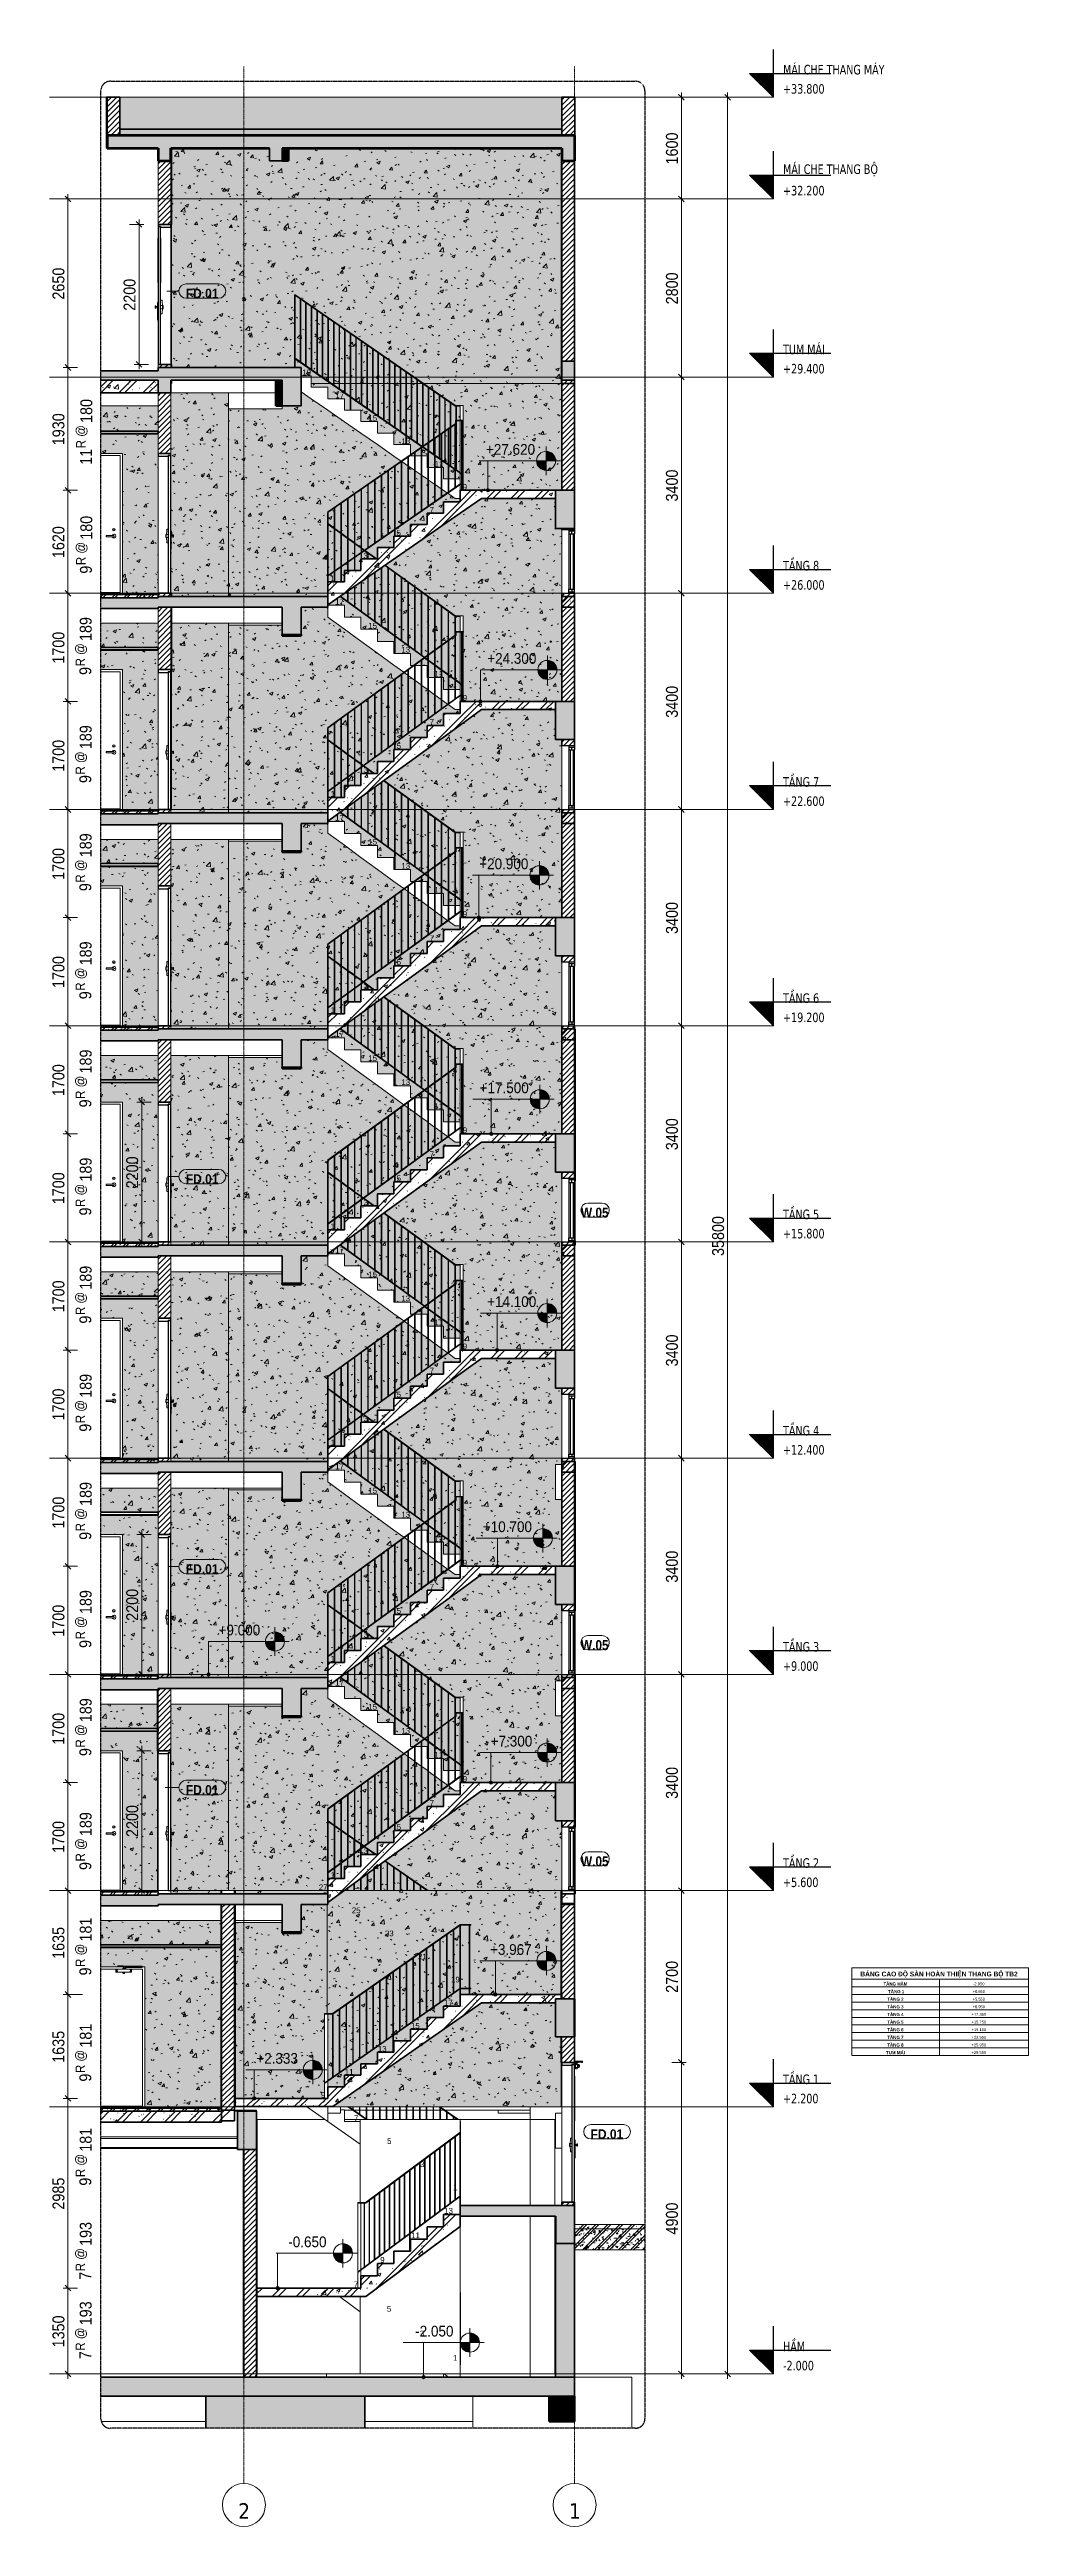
# Model space of a CAD drawing. Header units: millimetres. Extents: x 31919 to 91448, y -42770 to 34550.
# Drawn here: x 76053 to 91448, y -4398 to 34550 of the extents above; entities that cross this region are included whole.
import ezdxf

# ---------------------------------------------------------------- set-up
doc = ezdxf.new("R2010")
doc.units = ezdxf.units.MM
for name, pattern in [('Centre', [31.75, 6.35, -4.7625, 15.875, -4.7625]), ('Grid Line', [22.225, 12.7, -3.175, 3.175, -3.175]), ('Hidden', [7.14375, 4.7625, -2.38125])]:
    doc.linetypes.add(name, pattern=pattern)
for name, color, linetype, lineweight in [('0-3', 10, 'Continuous', 5), ('A-ANNO-DIMS', 211, 'Continuous', 9), ('A-ANNO-DIMS-75', 211, 'Continuous', 9), ('A-CLNG-1', 7, 'Continuous', 35), ('A-CLNG-FNSH-1', 250, 'Continuous', 18), ('A-CLNG-PATT-1', 13, 'Continuous', 18), ('A-DETL-GENF', 92, 'Continuous', 18), ('A-DETL-GENF-2', 254, 'Continuous', 18), ('A-DETL-GENF-3', 92, 'Hidden', 25), ('A-DETL-MEDM', 33, 'Continuous', 35), ('A-DETL-THIN', 151, 'Continuous', 18), ('A-DETL-WIDE', 214, 'Continuous', 70), ('A-DOOR', 31, 'Continuous', 18), ('A-DOOR-1', 31, 'Continuous', 25), ('A-DOOR-FRAM', 31, 'Continuous', 25), ('A-DOOR-FRAM-1', 31, 'Continuous', 18), ('A-DOOR-IDEN', 31, 'Continuous', 9), ('A-FLOR-1', 250, 'Continuous', 18), ('A-FLOR-FNSH-1', 7, 'Continuous', 35), ('A-FLOR-FNSH-2', 250, 'Continuous', 18), ('A-FLOR-HRAL', 11, 'Continuous', 18), ('A-FLOR-LEVL', 51, 'Continuous', 9), ('A-FLOR-LEVL-1', 51, 'Continuous', 25), ('A-FLOR-LEVL-2', 51, 'Centre', 9), ('A-FLOR-MCUT', 51, 'Continuous', 18), ('A-FLOR-PATT-1', 253, 'Continuous', 18), ('A-FLOR-PATT-2', 8, 'Continuous', 18), ('A-GLAZ', 151, 'Continuous', 18), ('A-GLAZ-1', 151, 'Continuous', 25), ('A-GLAZ-IDEN', 152, 'Continuous', 9), ('A-WALL', 113, 'Continuous', 18), ('A-WALL-2', 7, 'Continuous', 35), ('A-WALL-FNSH-1', 250, 'Continuous', 18), ('A-WALL-PATT-1', 111, 'Continuous', 18), ('A-WALL-PATT-3', 250, 'Continuous', 18), ('A-WALL-PATT-4', 111, 'Continuous', 5), ('G-ANNO-DIMS', 111, 'Continuous', 9), ('G-ANNO-TEXT-1', 7, 'Continuous', 9), ('G-ANNO-TEXT-2', 5, 'Continuous', 9), ('I-WALL', 2, 'Continuous', 18), ('S-BEAM-1', 43, 'Continuous', 5), ('S-BEAM-2', 10, 'Continuous', 50), ('S-BEAM-3', 250, 'Continuous', 18), ('S-COLS', 52, 'Continuous', 18), ('S-COLS-6', 250, 'Continuous', 18), ('S-FNDN-1', 43, 'Continuous', 5), ('S-FNDN-2', 250, 'Continuous', 18), ('S-FNDN-3', 7, 'Continuous', 35), ('S-GRID-1', 1, 'Grid Line', 9), ('S-GRID-IDEN', 1, 'Continuous', 9), ('S-STRS', 31, 'Continuous', 18), ('S-STRS-1', 253, 'Continuous', 18), ('S-STRS-2', 31, 'Continuous', 35), ('S-STRS-ANNO', 31, 'Continuous', 18), ('S-STRS-IDEN-1', 31, 'Continuous', 9)]:
    doc.layers.add(name, color=color, linetype=linetype, lineweight=lineweight)
doc.styles.add('Arial_1', font='arial.ttf', dxfattribs={"height": 89.295})
doc.styles.add('Arial_4', font='arial.ttf', dxfattribs={"width": 0.9, "height": 168.75})
doc.styles.add('Arial_5', font='arial.ttf', dxfattribs={"height": 45})
doc.styles.add('Arial_B_2', font='arialbd.ttf', dxfattribs={"width": 0.9, "height": 150})
doc.styles.add('Arial_B_3', font='arialbd.ttf', dxfattribs={"width": 0.85, "height": 157.5})
doc.styles.add('Arial_B_4', font='arialbd.ttf', dxfattribs={"width": 0.95, "height": 75})
doc.styles.add('Arial_B_5', font='arialbd.ttf', dxfattribs={"height": 50})
doc.styles.add('Tahoma_B_1', font='tahomabd.ttf', dxfattribs={"width": 0.85, "height": 150})
doc.styles.add('Tahoma_B_2', font='tahomabd.ttf', dxfattribs={"height": 243.75})
doc.styles.add('UTM Avo_1', font='', dxfattribs={"width": 0.9, "height": 187.5})
doc.styles.add('UTM Avo_2', font='', dxfattribs={"width": 0.9, "height": 150})
doc.styles.add('UTM Avo_3', font='', dxfattribs={"width": 0.9, "height": 187.5})
doc.styles.get('UTM Avo_1').set_extended_font_data('UTM Avo')
doc.styles.get('UTM Avo_2').set_extended_font_data('UTM Avo')
doc.styles.get('UTM Avo_3').set_extended_font_data('UTM Avo')
doc.dimstyles.new('1_Dim_chi_tiet_2_5_2', dxfattribs={"dimscale": 304.8, "dimtxt": 187.368928, "dimasz": 0.295276, "dimexe": 0.246063, "dimexo": 0.0625, "dimgap": 0.024606, "dimtad": 1, "dimdec": 0, "dimrnd": 5, "dimzin": 0, "dimdsep": 46, "dimtxsty": 'UTM Avo_1', "dimblk1": 'OBLIQUE', "dimblk2": 'OBLIQUE', "dimsah": 1, "dimcen": 0.09, "dimdle": 0.246063, "dimazin": 0, "dimtfac": 1, "dimtdec": 4, "dimtix": 1, "dimtmove": 0, "dimatfit": 3, "dimfxl": 0.492126, "dimfxlon": 1, "dimtvp": 1, "dimtolj": 1, "dimtzin": 0, "dimarcsym": 2})
pattern_1 = [(50, (-37111.3, 15225), (546.553, -47.817), [57.15, -628.65]), (355, (-37111.3, 15225), (-105.728, 573.17), [45.72, -502.92]), (100.451, (-37065.8, 15221), (440.828, 525.35), [48.57, -534.27]), (46.184, (-37111.3, 15377.4), (813.237, -126.128), [85.725, -942.975]), (96.636, (-37043.55, 15366.9), (712.207, 742.283), [72.855, -801.405]), (351.184, (-37111.3, 15377.4), (712.215, 742.276), [68.58, -754.38]), (21, (-37035.1, 15339.3), (454.843, -306.796), [57.15, -628.65]), (326, (-37035.1, 15339.3), (185.406, 552.564), [45.72, -502.92]), (71.451, (-36997.2, 15313.73), (640.251, 245.764), [48.57, -534.27]), (37.5, (-37111.32, 15225), (9.2664, 253.665), [5.029, -491.795, 5.029, -505.511, -504.825]), (37.5, (-37111.32, 15225), (9.2664, 253.665), [-1007.364, 5.029, -499.796]), (7.5, (-37111.32, 15225), (200.4594, 300.5414), [5.029, -286.055, 5.029, -480.365, -192.405]), (7.5, (-37111.32, 15225), (200.4594, 300.5414), [-776.478, 5.029, -187.376]), (327.5, (-37281.25, 15225), (406.7728, -17.1864), [5.029, -185.471, 5.029, -589.331, -788.67]), (327.5, (-37281.25, 15225), (406.7728, -17.1864), [-784.86, 5.029, -783.641]), (317.5, (-37357.45, 15225), (444.388, 76.28), [5.029, -242.621, 5.029, -389.687, -560.07]), (317.5, (-37357.45, 15225), (444.388, 76.28), [-642.366, 5.029, -555.041]), (45, (-37111.32, 15225), (-188.5854, 188.5854), []), (45, (-37111.32, 15510.75), (-188.5854, 188.5854), [])]
pattern_2 = [(45, (80851.11, 15225), (-42.4264, 42.4264), [])]
pattern_3 = [(50, (80851.1, 15225), (273.276, -23.909), [28.575, -314.325]), (355, (80851.1, 15225), (-52.8646, 286.585), [22.86, -251.46]), (100.451, (80873.88, 15223), (220.414, 262.6745), [24.285, -267.135]), (46.184, (80851.1, 15301.2), (406.6187, -63.0646), [42.862, -471.487]), (96.636, (80885, 15295.94), (356.104, 371.141), [36.428, -400.703]), (351.184, (80851.1, 15301.2), (356.1075, 371.138), [34.29, -377.19]), (21, (80889.2, 15282.15), (227.4212, -153.3982), [28.575, -314.325]), (326, (80889.2, 15282.15), (92.7027, 276.282), [22.86, -251.46]), (71.451, (80908.16, 15269.37), (320.1254, 122.8816), [24.285, -267.135]), (37.5, (80851.11, 15225), (4.6325, 126.8326), [2.515, -245.897, 2.515, -252.755, -252.412]), (37.5, (80851.11, 15225), (4.6325, 126.8326), [-503.682, 2.515, -249.898]), (7.5, (80851.11, 15225), (100.2292, 150.2711), [2.515, -143.027, 2.515, -240.182, -96.202]), (7.5, (80851.11, 15225), (100.2292, 150.2711), [-388.239, 2.515, -93.688]), (327.5, (80766.15, 15225), (203.38684, -8.5935), [2.515, -92.735, 2.515, -294.665, -394.335]), (327.5, (80766.15, 15225), (203.38684, -8.5935), [-392.43, 2.515, -391.82]), (317.5, (80728.05, 15225), (222.1944, 38.1398), [2.515, -121.31, 2.515, -194.843, -280.035]), (317.5, (80728.05, 15225), (222.1944, 38.1398), [-321.183, 2.515, -277.52]), (45, (80851.11, 15225), (-94.2927, 94.2927), []), (45, (80851.11, 15367.88), (-94.2927, 94.2927), [])]
pattern_4 = [(50, (80851.1, 15225), (546.553, -47.817), [57.15, -628.65]), (355, (80851.1, 15225), (-105.728, 573.17), [45.72, -502.92]), (100.451, (80896.66, 15221), (440.828, 525.35), [48.57, -534.27]), (46.184, (80851.1, 15377.4), (813.237, -126.128), [85.725, -942.975]), (96.636, (80918.9, 15366.9), (712.207, 742.283), [72.855, -801.405]), (351.184, (80851.1, 15377.4), (712.215, 742.276), [68.58, -754.38]), (21, (80927.3, 15339.3), (454.843, -306.796), [57.15, -628.65]), (326, (80927.3, 15339.3), (185.406, 552.564), [45.72, -502.92]), (71.451, (80965.2, 15313.73), (640.251, 245.764), [48.57, -534.27]), (37.5, (80851.11, 15225), (9.2664, 253.665), [5.029, -491.795, 5.029, -505.511, -504.825]), (37.5, (80851.11, 15225), (9.2664, 253.665), [-1007.364, 5.029, -499.796]), (7.5, (80851.1, 15225), (200.4594, 300.5414), [5.029, -286.055, 5.029, -480.365, -192.405]), (7.5, (80851.1, 15225), (200.4594, 300.5414), [-776.478, 5.029, -187.376]), (327.5, (80681.19, 15225), (406.7728, -17.1864), [5.029, -185.471, 5.029, -589.331, -788.67]), (327.5, (80681.19, 15225), (406.7728, -17.1864), [-784.86, 5.029, -783.641]), (317.5, (80605, 15225), (444.388, 76.28), [5.029, -242.621, 5.029, -389.687, -560.07]), (317.5, (80605, 15225), (444.388, 76.28), [-642.366, 5.029, -555.041]), (45, (80851.1, 15225), (-188.5854, 188.5854), []), (45, (80851.1, 15510.75), (-188.5854, 188.5854), [])]
pattern_5 = [(0, (80851.11, 15225), (609.6, 152.4), [25.146, -432.054, 25.146, -432.054, -2438.4]), (0, (80851.11, 15225), (609.6, 152.4), [-914.4, 25.146, -889.254, 25.146, -432.054, -1066.8]), (0, (80851.11, 15225), (609.6, 152.4), [-2286, 25.146, -279.654, 25.146, -736.854]), (120, (81079.71, 15301.2), (-436.7823, 451.7291), [25.146, -432.054, 25.146, -432.054, -2438.4]), (120, (81079.71, 15301.2), (-436.7823, 451.7291), [-914.4, 25.146, -889.254, 25.146, -432.054, -1066.8]), (120, (81079.71, 15301.2), (-436.7823, 451.7291), [-2286, 25.146, -279.654, 25.146, -736.854]), (240, (81155.91, 15606), (-172.8177, -604.1291), [25.146, -432.054, 25.146, -432.054, -2438.4]), (240, (81155.91, 15606), (-172.8177, -604.1291), [-914.4, 25.146, -889.254, 25.146, -432.054, -1066.8]), (240, (81155.91, 15606), (-172.8177, -604.1291), [-2286, 25.146, -279.654, 25.146, -736.854])]
pattern_6 = [(50, (80851.1, 15225), (546.553, -47.817), [57.15, -628.65]), (355, (80851.1, 15225), (-105.728, 573.17), [45.72, -502.92]), (100.451, (80896.66, 15221), (440.828, 525.35), [48.57, -534.27]), (46.184, (80851.1, 15377.4), (813.237, -126.128), [85.725, -942.975]), (96.636, (80918.9, 15366.9), (712.207, 742.283), [72.855, -801.405]), (351.184, (80851.1, 15377.4), (712.215, 742.276), [68.58, -754.38]), (21, (80927.3, 15339.3), (454.843, -306.796), [57.15, -628.65]), (326, (80927.3, 15339.3), (185.406, 552.564), [45.72, -502.92]), (71.451, (80965.2, 15313.73), (640.251, 245.764), [48.57, -534.27]), (37.5, (80851.11, 15225), (9.2664, 253.665), [25.146, -471.678, 25.146, -485.394, -504.825]), (37.5, (80851.11, 15225), (9.2664, 253.665), [-1007.364, 25.146, -479.679]), (7.5, (80851.1, 15225), (200.4594, 300.5414), [25.146, -265.938, 25.146, -460.248, -192.405]), (7.5, (80851.1, 15225), (200.4594, 300.5414), [-776.478, 25.146, -167.259]), (327.5, (80681.19, 15225), (406.7728, -17.1864), [25.146, -165.354, 25.146, -569.214, -788.67]), (327.5, (80681.19, 15225), (406.7728, -17.1864), [-784.86, 25.146, -763.524]), (317.5, (80605, 15225), (444.388, 76.28), [25.146, -222.504, 25.146, -369.57, -560.07]), (317.5, (80605, 15225), (444.388, 76.28), [-642.366, 25.146, -534.924])]
pattern_7 = [(37.5, (80851.11, 15225), (-2.40047, 73.41204), [2.515, -55.397, 2.515, -62.255, -61.912]), (37.5, (80851.11, 15225), (-2.40047, 73.41204), [-122.682, 2.515, -59.398]), (7.5, (80851.11, 15225), (67.42816, 107.524), [2.515, -28.727, 2.515, -49.682, -20.002]), (7.5, (80851.11, 15225), (67.42816, 107.524), [-83.439, 2.515, -17.488]), (327.5, (80804.25, 15225), (118.6493, 0.21553), [2.515, -16.535, 2.515, -66.065, -89.535]), (327.5, (80804.25, 15225), (118.6493, 0.21553), [-87.63, 2.515, -87.02]), (317.5, (80804.25, 15225), (114.5339, 33.4393), [2.515, -7.01, 2.515, -42.443, -51.435]), (317.5, (80804.25, 15225), (114.5339, 33.4393), [-54.483, 2.515, -48.92])]
pattern_8 = [(45, (80851.11, 15225), (-39.77476, 39.77476), [])]

msp = doc.modelspace()

# ---------------------------------------------------------------- texts
at = {"layer": 'A-DOOR-IDEN', "char_height": 150, "width": 527.175, "attachment_point": 5, "line_spacing_factor": 0.936439, "style": 'Arial_B_2'}
for insert in [(78452.6, 30712.9), (78452.6, 16788.7), (78452.6, 10656.8), (78452.6, 7182.9), (84818.3, 1770.1)]:
    msp.add_mtext('\\pt3.375,6.75,10.125,13.5,16.875,20.25,23.625,27,30.375,33.75,37.125,40.5,43.875,47.25,50.625,54,57.375,60.75,64.125,67.5,70.875,74.25,77.625,81,84.375,87.75,91.125,94.5,97.875,101.25,104.625,108;FD.01', dxfattribs=dict(at, insert=insert))
at = {"layer": 'A-FLOR-LEVL', "char_height": 150, "line_spacing_factor": 0.996129, "style": 'Tahoma_B_1'}
for s, insert, width, attachment_point in [('\\pt765,1530,2295,3060,3825,4590,5355,6120,6885,7650,8415,9180,9945,10710,11475,12240,13005,13770,14535,15300,16065,16830,17595,18360,19125,19890,20655,21420,22185,22950,23715,24480;MÁI CHE THANG MÁY', (87588.9, 34155.8), 1960.95, 7), ('\\pt318.75,637.5,956.25,1275,1593.75,1912.5,2231.25,2550,2868.75,3187.5,3506.25,3825,4143.75,4462.5,4781.25,5100,5418.75,5737.5,6056.25,6375,6693.75,7012.5,7331.25,7650,7968.75,8287.5,8606.25,8925,9243.75,9562.5,9881.25,10200;+33.800', (87588.9, 34006.3), 775.837, 1), ('\\pt765,1530,2295,3060,3825,4590,5355,6120,6885,7650,8415,9180,9945,10710,11475,12240,13005,13770,14535,15300,16065,16830,17595,18360,19125,19890,20655,21420,22185,22950,23715,24480;MÁI CHE THANG BỘ', (87588.9, 32555.8), 1821.975, 7), ('\\pt318.75,637.5,956.25,1275,1593.75,1912.5,2231.25,2550,2868.75,3187.5,3506.25,3825,4143.75,4462.5,4781.25,5100,5418.75,5737.5,6056.25,6375,6693.75,7012.5,7331.25,7650,7968.75,8287.5,8606.25,8925,9243.75,9562.5,9881.25,10200;+32.200', (87588.9, 32406.3), 775.837, 1), ('\\pt765,1530,2295,3060,3825,4590,5355,6120,6885,7650,8415,9180,9945,10710,11475,12240,13005,13770,14535,15300,16065,16830,17595,18360,19125,19890,20655,21420,22185,22950,23715,24480;TUM MÁI', (87588.9, 29755.8), 835.125, 7), ('\\pt318.75,637.5,956.25,1275,1593.75,1912.5,2231.25,2550,2868.75,3187.5,3506.25,3825,4143.75,4462.5,4781.25,5100,5418.75,5737.5,6056.25,6375,6693.75,7012.5,7331.25,7650,7968.75,8287.5,8606.25,8925,9243.75,9562.5,9881.25,10200;+29.400', (87588.9, 29606.3), 775.837, 1), ('\\pt765,1530,2295,3060,3825,4590,5355,6120,6885,7650,8415,9180,9945,10710,11475,12240,13005,13770,14535,15300,16065,16830,17595,18360,19125,19890,20655,21420,22185,22950,23715,24480;TẦNG 8', (87588.9, 26355.8), 678.937, 7), ('\\pt318.75,637.5,956.25,1275,1593.75,1912.5,2231.25,2550,2868.75,3187.5,3506.25,3825,4143.75,4462.5,4781.25,5100,5418.75,5737.5,6056.25,6375,6693.75,7012.5,7331.25,7650,7968.75,8287.5,8606.25,8925,9243.75,9562.5,9881.25,10200;+26.000', (87588.9, 26206.3), 775.837, 1), ('\\pt765,1530,2295,3060,3825,4590,5355,6120,6885,7650,8415,9180,9945,10710,11475,12240,13005,13770,14535,15300,16065,16830,17595,18360,19125,19890,20655,21420,22185,22950,23715,24480;TẦNG 7', (87588.9, 22955.8), 678.937, 7), ('\\pt318.75,637.5,956.25,1275,1593.75,1912.5,2231.25,2550,2868.75,3187.5,3506.25,3825,4143.75,4462.5,4781.25,5100,5418.75,5737.5,6056.25,6375,6693.75,7012.5,7331.25,7650,7968.75,8287.5,8606.25,8925,9243.75,9562.5,9881.25,10200;+22.600', (87588.9, 22806.3), 775.837, 1), ('\\pt765,1530,2295,3060,3825,4590,5355,6120,6885,7650,8415,9180,9945,10710,11475,12240,13005,13770,14535,15300,16065,16830,17595,18360,19125,19890,20655,21420,22185,22950,23715,24480;TẦNG 6', (87588.9, 19555.8), 678.937, 7), ('\\pt318.75,637.5,956.25,1275,1593.75,1912.5,2231.25,2550,2868.75,3187.5,3506.25,3825,4143.75,4462.5,4781.25,5100,5418.75,5737.5,6056.25,6375,6693.75,7012.5,7331.25,7650,7968.75,8287.5,8606.25,8925,9243.75,9562.5,9881.25,10200;+19.200', (87588.9, 19406.3), 775.837, 1), ('\\pt765,1530,2295,3060,3825,4590,5355,6120,6885,7650,8415,9180,9945,10710,11475,12240,13005,13770,14535,15300,16065,16830,17595,18360,19125,19890,20655,21420,22185,22950,23715,24480;TẦNG 5', (87588.9, 16155.8), 678.937, 7), ('\\pt318.75,637.5,956.25,1275,1593.75,1912.5,2231.25,2550,2868.75,3187.5,3506.25,3825,4143.75,4462.5,4781.25,5100,5418.75,5737.5,6056.25,6375,6693.75,7012.5,7331.25,7650,7968.75,8287.5,8606.25,8925,9243.75,9562.5,9881.25,10200;+15.800', (87588.9, 16006.3), 775.837, 1), ('\\pt765,1530,2295,3060,3825,4590,5355,6120,6885,7650,8415,9180,9945,10710,11475,12240,13005,13770,14535,15300,16065,16830,17595,18360,19125,19890,20655,21420,22185,22950,23715,24480;TẦNG 4', (87588.9, 12755.8), 678.937, 7), ('\\pt318.75,637.5,956.25,1275,1593.75,1912.5,2231.25,2550,2868.75,3187.5,3506.25,3825,4143.75,4462.5,4781.25,5100,5418.75,5737.5,6056.25,6375,6693.75,7012.5,7331.25,7650,7968.75,8287.5,8606.25,8925,9243.75,9562.5,9881.25,10200;+12.400', (87588.9, 12606.3), 775.837, 1), ('\\pt765,1530,2295,3060,3825,4590,5355,6120,6885,7650,8415,9180,9945,10710,11475,12240,13005,13770,14535,15300,16065,16830,17595,18360,19125,19890,20655,21420,22185,22950,23715,24480;TẦNG 3', (87588.9, 9355.8), 678.937, 7), ('\\pt318.75,637.5,956.25,1275,1593.75,1912.5,2231.25,2550,2868.75,3187.5,3506.25,3825,4143.75,4462.5,4781.25,5100,5418.75,5737.5,6056.25,6375,6693.75,7012.5,7331.25,7650,7968.75,8287.5,8606.25,8925,9243.75,9562.5,9881.25,10200;+9.000', (87588.9, 9206.3), 662.362, 1), ('\\pt765,1530,2295,3060,3825,4590,5355,6120,6885,7650,8415,9180,9945,10710,11475,12240,13005,13770,14535,15300,16065,16830,17595,18360,19125,19890,20655,21420,22185,22950,23715,24480;TẦNG 2', (87588.9, 5955.8), 678.937, 7), ('\\pt318.75,637.5,956.25,1275,1593.75,1912.5,2231.25,2550,2868.75,3187.5,3506.25,3825,4143.75,4462.5,4781.25,5100,5418.75,5737.5,6056.25,6375,6693.75,7012.5,7331.25,7650,7968.75,8287.5,8606.25,8925,9243.75,9562.5,9881.25,10200;+5.600', (87588.9, 5806.3), 662.362, 1), ('\\pt765,1530,2295,3060,3825,4590,5355,6120,6885,7650,8415,9180,9945,10710,11475,12240,13005,13770,14535,15300,16065,16830,17595,18360,19125,19890,20655,21420,22185,22950,23715,24480;TẦNG 1', (87588.9, 2555.8), 678.937, 7), ('\\pt318.75,637.5,956.25,1275,1593.75,1912.5,2231.25,2550,2868.75,3187.5,3506.25,3825,4143.75,4462.5,4781.25,5100,5418.75,5737.5,6056.25,6375,6693.75,7012.5,7331.25,7650,7968.75,8287.5,8606.25,8925,9243.75,9562.5,9881.25,10200;+2.200', (87588.9, 2406.3), 662.362, 1), ('\\pt765,1530,2295,3060,3825,4590,5355,6120,6885,7650,8415,9180,9945,10710,11475,12240,13005,13770,14535,15300,16065,16830,17595,18360,19125,19890,20655,21420,22185,22950,23715,24480;HẦM', (87588.9, -1644.2), 425.85, 7), ('\\pt318.75,637.5,956.25,1275,1593.75,1912.5,2231.25,2550,2868.75,3187.5,3506.25,3825,4143.75,4462.5,4781.25,5100,5418.75,5737.5,6056.25,6375,6693.75,7012.5,7331.25,7650,7968.75,8287.5,8606.25,8925,9243.75,9562.5,9881.25,10200;-2.000', (87588.9, -1793.7), 594.787, 1)]:
    msp.add_mtext(s, dxfattribs=dict(at, insert=insert, width=width, attachment_point=attachment_point))
at = {"layer": 'A-GLAZ-IDEN', "char_height": 157.5, "width": 451.35, "attachment_point": 5, "line_spacing_factor": 0.936439, "style": 'Arial_B_3'}
for insert in [(84627.4, 16259.1), (84627.4, 9459.1), (84627.4, 6059.1)]:
    msp.add_mtext('\\pt3.1878,6.3756,9.56182,12.74963,15.93743,19.12523,22.31303,25.49925,28.68705,31.87485,35.06265,38.25045,41.43825,44.62447,47.81227,51.00007,54.18787,57.37567,60.5619,63.7497,66.9375,70.1253,73.3131,76.49932,79.68712,82.87492,86.06272,89.25052,92.43675,95.62455,98.81235,102.00015;W.05', dxfattribs=dict(at, insert=insert))
at = {"layer": 'G-ANNO-DIMS', "char_height": 168.75, "attachment_point": 1, "line_spacing_factor": 0.941778, "style": 'Arial_4'}
for s, insert, width in [('+27.620', (82916.4, 28347.2), 919.358), ('+24.300', (82936.3, 25060), 919.358), ('+20.900', (82810.6, 21829.9), 919.358), ('+17.500', (82816.6, 18308.1), 919.358), ('+14.100', (82934.8, 14945.9), 919.358), ('+10.700', (82867, 11407), 919.358), ('+9.000', (78711.2, 9782.4), 778.872), ('+7.300', (82990, 8034.6), 778.872), ('+3.967', (82980.8, 4759.2), 778.872), ('+2.333', (79304.6, 3046.8), 778.872), ('-0.650', (79807.4, 161.7), 714.827), ('-2.050', (81803.6, -1242.5), 714.827)]:
    msp.add_mtext(s, dxfattribs=dict(at, insert=insert, width=width))
at = {"layer": 'G-ANNO-TEXT-1', "attachment_point": 5, "line_spacing_factor": 0.936439}
for s, insert, char_height, width, style in [('\\pt237.50025,474.99975,712.5,950.00025,1187.49975,1425,1662.50025,1899.99975,2137.5,2375.00025,2612.49975,2850,3087.50025,3324.99975,3562.5,3800.00025,4037.49975,4275,4512.50025,4749.99975,4987.5,5225.00025,5462.49975,5700,5937.50025,6174.99975,6412.5,6650.00025,6887.49975,7125,7362.50025,7599.99975;BẢNG CAO ĐỘ SÀN HOÀN THIỆN THANG BỘ TB2', (90041.7, 4279.2), 75, 2788.488, 'Arial_B_4'), ('\\pt317.5,635,952.5,1270,1587.5,1905,2222.5,2540,2857.5,3175,3492.5,3810,4127.5,4445,4762.5,5080,5397.5,5715,6032.5,6350,6667.5,6985,7302.5,7620,7937.5,8255,8572.5,8890,9207.5,9525,9842.5,10160;TẦNG HẦM', (89356, 4132.4), 50, 555.75, 'Arial_B_5'), ('\\pt317.5,635,952.5,1270,1587.5,1905,2222.5,2540,2857.5,3175,3492.5,3810,4127.5,4445,4762.5,5080,5397.5,5715,6032.5,6350,6667.5,6985,7302.5,7620,7937.5,8255,8572.5,8890,9207.5,9525,9842.5,10160;TẦNG 2', (89355.5, 3892.4), 50, 398.5, 'Arial_B_5'), ('\\pt317.5,635,952.5,1270,1587.5,1905,2222.5,2540,2857.5,3175,3492.5,3810,4127.5,4445,4762.5,5080,5397.5,5715,6032.5,6350,6667.5,6985,7302.5,7620,7937.5,8255,8572.5,8890,9207.5,9525,9842.5,10160;TẦNG 1 ', (89367, 4012.4), 50, 555.75, 'Arial_B_5'), ('\\pt317.5,635,952.5,1270,1587.5,1905,2222.5,2540,2857.5,3175,3492.5,3810,4127.5,4445,4762.5,5080,5397.5,5715,6032.5,6350,6667.5,6985,7302.5,7620,7937.5,8255,8572.5,8890,9207.5,9525,9842.5,10160;TẦNG 3', (89355.5, 3772.4), 50, 398.5, 'Arial_B_5'), ('\\pt317.5,635,952.5,1270,1587.5,1905,2222.5,2540,2857.5,3175,3492.5,3810,4127.5,4445,4762.5,5080,5397.5,5715,6032.5,6350,6667.5,6985,7302.5,7620,7937.5,8255,8572.5,8890,9207.5,9525,9842.5,10160;TẦNG 4', (89355.5, 3652.4), 50, 398.5, 'Arial_B_5'), ('\\pt317.5,635,952.5,1270,1587.5,1905,2222.5,2540,2857.5,3175,3492.5,3810,4127.5,4445,4762.5,5080,5397.5,5715,6032.5,6350,6667.5,6985,7302.5,7620,7937.5,8255,8572.5,8890,9207.5,9525,9842.5,10160;TẦNG 5', (89355.5, 3532.4), 50, 398.5, 'Arial_B_5'), ('\\pt317.5,635,952.5,1270,1587.5,1905,2222.5,2540,2857.5,3175,3492.5,3810,4127.5,4445,4762.5,5080,5397.5,5715,6032.5,6350,6667.5,6985,7302.5,7620,7937.5,8255,8572.5,8890,9207.5,9525,9842.5,10160;TẦNG 6', (89355.5, 3412.4), 50, 398.5, 'Arial_B_5'), ('\\pt317.5,635,952.5,1270,1587.5,1905,2222.5,2540,2857.5,3175,3492.5,3810,4127.5,4445,4762.5,5080,5397.5,5715,6032.5,6350,6667.5,6985,7302.5,7620,7937.5,8255,8572.5,8890,9207.5,9525,9842.5,10160;TẦNG 7', (89355.5, 3292.4), 50, 398.5, 'Arial_B_5'), ('\\pt317.5,635,952.5,1270,1587.5,1905,2222.5,2540,2857.5,3175,3492.5,3810,4127.5,4445,4762.5,5080,5397.5,5715,6032.5,6350,6667.5,6985,7302.5,7620,7937.5,8255,8572.5,8890,9207.5,9525,9842.5,10160;TẦNG 8', (89355.5, 3172.4), 50, 398.5, 'Arial_B_5'), ('\\pt317.5,635,952.5,1270,1587.5,1905,2222.5,2540,2857.5,3175,3492.5,3810,4127.5,4445,4762.5,5080,5397.5,5715,6032.5,6350,6667.5,6985,7302.5,7620,7937.5,8255,8572.5,8890,9207.5,9525,9842.5,10160;TUM MÁI', (89356.5, 3052.4), 50, 398.5, 'Arial_B_5')]:
    msp.add_mtext(s, dxfattribs=dict(at, insert=insert, char_height=char_height, width=width, style=style))
at = {"layer": 'G-ANNO-TEXT-2', "char_height": 45, "width": 597, "attachment_point": 5, "line_spacing_factor": 0.936439, "style": 'Arial_5'}
for s, insert in [('\\pt317.5002,634.99995,952.50015,1269.9999,1587.5001,1904.99985,2222.50005,2539.9998,2857.5,3175.0002,3492.49995,3810.00015,4127.4999,4445.0001,4762.49985,5080.00005,5397.4998,5715,6032.5002,6349.99995,6667.50015,6984.9999,7302.5001,7619.99985,7937.50005,8254.9998,8572.5,8890.0002,9207.49995,9525.00015,9842.4999,10160.0001;+0.650', (90667.1, 4013.7)), ('\\pt317.5002,634.99995,952.50015,1269.9999,1587.5001,1904.99985,2222.50005,2539.9998,2857.5,3175.0002,3492.49995,3810.00015,4127.4999,4445.0001,4762.49985,5080.00005,5397.4998,5715,6032.5002,6349.99995,6667.50015,6984.9999,7302.5001,7619.99985,7937.50005,8254.9998,8572.5,8890.0002,9207.49995,9525.00015,9842.4999,10160.0001;+5.550', (90667.1, 3893.7)), ('\\pt317.5002,634.99995,952.50015,1269.9999,1587.5001,1904.99985,2222.50005,2539.9998,2857.5,3175.0002,3492.49995,3810.00015,4127.4999,4445.0001,4762.49985,5080.00005,5397.4998,5715,6032.5002,6349.99995,6667.50015,6984.9999,7302.5001,7619.99985,7937.50005,8254.9998,8572.5,8890.0002,9207.49995,9525.00015,9842.4999,10160.0001;-2.050', (90667.1, 4133.7)), ('\\pt317.5002,634.99995,952.50015,1269.9999,1587.5001,1904.99985,2222.50005,2539.9998,2857.5,3175.0002,3492.49995,3810.00015,4127.4999,4445.0001,4762.49985,5080.00005,5397.4998,5715,6032.5002,6349.99995,6667.50015,6984.9999,7302.5001,7619.99985,7937.50005,8254.9998,8572.5,8890.0002,9207.49995,9525.00015,9842.4999,10160.0001;+12.350', (90668, 3653.7)), ('\\pt317.5002,634.99995,952.50015,1269.9999,1587.5001,1904.99985,2222.50005,2539.9998,2857.5,3175.0002,3492.49995,3810.00015,4127.4999,4445.0001,4762.49985,5080.00005,5397.4998,5715,6032.5002,6349.99995,6667.50015,6984.9999,7302.5001,7619.99985,7937.50005,8254.9998,8572.5,8890.0002,9207.49995,9525.00015,9842.4999,10160.0001;+15.750', (90668, 3533.7)), ('\\pt317.5002,634.99995,952.50015,1269.9999,1587.5001,1904.99985,2222.50005,2539.9998,2857.5,3175.0002,3492.49995,3810.00015,4127.4999,4445.0001,4762.49985,5080.00005,5397.4998,5715,6032.5002,6349.99995,6667.50015,6984.9999,7302.5001,7619.99985,7937.50005,8254.9998,8572.5,8890.0002,9207.49995,9525.00015,9842.4999,10160.0001;+8.950', (90667.1, 3773.7)), ('\\pt317.5002,634.99995,952.50015,1269.9999,1587.5001,1904.99985,2222.50005,2539.9998,2857.5,3175.0002,3492.49995,3810.00015,4127.4999,4445.0001,4762.49985,5080.00005,5397.4998,5715,6032.5002,6349.99995,6667.50015,6984.9999,7302.5001,7619.99985,7937.50005,8254.9998,8572.5,8890.0002,9207.49995,9525.00015,9842.4999,10160.0001;+19.150', (90668, 3413.7)), ('\\pt317.5002,634.99995,952.50015,1269.9999,1587.5001,1904.99985,2222.50005,2539.9998,2857.5,3175.0002,3492.49995,3810.00015,4127.4999,4445.0001,4762.49985,5080.00005,5397.4998,5715,6032.5002,6349.99995,6667.50015,6984.9999,7302.5001,7619.99985,7937.50005,8254.9998,8572.5,8890.0002,9207.49995,9525.00015,9842.4999,10160.0001;+22.550', (90668, 3293.7)), ('\\pt317.5002,634.99995,952.50015,1269.9999,1587.5001,1904.99985,2222.50005,2539.9998,2857.5,3175.0002,3492.49995,3810.00015,4127.4999,4445.0001,4762.49985,5080.00005,5397.4998,5715,6032.5002,6349.99995,6667.50015,6984.9999,7302.5001,7619.99985,7937.50005,8254.9998,8572.5,8890.0002,9207.49995,9525.00015,9842.4999,10160.0001;+25.950', (90668, 3173.7)), ('\\pt317.5002,634.99995,952.50015,1269.9999,1587.5001,1904.99985,2222.50005,2539.9998,2857.5,3175.0002,3492.49995,3810.00015,4127.4999,4445.0001,4762.49985,5080.00005,5397.4998,5715,6032.5002,6349.99995,6667.50015,6984.9999,7302.5001,7619.99985,7937.50005,8254.9998,8572.5,8890.0002,9207.49995,9525.00015,9842.4999,10160.0001;+29.550', (90668, 3053.7))]:
    msp.add_mtext(s, dxfattribs=dict(at, insert=insert))
at = {"layer": 'S-STRS-ANNO', "char_height": 89.3, "attachment_point": 1, "line_spacing_factor": 0.941778, "style": 'Arial_1'}
for s, insert, width in [('19', (80027.2, 29517.1), 164.828), ('17', (80547.2, 29157.1), 164.828), ('15', (81067.2, 28797.1), 164.828), ('13', (81587.2, 28437.1), 164.828), ('11', (82107.2, 28077.1), 164.828), ('9', (82549.5, 27717.1), 82.414), ('7', (82029.5, 27357.1), 82.414), ('5', (81509.5, 26997.1), 82.414), ('3', (80989.5, 26637.1), 82.414), ('1', (80469.5, 26277.1), 82.414), ('17', (80544.8, 25912.5), 164.828), ('15', (81064.8, 25534.7), 164.828), ('13', (81584.8, 25156.9), 164.828), ('11', (82104.8, 24779.1), 164.828), ('9', (82551.9, 24401.4), 82.414), ('7', (82031.9, 24023.6), 82.414), ('5', (81511.9, 23645.8), 82.414), ('3', (80991.9, 23268), 82.414), ('1', (80471.9, 22890.2), 82.414), ('17', (80544.8, 22512.5), 164.828), ('15', (81064.8, 22134.7), 164.828), ('13', (81584.8, 21756.9), 164.828), ('11', (82104.8, 21379.1), 164.828), ('9', (82551.9, 21001.4), 82.414), ('7', (82031.9, 20623.6), 82.414), ('3', (80991.9, 19868), 82.414), ('5', (81511.9, 20245.8), 82.414), ('1', (80471.9, 19490.2), 82.414), ('17', (80544.8, 19112.5), 164.828), ('15', (81064.8, 18734.7), 164.828), ('13', (81584.8, 18356.9), 164.828), ('11', (82104.8, 17979.1), 164.828), ('9', (82551.9, 17601.4), 82.414), ('7', (82031.9, 17223.6), 82.414), ('5', (81511.9, 16845.8), 82.414), ('3', (80991.9, 16468), 82.414), ('1', (80471.9, 16090.2), 82.414), ('17', (80544.8, 15712.5), 164.828), ('15', (81064.8, 15334.7), 164.828), ('13', (81584.8, 14956.9), 164.828), ('11', (82104.8, 14579.1), 164.828), ('9', (82551.9, 14201.4), 82.414), ('7', (82031.9, 13823.6), 82.414), ('5', (81511.9, 13445.8), 82.414), ('3', (80991.9, 13068), 82.414), ('1', (80471.9, 12690.2), 82.414), ('17', (80544.8, 12312.5), 164.828), ('15', (81064.8, 11934.7), 164.828), ('13', (81584.8, 11556.9), 164.828), ('11', (82104.8, 11179.1), 164.828), ('9', (82551.9, 10801.4), 82.414), ('7', (82031.9, 10423.6), 82.414), ('5', (81511.9, 10045.8), 82.414), ('3', (80991.9, 9668), 82.414), ('1', (80471.9, 9290.2), 82.414), ('17', (80544.8, 8912.5), 164.828), ('15', (81064.8, 8534.7), 164.828), ('13', (81584.8, 8156.9), 164.828), ('11', (82104.8, 7779.1), 164.828), ('9', (82551.9, 7401.4), 82.414), ('7', (82031.9, 7023.6), 82.414), ('5', (81511.9, 6645.8), 82.414), ('3', (80991.9, 6268), 82.414), ('1', (80471.9, 5890.2), 82.414), ('27', (80286.8, 5697.8), 164.828), ('25', (80806.8, 5334.8), 164.828), ('23', (81326.8, 4971.9), 164.828), ('21', (81846.8, 4608.9), 164.828), ('19', (82366.8, 4245.9), 164.828), ('15', (81735.6, 3520), 164.828), ('17', (82255.6, 3883), 164.828), ('13', (81215.6, 3157), 164.828), ('11', (80695.6, 2794.1), 164.828), ('9', (80321.1, 2431.1), 82.414), ('7', (80841.1, 2068.2), 82.414), ('5', (81361.1, 1705.2), 82.414), ('3', (81881.1, 1342.2), 82.414), ('1', (82401.1, 979.3), 82.414), ('13', (82258.6, 610.4), 164.828), ('11', (81738.6, 224.7), 164.828), ('9', (81253, -161), 82.414), ('7', (80838.1, -546.7), 82.414), ('5', (81358.1, -932.4), 82.414), ('3', (81878.1, -1318.1), 82.414), ('1', (82398.1, -1703.8), 82.414)]:
    msp.add_mtext(s, dxfattribs=dict(at, insert=insert, width=width))
at = {"layer": 'S-STRS-IDEN-1', "char_height": 187.5, "rotation": 90, "line_spacing_factor": 1.107334, "style": 'UTM Avo_3'}
for s, insert, width, attachment_point in [('\\pt857.25,1714.5,2571.75,3429,4286.25,5143.5,6000.75,6858,7715.25,8572.5,9429.75,10287,11144.25,12001.5,12858.75,13716,14573.25,15430.5,16287.75,17145,18002.25,18859.5,19716.75,20574,21431.25,22288.5,23145.75,24003,24860.25,25717.5,26574.75,27432;180', (76632.4, 28678.5), 379.35, 4), ('\\pt857.25,1714.5,2571.75,3429,4286.25,5143.5,6000.75,6858,7715.25,8572.5,9429.75,10287,11144.25,12001.5,12858.75,13716,14573.25,15430.5,16287.75,17145,18002.25,18859.5,19716.75,20574,21431.25,22288.5,23145.75,24003,24860.25,25717.5,26574.75,27432;11', (76626.5, 28271), 250.425, 6), ('\\pt857.25,1714.5,2571.75,3429,4286.25,5143.5,6000.75,6858,7715.25,8572.5,9429.75,10287,11144.25,12001.5,12858.75,13716,14573.25,15430.5,16287.75,17145,18002.25,18859.5,19716.75,20574,21431.25,22288.5,23145.75,24003,24860.25,25717.5,26574.75,27432;180', (76632.4, 26841.4), 379.35, 4), ('\\pt857.25,1714.5,2571.75,3429,4286.25,5143.5,6000.75,6858,7715.25,8572.5,9429.75,10287,11144.25,12001.5,12858.75,13716,14573.25,15430.5,16287.75,17145,18002.25,18859.5,19716.75,20574,21431.25,22288.5,23145.75,24003,24860.25,25717.5,26574.75,27432;9', (76626.5, 26434), 124.875, 6), ('\\pt857.25,1714.5,2571.75,3429,4286.25,5143.5,6000.75,6858,7715.25,8572.5,9429.75,10287,11144.25,12001.5,12858.75,13716,14573.25,15430.5,16287.75,17145,18002.25,18859.5,19716.75,20574,21431.25,22288.5,23145.75,24003,24860.25,25717.5,26574.75,27432;189', (76623, 25249.1), 379.35, 4), ('\\pt857.25,1714.5,2571.75,3429,4286.25,5143.5,6000.75,6858,7715.25,8572.5,9429.75,10287,11144.25,12001.5,12858.75,13716,14573.25,15430.5,16287.75,17145,18002.25,18859.5,19716.75,20574,21431.25,22288.5,23145.75,24003,24860.25,25717.5,26574.75,27432;9', (76617.2, 24841.6), 124.875, 6), ('\\pt857.25,1714.5,2571.75,3429,4286.25,5143.5,6000.75,6858,7715.25,8572.5,9429.75,10287,11144.25,12001.5,12858.75,13716,14573.25,15430.5,16287.75,17145,18002.25,18859.5,19716.75,20574,21431.25,22288.5,23145.75,24003,24860.25,25717.5,26574.75,27432;189', (76623, 23549.1), 379.35, 4), ('\\pt857.25,1714.5,2571.75,3429,4286.25,5143.5,6000.75,6858,7715.25,8572.5,9429.75,10287,11144.25,12001.5,12858.75,13716,14573.25,15430.5,16287.75,17145,18002.25,18859.5,19716.75,20574,21431.25,22288.5,23145.75,24003,24860.25,25717.5,26574.75,27432;9', (76617.2, 23141.6), 124.875, 6), ('\\pt857.25,1714.5,2571.75,3429,4286.25,5143.5,6000.75,6858,7715.25,8572.5,9429.75,10287,11144.25,12001.5,12858.75,13716,14573.25,15430.5,16287.75,17145,18002.25,18859.5,19716.75,20574,21431.25,22288.5,23145.75,24003,24860.25,25717.5,26574.75,27432;189', (76623, 21849.1), 379.35, 4), ('\\pt857.25,1714.5,2571.75,3429,4286.25,5143.5,6000.75,6858,7715.25,8572.5,9429.75,10287,11144.25,12001.5,12858.75,13716,14573.25,15430.5,16287.75,17145,18002.25,18859.5,19716.75,20574,21431.25,22288.5,23145.75,24003,24860.25,25717.5,26574.75,27432;9', (76617.2, 21441.6), 124.875, 6), ('\\pt857.25,1714.5,2571.75,3429,4286.25,5143.5,6000.75,6858,7715.25,8572.5,9429.75,10287,11144.25,12001.5,12858.75,13716,14573.25,15430.5,16287.75,17145,18002.25,18859.5,19716.75,20574,21431.25,22288.5,23145.75,24003,24860.25,25717.5,26574.75,27432;189', (76623, 20149.1), 379.35, 4), ('\\pt857.25,1714.5,2571.75,3429,4286.25,5143.5,6000.75,6858,7715.25,8572.5,9429.75,10287,11144.25,12001.5,12858.75,13716,14573.25,15430.5,16287.75,17145,18002.25,18859.5,19716.75,20574,21431.25,22288.5,23145.75,24003,24860.25,25717.5,26574.75,27432;9', (76617.2, 19741.6), 124.875, 6), ('\\pt857.25,1714.5,2571.75,3429,4286.25,5143.5,6000.75,6858,7715.25,8572.5,9429.75,10287,11144.25,12001.5,12858.75,13716,14573.25,15430.5,16287.75,17145,18002.25,18859.5,19716.75,20574,21431.25,22288.5,23145.75,24003,24860.25,25717.5,26574.75,27432;189', (76623, 18449.1), 379.35, 4), ('\\pt857.25,1714.5,2571.75,3429,4286.25,5143.5,6000.75,6858,7715.25,8572.5,9429.75,10287,11144.25,12001.5,12858.75,13716,14573.25,15430.5,16287.75,17145,18002.25,18859.5,19716.75,20574,21431.25,22288.5,23145.75,24003,24860.25,25717.5,26574.75,27432;9', (76617.2, 18041.6), 124.875, 6), ('\\pt857.25,1714.5,2571.75,3429,4286.25,5143.5,6000.75,6858,7715.25,8572.5,9429.75,10287,11144.25,12001.5,12858.75,13716,14573.25,15430.5,16287.75,17145,18002.25,18859.5,19716.75,20574,21431.25,22288.5,23145.75,24003,24860.25,25717.5,26574.75,27432;189', (76623, 16749.1), 379.35, 4), ('\\pt857.25,1714.5,2571.75,3429,4286.25,5143.5,6000.75,6858,7715.25,8572.5,9429.75,10287,11144.25,12001.5,12858.75,13716,14573.25,15430.5,16287.75,17145,18002.25,18859.5,19716.75,20574,21431.25,22288.5,23145.75,24003,24860.25,25717.5,26574.75,27432;9', (76617.2, 16341.6), 124.875, 6), ('\\pt857.25,1714.5,2571.75,3429,4286.25,5143.5,6000.75,6858,7715.25,8572.5,9429.75,10287,11144.25,12001.5,12858.75,13716,14573.25,15430.5,16287.75,17145,18002.25,18859.5,19716.75,20574,21431.25,22288.5,23145.75,24003,24860.25,25717.5,26574.75,27432;189', (76623, 15049.1), 379.35, 4), ('\\pt857.25,1714.5,2571.75,3429,4286.25,5143.5,6000.75,6858,7715.25,8572.5,9429.75,10287,11144.25,12001.5,12858.75,13716,14573.25,15430.5,16287.75,17145,18002.25,18859.5,19716.75,20574,21431.25,22288.5,23145.75,24003,24860.25,25717.5,26574.75,27432;9', (76617.2, 14641.6), 124.875, 6), ('\\pt857.25,1714.5,2571.75,3429,4286.25,5143.5,6000.75,6858,7715.25,8572.5,9429.75,10287,11144.25,12001.5,12858.75,13716,14573.25,15430.5,16287.75,17145,18002.25,18859.5,19716.75,20574,21431.25,22288.5,23145.75,24003,24860.25,25717.5,26574.75,27432;189', (76623, 13349.1), 379.35, 4), ('\\pt857.25,1714.5,2571.75,3429,4286.25,5143.5,6000.75,6858,7715.25,8572.5,9429.75,10287,11144.25,12001.5,12858.75,13716,14573.25,15430.5,16287.75,17145,18002.25,18859.5,19716.75,20574,21431.25,22288.5,23145.75,24003,24860.25,25717.5,26574.75,27432;9', (76617.2, 12941.6), 124.875, 6), ('\\pt857.25,1714.5,2571.75,3429,4286.25,5143.5,6000.75,6858,7715.25,8572.5,9429.75,10287,11144.25,12001.5,12858.75,13716,14573.25,15430.5,16287.75,17145,18002.25,18859.5,19716.75,20574,21431.25,22288.5,23145.75,24003,24860.25,25717.5,26574.75,27432;189', (76623, 11649.1), 379.35, 4), ('\\pt857.25,1714.5,2571.75,3429,4286.25,5143.5,6000.75,6858,7715.25,8572.5,9429.75,10287,11144.25,12001.5,12858.75,13716,14573.25,15430.5,16287.75,17145,18002.25,18859.5,19716.75,20574,21431.25,22288.5,23145.75,24003,24860.25,25717.5,26574.75,27432;9', (76617.2, 11241.6), 124.875, 6), ('\\pt857.25,1714.5,2571.75,3429,4286.25,5143.5,6000.75,6858,7715.25,8572.5,9429.75,10287,11144.25,12001.5,12858.75,13716,14573.25,15430.5,16287.75,17145,18002.25,18859.5,19716.75,20574,21431.25,22288.5,23145.75,24003,24860.25,25717.5,26574.75,27432;189', (76623, 9949.1), 379.35, 4), ('\\pt857.25,1714.5,2571.75,3429,4286.25,5143.5,6000.75,6858,7715.25,8572.5,9429.75,10287,11144.25,12001.5,12858.75,13716,14573.25,15430.5,16287.75,17145,18002.25,18859.5,19716.75,20574,21431.25,22288.5,23145.75,24003,24860.25,25717.5,26574.75,27432;9', (76617.2, 9541.6), 124.875, 6), ('\\pt857.25,1714.5,2571.75,3429,4286.25,5143.5,6000.75,6858,7715.25,8572.5,9429.75,10287,11144.25,12001.5,12858.75,13716,14573.25,15430.5,16287.75,17145,18002.25,18859.5,19716.75,20574,21431.25,22288.5,23145.75,24003,24860.25,25717.5,26574.75,27432;189', (76623, 8249.1), 379.35, 4), ('\\pt857.25,1714.5,2571.75,3429,4286.25,5143.5,6000.75,6858,7715.25,8572.5,9429.75,10287,11144.25,12001.5,12858.75,13716,14573.25,15430.5,16287.75,17145,18002.25,18859.5,19716.75,20574,21431.25,22288.5,23145.75,24003,24860.25,25717.5,26574.75,27432;9', (76617.2, 7841.6), 124.875, 6), ('\\pt857.25,1714.5,2571.75,3429,4286.25,5143.5,6000.75,6858,7715.25,8572.5,9429.75,10287,11144.25,12001.5,12858.75,13716,14573.25,15430.5,16287.75,17145,18002.25,18859.5,19716.75,20574,21431.25,22288.5,23145.75,24003,24860.25,25717.5,26574.75,27432;189', (76623, 6457.4), 379.35, 4), ('\\pt857.25,1714.5,2571.75,3429,4286.25,5143.5,6000.75,6858,7715.25,8572.5,9429.75,10287,11144.25,12001.5,12858.75,13716,14573.25,15430.5,16287.75,17145,18002.25,18859.5,19716.75,20574,21431.25,22288.5,23145.75,24003,24860.25,25717.5,26574.75,27432;9', (76617.2, 6049.9), 124.875, 6), ('\\pt857.25,1714.5,2571.75,3429,4286.25,5143.5,6000.75,6858,7715.25,8572.5,9429.75,10287,11144.25,12001.5,12858.75,13716,14573.25,15430.5,16287.75,17145,18002.25,18859.5,19716.75,20574,21431.25,22288.5,23145.75,24003,24860.25,25717.5,26574.75,27432;181', (76623, 4799.5), 379.35, 4), ('\\pt857.25,1714.5,2571.75,3429,4286.25,5143.5,6000.75,6858,7715.25,8572.5,9429.75,10287,11144.25,12001.5,12858.75,13716,14573.25,15430.5,16287.75,17145,18002.25,18859.5,19716.75,20574,21431.25,22288.5,23145.75,24003,24860.25,25717.5,26574.75,27432;9', (76617.2, 4392), 124.875, 6), ('\\pt857.25,1714.5,2571.75,3429,4286.25,5143.5,6000.75,6858,7715.25,8572.5,9429.75,10287,11144.25,12001.5,12858.75,13716,14573.25,15430.5,16287.75,17145,18002.25,18859.5,19716.75,20574,21431.25,22288.5,23145.75,24003,24860.25,25717.5,26574.75,27432;181', (76623, 3130.2), 379.35, 4), ('\\pt857.25,1714.5,2571.75,3429,4286.25,5143.5,6000.75,6858,7715.25,8572.5,9429.75,10287,11144.25,12001.5,12858.75,13716,14573.25,15430.5,16287.75,17145,18002.25,18859.5,19716.75,20574,21431.25,22288.5,23145.75,24003,24860.25,25717.5,26574.75,27432;9', (76617.2, 2722.7), 124.875, 6), ('\\pt857.25,1714.5,2571.75,3429,4286.25,5143.5,6000.75,6858,7715.25,8572.5,9429.75,10287,11144.25,12001.5,12858.75,13716,14573.25,15430.5,16287.75,17145,18002.25,18859.5,19716.75,20574,21431.25,22288.5,23145.75,24003,24860.25,25717.5,26574.75,27432;181', (76623, 1494.1), 379.35, 4), ('\\pt857.25,1714.5,2571.75,3429,4286.25,5143.5,6000.75,6858,7715.25,8572.5,9429.75,10287,11144.25,12001.5,12858.75,13716,14573.25,15430.5,16287.75,17145,18002.25,18859.5,19716.75,20574,21431.25,22288.5,23145.75,24003,24860.25,25717.5,26574.75,27432;9', (76617.2, 1086.6), 124.875, 6), ('\\pt857.25,1714.5,2571.75,3429,4286.25,5143.5,6000.75,6858,7715.25,8572.5,9429.75,10287,11144.25,12001.5,12858.75,13716,14573.25,15430.5,16287.75,17145,18002.25,18859.5,19716.75,20574,21431.25,22288.5,23145.75,24003,24860.25,25717.5,26574.75,27432;193', (76623, 13.5), 379.35, 4), ('\\pt857.25,1714.5,2571.75,3429,4286.25,5143.5,6000.75,6858,7715.25,8572.5,9429.75,10287,11144.25,12001.5,12858.75,13716,14573.25,15430.5,16287.75,17145,18002.25,18859.5,19716.75,20574,21431.25,22288.5,23145.75,24003,24860.25,25717.5,26574.75,27432;7', (76617.2, -394), 124.875, 6), ('\\pt857.25,1714.5,2571.75,3429,4286.25,5143.5,6000.75,6858,7715.25,8572.5,9429.75,10287,11144.25,12001.5,12858.75,13716,14573.25,15430.5,16287.75,17145,18002.25,18859.5,19716.75,20574,21431.25,22288.5,23145.75,24003,24860.25,25717.5,26574.75,27432;193', (76623, -1235), 379.35, 4), ('\\pt857.25,1714.5,2571.75,3429,4286.25,5143.5,6000.75,6858,7715.25,8572.5,9429.75,10287,11144.25,12001.5,12858.75,13716,14573.25,15430.5,16287.75,17145,18002.25,18859.5,19716.75,20574,21431.25,22288.5,23145.75,24003,24860.25,25717.5,26574.75,27432;7', (76617.2, -1642.5), 124.875, 6)]:
    msp.add_mtext(s, dxfattribs=dict(at, insert=insert, width=width, attachment_point=attachment_point))

# ---------------------------------------------------------------- blocks, each defined once
blk = doc.blocks.new('NCV_TKTC_KET CAU_rvt-6-TKCS_THANG BỘ TB2 - MẶT CẮT')
at = {"layer": 'A-FLOR-PATT-1'}
h = blk.add_hatch(dxfattribs=at)
h.set_pattern_fill('FP_7', color=256, style=0, pattern_type=2)
h.set_pattern_definition(pattern_1)
h.paths.add_polyline_path([(-40203, 29150), (-40203, 29350), (-41103, 29350), (-41103, 29150), (-40278, 29150)])
h = blk.add_hatch(dxfattribs=at)
h.set_pattern_fill('FP_7', color=256, style=0, pattern_type=2)
h.set_pattern_definition(pattern_1)
h.paths.add_polyline_path([(-40203, 29150), (-40203, 29350), (-41103, 29350), (-41103, 29150), (-40278, 29150)])
h = blk.add_hatch(dxfattribs=at)
h.set_pattern_fill('FP_7', color=256, style=0, pattern_type=2)
h.set_pattern_definition(pattern_1)
h.paths.add_polyline_path([(-33853, 25780), (-33653, 25780), (-33653, 25950), (-33853, 25950)])
h = blk.add_hatch(dxfattribs=at)
h.set_pattern_fill('FP_7', color=256, style=0, pattern_type=2)
h.set_pattern_definition(pattern_1)
h.paths.add_polyline_path([(-33853, 25780), (-33653, 25780), (-33653, 25950), (-33853, 25950)])
h = blk.add_hatch(dxfattribs=at)
h.set_pattern_fill('FP_7', color=256, style=0, pattern_type=2)
h.set_pattern_definition(pattern_1)
h.paths.add_polyline_path([(-33853, 22380), (-33653, 22380), (-33653, 22550), (-33853, 22550)])
h = blk.add_hatch(dxfattribs=at)
h.set_pattern_fill('FP_7', color=256, style=0, pattern_type=2)
h.set_pattern_definition(pattern_1)
h.paths.add_polyline_path([(-33853, 22380), (-33653, 22380), (-33653, 22550), (-33853, 22550)])
h = blk.add_hatch(dxfattribs=at)
h.set_pattern_fill('FP_7', color=256, style=0, pattern_type=2)
h.set_pattern_definition(pattern_1)
h.paths.add_polyline_path([(-33853, 18980), (-33653, 18980), (-33653, 19150), (-33853, 19150)])
h = blk.add_hatch(dxfattribs=at)
h.set_pattern_fill('FP_7', color=256, style=0, pattern_type=2)
h.set_pattern_definition(pattern_1)
h.paths.add_polyline_path([(-33853, 18980), (-33653, 18980), (-33653, 19150), (-33853, 19150)])
h = blk.add_hatch(dxfattribs=at)
h.set_pattern_fill('FP_7', color=256, style=0, pattern_type=2)
h.set_pattern_definition(pattern_1)
h.paths.add_polyline_path([(-33853, 15580), (-33653, 15580), (-33653, 15750), (-33853, 15750)])
h = blk.add_hatch(dxfattribs=at)
h.set_pattern_fill('FP_7', color=256, style=0, pattern_type=2)
h.set_pattern_definition(pattern_1)
h.paths.add_polyline_path([(-33853, 15580), (-33653, 15580), (-33653, 15750), (-33853, 15750)])
h = blk.add_hatch(dxfattribs=at)
h.set_pattern_fill('FP_7', color=256, style=0, pattern_type=2)
h.set_pattern_definition(pattern_1)
h.paths.add_polyline_path([(-33853, 12180), (-33653, 12180), (-33653, 12350), (-33853, 12350)])
h = blk.add_hatch(dxfattribs=at)
h.set_pattern_fill('FP_7', color=256, style=0, pattern_type=2)
h.set_pattern_definition(pattern_1)
h.paths.add_polyline_path([(-33853, 12180), (-33653, 12180), (-33653, 12350), (-33853, 12350)])
h = blk.add_hatch(dxfattribs=at)
h.set_pattern_fill('FP_7', color=256, style=0, pattern_type=2)
h.set_pattern_definition(pattern_1)
h.paths.add_polyline_path([(-33853, 8780), (-33653, 8780), (-33653, 8950), (-33853, 8950)])
h = blk.add_hatch(dxfattribs=at)
h.set_pattern_fill('FP_7', color=256, style=0, pattern_type=2)
h.set_pattern_definition(pattern_1)
h.paths.add_polyline_path([(-33853, 8780), (-33653, 8780), (-33653, 8950), (-33853, 8950)])
h = blk.add_hatch(dxfattribs=at)
h.set_pattern_fill('FP_7', color=256, style=0, pattern_type=2)
h.set_pattern_definition(pattern_1)
h.paths.add_polyline_path([(-33853, 5380), (-33653, 5380), (-33653, 5550), (-33853, 5550)])
h = blk.add_hatch(dxfattribs=at)
h.set_pattern_fill('FP_7', color=256, style=0, pattern_type=2)
h.set_pattern_definition(pattern_1)
h.paths.add_polyline_path([(-33853, 5380), (-33653, 5380), (-33653, 5550), (-33853, 5550)])
h = blk.add_hatch(dxfattribs=at)
h.set_pattern_fill('FP_7', color=256, style=0, pattern_type=2)
h.set_pattern_definition(pattern_1)
h.paths.add_polyline_path([(-39203, 1960), (-39203, 2130), (-41103, 2130), (-41103, 1960)])
h = blk.add_hatch(dxfattribs=at)
h.set_pattern_fill('FP_7', color=256, style=0, pattern_type=2)
h.set_pattern_definition(pattern_1)
h.paths.add_polyline_path([(-39203, 1960), (-39203, 2130), (-41103, 2130), (-41103, 1960)])
h = blk.add_hatch(dxfattribs=at)
h.set_pattern_fill('FP_7', color=256, style=0, pattern_type=2)
h.set_pattern_definition(pattern_1)
h.paths.add_polyline_path([(-39158, 1980), (-39003, 1980), (-39003, 2150), (-39203, 2150), (-39203, 1980)])
h = blk.add_hatch(dxfattribs=at)
h.set_pattern_fill('FP_7', color=256, style=0, pattern_type=2)
h.set_pattern_definition(pattern_1)
h.paths.add_polyline_path([(-39158, 1980), (-39003, 1980), (-39003, 2150), (-39203, 2150), (-39203, 1980)])
at = {"layer": 'A-WALL-PATT-3'}
blk.add_hatch(color=256, dxfattribs=at).paths.add_polyline_path([(-33953, -2050), (-33653, -2050), (-33653, 50), (-33953, 50), (-33953, -1586)])
at = {"layer": 'S-BEAM-1'}
for points in [[(-38253, 32800), (-38153, 32800), (-38153, 33000), (-38253, 33000), (-38253, 32984)], [(-38253, 28950), (-38253, 29350), (-38353, 29350), (-38353, 28950)], [(-37953, 25330), (-37953, 25350), (-38253, 25350), (-38253, 25330)], [(-37953, 21930), (-37953, 21950), (-38253, 21950), (-38253, 21930)], [(-37953, 18530), (-37953, 18550), (-38253, 18550), (-38253, 18530)], [(-37953, 15130), (-37953, 15150), (-38253, 15150), (-38253, 15130)], [(-38253, 11730), (-37953, 11730), (-37953, 11750), (-38253, 11750)], [(-38253, 8330), (-37953, 8330), (-37953, 8350), (-38253, 8350)], [(-38253, 4930), (-37953, 4930), (-37953, 4950), (-38253, 4950)], [(-34053, -2750), (-33653, -2750), (-33653, -2350), (-34053, -2350)]]:
    blk.add_hatch(color=256, dxfattribs=at).paths.add_polyline_path(points)
at = {"layer": 'S-FNDN-1'}
blk.add_hatch(color=256, dxfattribs=at).paths.add_polyline_path([(-37076, -2853), (-36953, -2853), (-36953, -2350), (-39453, -2350), (-39453, -2853), (-37337, -2853)])
at = {"layer": 'A-FLOR-1'}
blk.add_line((-33863, 29550), (-33853, 29550), dxfattribs=at)
at = {"layer": 'A-FLOR-FNSH-1'}
for p, q in [((-33653, 29350), (-33653, 29550)), ((-41103, 29150), (-40203, 29150)), ((-33653, 25950), (-33853, 25950)), ((-33853, 25950), (-33853, 25780)), ((-33853, 25780), (-33653, 25780)), ((-33653, 25780), (-33653, 25950)), ((-33653, 22550), (-33853, 22550)), ((-33853, 22550), (-33853, 22380)), ((-33853, 22380), (-33653, 22380)), ((-33653, 22380), (-33653, 22550)), ((-33653, 19150), (-33853, 19150)), ((-33853, 19150), (-33853, 18980)), ((-33653, 18980), (-33653, 19150)), ((-33853, 18980), (-33653, 18980)), ((-33653, 15750), (-33853, 15750)), ((-33853, 15750), (-33853, 15580)), ((-33853, 15580), (-33653, 15580)), ((-33653, 15580), (-33653, 15750)), ((-33653, 12350), (-33853, 12350)), ((-33853, 12350), (-33853, 12180)), ((-33853, 12180), (-33653, 12180)), ((-33653, 12180), (-33653, 12350)), ((-33653, 8950), (-33853, 8950)), ((-33853, 8950), (-33853, 8780)), ((-33853, 8780), (-33653, 8780)), ((-33653, 8780), (-33653, 8950)), ((-33653, 5550), (-33853, 5550)), ((-33853, 5550), (-33853, 5380)), ((-33653, 5380), (-33653, 5550)), ((-33853, 5380), (-33653, 5380)), ((-39203, 2130), (-41103, 2130)), ((-41103, 1960), (-39203, 1960)), ((-39003, 2150), (-39203, 2150)), ((-39203, 2150), (-39203, 1980)), ((-39203, 1960), (-39203, 2130)), ((-39203, 1980), (-39003, 1980)), ((-39003, 1980), (-39003, 2150))]:
    blk.add_line(p, q, dxfattribs=at)
at = {"layer": 'A-WALL-2'}
for p, q in [((-33953, 50), (-33953, -2050)), ((-33653, -2050), (-33653, 50))]:
    blk.add_line(p, q, dxfattribs=at)
at = {"layer": 'S-BEAM-2'}
for p, q in [((-38253, 32800), (-38153, 32800)), ((-38153, 32800), (-38153, 33000)), ((-38353, 29350), (-38353, 28950)), ((-38353, 28950), (-38253, 28950)), ((-38253, 25350), (-38253, 25330)), ((-38253, 25330), (-37953, 25330)), ((-37953, 25330), (-37953, 25350)), ((-38253, 21950), (-38253, 21930)), ((-38253, 21930), (-37953, 21930)), ((-37953, 21930), (-37953, 21950)), ((-38253, 18550), (-38253, 18530)), ((-38253, 18530), (-37953, 18530)), ((-37953, 18530), (-37953, 18550)), ((-38253, 15150), (-38253, 15130)), ((-38253, 15130), (-37953, 15130)), ((-37953, 15130), (-37953, 15150)), ((-38253, 11750), (-38253, 11730)), ((-38253, 11730), (-37953, 11730)), ((-37953, 11730), (-37953, 11750)), ((-38253, 8350), (-38253, 8330)), ((-38253, 8330), (-37953, 8330)), ((-37953, 8330), (-37953, 8350)), ((-38253, 4950), (-38253, 4930)), ((-38253, 4930), (-37953, 4930)), ((-37953, 4930), (-37953, 4950)), ((-33652, 3300), (-33652, 3900)), ((-33953, 480), (-33953, 50)), ((-34053, -2350), (-34053, -2750)), ((-33653, -2750), (-33653, -2350)), ((-34053, -2750), (-33653, -2750))]:
    blk.add_line(p, q, dxfattribs=at)
at = {"layer": 'S-BEAM-3'}
for p, q in [((-40203, 28950), (-41103, 28950)), ((-38353, 29150), (-40003, 29150)), ((-39093, 28900), (-38253, 28900)), ((-38253, 28900), (-38253, 28950)), ((-40203, 25530), (-41103, 25530)), ((-38253, 25530), (-39993, 25530)), ((-38253, 25500), (-39093, 25500)), ((-40203, 22130), (-41103, 22130)), ((-38253, 22130), (-40003, 22130)), ((-38253, 22100), (-39093, 22100)), ((-40203, 18730), (-41103, 18730)), ((-38253, 18730), (-40003, 18730)), ((-38253, 18700), (-39093, 18700)), ((-40203, 15330), (-41103, 15330)), ((-38253, 15330), (-40003, 15330)), ((-38253, 15300), (-39093, 15300)), ((-33853, 12300), (-33953, 12300)), ((-33953, 12300), (-33953, 11750)), ((-40203, 11930), (-41103, 11930)), ((-38253, 11930), (-40003, 11930)), ((-38253, 11900), (-39093, 11900)), ((-33953, 11750), (-33853, 11750)), ((-33853, 8900), (-33953, 8900)), ((-33953, 8900), (-33953, 8350)), ((-40213, 8530), (-41103, 8530)), ((-38253, 8530), (-40003, 8530)), ((-38253, 8500), (-39093, 8500)), ((-33953, 8350), (-33853, 8350)), ((-39213, 5130), (-41103, 5130)), ((-38253, 5130), (-38993, 5130)), ((-38253, 5100), (-38993, 5100)), ((-39003, 2150), (-38653, 2150)), ((-39003, 2130), (-38953, 2130)), ((-38653, 2130), (-38653, 2150)), ((-34853, 2100), (-34853, 2150)), ((-34853, 2100), (-34353, 2100)), ((-34353, 2000), (-34353, 2100)), ((-33853, 2100), (-33953, 2100)), ((-33953, 2100), (-33953, 1550)), ((-38953, 1730), (-41103, 1730)), ((-38953, 1700), (-41103, 1700)), ((-33953, 1550), (-33853, 1550)), ((-39453, -2750), (-41094, -2750)), ((-35253, -2750), (-36953, -2750))]:
    blk.add_line(p, q, dxfattribs=at)
at = {"layer": 'S-COLS-6'}
for p, q in [((-38853, 2150), (-38853, 2200)), ((-34353, 2000), (-34353, 2200)), ((-37553, -2000), (-37553, -2050)), ((-34353, -2050), (-34353, -2000))]:
    blk.add_line(p, q, dxfattribs=at)
at = {"layer": 'S-FNDN-2'}
for p, q in [((-33653, -2050), (-32753, -2050)), ((-32753, -2050), (-32753, -2853)), ((-35253, -2350), (-35253, -2853))]:
    blk.add_line(p, q, dxfattribs=at)
at = {"layer": 'S-FNDN-3'}
for p, q in [((-39453, -2350), (-39453, -2853)), ((-36953, -2853), (-36953, -2350))]:
    blk.add_line(p, q, dxfattribs=at)
blk = doc.blocks.new('FD_01 - FD_01-1200x2200mm-1787917-TKCS_THANG BỘ TB2 - MẶT CẮT')
at = {"layer": 'A-DOOR'}
for p, q in [((-33693, 2685), (-33695, 2685)), ((-33695, 2685), (-33695, 1980)), ((-33651, 2685), (-33653, 2685)), ((-33651, 1980), (-33651, 2685)), ((-33693, 1980), (-33695, 1980)), ((-33651, 1980), (-33653, 1980)), ((-33731, 1625), (-33731, 1575)), ((-33724, 1625), (-33731, 1625)), ((-33731, 1575), (-33724, 1575)), ((-33724, 1575), (-33724, 1625)), ((-33724, 1625), (-33724, 1575)), ((-33693, 1625), (-33724, 1625)), ((-33724, 1575), (-33693, 1575)), ((-33716, 1689), (-33721, 1625)), ((-33721, 1575), (-33716, 1511)), ((-33693, 1708), (-33715, 1708)), ((-33693, 1575), (-33693, 1625)), ((-33647, 1680), (-33653, 1680)), ((-33645, 1403), (-33645, 1672)), ((-33618, 1610), (-33645, 1610)), ((-33645, 1610), (-33645, 1610)), ((-33645, 1590), (-33618, 1590)), ((-33645, 1590), (-33645, 1590)), ((-33618, 1610), (-33618, 1617)), ((-33608, 1617), (-33618, 1617)), ((-33618, 1600), (-33618, 1610)), ((-33618, 1590), (-33618, 1600)), ((-33618, 1582), (-33618, 1590)), ((-33608, 1582), (-33618, 1582)), ((-33608, 1617), (-33608, 1610)), ((-33608, 1610), (-33608, 1600)), ((-33608, 1600), (-33608, 1590)), ((-33608, 1590), (-33608, 1582)), ((-33715, 1492), (-33693, 1492)), ((-33653, 1395), (-33647, 1395)), ((-33643, 1506), (-33645, 1506)), ((-33643, 1495), (-33645, 1495)), ((-33645, 1478), (-33643, 1478)), ((-33643, 1503), (-33643, 1495)), ((-33643, 1503), (-33643, 1503)), ((-33643, 1503), (-33643, 1497)), ((-33643, 1497), (-33643, 1497)), ((-33643, 1495), (-33643, 1496)), ((-33643, 1495), (-33643, 1481)), ((-33643, 1481), (-33643, 1481))]:
    blk.add_line(p, q, dxfattribs=at)
at = {"layer": 'A-DOOR', "flags": 128}
for points in [[(-33715, 1708), (-33715, 1707), (-33715, 1706), (-33715, 1704), (-33715, 1701), (-33715, 1697), (-33716, 1693), (-33716, 1689)], [(-33647, 1680), (-33646, 1680), (-33646, 1680), (-33646, 1680), (-33646, 1680), (-33646, 1680), (-33646, 1680), (-33646, 1680), (-33646, 1680), (-33646, 1680), (-33646, 1680), (-33646, 1680), (-33646, 1680)], [(-33646, 1680), (-33645, 1680), (-33645, 1680), (-33645, 1680), (-33645, 1680), (-33645, 1679), (-33645, 1679), (-33645, 1679), (-33645, 1679), (-33645, 1679), (-33645, 1679), (-33645, 1679), (-33645, 1679), (-33645, 1679), (-33645, 1679), (-33645, 1679), (-33645, 1679), (-33645, 1679), (-33645, 1679), (-33645, 1678), (-33645, 1678), (-33645, 1678), (-33645, 1678), (-33645, 1678), (-33645, 1678), (-33645, 1678), (-33645, 1678)], [(-33716, 1511), (-33716, 1507), (-33715, 1503), (-33715, 1499), (-33715, 1496), (-33715, 1494), (-33715, 1493), (-33715, 1492)], [(-33646, 1395), (-33646, 1395), (-33646, 1395), (-33646, 1395), (-33646, 1395), (-33646, 1395), (-33646, 1395), (-33646, 1395), (-33646, 1395), (-33646, 1395), (-33646, 1395), (-33646, 1395), (-33647, 1395), (-33647, 1395)], [(-33645, 1397), (-33645, 1397), (-33645, 1397), (-33645, 1397), (-33645, 1397), (-33645, 1397), (-33645, 1397), (-33645, 1396), (-33645, 1396), (-33645, 1396), (-33645, 1396), (-33645, 1396), (-33645, 1396), (-33645, 1396), (-33645, 1396), (-33645, 1396), (-33645, 1396), (-33645, 1396), (-33645, 1396), (-33645, 1396), (-33645, 1396), (-33645, 1396), (-33645, 1395), (-33645, 1395), (-33645, 1395), (-33645, 1395)]]:
    blk.add_lwpolyline(points, dxfattribs=at)
at = {"layer": 'A-DOOR-1'}
for p, q in [((-33653, 2865), (-33693, 2865)), ((-33693, 2865), (-33693, 700)), ((-33653, 700), (-33653, 2865)), ((-33693, 700), (-33653, 700))]:
    blk.add_line(p, q, dxfattribs=at)
at = {"layer": 'A-DOOR-FRAM'}
for p, q in [((-33653, 2900), (-33853, 2900)), ((-33853, 2900), (-33853, 2855)), ((-33853, 2855), (-33693, 2855)), ((-33693, 2855), (-33693, 2865)), ((-33693, 2865), (-33653, 2865)), ((-33653, 2865), (-33653, 2900))]:
    blk.add_line(p, q, dxfattribs=at)
at = {"layer": 'A-DOOR-FRAM-1'}
blk.add_line((-33853, 2855), (-33853, 700), dxfattribs=at)
blk = doc.blocks.new('FD_01 - FD_01-1200x2200mm-1787918-TKCS_THANG BỘ TB2 - MẶT CẮT')
at = {"layer": 'A-DOOR'}
for p, q in [((-33641, 2865), (-33653, 2865)), ((-33653, 2820), (-33641, 2820)), ((-33647, 2918), (-33617, 2918)), ((-33647, 2918), (-33647, 2915)), ((-33647, 2915), (-33617, 2915)), ((-33645, 2872), (-33645, 2865)), ((-33645, 2872), (-33620, 2872)), ((-33641, 2865), (-33645, 2865)), ((-33645, 2820), (-33645, 2812)), ((-33645, 2820), (-33641, 2820)), ((-33645, 2812), (-33632, 2796)), ((-33611, 2898), (-33641, 2898)), ((-33641, 2885), (-33641, 2893)), ((-33641, 2876), (-33641, 2882)), ((-33641, 2882), (-33626, 2882)), ((-33626, 2876), (-33641, 2876)), ((-33641, 2865), (-33640, 2865)), ((-33641, 2865), (-33641, 2865)), ((-33641, 2823), (-33641, 2862)), ((-33640, 2820), (-33641, 2820)), ((-33641, 2820), (-33641, 2820)), ((-33640, 2865), (-33637, 2865)), ((-33637, 2820), (-33640, 2820)), ((-33637, 2865), (-33593, 2865)), ((-33593, 2820), (-33637, 2820)), ((-33636, 2884), (-33633, 2884)), ((-33636, 2884), (-33636, 2882)), ((-33636, 2876), (-33636, 2874)), ((-33634, 2874), (-33636, 2874)), ((-33635, 2874), (-33635, 2872)), ((-33634, 2915), (-33634, 2914)), ((-33632, 2914), (-33634, 2914)), ((-33634, 2914), (-33632, 2914)), ((-33634, 2914), (-33634, 2901)), ((-33634, 2914), (-33630, 2914)), ((-33630, 2901), (-33634, 2901)), ((-33633, 2874), (-33634, 2874)), ((-33634, 2874), (-33633, 2874)), ((-33633, 2874), (-33634, 2874)), ((-33633, 2884), (-33623, 2884)), ((-33633, 2884), (-33633, 2882)), ((-33633, 2876), (-33633, 2874)), ((-33628, 2874), (-33633, 2874)), ((-33566, 2914), (-33632, 2914)), ((-33632, 2914), (-33632, 2898)), ((-33630, 2914), (-33628, 2914)), ((-33630, 2914), (-33630, 2901)), ((-33630, 2914), (-33630, 2898)), ((-33628, 2901), (-33630, 2901)), ((-33622, 2796), (-33629, 2796)), ((-33629, 2796), (-33622, 2796)), ((-33628, 2914), (-33626, 2914)), ((-33628, 2913), (-33628, 2902)), ((-33628, 2912), (-33628, 2903)), ((-33626, 2901), (-33628, 2901)), ((-33624, 2901), (-33628, 2901)), ((-33623, 2874), (-33628, 2874)), ((-33627, 2914), (-33624, 2914)), ((-33626, 2882), (-33611, 2882)), ((-33611, 2876), (-33626, 2876)), ((-33624, 2914), (-33623, 2914)), ((-33624, 2913), (-33624, 2914)), ((-33623, 2901), (-33624, 2901)), ((-33623, 2884), (-33616, 2884)), ((-33623, 2884), (-33623, 2882)), ((-33623, 2876), (-33623, 2874)), ((-33619, 2874), (-33623, 2874)), ((-33622, 2898), (-33622, 2901)), ((-33621, 2900), (-33593, 2900)), ((-33621, 2898), (-33621, 2900)), ((-33620, 2872), (-33606, 2872)), ((-33616, 2874), (-33619, 2874)), ((-33619, 2796), (-33606, 2812)), ((-33617, 2918), (-33616, 2918)), ((-33617, 2918), (-33617, 2918)), ((-33617, 2918), (-33617, 2918)), ((-33617, 2918), (-33616, 2918)), ((-33616, 2917), (-33617, 2917)), ((-33617, 2915), (-33616, 2915)), ((-33617, 2915), (-33617, 2915)), ((-33617, 2915), (-33617, 2915)), ((-33617, 2915), (-33616, 2915)), ((-33617, 2872), (-33617, 2874)), ((-33616, 2918), (-33590, 2918)), ((-33616, 2915), (-33590, 2915)), ((-33616, 2884), (-33616, 2882)), ((-33616, 2876), (-33616, 2874)), ((-33611, 2893), (-33611, 2885)), ((-33611, 2882), (-33611, 2876)), ((-33608, 2842), (-33602, 2852)), ((-33602, 2832), (-33608, 2842)), ((-33606, 2865), (-33606, 2872)), ((-33606, 2812), (-33606, 2820)), ((-33602, 2852), (-33590, 2852)), ((-33590, 2832), (-33602, 2832)), ((-33588, 2913), (-33593, 2913)), ((-33593, 2901), (-33588, 2901)), ((-33592, 2865), (-33576, 2856)), ((-33576, 2829), (-33592, 2820)), ((-33590, 2918), (-33589, 2918)), ((-33590, 2918), (-33589, 2918)), ((-33589, 2917), (-33590, 2917)), ((-33590, 2915), (-33589, 2915)), ((-33590, 2915), (-33589, 2915)), ((-33590, 2852), (-33585, 2842)), ((-33585, 2842), (-33590, 2832)), ((-33589, 2918), (-33539, 2918)), ((-33589, 2915), (-33539, 2915)), ((-33538, 2912), (-33588, 2912)), ((-33588, 2902), (-33538, 2902)), ((-33575, 2854), (-33575, 2831)), ((-33566, 2914), (-33564, 2914)), ((-33564, 2914), (-33566, 2914)), ((-33564, 2914), (-33564, 2915)), ((-33546, 2911), (-33544, 2911)), ((-33546, 2904), (-33546, 2911)), ((-33544, 2904), (-33546, 2904)), ((-33544, 2914), (-33543, 2914)), ((-33543, 2900), (-33544, 2900)), ((-33543, 2920), (-33543, 2918)), ((-33543, 2920), (-33531, 2920)), ((-33531, 2920), (-33543, 2920)), ((-33543, 2914), (-33543, 2900)), ((-33543, 2914), (-33535, 2914)), ((-33535, 2900), (-33543, 2900)), ((-33542, 2915), (-33542, 2914)), ((-33539, 2918), (-33537, 2918)), ((-33539, 2915), (-33537, 2915)), ((-33537, 2918), (-33538, 2918)), ((-33537, 2918), (-33530, 2918)), ((-33537, 2915), (-33530, 2915)), ((-33535, 2914), (-33530, 2914)), ((-33530, 2900), (-33535, 2900)), ((-33532, 2914), (-33532, 2915)), ((-33531, 2918), (-33531, 2920)), ((-33530, 2918), (-33530, 2918)), ((-33530, 2915), (-33530, 2915)), ((-33530, 2900), (-33530, 2914)), ((-33530, 2900), (-33530, 2900)), ((-33529, 2915), (-33529, 2918)), ((-33647, 1680), (-33653, 1680)), ((-33653, 1395), (-33647, 1395)), ((-33643, 1506), (-33645, 1506)), ((-33645, 1478), (-33643, 1478)), ((-33643, 1503), (-33643, 1503)), ((-33643, 1503), (-33643, 1503)), ((-33643, 1497), (-33643, 1497)), ((-33643, 1495), (-33643, 1496)), ((-33643, 1496), (-33643, 1495)), ((-33643, 1481), (-33643, 1481))]:
    blk.add_line(p, q, dxfattribs=at)
at = {"layer": 'A-DOOR', "flags": 128}
for points in [[(-33645, 2812), (-33645, 2812), (-33645, 2812), (-33645, 2812), (-33645, 2812), (-33645, 2812), (-33645, 2812), (-33645, 2812), (-33645, 2812), (-33645, 2812), (-33645, 2812), (-33645, 2812), (-33645, 2812), (-33645, 2812), (-33645, 2812), (-33645, 2812), (-33645, 2812), (-33645, 2812), (-33645, 2812)], [(-33641, 2865), (-33641, 2865), (-33641, 2865), (-33641, 2864), (-33641, 2864), (-33641, 2863), (-33641, 2863), (-33641, 2862)], [(-33641, 2823), (-33641, 2822), (-33641, 2822), (-33641, 2821), (-33641, 2821), (-33641, 2820), (-33641, 2820), (-33641, 2820)], [(-33631, 2796), (-33631, 2796), (-33631, 2796), (-33631, 2796), (-33631, 2796), (-33631, 2796), (-33631, 2796), (-33631, 2796), (-33631, 2796), (-33631, 2796), (-33631, 2796), (-33632, 2796), (-33632, 2796), (-33632, 2796), (-33632, 2796), (-33632, 2796), (-33632, 2796), (-33632, 2796), (-33632, 2796), (-33632, 2796), (-33632, 2796), (-33632, 2796), (-33632, 2796)], [(-33620, 2796), (-33620, 2796), (-33620, 2796), (-33620, 2796), (-33620, 2796), (-33620, 2796), (-33620, 2796), (-33620, 2796), (-33620, 2796), (-33620, 2796), (-33620, 2796), (-33621, 2796), (-33621, 2796), (-33621, 2796), (-33621, 2796), (-33621, 2796), (-33621, 2796), (-33621, 2796), (-33621, 2796), (-33622, 2796), (-33622, 2796), (-33622, 2796), (-33622, 2796), (-33622, 2796), (-33622, 2796), (-33623, 2796), (-33623, 2796), (-33623, 2796), (-33623, 2796), (-33623, 2796), (-33624, 2796), (-33624, 2796), (-33624, 2796), (-33624, 2796), (-33624, 2796), (-33625, 2796), (-33625, 2796), (-33625, 2796), (-33625, 2796), (-33626, 2796), (-33626, 2796), (-33626, 2796), (-33626, 2796), (-33626, 2796), (-33627, 2796), (-33627, 2796), (-33627, 2796), (-33627, 2796), (-33627, 2796), (-33628, 2796), (-33628, 2796), (-33628, 2796), (-33628, 2796), (-33628, 2796), (-33629, 2796), (-33629, 2796), (-33629, 2796), (-33629, 2796), (-33629, 2796), (-33630, 2796), (-33630, 2796), (-33630, 2796), (-33630, 2796), (-33630, 2796), (-33630, 2796), (-33630, 2796), (-33630, 2796), (-33631, 2796), (-33631, 2796), (-33631, 2796), (-33631, 2796), (-33631, 2796), (-33631, 2796), (-33631, 2796), (-33631, 2796), (-33631, 2796), (-33631, 2796), (-33631, 2796), (-33631, 2796)], [(-33631, 2796), (-33631, 2796), (-33631, 2796), (-33631, 2796), (-33631, 2796), (-33631, 2796), (-33631, 2796), (-33631, 2796), (-33631, 2796), (-33631, 2796), (-33631, 2796), (-33631, 2796), (-33631, 2796), (-33630, 2796), (-33630, 2796), (-33630, 2796), (-33630, 2796), (-33630, 2796), (-33630, 2796), (-33630, 2796), (-33629, 2796), (-33629, 2796), (-33629, 2796), (-33629, 2796), (-33629, 2796), (-33629, 2796), (-33628, 2796), (-33628, 2796), (-33628, 2796), (-33628, 2796), (-33628, 2796), (-33627, 2796), (-33627, 2796), (-33627, 2796), (-33627, 2796), (-33627, 2796), (-33626, 2796), (-33626, 2796), (-33626, 2796), (-33626, 2796), (-33625, 2796), (-33625, 2796), (-33625, 2796), (-33625, 2796), (-33625, 2796), (-33624, 2796), (-33624, 2796), (-33624, 2796), (-33624, 2796), (-33623, 2796), (-33623, 2796), (-33623, 2796), (-33623, 2796), (-33623, 2796), (-33622, 2796), (-33622, 2796), (-33622, 2796), (-33622, 2796), (-33622, 2796), (-33622, 2796), (-33621, 2796), (-33621, 2796), (-33621, 2796), (-33621, 2796), (-33621, 2796), (-33621, 2796), (-33621, 2796), (-33621, 2796), (-33620, 2796), (-33620, 2796), (-33620, 2796), (-33620, 2796), (-33620, 2796), (-33620, 2796), (-33620, 2796), (-33620, 2796), (-33620, 2796), (-33620, 2796), (-33620, 2796)], [(-33619, 2796), (-33619, 2796), (-33619, 2796), (-33619, 2796), (-33619, 2796), (-33619, 2796), (-33619, 2796), (-33619, 2796), (-33620, 2796), (-33620, 2796), (-33620, 2796), (-33620, 2796), (-33620, 2796), (-33620, 2796), (-33620, 2796), (-33620, 2796), (-33620, 2796), (-33620, 2796), (-33620, 2796), (-33620, 2796), (-33620, 2796), (-33620, 2796), (-33620, 2796)], [(-33606, 2812), (-33606, 2812), (-33606, 2812), (-33606, 2812), (-33606, 2812), (-33606, 2812), (-33606, 2812), (-33606, 2812), (-33606, 2812), (-33606, 2812), (-33606, 2812), (-33606, 2812), (-33606, 2812), (-33606, 2812), (-33606, 2812), (-33606, 2812), (-33606, 2812), (-33606, 2812), (-33606, 2812)], [(-33549, 2907), (-33548, 2908), (-33548, 2909), (-33548, 2910), (-33547, 2910), (-33547, 2911), (-33546, 2911)], [(-33546, 2904), (-33547, 2904), (-33547, 2905), (-33548, 2905), (-33548, 2906), (-33548, 2907), (-33549, 2907)], [(-33647, 1680), (-33646, 1680), (-33646, 1680), (-33646, 1680), (-33646, 1680), (-33646, 1680), (-33646, 1680), (-33646, 1680), (-33646, 1680), (-33646, 1680), (-33646, 1680), (-33646, 1680), (-33646, 1680)], [(-33646, 1680), (-33645, 1680), (-33645, 1680), (-33645, 1680), (-33645, 1680), (-33645, 1679), (-33645, 1679), (-33645, 1679), (-33645, 1679), (-33645, 1679), (-33645, 1679), (-33645, 1679), (-33645, 1679), (-33645, 1679), (-33645, 1679), (-33645, 1679), (-33645, 1679), (-33645, 1679), (-33645, 1679), (-33645, 1678), (-33645, 1678), (-33645, 1678), (-33645, 1678), (-33645, 1678), (-33645, 1678), (-33645, 1678), (-33645, 1678)], [(-33646, 1395), (-33646, 1395), (-33646, 1395), (-33646, 1395), (-33646, 1395), (-33646, 1395), (-33646, 1395), (-33646, 1395), (-33646, 1395), (-33646, 1395), (-33646, 1395), (-33646, 1395), (-33647, 1395), (-33647, 1395)], [(-33645, 1397), (-33645, 1397), (-33645, 1397), (-33645, 1397), (-33645, 1397), (-33645, 1397), (-33645, 1397), (-33645, 1396), (-33645, 1396), (-33645, 1396), (-33645, 1396), (-33645, 1396), (-33645, 1396), (-33645, 1396), (-33645, 1396), (-33645, 1396), (-33645, 1396), (-33645, 1396), (-33645, 1396), (-33645, 1396), (-33645, 1396), (-33645, 1396), (-33645, 1395), (-33645, 1395), (-33645, 1395), (-33645, 1395)]]:
    blk.add_lwpolyline(points, dxfattribs=at)
at = {"layer": 'A-DOOR'}
for centre, radius, start, end in [((-33596, 2842), 17, 0, 180), ((-33596, 2842), 16.5, 0, 180), ((-33596, 2842), 17, 180, 0), ((-33596, 2842), 16.5, 180, 0), ((-33593, 2863), 2, 60.8025, 90), ((-33593, 2822), 2, 270, 299.1975), ((-33577, 2854), 2, 0, 60.8025), ((-33577, 2831), 2, 299.1975, 0)]:
    blk.add_arc(centre, radius, start, end, dxfattribs=at)
for centre, major_axis, ratio, start_param, end_param in [((-33641, 2886), (0, 12), 0.000349, 5.323254, 6.283185), ((-33641, 2888), (0, 6), 0.000349, 2.181662, 3.141593), ((-33628, 2907), (0, 2.5), 0.259156, 4.712389, 7.853982), ((-33628, 2907), (0, 2.5), 0.259156, 1.570796, 4.712389), ((-33628, 2907), (0, 6.79), 0.259156, 5.079406, 5.992125), ((-33628, 2907), (0, 6.79), 0.259156, 3.432653, 4.345372), ((-33627, 2907), (0, 6.79), 0.259156, 5.736177, 5.992125), ((-33627, 2907), (0, 6.79), 0.259156, 3.432653, 3.688601), ((-33621, 2907), (0, 7), 0.965835, 0.007426, 0.50718), ((-33621, 2907), (0, 7), 0.965835, 2.634413, 3.141593), ((-33611, 2886), (0, 12), 0.000349, 5.323254, 6.283185), ((-33611, 2888), (0, 6), 0.000349, 2.181662, 3.141593), ((-33593, 2907), (0, 7), 0.965835, 0.007197, 1.570796), ((-33593, 2907), (0, 7), 0.965835, 1.570796, 3.905334), ((-33593, 2907), (0, 6), 0.965835, 5.759587, 7.853982), ((-33593, 2907), (0, 6), 0.965835, 1.570796, 3.665191), ((-33588, 2907), (0, 6), 0.965835, 5.759587, 7.853982), ((-33588, 2907), (0, 6), 0.965835, 1.570796, 3.665191), ((-33593, 2907), (0, 7), 0.965835, 5.519444, 6.275988), ((-33588, 2907), (0, 5), 0.965835, 0, 1.570796), ((-33588, 2907), (0, 5), 0.965835, 1.570796, 3.141593), ((-33544, 2907), (0, 7), 0.259156, 0, 1.570796), ((-33544, 2907), (0, 7), 0.259156, 1.570796, 3.141593), ((-33545, 2907), (0, 2.5), 0.259156, 4.712389, 7.853982), ((-33545, 2907), (0, 2.5), 0.259156, 1.570796, 4.712389), ((-33542, 2907), (0, 7), 0.259156, 1.073672, 1.506224), ((-33542, 2907), (0, 7), 0.259156, 1.635368, 2.06792)]:
    blk.add_ellipse(centre, major_axis=major_axis, ratio=ratio, start_param=start_param, end_param=end_param, dxfattribs=at)
for points in [[(-33640, 2859), (-33640, 2859), (-33641, 2859), (-33641, 2858)], [(-33641, 2846), (-33640, 2845), (-33640, 2845), (-33640, 2846), (-33640, 2846)], [(-33640, 2839), (-33640, 2839), (-33640, 2840), (-33640, 2840), (-33641, 2839)], [(-33641, 2827), (-33641, 2826), (-33640, 2826), (-33640, 2826)], [(-33640, 2858), (-33640, 2858), (-33640, 2859), (-33640, 2859)], [(-33640, 2856), (-33640, 2856), (-33640, 2855), (-33640, 2855)], [(-33640, 2855), (-33640, 2854), (-33640, 2853), (-33640, 2852), (-33640, 2852)], [(-33640, 2852), (-33640, 2851), (-33640, 2851), (-33640, 2850), (-33640, 2849)], [(-33640, 2836), (-33640, 2835), (-33640, 2834), (-33640, 2834), (-33640, 2833)], [(-33640, 2833), (-33640, 2832), (-33640, 2832), (-33640, 2831), (-33640, 2830)], [(-33640, 2826), (-33640, 2826), (-33640, 2827), (-33640, 2827)]]:
    blk.add_open_spline(points, degree=3, dxfattribs=at)
for points, knots in [([(-33641, 2852), (-33641, 2853), (-33641, 2855), (-33641, 2857), (-33641, 2858), (-33641, 2859), (-33640, 2859), (-33640, 2858), (-33640, 2858), (-33640, 2857), (-33640, 2856)], [0, 0, 0, 0, 0.2, 0.3, 0.4, 0.5, 0.6, 0.7, 0.8, 0.9, 0.9, 0.9, 0.9]), ([(-33640, 2849), (-33640, 2848), (-33640, 2847), (-33640, 2846), (-33640, 2845), (-33641, 2845), (-33641, 2846), (-33641, 2847), (-33641, 2849), (-33641, 2850), (-33641, 2851), (-33641, 2852)], [0, 0, 0, 0, 0.2, 0.3, 0.4, 0.5, 0.6, 0.7, 0.8, 0.9, 1, 1, 1, 1]), ([(-33641, 2833), (-33641, 2834), (-33641, 2836), (-33641, 2838), (-33641, 2839), (-33641, 2840), (-33640, 2840), (-33640, 2839), (-33640, 2839), (-33640, 2837), (-33640, 2836), (-33640, 2836)], [0, 0, 0, 0, 0.2, 0.3, 0.4, 0.5, 0.6, 0.7, 0.8, 0.9, 1, 1, 1, 1]), ([(-33640, 2830), (-33640, 2829), (-33640, 2828), (-33640, 2827), (-33640, 2826), (-33641, 2826), (-33641, 2827), (-33641, 2828), (-33641, 2830), (-33641, 2831), (-33641, 2832), (-33641, 2833)], [0, 0, 0, 0, 0.2, 0.3, 0.4, 0.5, 0.6, 0.7, 0.8, 0.9, 1, 1, 1, 1]), ([(-33624, 2914), (-33624, 2913), (-33625, 2913), (-33625, 2913), (-33626, 2913), (-33626, 2912), (-33626, 2912), (-33626, 2912), (-33626, 2912), (-33626, 2912), (-33626, 2911), (-33626, 2911), (-33627, 2911), (-33627, 2911), (-33627, 2910), (-33627, 2910), (-33627, 2910), (-33627, 2910), (-33627, 2909), (-33627, 2909), (-33627, 2909), (-33627, 2908), (-33627, 2908), (-33627, 2907)], [0, 0, 0, 0, 0.1, 0.2, 0.25, 0.3, 0.35, 0.375, 0.4, 0.425, 0.45, 0.5, 0.55, 0.575, 0.6, 0.625, 0.65, 0.7, 0.75, 0.8, 0.85, 0.9, 1, 1, 1, 1]), ([(-33627, 2907), (-33627, 2907), (-33627, 2907), (-33627, 2906), (-33627, 2906), (-33627, 2906), (-33627, 2905), (-33627, 2905), (-33627, 2905), (-33627, 2905), (-33627, 2904), (-33627, 2904), (-33626, 2904), (-33626, 2904), (-33626, 2903), (-33626, 2903), (-33626, 2903), (-33626, 2903), (-33626, 2903), (-33626, 2902), (-33625, 2902), (-33625, 2902), (-33624, 2901), (-33624, 2901)], [0, 0, 0, 0, 0.1, 0.15, 0.2, 0.25, 0.3, 0.35, 0.375, 0.4, 0.425, 0.45, 0.5, 0.55, 0.575, 0.6, 0.625, 0.65, 0.7, 0.75, 0.8, 0.9, 1, 1, 1, 1])]:
    blk.add_open_spline(points, degree=3, knots=knots, dxfattribs=at)
blk = doc.blocks.new('FD_01 - FD_01-1200x2200mm-V15-TKCS_THANG BỘ TB2 - MẶT CẮT')
at = {"layer": 'A-DOOR'}
for p, q in [((-40043, 10985), (-40045, 10985)), ((-40045, 10985), (-40045, 10280)), ((-40001, 10985), (-40003, 10985)), ((-40001, 10280), (-40001, 10985)), ((-40043, 10280), (-40045, 10280)), ((-40001, 10280), (-40003, 10280)), ((-40081, 9925), (-40081, 9875)), ((-40074, 9925), (-40081, 9925)), ((-40081, 9875), (-40074, 9875)), ((-40074, 9875), (-40074, 9925)), ((-40074, 9925), (-40074, 9875)), ((-40043, 9925), (-40074, 9925)), ((-40074, 9875), (-40043, 9875)), ((-40066, 9989), (-40071, 9925)), ((-40071, 9875), (-40066, 9811)), ((-40043, 10008), (-40065, 10008)), ((-40065, 9792), (-40043, 9792)), ((-40043, 9875), (-40043, 9925)), ((-39997, 9980), (-40003, 9980)), ((-39995, 9703), (-39995, 9972)), ((-39968, 9910), (-39995, 9910)), ((-39995, 9910), (-39995, 9910)), ((-39995, 9890), (-39968, 9890)), ((-39995, 9890), (-39995, 9890)), ((-39993, 9806), (-39995, 9806)), ((-39993, 9795), (-39995, 9795)), ((-39995, 9778), (-39993, 9778)), ((-39993, 9803), (-39993, 9795)), ((-39993, 9803), (-39993, 9803)), ((-39993, 9803), (-39993, 9797)), ((-39993, 9797), (-39993, 9797)), ((-39993, 9795), (-39993, 9796)), ((-39993, 9795), (-39993, 9781)), ((-39993, 9781), (-39993, 9781)), ((-39968, 9910), (-39968, 9918)), ((-39958, 9918), (-39968, 9918)), ((-39968, 9900), (-39968, 9910)), ((-39968, 9890), (-39968, 9900)), ((-39968, 9883), (-39968, 9890)), ((-39958, 9883), (-39968, 9883)), ((-39958, 9918), (-39958, 9910)), ((-39958, 9910), (-39958, 9900)), ((-39958, 9900), (-39958, 9890)), ((-39958, 9890), (-39958, 9883)), ((-40003, 9695), (-39997, 9695))]:
    blk.add_line(p, q, dxfattribs=at)
at = {"layer": 'A-DOOR', "flags": 128}
for points in [[(-40065, 10008), (-40065, 10007), (-40065, 10006), (-40065, 10004), (-40065, 10001), (-40065, 9997), (-40066, 9993), (-40066, 9989)], [(-40066, 9811), (-40066, 9807), (-40065, 9803), (-40065, 9799), (-40065, 9796), (-40065, 9794), (-40065, 9793), (-40065, 9792)], [(-39997, 9980), (-39996, 9980), (-39996, 9980), (-39996, 9980), (-39996, 9980), (-39996, 9980), (-39996, 9980), (-39996, 9980), (-39996, 9980), (-39996, 9980), (-39996, 9980), (-39996, 9980), (-39996, 9980)], [(-39996, 9980), (-39995, 9980), (-39995, 9980), (-39995, 9980), (-39995, 9980), (-39995, 9979), (-39995, 9979), (-39995, 9979), (-39995, 9979), (-39995, 9979), (-39995, 9979), (-39995, 9979), (-39995, 9979), (-39995, 9979), (-39995, 9979), (-39995, 9979), (-39995, 9979), (-39995, 9979), (-39995, 9979), (-39995, 9978), (-39995, 9978), (-39995, 9978), (-39995, 9978), (-39995, 9978), (-39995, 9978), (-39995, 9978), (-39995, 9978)], [(-39996, 9695), (-39996, 9695), (-39996, 9695), (-39996, 9695), (-39996, 9695), (-39996, 9695), (-39996, 9695), (-39996, 9695), (-39996, 9695), (-39996, 9695), (-39996, 9695), (-39996, 9695), (-39997, 9695), (-39997, 9695)], [(-39995, 9697), (-39995, 9697), (-39995, 9697), (-39995, 9697), (-39995, 9697), (-39995, 9697), (-39995, 9697), (-39995, 9696), (-39995, 9696), (-39995, 9696), (-39995, 9696), (-39995, 9696), (-39995, 9696), (-39995, 9696), (-39995, 9696), (-39995, 9696), (-39995, 9696), (-39995, 9696), (-39995, 9696), (-39995, 9696), (-39995, 9696), (-39995, 9696), (-39995, 9695), (-39995, 9695), (-39995, 9695), (-39995, 9695)]]:
    blk.add_lwpolyline(points, dxfattribs=at)
at = {"layer": 'A-DOOR-1'}
for p, q in [((-40003, 11165), (-40043, 11165)), ((-40043, 11165), (-40043, 9000)), ((-40003, 9000), (-40003, 11165)), ((-40043, 9000), (-40003, 9000))]:
    blk.add_line(p, q, dxfattribs=at)
at = {"layer": 'A-DOOR-FRAM'}
for p, q in [((-40003, 11200), (-40203, 11200)), ((-40203, 11200), (-40203, 11155)), ((-40203, 11155), (-40043, 11155)), ((-40043, 11155), (-40043, 11165)), ((-40043, 11165), (-40003, 11165)), ((-40003, 11165), (-40003, 11200))]:
    blk.add_line(p, q, dxfattribs=at)
at = {"layer": 'A-DOOR-FRAM-1'}
blk.add_line((-40203, 11155), (-40203, 9000), dxfattribs=at)
blk = doc.blocks.new('FD_02 - FD_03 - FD_03-KY THUAT-900x2200mm-801878-TKCS_THANG BỘ TB2 - MẶT CẮT')
at = {"layer": 'A-DOOR'}
for p, q in [((-40798, 11165), (-41103, 11165)), ((-40798, 11165), (-40798, 9010)), ((-40913, 9910), (-41018, 9910)), ((-41018, 9900), (-41018, 9910)), ((-41018, 9890), (-41018, 9900)), ((-41018, 9890), (-40913, 9890)), ((-40899, 9988), (-40899, 9998)), ((-40897, 9988), (-40899, 9988)), ((-40897, 9998), (-40897, 9988)), ((-40798, 9010), (-41103, 9010))]:
    blk.add_line(p, q, dxfattribs=at)
at = {"layer": 'A-DOOR', "flags": 128}
for points in [[(-40898, 9910), (-40898, 9910), (-40898, 9910), (-40898, 9910), (-40898, 9910), (-40898, 9910), (-40898, 9910), (-40898, 9910), (-40898, 9910), (-40899, 9910), (-40899, 9910), (-40899, 9910), (-40899, 9910), (-40900, 9910), (-40900, 9910), (-40900, 9910), (-40901, 9910), (-40901, 9910), (-40901, 9910), (-40902, 9910), (-40902, 9910), (-40903, 9910), (-40903, 9910), (-40904, 9910), (-40904, 9910), (-40905, 9910), (-40905, 9910), (-40906, 9910), (-40906, 9910), (-40907, 9910), (-40907, 9910), (-40908, 9910), (-40908, 9910), (-40909, 9910), (-40909, 9910), (-40910, 9910), (-40911, 9910), (-40911, 9910), (-40912, 9910), (-40912, 9910), (-40913, 9910)], [(-40913, 9890), (-40912, 9890), (-40911, 9890), (-40911, 9890), (-40910, 9890), (-40910, 9890), (-40909, 9890), (-40908, 9890), (-40908, 9890), (-40907, 9890), (-40907, 9890), (-40906, 9890), (-40906, 9890), (-40905, 9890), (-40905, 9890), (-40904, 9890), (-40904, 9890), (-40903, 9890), (-40903, 9890), (-40902, 9890), (-40902, 9890), (-40901, 9890), (-40901, 9890), (-40901, 9890), (-40900, 9890), (-40900, 9890), (-40900, 9890), (-40899, 9890), (-40899, 9890), (-40899, 9890), (-40899, 9890), (-40898, 9890), (-40898, 9890), (-40898, 9890), (-40898, 9890), (-40898, 9890), (-40898, 9890), (-40898, 9890), (-40898, 9890), (-40898, 9890)]]:
    blk.add_lwpolyline(points, dxfattribs=at)
at = {"layer": 'A-DOOR'}
for centre, radius, start, end in [((-40895, 9900), 30, 0, 158.6579), ((-40895, 9900), 30, 199.5633, 0), ((-40898, 10000), 19, 0, 180), ((-40898, 10000), 19, 180, 0), ((-40898, 10000), 2.5, 293.4206, 247.0082), ((-40898, 9900), 10, 0, 30), ((-40898, 9900), 10, 330, 0)]:
    blk.add_arc(centre, radius, start, end, dxfattribs=at)
at = {"layer": 'A-DOOR-FRAM-1'}
for p, q in [((-41103, 11165), (-40798, 11165)), ((-40798, 9000), (-40798, 11165)), ((-40808, 9010), (-40808, 9000))]:
    blk.add_line(p, q, dxfattribs=at)
blk = doc.blocks.new('Railing - 10mm-1528287-TKCS_THANG BỘ TB2 - MẶT CẮT')
at = {"layer": 'A-FLOR-HRAL'}
for p, q in [((-37434, 5961), (-37434, 6619)), ((-37434, 5789), (-37434, 5948)), ((-37424, 5789), (-37424, 5956))]:
    blk.add_line(p, q, dxfattribs=at)
blk = doc.blocks.new('Railing - 10mm-V16-TKCS_THANG BỘ TB2 - MẶT CẮT')
at = {"layer": 'A-FLOR-HRAL'}
for p, q in [((-37330, 6036), (-37330, 6546)), ((-37330, 5789), (-37330, 6024)), ((-37320, 5789), (-37320, 6031))]:
    blk.add_line(p, q, dxfattribs=at)
blk = doc.blocks.new('Railing - 10mm-V17-TKCS_THANG BỘ TB2 - MẶT CẮT')
at = {"layer": 'A-FLOR-HRAL'}
for p, q in [((-37226, 6112), (-37226, 6474)), ((-37226, 5978), (-37226, 6100)), ((-37216, 5978), (-37216, 6107)), ((-37226, 5600), (-37226, 5638)), ((-37216, 5600), (-37216, 5645))]:
    blk.add_line(p, q, dxfattribs=at)
blk = doc.blocks.new('Railing - 10mm-V18-TKCS_THANG BỘ TB2 - MẶT CẮT')
at = {"layer": 'A-FLOR-HRAL'}
for p, q in [((-37122, 6187), (-37122, 6401)), ((-37122, 5978), (-37122, 6175)), ((-37112, 5978), (-37112, 6182)), ((-37122, 5600), (-37122, 5713)), ((-37112, 5600), (-37112, 5720))]:
    blk.add_line(p, q, dxfattribs=at)
blk = doc.blocks.new('Railing - 10mm-V19-TKCS_THANG BỘ TB2 - MẶT CẮT')
at = {"layer": 'A-FLOR-HRAL'}
for p, q in [((-37018, 6263), (-37018, 6328)), ((-37018, 5978), (-37018, 6251)), ((-37008, 6167), (-37008, 6258)), ((-37018, 5600), (-37018, 5789)), ((-37008, 5600), (-37008, 5796))]:
    blk.add_line(p, q, dxfattribs=at)
blk = doc.blocks.new('Railing - 10mm-V20-TKCS_THANG BỘ TB2 - MẶT CẮT')
at = {"layer": 'A-FLOR-HRAL'}
for p, q in [((-36914, 6167), (-36914, 6256)), ((-36904, 6167), (-36904, 6249)), ((-36914, 5600), (-36914, 5864)), ((-36904, 5600), (-36904, 5872))]:
    blk.add_line(p, q, dxfattribs=at)
blk = doc.blocks.new('Railing - 10mm-V21-TKCS_THANG BỘ TB2 - MẶT CẮT')
at = {"layer": 'A-FLOR-HRAL'}
for p, q in [((-36810, 6167), (-36810, 6183)), ((-36810, 5600), (-36810, 5940)), ((-36800, 6167), (-36800, 6176)), ((-36800, 5600), (-36800, 5947))]:
    blk.add_line(p, q, dxfattribs=at)
blk = doc.blocks.new('Railing - 10mm-V22-TKCS_THANG BỘ TB2 - MẶT CẮT')
at = {"layer": 'A-FLOR-HRAL'}
for p, q in [((-36706, 5600), (-36706, 6015)), ((-36696, 5600), (-36696, 6023))]:
    blk.add_line(p, q, dxfattribs=at)
blk = doc.blocks.new('Railing - 10mm-V23-TKCS_THANG BỘ TB2 - MẶT CẮT')
at = {"layer": 'A-FLOR-HRAL'}
for p, q in [((-36602, 5600), (-36602, 6038)), ((-36592, 5600), (-36592, 6031))]:
    blk.add_line(p, q, dxfattribs=at)
blk = doc.blocks.new('Railing - 50 x 10mm-1528291-TKCS_THANG BỘ TB2 - MẶT CẮT')
at = {"layer": 'A-FLOR-HRAL'}
for p, q in [((-36498, 5965), (-36488, 5958)), ((-36498, 5600), (-36498, 5965)), ((-36488, 5600), (-36488, 5958))]:
    blk.add_line(p, q, dxfattribs=at)
blk = doc.blocks.new('Railing - 10mm-V24-TKCS_THANG BỘ TB2 - MẶT CẮT')
at = {"layer": 'A-FLOR-HRAL'}
for p, q in [((-36393.564287, 5600), (-36393.564287, 5892.77638)), ((-36383.564287, 5600), (-36383.564287, 5885.796323))]:
    blk.add_line(p, q, dxfattribs=at)
blk = doc.blocks.new('Railing - 10mm-V25-TKCS_THANG BỘ TB2 - MẶT CẮT')
at = {"layer": 'A-FLOR-HRAL'}
for p, q in [((-36290, 5600), (-36290, 5820)), ((-36280, 5600), (-36280, 5813))]:
    blk.add_line(p, q, dxfattribs=at)
blk = doc.blocks.new('Railing - 10mm-V26-TKCS_THANG BỘ TB2 - MẶT CẮT')
at = {"layer": 'A-FLOR-HRAL'}
for p, q in [((-36186, 5600), (-36186, 5748)), ((-36176, 5600), (-36176, 5741))]:
    blk.add_line(p, q, dxfattribs=at)
blk = doc.blocks.new('Railing - 10mm-V27-TKCS_THANG BỘ TB2 - MẶT CẮT')
at = {"layer": 'A-FLOR-HRAL'}
for p, q in [((-36082, 5600), (-36082, 5675)), ((-36072, 5600), (-36072, 5668))]:
    blk.add_line(p, q, dxfattribs=at)
blk = doc.blocks.new('Railing - 10mm-V28-TKCS_THANG BỘ TB2 - MẶT CẮT')
at = {"layer": 'A-FLOR-HRAL'}
blk.add_line((-35978, 5600), (-35978, 5602), dxfattribs=at)
blk = doc.blocks.new('Railing - 10mm-V29-TKCS_THANG BỘ TB2 - MẶT CẮT')
at = {"layer": 'A-FLOR-HRAL'}
for p, q in [((-35563, 4978), (-35563, 3990)), ((-35553, 3997), (-35553, 4984))]:
    blk.add_line(p, q, dxfattribs=at)
blk = doc.blocks.new('Railing - 50 x 10mm-1528293-TKCS_THANG BỘ TB2 - MẶT CẮT')
at = {"layer": 'A-FLOR-HRAL'}
for p, q in [((-36510, 4316), (-36500, 4323)), ((-36510, 4316), (-36510, 3059)), ((-36500, 3059), (-36500, 4323))]:
    blk.add_line(p, q, dxfattribs=at)
blk = doc.blocks.new('Railing - 10mm-V30-TKCS_THANG BỘ TB2 - MẶT CẮT')
at = {"layer": 'A-FLOR-HRAL'}
for p, q in [((-37458, 3655), (-37455, 3657)), ((-37458, 3655), (-37458, 2667)), ((-37448, 2674), (-37448, 3662))]:
    blk.add_line(p, q, dxfattribs=at)
blk = doc.blocks.new('Railing - 10mm-V31-TKCS_THANG BỘ TB2 - MẶT CẮT')
at = {"layer": 'A-FLOR-HRAL'}
for p, q in [((-37142, 2161), (-37142, 2200)), ((-37132, 2154), (-37132, 2200))]:
    blk.add_line(p, q, dxfattribs=at)
blk = doc.blocks.new('Railing - 10mm-V32-TKCS_THANG BỘ TB2 - MẶT CẮT')
at = {"layer": 'A-FLOR-HRAL'}
for p, q in [((-37037, 2087), (-37037, 2200)), ((-37027, 2080), (-37027, 2200))]:
    blk.add_line(p, q, dxfattribs=at)
blk = doc.blocks.new('Railing - 10mm-V33-TKCS_THANG BỘ TB2 - MẶT CẮT')
at = {"layer": 'A-FLOR-HRAL'}
for p, q in [((-36931, 2014), (-36931, 2200)), ((-36921, 2007), (-36921, 2200))]:
    blk.add_line(p, q, dxfattribs=at)
blk = doc.blocks.new('Railing - 10mm-V34-TKCS_THANG BỘ TB2 - MẶT CẮT')
at = {"layer": 'A-FLOR-HRAL'}
for p, q in [((-36826.074287, 2000), (-36826.074287, 2200)), ((-36816.074287, 2000), (-36816.074287, 2200))]:
    blk.add_line(p, q, dxfattribs=at)
blk = doc.blocks.new('Railing - 10mm-V35-TKCS_THANG BỘ TB2 - MẶT CẮT')
at = {"layer": 'A-FLOR-HRAL'}
for p, q in [((-36720.804287, 2000), (-36720.804287, 2200)), ((-36710.804287, 2000), (-36710.804287, 2200))]:
    blk.add_line(p, q, dxfattribs=at)
blk = doc.blocks.new('Railing - 10mm-V36-TKCS_THANG BỘ TB2 - MẶT CẮT')
at = {"layer": 'A-FLOR-HRAL'}
for p, q in [((-36615.534287, 2000), (-36615.534287, 2200)), ((-36605.534287, 2000), (-36605.534287, 2200))]:
    blk.add_line(p, q, dxfattribs=at)
blk = doc.blocks.new('Railing - 50 x 10mm-1528386-TKCS_THANG BỘ TB2 - MẶT CẮT')
at = {"layer": 'A-FLOR-HRAL'}
for p, q in [((-36510.264287, 2000), (-36510.264287, 2200)), ((-36500.264287, 2000), (-36500.264287, 2200))]:
    blk.add_line(p, q, dxfattribs=at)
blk = doc.blocks.new('Railing - 10mm-V37-TKCS_THANG BỘ TB2 - MẶT CẮT')
at = {"layer": 'A-FLOR-HRAL'}
for p, q in [((-36404.994287, 2000), (-36404.994287, 2200)), ((-36394.994287, 2000), (-36394.994287, 2200))]:
    blk.add_line(p, q, dxfattribs=at)
blk = doc.blocks.new('Railing - 10mm-V38-TKCS_THANG BỘ TB2 - MẶT CẮT')
at = {"layer": 'A-FLOR-HRAL'}
for p, q in [((-36299.724287, 2000), (-36299.724287, 2200)), ((-36289.724287, 2000), (-36289.724287, 2200))]:
    blk.add_line(p, q, dxfattribs=at)
blk = doc.blocks.new('Railing - 10mm-V39-TKCS_THANG BỘ TB2 - MẶT CẮT')
at = {"layer": 'A-FLOR-HRAL'}
for p, q in [((-36194.454287, 2000), (-36194.454287, 2200)), ((-36184.454287, 2000), (-36184.454287, 2200))]:
    blk.add_line(p, q, dxfattribs=at)
blk = doc.blocks.new('Railing - 10mm-V40-TKCS_THANG BỘ TB2 - MẶT CẮT')
at = {"layer": 'A-FLOR-HRAL'}
for p, q in [((-36089.184287, 2000), (-36089.184287, 2200)), ((-36079.184287, 2000), (-36079.184287, 2200))]:
    blk.add_line(p, q, dxfattribs=at)
blk = doc.blocks.new('Railing - 10mm-V41-TKCS_THANG BỘ TB2 - MẶT CẮT')
at = {"layer": 'A-FLOR-HRAL'}
for p, q in [((-35983.914287, 2000), (-35983.914287, 2200)), ((-35973.914287, 2000), (-35973.914287, 2200))]:
    blk.add_line(p, q, dxfattribs=at)
blk = doc.blocks.new('Railing - 10mm-V42-TKCS_THANG BỘ TB2 - MẶT CẮT')
at = {"layer": 'A-FLOR-HRAL'}
for p, q in [((-35878.644287, 2000), (-35878.644287, 2200)), ((-35868.644287, 2000), (-35868.644287, 2200))]:
    blk.add_line(p, q, dxfattribs=at)
blk = doc.blocks.new('Railing - 10mm-V43-TKCS_THANG BỘ TB2 - MẶT CẮT')
at = {"layer": 'A-FLOR-HRAL'}
for p, q in [((-35773, 2000), (-35773, 2193)), ((-35763, 2000), (-35763, 2186))]:
    blk.add_line(p, q, dxfattribs=at)
blk = doc.blocks.new('Railing - 10mm-V44-TKCS_THANG BỘ TB2 - MẶT CẮT')
at = {"layer": 'A-FLOR-HRAL'}
for p, q in [((-35668, 2000), (-35668, 2120)), ((-35658, 2000), (-35658, 2113))]:
    blk.add_line(p, q, dxfattribs=at)
blk = doc.blocks.new('Railing - 10mm-V45-TKCS_THANG BỘ TB2 - MẶT CẮT')
at = {"layer": 'A-FLOR-HRAL'}
for p, q in [((-35563, 2000), (-35563, 2046)), ((-35553, 2000), (-35553, 2039))]:
    blk.add_line(p, q, dxfattribs=at)
blk = doc.blocks.new('Railing - 50 x 10mm-700514-TKCS_THANG BỘ TB2 - MẶT CẮT')
at = {"layer": 'A-FLOR-HRAL'}
for p, q in [((-35312, 5057), (-35312, 3967)), ((-35312, 5057), (-35302, 5057)), ((-35302, 3967), (-35302, 5057))]:
    blk.add_line(p, q, dxfattribs=at)
blk = doc.blocks.new('Railing - 50 x 10mm-1528280-TKCS_THANG BỘ TB2 - MẶT CẮT')
at = {"layer": 'A-FLOR-HRAL'}
for p, q in [((-35458, 5051), (-35448, 5058)), ((-35458, 5051), (-35458, 3917)), ((-35448, 3967), (-35448, 5058)), ((-35453, 3917), (-35458, 3917))]:
    blk.add_line(p, q, dxfattribs=at)
blk = doc.blocks.new('Railing - 50 x 10mm-1528285-TKCS_THANG BỘ TB2 - MẶT CẮT')
at = {"layer": 'A-FLOR-HRAL'}
for p, q in [((-37583, 2580), (-37583, 3657)), ((-37533, 2615), (-37533, 3657)), ((-37583, 2333), (-37583, 2567)), ((-37533, 2333), (-37533, 2602))]:
    blk.add_line(p, q, dxfattribs=at)
blk = doc.blocks.new('Railing - 50 x 10mm-1528282-TKCS_THANG BỘ TB2 - MẶT CẮT')
at = {"layer": 'A-FLOR-HRAL'}
blk.add_line((-37538, 5600), (-37538, 5739), dxfattribs=at)
blk = doc.blocks.new('Railing - 50 x 10mm-V46-TKCS_THANG BỘ TB2 - MẶT CẮT')
at = {"layer": 'A-FLOR-HRAL'}
for p in [(-35453, 1969), (-35448, 1791)]:
    blk.add_line(p, (-35448, 1966), dxfattribs=at)
blk = doc.blocks.new('Railing - Railing-950562-TKCS_THANG BỘ TB2 - MẶT CẮT')
at = {"layer": 'A-FLOR-HRAL'}
for p, q in [((-35453, 4067), (-37583, 2580)), ((-35453, 4054), (-37583, 2567)), ((-35453, 4067), (-35453, 4054)), ((-35453, 4057), (-35453, 4067)), ((-35332, 4067), (-35453, 4067)), ((-35332, 4057), (-35453, 4057)), ((-35332, 4067), (-35332, 4057)), ((-35332, 4067), (-35332, 4057)), ((-35282, 4067), (-35332, 4067)), ((-35332, 4057), (-35282, 4057)), ((-35282, 4057), (-35282, 4067)), ((-37583, 2567), (-37583, 2580)), ((-37216, 2200), (-36929, 2000)), ((-36912, 2000), (-37198, 2200))]:
    blk.add_line(p, q, dxfattribs=at)
for name, p in [('Railing - 10mm-1528287-TKCS_THANG BỘ TB2 - MẶT CẮT', (0, 0)), ('Railing - 10mm-V16-TKCS_THANG BỘ TB2 - MẶT CẮT', (0, 0)), ('Railing - 10mm-V17-TKCS_THANG BỘ TB2 - MẶT CẮT', (0, 0)), ('Railing - 10mm-V18-TKCS_THANG BỘ TB2 - MẶT CẮT', (0, 0)), ('Railing - 10mm-V19-TKCS_THANG BỘ TB2 - MẶT CẮT', (0, 0)), ('Railing - 10mm-V20-TKCS_THANG BỘ TB2 - MẶT CẮT', (0, 0)), ('Railing - 10mm-V21-TKCS_THANG BỘ TB2 - MẶT CẮT', (0, 0)), ('Railing - 10mm-V22-TKCS_THANG BỘ TB2 - MẶT CẮT', (0, 0)), ('Railing - 10mm-V23-TKCS_THANG BỘ TB2 - MẶT CẮT', (0, 0)), ('Railing - 50 x 10mm-1528291-TKCS_THANG BỘ TB2 - MẶT CẮT', (0, 0)), ('Railing - 10mm-V24-TKCS_THANG BỘ TB2 - MẶT CẮT', (0, 0)), ('Railing - 50 x 10mm-1528282-TKCS_THANG BỘ TB2 - MẶT CẮT', (0, 0)), ('Railing - 10mm-V25-TKCS_THANG BỘ TB2 - MẶT CẮT', (0, 0)), ('Railing - 10mm-V26-TKCS_THANG BỘ TB2 - MẶT CẮT', (0, 0)), ('Railing - 10mm-V27-TKCS_THANG BỘ TB2 - MẶT CẮT', (0, 0)), ('Railing - 10mm-V28-TKCS_THANG BỘ TB2 - MẶT CẮT', (0, 0)), ('Railing - 10mm-V29-TKCS_THANG BỘ TB2 - MẶT CẮT', (-421, -294)), ('Railing - 10mm-V29-TKCS_THANG BỘ TB2 - MẶT CẮT', (-316, -220)), ('Railing - 10mm-V29-TKCS_THANG BỘ TB2 - MẶT CẮT', (-211, -147)), ('Railing - 10mm-V29-TKCS_THANG BỘ TB2 - MẶT CẮT', (-105, -73)), ('Railing - 10mm-V29-TKCS_THANG BỘ TB2 - MẶT CẮT', (0, 0)), ('Railing - 50 x 10mm-1528280-TKCS_THANG BỘ TB2 - MẶT CẮT', (0, 0)), ('Railing - 50 x 10mm-700514-TKCS_THANG BỘ TB2 - MẶT CẮT', (0, 0)), ('Railing - 50 x 10mm-1528293-TKCS_THANG BỘ TB2 - MẶT CẮT', (0, 0)), ('Railing - 10mm-V29-TKCS_THANG BỘ TB2 - MẶT CẮT', (-842, -588)), ('Railing - 10mm-V29-TKCS_THANG BỘ TB2 - MẶT CẮT', (-737, -514)), ('Railing - 10mm-V29-TKCS_THANG BỘ TB2 - MẶT CẮT', (-632, -441)), ('Railing - 10mm-V29-TKCS_THANG BỘ TB2 - MẶT CẮT', (-526, -367)), ('Railing - 10mm-V29-TKCS_THANG BỘ TB2 - MẶT CẮT', (-1474, -1029)), ('Railing - 10mm-V29-TKCS_THANG BỘ TB2 - MẶT CẮT', (-1369, -955)), ('Railing - 10mm-V29-TKCS_THANG BỘ TB2 - MẶT CẮT', (-1263, -882)), ('Railing - 10mm-V29-TKCS_THANG BỘ TB2 - MẶT CẮT', (-1158, -808)), ('Railing - 10mm-V29-TKCS_THANG BỘ TB2 - MẶT CẮT', (-1053, -735)), ('Railing - 50 x 10mm-1528285-TKCS_THANG BỘ TB2 - MẶT CẮT', (0, 0)), ('Railing - 10mm-V30-TKCS_THANG BỘ TB2 - MẶT CẮT', (0, 0)), ('Railing - 10mm-V29-TKCS_THANG BỘ TB2 - MẶT CẮT', (-1790, -1249)), ('Railing - 10mm-V29-TKCS_THANG BỘ TB2 - MẶT CẮT', (-1684, -1176)), ('Railing - 10mm-V29-TKCS_THANG BỘ TB2 - MẶT CẮT', (-1579, -1102)), ('Railing - 10mm-V31-TKCS_THANG BỘ TB2 - MẶT CẮT', (0, 0)), ('Railing - 10mm-V32-TKCS_THANG BỘ TB2 - MẶT CẮT', (0, 0)), ('Railing - 10mm-V33-TKCS_THANG BỘ TB2 - MẶT CẮT', (0, 0)), ('Railing - 10mm-V34-TKCS_THANG BỘ TB2 - MẶT CẮT', (0, 0)), ('Railing - 10mm-V35-TKCS_THANG BỘ TB2 - MẶT CẮT', (0, 0)), ('Railing - 10mm-V36-TKCS_THANG BỘ TB2 - MẶT CẮT', (0, 0)), ('Railing - 50 x 10mm-1528386-TKCS_THANG BỘ TB2 - MẶT CẮT', (0, 0)), ('Railing - 10mm-V37-TKCS_THANG BỘ TB2 - MẶT CẮT', (0, 0)), ('Railing - 10mm-V38-TKCS_THANG BỘ TB2 - MẶT CẮT', (0, 0)), ('Railing - 10mm-V39-TKCS_THANG BỘ TB2 - MẶT CẮT', (0, 0)), ('Railing - 10mm-V40-TKCS_THANG BỘ TB2 - MẶT CẮT', (0, 0)), ('Railing - 10mm-V41-TKCS_THANG BỘ TB2 - MẶT CẮT', (0, 0)), ('Railing - 10mm-V42-TKCS_THANG BỘ TB2 - MẶT CẮT', (0, 0)), ('Railing - 10mm-V43-TKCS_THANG BỘ TB2 - MẶT CẮT', (0, 0)), ('Railing - 10mm-V44-TKCS_THANG BỘ TB2 - MẶT CẮT', (0, 0)), ('Railing - 10mm-V45-TKCS_THANG BỘ TB2 - MẶT CẮT', (0, 0)), ('Railing - 50 x 10mm-V46-TKCS_THANG BỘ TB2 - MẶT CẮT', (0, 0))]:
    blk.add_blockref(name, p)
blk = doc.blocks.new('Top Rail Type - Top Rail_Internal_-950603-TKCS_THANG BỘ TB2 - MẶT CẮT')
at = {"layer": 'A-FLOR-HRAL'}
for p, q in [((-37432, 6630), (-37528, 6697)), ((-37528, 6684), (-37432, 6618)), ((-37327, 6557), (-37422, 6623)), ((-37422, 6611), (-37327, 6544)), ((-37222, 6483), (-37317, 6550)), ((-37317, 6537), (-37222, 6471)), ((-37116, 6410), (-37212, 6476)), ((-37212, 6464), (-37116, 6397)), ((-37011, 6336), (-37106, 6403)), ((-37106, 6390), (-37011, 6324)), ((-36963, 6303), (-37001, 6329)), ((-37001, 6317), (-36972, 6296)), ((-36963, 6290), (-36786, 6167)), ((-36768, 6167), (-36954, 6296)), ((-36639, 6064), (-35974, 5600)), ((-35957, 5600), (-36630, 6070)), ((-35453, 5067), (-37458, 3667)), ((-35282, 5067), (-35453, 5067)), ((-35282, 5057), (-35282, 5067)), ((-35449, 5057), (-37455, 3657)), ((-35282, 5057), (-35449, 5057)), ((-37583, 3657), (-37583, 3667)), ((-37458, 3667), (-37583, 3667)), ((-37455, 3657), (-37583, 3657)), ((-35783, 2200), (-35497, 2000)), ((-35479, 2000), (-35766, 2200))]:
    blk.add_line(p, q, dxfattribs=at)
blk = doc.blocks.new('FD_01 - FD_01-1200x2200mm-V47-TKCS_THANG BỘ TB2 - MẶT CẮT')
at = {"layer": 'A-DOOR'}
for p, q in [((-40043, 7585), (-40045, 7585)), ((-40045, 7585), (-40045, 6880)), ((-40001, 7585), (-40003, 7585)), ((-40001, 6880), (-40001, 7585)), ((-40043, 6880), (-40045, 6880)), ((-40001, 6880), (-40003, 6880)), ((-40081, 6525), (-40081, 6475)), ((-40074, 6525), (-40081, 6525)), ((-40081, 6475), (-40074, 6475)), ((-40074, 6475), (-40074, 6525)), ((-40074, 6525), (-40074, 6475)), ((-40043, 6525), (-40074, 6525)), ((-40074, 6475), (-40043, 6475)), ((-40066, 6589), (-40071, 6525)), ((-40071, 6475), (-40066, 6411)), ((-40043, 6608), (-40065, 6608)), ((-40065, 6392), (-40043, 6392)), ((-40043, 6475), (-40043, 6525)), ((-39997, 6580), (-40003, 6580)), ((-40003, 6295), (-39997, 6295)), ((-39995, 6303), (-39995, 6572)), ((-39968, 6510), (-39995, 6510)), ((-39995, 6510), (-39995, 6510)), ((-39995, 6490), (-39968, 6490)), ((-39995, 6490), (-39995, 6490)), ((-39993, 6406), (-39995, 6406)), ((-39993, 6395), (-39995, 6395)), ((-39995, 6378), (-39993, 6378)), ((-39993, 6403), (-39993, 6395)), ((-39993, 6403), (-39993, 6403)), ((-39993, 6403), (-39993, 6397)), ((-39993, 6397), (-39993, 6397)), ((-39993, 6395), (-39993, 6396)), ((-39993, 6395), (-39993, 6381)), ((-39993, 6381), (-39993, 6381)), ((-39968, 6510), (-39968, 6517)), ((-39958, 6517), (-39968, 6517)), ((-39968, 6500), (-39968, 6510)), ((-39968, 6490), (-39968, 6500)), ((-39968, 6482), (-39968, 6490)), ((-39958, 6482), (-39968, 6482)), ((-39958, 6517), (-39958, 6510)), ((-39958, 6510), (-39958, 6500)), ((-39958, 6500), (-39958, 6490)), ((-39958, 6490), (-39958, 6482))]:
    blk.add_line(p, q, dxfattribs=at)
at = {"layer": 'A-DOOR', "flags": 128}
for points in [[(-40065, 6608), (-40065, 6607), (-40065, 6606), (-40065, 6604), (-40065, 6601), (-40065, 6597), (-40066, 6593), (-40066, 6589)], [(-40066, 6411), (-40066, 6407), (-40065, 6403), (-40065, 6399), (-40065, 6396), (-40065, 6394), (-40065, 6393), (-40065, 6392)], [(-39997, 6580), (-39996, 6580), (-39996, 6580), (-39996, 6580), (-39996, 6580), (-39996, 6580), (-39996, 6580), (-39996, 6580), (-39996, 6580), (-39996, 6580), (-39996, 6580), (-39996, 6580), (-39996, 6580)], [(-39996, 6295), (-39996, 6295), (-39996, 6295), (-39996, 6295), (-39996, 6295), (-39996, 6295), (-39996, 6295), (-39996, 6295), (-39996, 6295), (-39996, 6295), (-39996, 6295), (-39996, 6295), (-39997, 6295), (-39997, 6295)], [(-39996, 6580), (-39995, 6580), (-39995, 6580), (-39995, 6580), (-39995, 6580), (-39995, 6579), (-39995, 6579), (-39995, 6579), (-39995, 6579), (-39995, 6579), (-39995, 6579), (-39995, 6579), (-39995, 6579), (-39995, 6579), (-39995, 6579), (-39995, 6579), (-39995, 6579), (-39995, 6579), (-39995, 6579), (-39995, 6578), (-39995, 6578), (-39995, 6578), (-39995, 6578), (-39995, 6578), (-39995, 6578), (-39995, 6578), (-39995, 6578)], [(-39995, 6297), (-39995, 6297), (-39995, 6297), (-39995, 6297), (-39995, 6297), (-39995, 6297), (-39995, 6297), (-39995, 6296), (-39995, 6296), (-39995, 6296), (-39995, 6296), (-39995, 6296), (-39995, 6296), (-39995, 6296), (-39995, 6296), (-39995, 6296), (-39995, 6296), (-39995, 6296), (-39995, 6296), (-39995, 6296), (-39995, 6296), (-39995, 6296), (-39995, 6295), (-39995, 6295), (-39995, 6295), (-39995, 6295)]]:
    blk.add_lwpolyline(points, dxfattribs=at)
at = {"layer": 'A-DOOR-1'}
for p, q in [((-40003, 7765), (-40043, 7765)), ((-40043, 7765), (-40043, 5600)), ((-40003, 5600), (-40003, 7765)), ((-40043, 5600), (-40003, 5600))]:
    blk.add_line(p, q, dxfattribs=at)
at = {"layer": 'A-DOOR-FRAM'}
for p, q in [((-40003, 7800), (-40203, 7800)), ((-40203, 7800), (-40203, 7755)), ((-40003, 7765), (-40003, 7800)), ((-40203, 7755), (-40043, 7755)), ((-40043, 7755), (-40043, 7765)), ((-40043, 7765), (-40003, 7765))]:
    blk.add_line(p, q, dxfattribs=at)
at = {"layer": 'A-DOOR-FRAM-1'}
for p in [(-40203, 7755), (-40043, 5600)]:
    blk.add_line(p, (-40203, 5600), dxfattribs=at)
blk = doc.blocks.new('FD_02 - FD_03 - FD_03-KY THUAT-900x2200mm-V48-TKCS_THANG BỘ TB2 - MẶT CẮT')
at = {"layer": 'A-DOOR'}
for p, q in [((-40798, 7765), (-41103, 7765)), ((-40798, 7765), (-40798, 5610)), ((-40913, 6510), (-41018, 6510)), ((-41018, 6500), (-41018, 6510)), ((-41018, 6490), (-41018, 6500)), ((-41018, 6490), (-40913, 6490)), ((-40899, 6588), (-40899, 6598)), ((-40897, 6588), (-40899, 6588)), ((-40897, 6598), (-40897, 6588)), ((-40798, 5610), (-41103, 5610))]:
    blk.add_line(p, q, dxfattribs=at)
at = {"layer": 'A-DOOR', "flags": 128}
for points in [[(-40898, 6510), (-40898, 6510), (-40898, 6510), (-40898, 6510), (-40898, 6510), (-40898, 6510), (-40898, 6510), (-40898, 6510), (-40898, 6510), (-40899, 6510), (-40899, 6510), (-40899, 6510), (-40899, 6510), (-40900, 6510), (-40900, 6510), (-40900, 6510), (-40901, 6510), (-40901, 6510), (-40901, 6510), (-40902, 6510), (-40902, 6510), (-40903, 6510), (-40903, 6510), (-40904, 6510), (-40904, 6510), (-40905, 6510), (-40905, 6510), (-40906, 6510), (-40906, 6510), (-40907, 6510), (-40907, 6510), (-40908, 6510), (-40908, 6510), (-40909, 6510), (-40909, 6510), (-40910, 6510), (-40911, 6510), (-40911, 6510), (-40912, 6510), (-40912, 6510), (-40913, 6510)], [(-40913, 6490), (-40912, 6490), (-40911, 6490), (-40911, 6490), (-40910, 6490), (-40910, 6490), (-40909, 6490), (-40908, 6490), (-40908, 6490), (-40907, 6490), (-40907, 6490), (-40906, 6490), (-40906, 6490), (-40905, 6490), (-40905, 6490), (-40904, 6490), (-40904, 6490), (-40903, 6490), (-40903, 6490), (-40902, 6490), (-40902, 6490), (-40901, 6490), (-40901, 6490), (-40901, 6490), (-40900, 6490), (-40900, 6490), (-40900, 6490), (-40899, 6490), (-40899, 6490), (-40899, 6490), (-40899, 6490), (-40898, 6490), (-40898, 6490), (-40898, 6490), (-40898, 6490), (-40898, 6490), (-40898, 6490), (-40898, 6490), (-40898, 6490), (-40898, 6490)]]:
    blk.add_lwpolyline(points, dxfattribs=at)
at = {"layer": 'A-DOOR'}
for centre, radius, start, end in [((-40895, 6500), 30, 0, 160.3657), ((-40895, 6500), 30, 199.5633, 0), ((-40898, 6600), 19, 0, 180), ((-40898, 6600), 19, 180, 0), ((-40898, 6600), 2.5, 293.4206, 247.0082), ((-40898, 6500), 10, 0, 30), ((-40898, 6500), 10, 330, 0)]:
    blk.add_arc(centre, radius, start, end, dxfattribs=at)
at = {"layer": 'A-DOOR-FRAM-1'}
for p, q in [((-41103, 7765), (-40798, 7765)), ((-40798, 5600), (-40798, 7765)), ((-40808, 5610), (-40808, 5600))]:
    blk.add_line(p, q, dxfattribs=at)
blk = doc.blocks.new('Railing - 10mm-952832-TKCS_THANG BỘ TB2 - MẶT CẮT')
at = {"layer": 'A-FLOR-HRAL'}
for p, q in [((-37432, 26180), (-37432, 26337)), ((-37422, 26180), (-37422, 26344))]:
    blk.add_line(p, q, dxfattribs=at)
blk = doc.blocks.new('Railing - 10mm-V49-TKCS_THANG BỘ TB2 - MẶT CẮT')
at = {"layer": 'A-FLOR-HRAL'}
for p, q in [((-37327, 26180), (-37327, 26410)), ((-37317, 26180), (-37317, 26417)), ((-37327, 25951), (-37327, 25960)), ((-37317, 25943), (-37317, 25967))]:
    blk.add_line(p, q, dxfattribs=at)
blk = doc.blocks.new('Railing - 10mm-V50-TKCS_THANG BỘ TB2 - MẶT CẮT')
at = {"layer": 'A-FLOR-HRAL'}
for p, q in [((-37212, 26360), (-37212, 26490)), ((-37222, 26360), (-37222, 26483)), ((-37222, 25874), (-37222, 26033)), ((-37212, 25867), (-37212, 26040))]:
    blk.add_line(p, q, dxfattribs=at)
blk = doc.blocks.new('Railing - 10mm-V51-TKCS_THANG BỘ TB2 - MẶT CẮT')
at = {"layer": 'A-FLOR-HRAL'}
for p, q in [((-37116, 26360), (-37116, 26556)), ((-37106, 26360), (-37106, 26563)), ((-37116, 25798), (-37116, 26106)), ((-37106, 25790), (-37106, 26113))]:
    blk.add_line(p, q, dxfattribs=at)
blk = doc.blocks.new('Railing - 10mm-V52-TKCS_THANG BỘ TB2 - MẶT CẮT')
at = {"layer": 'A-FLOR-HRAL'}
for p, q in [((-37011, 26540), (-37011, 26629)), ((-37001, 26540), (-37001, 26636)), ((-37011, 25721), (-37011, 26178)), ((-37001, 25714), (-37001, 26185))]:
    blk.add_line(p, q, dxfattribs=at)
blk = doc.blocks.new('Railing - 10mm-V53-TKCS_THANG BỘ TB2 - MẶT CẮT')
at = {"layer": 'A-FLOR-HRAL'}
for p, q in [((-36906, 26540), (-36906, 26632)), ((-36896, 26540), (-36896, 26625)), ((-36906, 25645), (-36906, 26251)), ((-36896, 25637), (-36896, 26258))]:
    blk.add_line(p, q, dxfattribs=at)
blk = doc.blocks.new('Railing - 10mm-V54-TKCS_THANG BỘ TB2 - MẶT CẮT')
at = {"layer": 'A-FLOR-HRAL'}
for p, q in [((-36801, 26540), (-36801, 26556)), ((-36791, 26540), (-36791, 26549)), ((-36801, 25568), (-36801, 26324)), ((-36791, 25561), (-36791, 26331))]:
    blk.add_line(p, q, dxfattribs=at)
blk = doc.blocks.new('Railing - 10mm-V55-TKCS_THANG BỘ TB2 - MẶT CẮT')
at = {"layer": 'A-FLOR-HRAL'}
for p, q in [((-36695, 25492), (-36695, 26397)), ((-36685, 25485), (-36685, 26404))]:
    blk.add_line(p, q, dxfattribs=at)
blk = doc.blocks.new('Railing - 10mm-V56-TKCS_THANG BỘ TB2 - MẶT CẮT')
at = {"layer": 'A-FLOR-HRAL'}
for p, q in [((-36590, 25415), (-36590, 26403)), ((-36580, 25408), (-36580, 26396))]:
    blk.add_line(p, q, dxfattribs=at)
blk = doc.blocks.new('Railing - 50 x 10mm-952846-TKCS_THANG BỘ TB2 - MẶT CẮT')
at = {"layer": 'A-FLOR-HRAL'}
for p, q in [((-36485, 26326), (-36475, 26319)), ((-36485, 25056), (-36485, 26326)), ((-36475, 25056), (-36475, 26319))]:
    blk.add_line(p, q, dxfattribs=at)
blk = doc.blocks.new('Railing - 10mm-V57-TKCS_THANG BỘ TB2 - MẶT CẮT')
at = {"layer": 'A-FLOR-HRAL'}
for p, q in [((-35959, 25032), (-35959, 25944)), ((-35949, 25040), (-35949, 25937))]:
    blk.add_line(p, q, dxfattribs=at)
blk = doc.blocks.new('Railing - 10mm-V58-TKCS_THANG BỘ TB2 - MẶT CẮT')
at = {"layer": 'A-FLOR-HRAL'}
for p, q in [((-35853, 25109), (-35853, 25868)), ((-35843, 25116), (-35843, 25860))]:
    blk.add_line(p, q, dxfattribs=at)
blk = doc.blocks.new('Railing - 10mm-V59-TKCS_THANG BỘ TB2 - MẶT CẮT')
at = {"layer": 'A-FLOR-HRAL'}
for p, q in [((-35748, 25185), (-35748, 25791)), ((-35738, 25193), (-35738, 25784))]:
    blk.add_line(p, q, dxfattribs=at)
blk = doc.blocks.new('Railing - 10mm-V60-TKCS_THANG BỘ TB2 - MẶT CẮT')
at = {"layer": 'A-FLOR-HRAL'}
for p, q in [((-35643, 25262), (-35643, 25715)), ((-35633, 25269), (-35633, 25707))]:
    blk.add_line(p, q, dxfattribs=at)
blk = doc.blocks.new('Railing - 10mm-V61-TKCS_THANG BỘ TB2 - MẶT CẮT')
at = {"layer": 'A-FLOR-HRAL'}
for p, q in [((-35537, 25338), (-35537, 25638)), ((-35530, 25633), (-35527, 25631)), ((-35527, 25346), (-35527, 25631))]:
    blk.add_line(p, q, dxfattribs=at)
blk = doc.blocks.new('Railing - 10mm-V62-TKCS_THANG BỘ TB2 - MẶT CẮT')
at = {"layer": 'A-FLOR-HRAL'}
for p, q in [((-35537, 25326), (-35537, 24338)), ((-35527, 24346), (-35527, 25333))]:
    blk.add_line(p, q, dxfattribs=at)
blk = doc.blocks.new('Railing - 50 x 10mm-952844-TKCS_THANG BỘ TB2 - MẶT CẮT')
at = {"layer": 'A-FLOR-HRAL'}
for p, q in [((-36485, 24638), (-36475, 24645)), ((-36485, 24638), (-36485, 23544)), ((-36475, 23544), (-36475, 24645))]:
    blk.add_line(p, q, dxfattribs=at)
blk = doc.blocks.new('Railing - 50 x 10mm-952841-TKCS_THANG BỘ TB2 - MẶT CẮT')
at = {"layer": 'A-FLOR-HRAL'}
for p, q in [((-35452, 24589), (-35452, 25390)), ((-35402, 25390), (-35402, 24552)), ((-35452, 24400), (-35452, 24576)), ((-35402, 24540), (-35402, 24400)), ((-35452, 24300), (-35452, 24388)), ((-35402, 24390), (-35402, 24300))]:
    blk.add_line(p, q, dxfattribs=at)
blk = doc.blocks.new('Railing - 50 x 10mm-952828-TKCS_THANG BỘ TB2 - MẶT CẮT')
at = {"layer": 'A-FLOR-HRAL'}
for p, q in [((-37538, 25950), (-37538, 26130)), ((-37538, 25761), (-37538, 25780)), ((-37533, 25761), (-37538, 25761)), ((-37528, 25811), (-37528, 25821))]:
    blk.add_line(p, q, dxfattribs=at)
blk = doc.blocks.new('Railing - 50 x 10mm-952826-TKCS_THANG BỘ TB2 - MẶT CẮT')
at = {"layer": 'A-FLOR-HRAL'}
for p, q in [((-37538, 23873), (-37528, 23880)), ((-37538, 23873), (-37538, 22739)), ((-37528, 22789), (-37528, 23880)), ((-37533, 22739), (-37538, 22739))]:
    blk.add_line(p, q, dxfattribs=at)
blk = doc.blocks.new('Railing - Railing-952779-TKCS_THANG BỘ TB2 - MẶT CẮT')
at = {"layer": 'A-FLOR-HRAL'}
for p, q in [((-37342, 25949), (-36019, 24988)), ((-36011, 24994), (-37333, 25955)), ((-36011, 24982), (-35959, 24944)), ((-35959, 24956), (-36002, 24988)), ((-35853, 24880), (-35949, 24949)), ((-35949, 24937), (-35853, 24868)), ((-35748, 24804), (-35843, 24873)), ((-35843, 24860), (-35748, 24791)), ((-35643, 24727), (-35738, 24796)), ((-35738, 24784), (-35643, 24715)), ((-35537, 24651), (-35633, 24720)), ((-35633, 24707), (-35537, 24638)), ((-35432, 24574), (-35527, 24643)), ((-35527, 24631), (-35432, 24562)), ((-35402, 24552), (-35422, 24567)), ((-35422, 24554), (-35402, 24540)), ((-35402, 24552), (-35402, 24540)), ((-35453, 24400), (-37533, 22889)), ((-35447, 24392), (-37527, 22881)), ((-35453, 24400), (-35447, 24392)), ((-35452, 24400), (-35452, 24390)), ((-35402, 24400), (-35452, 24400)), ((-35452, 24390), (-35402, 24390)), ((-35402, 24390), (-35402, 24400)), ((-37527, 22881), (-37533, 22889))]:
    blk.add_line(p, q, dxfattribs=at)
for name, p in [('Railing - 10mm-V50-TKCS_THANG BỘ TB2 - MẶT CẮT', (0, 0)), ('Railing - 10mm-V51-TKCS_THANG BỘ TB2 - MẶT CẮT', (0, 0)), ('Railing - 10mm-V52-TKCS_THANG BỘ TB2 - MẶT CẮT', (0, 0)), ('Railing - 10mm-V53-TKCS_THANG BỘ TB2 - MẶT CẮT', (0, 0)), ('Railing - 10mm-V54-TKCS_THANG BỘ TB2 - MẶT CẮT', (0, 0)), ('Railing - 50 x 10mm-952828-TKCS_THANG BỘ TB2 - MẶT CẮT', (0, 0)), ('Railing - 10mm-952832-TKCS_THANG BỘ TB2 - MẶT CẮT', (0, 0)), ('Railing - 10mm-V49-TKCS_THANG BỘ TB2 - MẶT CẮT', (0, 0)), ('Railing - 10mm-V55-TKCS_THANG BỘ TB2 - MẶT CẮT', (0, 0)), ('Railing - 10mm-V56-TKCS_THANG BỘ TB2 - MẶT CẮT', (0, 0)), ('Railing - 50 x 10mm-952846-TKCS_THANG BỘ TB2 - MẶT CẮT', (0, 0)), ('Railing - 10mm-V56-TKCS_THANG BỘ TB2 - MẶT CẮT', (211, -153)), ('Railing - 10mm-V56-TKCS_THANG BỘ TB2 - MẶT CẮT', (316, -229)), ('Railing - 10mm-V56-TKCS_THANG BỘ TB2 - MẶT CẮT', (421, -306)), ('Railing - 10mm-V56-TKCS_THANG BỘ TB2 - MẶT CẮT', (526, -382)), ('Railing - 10mm-V57-TKCS_THANG BỘ TB2 - MẶT CẮT', (0, 0)), ('Railing - 10mm-V58-TKCS_THANG BỘ TB2 - MẶT CẮT', (0, 0)), ('Railing - 10mm-V59-TKCS_THANG BỘ TB2 - MẶT CẮT', (0, 0)), ('Railing - 10mm-V60-TKCS_THANG BỘ TB2 - MẶT CẮT', (0, 0)), ('Railing - 10mm-V61-TKCS_THANG BỘ TB2 - MẶT CẮT', (0, 0)), ('Railing - 10mm-V62-TKCS_THANG BỘ TB2 - MẶT CẮT', (0, 0)), ('Railing - 50 x 10mm-952841-TKCS_THANG BỘ TB2 - MẶT CẮT', (0, 0)), ('Railing - 50 x 10mm-700514-TKCS_THANG BỘ TB2 - MẶT CẮT', (-120, 20333)), ('Railing - 10mm-V62-TKCS_THANG BỘ TB2 - MẶT CẮT', (-526, -382)), ('Railing - 10mm-V62-TKCS_THANG BỘ TB2 - MẶT CẮT', (-421, -306)), ('Railing - 10mm-V62-TKCS_THANG BỘ TB2 - MẶT CẮT', (-316, -229)), ('Railing - 10mm-V62-TKCS_THANG BỘ TB2 - MẶT CẮT', (-211, -153)), ('Railing - 10mm-V62-TKCS_THANG BỘ TB2 - MẶT CẮT', (-105, -76)), ('Railing - 10mm-V62-TKCS_THANG BỘ TB2 - MẶT CẮT', (-1053, -765)), ('Railing - 50 x 10mm-952844-TKCS_THANG BỘ TB2 - MẶT CẮT', (0, 0)), ('Railing - 10mm-V62-TKCS_THANG BỘ TB2 - MẶT CẮT', (-842, -612)), ('Railing - 10mm-V62-TKCS_THANG BỘ TB2 - MẶT CẮT', (-737, -535)), ('Railing - 10mm-V62-TKCS_THANG BỘ TB2 - MẶT CẮT', (-632, -459)), ('Railing - 10mm-V62-TKCS_THANG BỘ TB2 - MẶT CẮT', (-1579, -1147)), ('Railing - 10mm-V62-TKCS_THANG BỘ TB2 - MẶT CẮT', (-1474, -1071)), ('Railing - 10mm-V62-TKCS_THANG BỘ TB2 - MẶT CẮT', (-1369, -994)), ('Railing - 10mm-V62-TKCS_THANG BỘ TB2 - MẶT CẮT', (-1263, -918)), ('Railing - 10mm-V62-TKCS_THANG BỘ TB2 - MẶT CẮT', (-1158, -841)), ('Railing - 50 x 10mm-952826-TKCS_THANG BỘ TB2 - MẶT CẮT', (0, 0)), ('Railing - 10mm-V62-TKCS_THANG BỘ TB2 - MẶT CẮT', (-1895, -1377)), ('Railing - 10mm-V62-TKCS_THANG BỘ TB2 - MẶT CẮT', (-1790, -1300)), ('Railing - 10mm-V62-TKCS_THANG BỘ TB2 - MẶT CẮT', (-1684, -1224))]:
    blk.add_blockref(name, p)
blk = doc.blocks.new('Railing - 10mm-V63-TKCS_THANG BỘ TB2 - MẶT CẮT')
at = {"layer": 'A-FLOR-HRAL'}
for p, q in [((-37432, 22789), (-37432, 22949)), ((-37422, 22789), (-37422, 22957))]:
    blk.add_line(p, q, dxfattribs=at)
blk = doc.blocks.new('Railing - 10mm-V64-TKCS_THANG BỘ TB2 - MẶT CẮT')
at = {"layer": 'A-FLOR-HRAL'}
for p, q in [((-37327, 22789), (-37327, 23026)), ((-37317, 22789), (-37317, 23033)), ((-37327, 22551), (-37327, 22564)), ((-37317, 22543), (-37317, 22571))]:
    blk.add_line(p, q, dxfattribs=at)
blk = doc.blocks.new('Railing - 10mm-V65-TKCS_THANG BỘ TB2 - MẶT CẮT')
at = {"layer": 'A-FLOR-HRAL'}
for p, q in [((-37222, 22978), (-37222, 23102)), ((-37212, 22978), (-37212, 23110)), ((-37222, 22474), (-37222, 22640)), ((-37212, 22467), (-37212, 22648))]:
    blk.add_line(p, q, dxfattribs=at)
blk = doc.blocks.new('Railing - 10mm-V66-TKCS_THANG BỘ TB2 - MẶT CẮT')
at = {"layer": 'A-FLOR-HRAL'}
for p, q in [((-37116, 22978), (-37116, 23179)), ((-37106, 22978), (-37106, 23186)), ((-37116, 22398), (-37116, 22717)), ((-37106, 22390), (-37106, 22724))]:
    blk.add_line(p, q, dxfattribs=at)
blk = doc.blocks.new('Railing - 10mm-V67-TKCS_THANG BỘ TB2 - MẶT CẮT')
at = {"layer": 'A-FLOR-HRAL'}
for p, q in [((-37011, 23167), (-37011, 23255)), ((-37001, 23167), (-37001, 23263)), ((-37011, 22321), (-37011, 22793)), ((-37001, 22314), (-37001, 22801))]:
    blk.add_line(p, q, dxfattribs=at)
blk = doc.blocks.new('Railing - 10mm-V68-TKCS_THANG BỘ TB2 - MẶT CẮT')
at = {"layer": 'A-FLOR-HRAL'}
for p, q in [((-36906, 23167), (-36906, 23232)), ((-36896, 23167), (-36896, 23225)), ((-36906, 22245), (-36906, 22870)), ((-36896, 22237), (-36896, 22877))]:
    blk.add_line(p, q, dxfattribs=at)
blk = doc.blocks.new('Railing - 10mm-V69-TKCS_THANG BỘ TB2 - MẶT CẮT')
at = {"layer": 'A-FLOR-HRAL'}
for p, q in [((-36801, 22168), (-36801, 22946)), ((-36791, 22161), (-36791, 22954))]:
    blk.add_line(p, q, dxfattribs=at)
blk = doc.blocks.new('Railing - 10mm-V70-TKCS_THANG BỘ TB2 - MẶT CẮT')
at = {"layer": 'A-FLOR-HRAL'}
for p, q in [((-36695, 22092), (-36695, 23023)), ((-36685, 22085), (-36685, 23030))]:
    blk.add_line(p, q, dxfattribs=at)
blk = doc.blocks.new('Railing - 50 x 10mm-V71-TKCS_THANG BỘ TB2 - MẶT CẮT')
at = {"layer": 'A-FLOR-HRAL'}
for p, q in [((-37538, 22550), (-37538, 22739)), ((-37538, 22361), (-37538, 22380)), ((-37533, 22361), (-37538, 22361)), ((-37528, 22411), (-37528, 22418))]:
    blk.add_line(p, q, dxfattribs=at)
blk = doc.blocks.new('Railing - Railing-V72-TKCS_THANG BỘ TB2 - MẶT CẮT')
at = {"layer": 'A-FLOR-HRAL'}
for p, q in [((-37345, 22551), (-36019, 21588)), ((-36011, 21594), (-37336, 22557)), ((-36011, 21582), (-35959, 21544)), ((-35959, 21556), (-36002, 21588)), ((-35853, 21480), (-35949, 21549)), ((-35949, 21537), (-35853, 21468)), ((-35748, 21404), (-35843, 21473)), ((-35843, 21460), (-35748, 21391)), ((-35643, 21327), (-35738, 21396)), ((-35738, 21384), (-35643, 21315)), ((-35537, 21251), (-35633, 21320)), ((-35633, 21307), (-35537, 21238)), ((-35432, 21174), (-35527, 21243)), ((-35527, 21231), (-35432, 21162)), ((-35402, 21152), (-35422, 21167)), ((-35422, 21154), (-35402, 21140)), ((-35402, 21152), (-35402, 21140)), ((-35453, 21000), (-37533, 19489)), ((-35447, 20992), (-37527, 19481)), ((-35453, 21000), (-35447, 20992)), ((-35452, 21000), (-35452, 20990)), ((-35402, 21000), (-35452, 21000)), ((-35452, 20990), (-35402, 20990)), ((-35402, 20990), (-35402, 21000)), ((-37527, 19481), (-37533, 19489))]:
    blk.add_line(p, q, dxfattribs=at)
for name, p in [('Railing - 10mm-V64-TKCS_THANG BỘ TB2 - MẶT CẮT', (0, 0)), ('Railing - 10mm-V65-TKCS_THANG BỘ TB2 - MẶT CẮT', (0, 0)), ('Railing - 10mm-V66-TKCS_THANG BỘ TB2 - MẶT CẮT', (0, 0)), ('Railing - 10mm-V67-TKCS_THANG BỘ TB2 - MẶT CẮT', (0, 0)), ('Railing - 10mm-V68-TKCS_THANG BỘ TB2 - MẶT CẮT', (0, 0)), ('Railing - 10mm-V70-TKCS_THANG BỘ TB2 - MẶT CẮT', (0, 0)), ('Railing - 10mm-V56-TKCS_THANG BỘ TB2 - MẶT CẮT', (0, -3400)), ('Railing - 50 x 10mm-V71-TKCS_THANG BỘ TB2 - MẶT CẮT', (0, 0)), ('Railing - 10mm-V63-TKCS_THANG BỘ TB2 - MẶT CẮT', (0, 0)), ('Railing - 10mm-V69-TKCS_THANG BỘ TB2 - MẶT CẮT', (0, 0)), ('Railing - 50 x 10mm-952846-TKCS_THANG BỘ TB2 - MẶT CẮT', (0, -3400)), ('Railing - 10mm-V56-TKCS_THANG BỘ TB2 - MẶT CẮT', (211, -3553)), ('Railing - 10mm-V56-TKCS_THANG BỘ TB2 - MẶT CẮT', (316, -3629)), ('Railing - 10mm-V56-TKCS_THANG BỘ TB2 - MẶT CẮT', (421, -3706)), ('Railing - 10mm-V56-TKCS_THANG BỘ TB2 - MẶT CẮT', (526, -3782)), ('Railing - 10mm-V57-TKCS_THANG BỘ TB2 - MẶT CẮT', (0, -3400)), ('Railing - 10mm-V58-TKCS_THANG BỘ TB2 - MẶT CẮT', (0, -3400)), ('Railing - 10mm-V59-TKCS_THANG BỘ TB2 - MẶT CẮT', (0, -3400)), ('Railing - 10mm-V60-TKCS_THANG BỘ TB2 - MẶT CẮT', (0, -3400)), ('Railing - 10mm-V61-TKCS_THANG BỘ TB2 - MẶT CẮT', (0, -3400)), ('Railing - 10mm-V62-TKCS_THANG BỘ TB2 - MẶT CẮT', (-105, -3476)), ('Railing - 10mm-V62-TKCS_THANG BỘ TB2 - MẶT CẮT', (0, -3400)), ('Railing - 50 x 10mm-952841-TKCS_THANG BỘ TB2 - MẶT CẮT', (0, -3400)), ('Railing - 50 x 10mm-700514-TKCS_THANG BỘ TB2 - MẶT CẮT', (-120, 16933)), ('Railing - 10mm-V62-TKCS_THANG BỘ TB2 - MẶT CẮT', (-632, -3859)), ('Railing - 10mm-V62-TKCS_THANG BỘ TB2 - MẶT CẮT', (-526, -3782)), ('Railing - 10mm-V62-TKCS_THANG BỘ TB2 - MẶT CẮT', (-421, -3706)), ('Railing - 10mm-V62-TKCS_THANG BỘ TB2 - MẶT CẮT', (-316, -3629)), ('Railing - 10mm-V62-TKCS_THANG BỘ TB2 - MẶT CẮT', (-211, -3553)), ('Railing - 10mm-V62-TKCS_THANG BỘ TB2 - MẶT CẮT', (-1158, -4241)), ('Railing - 10mm-V62-TKCS_THANG BỘ TB2 - MẶT CẮT', (-1053, -4165)), ('Railing - 50 x 10mm-952844-TKCS_THANG BỘ TB2 - MẶT CẮT', (0, -3400)), ('Railing - 10mm-V62-TKCS_THANG BỘ TB2 - MẶT CẮT', (-842, -4012)), ('Railing - 10mm-V62-TKCS_THANG BỘ TB2 - MẶT CẮT', (-737, -3935)), ('Railing - 10mm-V62-TKCS_THANG BỘ TB2 - MẶT CẮT', (-1684, -4624)), ('Railing - 10mm-V62-TKCS_THANG BỘ TB2 - MẶT CẮT', (-1579, -4547)), ('Railing - 10mm-V62-TKCS_THANG BỘ TB2 - MẶT CẮT', (-1474, -4471)), ('Railing - 10mm-V62-TKCS_THANG BỘ TB2 - MẶT CẮT', (-1369, -4394)), ('Railing - 10mm-V62-TKCS_THANG BỘ TB2 - MẶT CẮT', (-1263, -4318)), ('Railing - 50 x 10mm-952826-TKCS_THANG BỘ TB2 - MẶT CẮT', (0, -3400)), ('Railing - 10mm-V62-TKCS_THANG BỘ TB2 - MẶT CẮT', (-1895, -4777)), ('Railing - 10mm-V62-TKCS_THANG BỘ TB2 - MẶT CẮT', (-1790, -4700))]:
    blk.add_blockref(name, p)
blk = doc.blocks.new('Railing - Railing-V73-TKCS_THANG BỘ TB2 - MẶT CẮT')
at = {"layer": 'A-FLOR-HRAL'}
for p, q in [((-37345, 19151), (-36019, 18188)), ((-36011, 18194), (-37336, 19157)), ((-36011, 18182), (-35959, 18144)), ((-35959, 18156), (-36002, 18188)), ((-35853, 18080), (-35949, 18149)), ((-35949, 18137), (-35853, 18068)), ((-35748, 18004), (-35843, 18073)), ((-35843, 18060), (-35748, 17991)), ((-35643, 17927), (-35738, 17996)), ((-35738, 17984), (-35643, 17915)), ((-35537, 17851), (-35633, 17920)), ((-35453, 17600), (-37533, 16089)), ((-35447, 17592), (-37527, 16081)), ((-35633, 17907), (-35537, 17838)), ((-35432, 17774), (-35527, 17843)), ((-35527, 17831), (-35432, 17762)), ((-35453, 17600), (-35447, 17592)), ((-35452, 17600), (-35452, 17590)), ((-35402, 17600), (-35452, 17600)), ((-35452, 17590), (-35402, 17590)), ((-35402, 17752), (-35422, 17767)), ((-35422, 17754), (-35402, 17740)), ((-35402, 17752), (-35402, 17740)), ((-35402, 17590), (-35402, 17600)), ((-37527, 16081), (-37533, 16089))]:
    blk.add_line(p, q, dxfattribs=at)
for name, p in [('Railing - 10mm-V63-TKCS_THANG BỘ TB2 - MẶT CẮT', (0, -3400)), ('Railing - 10mm-V64-TKCS_THANG BỘ TB2 - MẶT CẮT', (0, -3400)), ('Railing - 10mm-V65-TKCS_THANG BỘ TB2 - MẶT CẮT', (0, -3400)), ('Railing - 10mm-V66-TKCS_THANG BỘ TB2 - MẶT CẮT', (0, -3400)), ('Railing - 10mm-V67-TKCS_THANG BỘ TB2 - MẶT CẮT', (0, -3400)), ('Railing - 10mm-V68-TKCS_THANG BỘ TB2 - MẶT CẮT', (0, -3400)), ('Railing - 10mm-V69-TKCS_THANG BỘ TB2 - MẶT CẮT', (0, -3400)), ('Railing - 10mm-V70-TKCS_THANG BỘ TB2 - MẶT CẮT', (0, -3400)), ('Railing - 10mm-V56-TKCS_THANG BỘ TB2 - MẶT CẮT', (0, -6800)), ('Railing - 50 x 10mm-952846-TKCS_THANG BỘ TB2 - MẶT CẮT', (0, -6800)), ('Railing - 50 x 10mm-V71-TKCS_THANG BỘ TB2 - MẶT CẮT', (0, -3400)), ('Railing - 10mm-V56-TKCS_THANG BỘ TB2 - MẶT CẮT', (211, -6953)), ('Railing - 10mm-V56-TKCS_THANG BỘ TB2 - MẶT CẮT', (316, -7029)), ('Railing - 10mm-V56-TKCS_THANG BỘ TB2 - MẶT CẮT', (421, -7106)), ('Railing - 10mm-V56-TKCS_THANG BỘ TB2 - MẶT CẮT', (526, -7182)), ('Railing - 10mm-V57-TKCS_THANG BỘ TB2 - MẶT CẮT', (0, -6800)), ('Railing - 10mm-V58-TKCS_THANG BỘ TB2 - MẶT CẮT', (0, -6800)), ('Railing - 10mm-V59-TKCS_THANG BỘ TB2 - MẶT CẮT', (0, -6800)), ('Railing - 10mm-V60-TKCS_THANG BỘ TB2 - MẶT CẮT', (0, -6800)), ('Railing - 10mm-V61-TKCS_THANG BỘ TB2 - MẶT CẮT', (0, -6800)), ('Railing - 10mm-V62-TKCS_THANG BỘ TB2 - MẶT CẮT', (-211, -6953)), ('Railing - 10mm-V62-TKCS_THANG BỘ TB2 - MẶT CẮT', (-105, -6876)), ('Railing - 10mm-V62-TKCS_THANG BỘ TB2 - MẶT CẮT', (0, -6800)), ('Railing - 50 x 10mm-952841-TKCS_THANG BỘ TB2 - MẶT CẮT', (0, -6800)), ('Railing - 50 x 10mm-700514-TKCS_THANG BỘ TB2 - MẶT CẮT', (-120, 13533)), ('Railing - 10mm-V62-TKCS_THANG BỘ TB2 - MẶT CẮT', (-842, -7412)), ('Railing - 10mm-V62-TKCS_THANG BỘ TB2 - MẶT CẮT', (-737, -7335)), ('Railing - 10mm-V62-TKCS_THANG BỘ TB2 - MẶT CẮT', (-632, -7259)), ('Railing - 10mm-V62-TKCS_THANG BỘ TB2 - MẶT CẮT', (-526, -7182)), ('Railing - 10mm-V62-TKCS_THANG BỘ TB2 - MẶT CẮT', (-421, -7106)), ('Railing - 10mm-V62-TKCS_THANG BỘ TB2 - MẶT CẮT', (-316, -7029)), ('Railing - 10mm-V62-TKCS_THANG BỘ TB2 - MẶT CẮT', (-1369, -7794)), ('Railing - 10mm-V62-TKCS_THANG BỘ TB2 - MẶT CẮT', (-1263, -7718)), ('Railing - 10mm-V62-TKCS_THANG BỘ TB2 - MẶT CẮT', (-1158, -7641)), ('Railing - 10mm-V62-TKCS_THANG BỘ TB2 - MẶT CẮT', (-1053, -7565)), ('Railing - 50 x 10mm-952844-TKCS_THANG BỘ TB2 - MẶT CẮT', (0, -6800)), ('Railing - 10mm-V62-TKCS_THANG BỘ TB2 - MẶT CẮT', (-1895, -8177)), ('Railing - 10mm-V62-TKCS_THANG BỘ TB2 - MẶT CẮT', (-1790, -8100)), ('Railing - 10mm-V62-TKCS_THANG BỘ TB2 - MẶT CẮT', (-1684, -8024)), ('Railing - 10mm-V62-TKCS_THANG BỘ TB2 - MẶT CẮT', (-1579, -7947)), ('Railing - 10mm-V62-TKCS_THANG BỘ TB2 - MẶT CẮT', (-1474, -7871)), ('Railing - 50 x 10mm-952826-TKCS_THANG BỘ TB2 - MẶT CẮT', (0, -6800))]:
    blk.add_blockref(name, p)
blk = doc.blocks.new('Railing - 10mm-V74-TKCS_THANG BỘ TB2 - MẶT CẮT')
at = {"layer": 'A-FLOR-HRAL'}
for p, q in [((-37432, 9189), (-37432, 9349)), ((-37422, 9189), (-37422, 9357))]:
    blk.add_line(p, q, dxfattribs=at)
blk = doc.blocks.new('Railing - 10mm-V75-TKCS_THANG BỘ TB2 - MẶT CẮT')
at = {"layer": 'A-FLOR-HRAL'}
for p, q in [((-37327, 9189), (-37327, 9426)), ((-37317, 9189), (-37317, 9433)), ((-37327, 8951), (-37327, 8964)), ((-37317, 8943), (-37317, 8971))]:
    blk.add_line(p, q, dxfattribs=at)
blk = doc.blocks.new('Railing - 10mm-V76-TKCS_THANG BỘ TB2 - MẶT CẮT')
at = {"layer": 'A-FLOR-HRAL'}
for p, q in [((-37222, 9378), (-37222, 9502)), ((-37212, 9378), (-37212, 9510)), ((-37222, 8874), (-37222, 9040)), ((-37212, 8867), (-37212, 9048))]:
    blk.add_line(p, q, dxfattribs=at)
blk = doc.blocks.new('Railing - 50 x 10mm-V77-TKCS_THANG BỘ TB2 - MẶT CẮT')
at = {"layer": 'A-FLOR-HRAL'}
for p, q in [((-37538, 8950), (-37538, 9139)), ((-37538, 8761), (-37538, 8780)), ((-37533, 8761), (-37538, 8761)), ((-37528, 8811), (-37528, 8818))]:
    blk.add_line(p, q, dxfattribs=at)
blk = doc.blocks.new('Railing - Railing-V78-TKCS_THANG BỘ TB2 - MẶT CẮT')
at = {"layer": 'A-FLOR-HRAL'}
for p, q in [((-37345, 8951), (-36019, 7988)), ((-36011, 7994), (-37336, 8957)), ((-36011, 7982), (-35959, 7944)), ((-35959, 7956), (-36002, 7988)), ((-35853, 7880), (-35949, 7949)), ((-35949, 7937), (-35853, 7868)), ((-35748, 7804), (-35843, 7873)), ((-35843, 7860), (-35748, 7791)), ((-35643, 7727), (-35738, 7796)), ((-35738, 7784), (-35643, 7715)), ((-35537, 7651), (-35633, 7720)), ((-35633, 7707), (-35537, 7638)), ((-35432, 7574), (-35527, 7643)), ((-35527, 7631), (-35432, 7562)), ((-35402, 7552), (-35422, 7567)), ((-35422, 7554), (-35402, 7540)), ((-35402, 7552), (-35402, 7540)), ((-35453, 7400), (-37533, 5889)), ((-35447, 7392), (-37527, 5881)), ((-35453, 7400), (-35447, 7392)), ((-35452, 7400), (-35452, 7390)), ((-35402, 7400), (-35452, 7400)), ((-35452, 7390), (-35402, 7390)), ((-35402, 7390), (-35402, 7400)), ((-37527, 5881), (-37533, 5889))]:
    blk.add_line(p, q, dxfattribs=at)
for name, p in [('Railing - 10mm-V74-TKCS_THANG BỘ TB2 - MẶT CẮT', (0, 0)), ('Railing - 10mm-V75-TKCS_THANG BỘ TB2 - MẶT CẮT', (0, 0)), ('Railing - 10mm-V76-TKCS_THANG BỘ TB2 - MẶT CẮT', (0, 0)), ('Railing - 10mm-V66-TKCS_THANG BỘ TB2 - MẶT CẮT', (0, -13600)), ('Railing - 10mm-V67-TKCS_THANG BỘ TB2 - MẶT CẮT', (0, -13600)), ('Railing - 10mm-V68-TKCS_THANG BỘ TB2 - MẶT CẮT', (0, -13600)), ('Railing - 10mm-V69-TKCS_THANG BỘ TB2 - MẶT CẮT', (0, -13600)), ('Railing - 10mm-V70-TKCS_THANG BỘ TB2 - MẶT CẮT', (0, -13600)), ('Railing - 10mm-V56-TKCS_THANG BỘ TB2 - MẶT CẮT', (0, -17000)), ('Railing - 50 x 10mm-V77-TKCS_THANG BỘ TB2 - MẶT CẮT', (0, 0)), ('Railing - 50 x 10mm-952846-TKCS_THANG BỘ TB2 - MẶT CẮT', (0, -17000)), ('Railing - 10mm-V56-TKCS_THANG BỘ TB2 - MẶT CẮT', (211, -17153)), ('Railing - 10mm-V56-TKCS_THANG BỘ TB2 - MẶT CẮT', (316, -17229)), ('Railing - 10mm-V56-TKCS_THANG BỘ TB2 - MẶT CẮT', (421, -17306)), ('Railing - 10mm-V56-TKCS_THANG BỘ TB2 - MẶT CẮT', (526, -17382)), ('Railing - 10mm-V57-TKCS_THANG BỘ TB2 - MẶT CẮT', (0, -17000)), ('Railing - 10mm-V58-TKCS_THANG BỘ TB2 - MẶT CẮT', (0, -17000)), ('Railing - 10mm-V59-TKCS_THANG BỘ TB2 - MẶT CẮT', (0, -17000)), ('Railing - 10mm-V60-TKCS_THANG BỘ TB2 - MẶT CẮT', (0, -17000)), ('Railing - 10mm-V61-TKCS_THANG BỘ TB2 - MẶT CẮT', (0, -17000)), ('Railing - 10mm-V62-TKCS_THANG BỘ TB2 - MẶT CẮT', (-211, -17153)), ('Railing - 10mm-V62-TKCS_THANG BỘ TB2 - MẶT CẮT', (-105, -17076)), ('Railing - 10mm-V62-TKCS_THANG BỘ TB2 - MẶT CẮT', (0, -17000)), ('Railing - 50 x 10mm-952841-TKCS_THANG BỘ TB2 - MẶT CẮT', (0, -17000)), ('Railing - 50 x 10mm-700514-TKCS_THANG BỘ TB2 - MẶT CẮT', (-120, 3333)), ('Railing - 10mm-V62-TKCS_THANG BỘ TB2 - MẶT CẮT', (-737, -17535)), ('Railing - 10mm-V62-TKCS_THANG BỘ TB2 - MẶT CẮT', (-632, -17459)), ('Railing - 10mm-V62-TKCS_THANG BỘ TB2 - MẶT CẮT', (-526, -17382)), ('Railing - 10mm-V62-TKCS_THANG BỘ TB2 - MẶT CẮT', (-421, -17306)), ('Railing - 10mm-V62-TKCS_THANG BỘ TB2 - MẶT CẮT', (-316, -17229)), ('Railing - 10mm-V62-TKCS_THANG BỘ TB2 - MẶT CẮT', (-1263, -17918)), ('Railing - 10mm-V62-TKCS_THANG BỘ TB2 - MẶT CẮT', (-1158, -17841)), ('Railing - 10mm-V62-TKCS_THANG BỘ TB2 - MẶT CẮT', (-1053, -17765)), ('Railing - 50 x 10mm-952844-TKCS_THANG BỘ TB2 - MẶT CẮT', (0, -17000)), ('Railing - 10mm-V62-TKCS_THANG BỘ TB2 - MẶT CẮT', (-842, -17612)), ('Railing - 10mm-V62-TKCS_THANG BỘ TB2 - MẶT CẮT', (-1790, -18300)), ('Railing - 10mm-V62-TKCS_THANG BỘ TB2 - MẶT CẮT', (-1684, -18224)), ('Railing - 10mm-V62-TKCS_THANG BỘ TB2 - MẶT CẮT', (-1579, -18147)), ('Railing - 10mm-V62-TKCS_THANG BỘ TB2 - MẶT CẮT', (-1474, -18071)), ('Railing - 10mm-V62-TKCS_THANG BỘ TB2 - MẶT CẮT', (-1369, -17994)), ('Railing - 50 x 10mm-952826-TKCS_THANG BỘ TB2 - MẶT CẮT', (0, -17000)), ('Railing - 10mm-V62-TKCS_THANG BỘ TB2 - MẶT CẮT', (-1895, -18377))]:
    blk.add_blockref(name, p)
blk = doc.blocks.new('Top Rail Type - Top Rail_Internal_-952807-TKCS_THANG BỘ TB2 - MẶT CẮT')
at = {"layer": 'A-FLOR-HRAL'}
for p, q in [((-37432, 10027), (-37528, 10096)), ((-37528, 10084), (-37432, 10015)), ((-37327, 9951), (-37422, 10020)), ((-37422, 10008), (-37327, 9938)), ((-37222, 9874), (-37317, 9943)), ((-37317, 9931), (-37222, 9862)), ((-37116, 9798), (-37212, 9867)), ((-37212, 9855), (-37116, 9785)), ((-37011, 9721), (-37106, 9790)), ((-37106, 9778), (-37011, 9709)), ((-36974, 9694), (-37001, 9714)), ((-37001, 9702), (-36983, 9688)), ((-36974, 9682), (-36815, 9567)), ((-36798, 9567), (-36966, 9688)), ((-36656, 9451), (-35530, 8633)), ((-35527, 8643), (-36648, 9457)), ((-35530, 8633), (-35452, 8633)), ((-35452, 8643), (-35527, 8643)), ((-35452, 8400), (-35452, 8643)), ((-35402, 8643), (-35452, 8643)), ((-35402, 8643), (-35402, 8400)), ((-35527, 8346), (-37533, 6889)), ((-35517, 8341), (-37533, 6877)), ((-35527, 8400), (-35527, 8346)), ((-35402, 8400), (-35527, 8400)), ((-35517, 8390), (-35517, 8341)), ((-35402, 8390), (-35517, 8390)), ((-35402, 8390), (-35402, 8400)), ((-37533, 6877), (-37533, 6889))]:
    blk.add_line(p, q, dxfattribs=at)
blk = doc.blocks.new('Top Rail Type - Top Rail_Internal_-V79-TKCS_THANG BỘ TB2 - MẶT CẮT')
at = {"layer": 'A-FLOR-HRAL'}
for p, q in [((-37432, 27027), (-37528, 27096)), ((-37528, 27084), (-37432, 27015)), ((-37327, 26951), (-37422, 27020)), ((-37422, 27008), (-37327, 26938)), ((-37222, 26874), (-37317, 26943)), ((-37317, 26931), (-37222, 26862)), ((-37116, 26798), (-37212, 26867)), ((-37212, 26855), (-37116, 26785)), ((-37011, 26721), (-37106, 26790)), ((-37106, 26778), (-37011, 26709)), ((-36955, 26680), (-37001, 26714)), ((-37001, 26702), (-36963, 26674)), ((-36955, 26668), (-36779, 26540)), ((-36762, 26540), (-36946, 26674)), ((-36637, 26437), (-35530, 25633)), ((-35527, 25643), (-36629, 26443)), ((-35527, 25346), (-37533, 23889)), ((-35517, 25341), (-37533, 23877)), ((-35530, 25633), (-35452, 25633)), ((-35452, 25643), (-35527, 25643)), ((-35527, 25400), (-35527, 25346)), ((-35402, 25400), (-35527, 25400)), ((-35517, 25390), (-35517, 25341)), ((-35402, 25390), (-35517, 25390)), ((-35452, 25400), (-35452, 25643)), ((-35402, 25643), (-35452, 25643)), ((-35402, 25643), (-35402, 25400)), ((-35402, 25390), (-35402, 25400)), ((-37533, 23877), (-37533, 23889))]:
    blk.add_line(p, q, dxfattribs=at)
blk = doc.blocks.new('Railing - 10mm-1754364-TKCS_THANG BỘ TB2 - MẶT CẮT')
at = {"layer": 'A-FLOR-HRAL'}
for p, q in [((-37970, 29643), (-37970, 30631)), ((-37960, 29636), (-37960, 30624))]:
    blk.add_line(p, q, dxfattribs=at)
blk = doc.blocks.new('Railing - 50 x 10mm-1754372-TKCS_THANG BỘ TB2 - MẶT CẮT')
at = {"layer": 'A-FLOR-HRAL'}
for p, q in [((-37182, 30085), (-37172, 30079)), ((-37182, 28880), (-37182, 30085)), ((-37172, 28880), (-37172, 30079))]:
    blk.add_line(p, q, dxfattribs=at)
blk = doc.blocks.new('Railing - 50 x 10mm-1754370-TKCS_THANG BỘ TB2 - MẶT CẮT')
at = {"layer": 'A-FLOR-HRAL'}
for p, q in [((-36307, 29480), (-36297, 29473)), ((-36307, 28340), (-36307, 29480)), ((-36297, 28340), (-36297, 29473))]:
    blk.add_line(p, q, dxfattribs=at)
blk = doc.blocks.new('Railing - 10mm-V80-TKCS_THANG BỘ TB2 - MẶT CẮT')
at = {"layer": 'A-FLOR-HRAL'}
for p, q in [((-36045, 28310), (-36045, 29298)), ((-36035, 28317), (-36035, 29291)), ((-36035, 28303), (-36035, 28305))]:
    blk.add_line(p, q, dxfattribs=at)
blk = doc.blocks.new('Railing - 10mm-V81-TKCS_THANG BỘ TB2 - MẶT CẮT')
at = {"layer": 'A-FLOR-HRAL'}
for p, q in [((-35957, 28371), (-35957, 29237)), ((-35947, 28378), (-35947, 29230)), ((-35947, 28242), (-35947, 28365))]:
    blk.add_line(p, q, dxfattribs=at)
blk = doc.blocks.new('Railing - 10mm-V82-TKCS_THANG BỘ TB2 - MẶT CẮT')
at = {"layer": 'A-FLOR-HRAL'}
for p, q in [((-35870, 28431), (-35870, 29177)), ((-35860, 28438), (-35860, 29170)), ((-35870, 28189), (-35870, 28419)), ((-35860, 28182), (-35860, 28426))]:
    blk.add_line(p, q, dxfattribs=at)
blk = doc.blocks.new('Railing - 10mm-V83-TKCS_THANG BỘ TB2 - MẶT CẮT')
at = {"layer": 'A-FLOR-HRAL'}
for p, q in [((-35782, 28492), (-35782, 29116)), ((-35772, 28499), (-35772, 29109)), ((-35782, 28128), (-35782, 28480)), ((-35772, 28121), (-35772, 28487))]:
    blk.add_line(p, q, dxfattribs=at)
blk = doc.blocks.new('Railing - 10mm-V84-TKCS_THANG BỘ TB2 - MẶT CẮT')
at = {"layer": 'A-FLOR-HRAL'}
for p, q in [((-35695, 28552), (-35695, 29055)), ((-35685, 28559), (-35685, 29049)), ((-35695, 28068), (-35695, 28540)), ((-35685, 28061), (-35685, 28547))]:
    blk.add_line(p, q, dxfattribs=at)
blk = doc.blocks.new('Railing - 10mm-V85-TKCS_THANG BỘ TB2 - MẶT CẮT')
at = {"layer": 'A-FLOR-HRAL'}
for p, q in [((-35607, 28613), (-35607, 28995)), ((-35597, 28620), (-35597, 28988)), ((-35607, 28007), (-35607, 28601)), ((-35597, 28000), (-35597, 28608))]:
    blk.add_line(p, q, dxfattribs=at)
blk = doc.blocks.new('Railing - 10mm-1754368-TKCS_THANG BỘ TB2 - MẶT CẮT')
at = {"layer": 'A-FLOR-HRAL'}
for p, q in [((-35520, 28720), (-35520, 28942)), ((-35510, 28720), (-35510, 28942)), ((-35520, 27946), (-35520, 28661)), ((-35510, 27940), (-35510, 28710))]:
    blk.add_line(p, q, dxfattribs=at)
blk = doc.blocks.new('Railing - 10mm-V86-TKCS_THANG BỘ TB2 - MẶT CẮT')
at = {"layer": 'A-FLOR-HRAL'}
for p, q in [((-35537, 28649), (-35537, 27661)), ((-35527, 27668), (-35527, 28656))]:
    blk.add_line(p, q, dxfattribs=at)
blk = doc.blocks.new('Railing - 50 x 10mm-1754366-TKCS_THANG BỘ TB2 - MẶT CẮT')
at = {"layer": 'A-FLOR-HRAL'}
for p, q in [((-36485, 27993), (-36475, 28000)), ((-36485, 27993), (-36485, 26900)), ((-36475, 26900), (-36475, 28000))]:
    blk.add_line(p, q, dxfattribs=at)
blk = doc.blocks.new('Railing - 50 x 10mm-1754362-TKCS_THANG BỘ TB2 - MẶT CẮT')
at = {"layer": 'A-FLOR-HRAL'}
for p, q in [((-35452, 27900), (-35452, 28710)), ((-35402, 28710), (-35402, 27865)), ((-35452, 27720), (-35452, 27888)), ((-35452, 27620), (-35452, 27708)), ((-35402, 27853), (-35402, 27720)), ((-35402, 27710), (-35402, 27620))]:
    blk.add_line(p, q, dxfattribs=at)
blk = doc.blocks.new('Railing - 50 x 10mm-1754359-TKCS_THANG BỘ TB2 - MẶT CẮT')
at = {"layer": 'A-FLOR-HRAL'}
for p, q in [((-38058, 30691), (-38048, 30684)), ((-38058, 29550), (-38058, 30691)), ((-38048, 29550), (-38048, 30684))]:
    blk.add_line(p, q, dxfattribs=at)
blk = doc.blocks.new('Railing - 50 x 10mm-1754357-TKCS_THANG BỘ TB2 - MẶT CẮT')
at = {"layer": 'A-FLOR-HRAL'}
for p, q in [((-37538, 27264), (-37528, 27271)), ((-37538, 27264), (-37538, 26130)), ((-37528, 26180), (-37528, 27271)), ((-37533, 26130), (-37538, 26130))]:
    blk.add_line(p, q, dxfattribs=at)
blk = doc.blocks.new('Railing - Railing-953335-TKCS_THANG BỘ TB2 - MẶT CẮT')
at = {"layer": 'A-FLOR-HRAL'}
for p, q in [((-38053, 29688), (-38053, 29700)), ((-36045, 28310), (-38053, 29700)), ((-38053, 29688), (-36054, 28304)), ((-36045, 28298), (-35959, 28238)), ((-35959, 28250), (-36036, 28304)), ((-35853, 28177), (-35949, 28243)), ((-35949, 28231), (-35853, 28165)), ((-35748, 28105), (-35843, 28170)), ((-35843, 28158), (-35748, 28092)), ((-35643, 28032), (-35738, 28098)), ((-35738, 28085), (-35643, 28019)), ((-35453, 27720), (-37533, 26280)), ((-35447, 27712), (-37527, 26272)), ((-35537, 27959), (-35633, 28025)), ((-35633, 28013), (-35537, 27947)), ((-35432, 27886), (-35527, 27952)), ((-35527, 27940), (-35432, 27874)), ((-35453, 27720), (-35447, 27712)), ((-35452, 27720), (-35452, 27710)), ((-35402, 27720), (-35452, 27720)), ((-35452, 27710), (-35402, 27710)), ((-35402, 27865), (-35422, 27879)), ((-35422, 27867), (-35402, 27853)), ((-35402, 27865), (-35402, 27853)), ((-35402, 27710), (-35402, 27720)), ((-37527, 26272), (-37533, 26280))]:
    blk.add_line(p, q, dxfattribs=at)
for name, p in [('Railing - 50 x 10mm-1754359-TKCS_THANG BỘ TB2 - MẶT CẮT', (0, 0)), ('Railing - 10mm-1754364-TKCS_THANG BỘ TB2 - MẶT CẮT', (0, 0)), ('Railing - 10mm-1754364-TKCS_THANG BỘ TB2 - MẶT CẮT', (88, -61)), ('Railing - 10mm-1754364-TKCS_THANG BỘ TB2 - MẶT CẮT', (175, -121)), ('Railing - 10mm-1754364-TKCS_THANG BỘ TB2 - MẶT CẮT', (263, -182)), ('Railing - 10mm-1754364-TKCS_THANG BỘ TB2 - MẶT CẮT', (350, -242)), ('Railing - 10mm-1754364-TKCS_THANG BỘ TB2 - MẶT CẮT', (438, -303)), ('Railing - 10mm-1754364-TKCS_THANG BỘ TB2 - MẶT CẮT', (525, -364)), ('Railing - 10mm-1754364-TKCS_THANG BỘ TB2 - MẶT CẮT', (613, -424)), ('Railing - 10mm-1754364-TKCS_THANG BỘ TB2 - MẶT CẮT', (700, -485)), ('Railing - 50 x 10mm-1754372-TKCS_THANG BỘ TB2 - MẶT CẮT', (0, 0)), ('Railing - 10mm-1754364-TKCS_THANG BỘ TB2 - MẶT CẮT', (875, -606)), ('Railing - 10mm-1754364-TKCS_THANG BỘ TB2 - MẶT CẮT', (963, -666)), ('Railing - 10mm-1754364-TKCS_THANG BỘ TB2 - MẶT CẮT', (1050, -727)), ('Railing - 10mm-1754364-TKCS_THANG BỘ TB2 - MẶT CẮT', (1138, -788)), ('Railing - 10mm-1754364-TKCS_THANG BỘ TB2 - MẶT CẮT', (1225, -848)), ('Railing - 10mm-1754364-TKCS_THANG BỘ TB2 - MẶT CẮT', (1313, -909)), ('Railing - 10mm-1754364-TKCS_THANG BỘ TB2 - MẶT CẮT', (1400, -969)), ('Railing - 10mm-1754364-TKCS_THANG BỘ TB2 - MẶT CẮT', (1488, -1030)), ('Railing - 10mm-1754364-TKCS_THANG BỘ TB2 - MẶT CẮT', (1575, -1091)), ('Railing - 50 x 10mm-1754370-TKCS_THANG BỘ TB2 - MẶT CẮT', (0, 0)), ('Railing - 10mm-1754364-TKCS_THANG BỘ TB2 - MẶT CẮT', (1750, -1212)), ('Railing - 10mm-1754364-TKCS_THANG BỘ TB2 - MẶT CẮT', (1838, -1272)), ('Railing - 10mm-V80-TKCS_THANG BỘ TB2 - MẶT CẮT', (0, 0)), ('Railing - 10mm-V81-TKCS_THANG BỘ TB2 - MẶT CẮT', (0, 0)), ('Railing - 10mm-V82-TKCS_THANG BỘ TB2 - MẶT CẮT', (0, 0)), ('Railing - 10mm-V83-TKCS_THANG BỘ TB2 - MẶT CẮT', (0, 0)), ('Railing - 10mm-V84-TKCS_THANG BỘ TB2 - MẶT CẮT', (0, 0)), ('Railing - 10mm-V85-TKCS_THANG BỘ TB2 - MẶT CẮT', (0, 0)), ('Railing - 10mm-1754368-TKCS_THANG BỘ TB2 - MẶT CẮT', (0, 0)), ('Railing - 10mm-V86-TKCS_THANG BỘ TB2 - MẶT CẮT', (-316, -219)), ('Railing - 10mm-V86-TKCS_THANG BỘ TB2 - MẶT CẮT', (-211, -146)), ('Railing - 10mm-V86-TKCS_THANG BỘ TB2 - MẶT CẮT', (-105, -73)), ('Railing - 10mm-V86-TKCS_THANG BỘ TB2 - MẶT CẮT', (0, 0)), ('Railing - 50 x 10mm-1754362-TKCS_THANG BỘ TB2 - MẶT CẮT', (0, 0)), ('Railing - 50 x 10mm-700514-TKCS_THANG BỘ TB2 - MẶT CẮT', (-120, 23653)), ('Railing - 10mm-V86-TKCS_THANG BỘ TB2 - MẶT CẮT', (-842, -583)), ('Railing - 10mm-V86-TKCS_THANG BỘ TB2 - MẶT CẮT', (-737, -510)), ('Railing - 10mm-V86-TKCS_THANG BỘ TB2 - MẶT CẮT', (-632, -437)), ('Railing - 10mm-V86-TKCS_THANG BỘ TB2 - MẶT CẮT', (-526, -364)), ('Railing - 10mm-V86-TKCS_THANG BỘ TB2 - MẶT CẮT', (-421, -292)), ('Railing - 10mm-V86-TKCS_THANG BỘ TB2 - MẶT CẮT', (-1369, -947)), ('Railing - 10mm-V86-TKCS_THANG BỘ TB2 - MẶT CẮT', (-1263, -875)), ('Railing - 10mm-V86-TKCS_THANG BỘ TB2 - MẶT CẮT', (-1158, -802)), ('Railing - 10mm-V86-TKCS_THANG BỘ TB2 - MẶT CẮT', (-1053, -729)), ('Railing - 50 x 10mm-1754366-TKCS_THANG BỘ TB2 - MẶT CẮT', (0, 0)), ('Railing - 50 x 10mm-1754357-TKCS_THANG BỘ TB2 - MẶT CẮT', (0, 0)), ('Railing - 10mm-V86-TKCS_THANG BỘ TB2 - MẶT CẮT', (-1895, -1312)), ('Railing - 10mm-V86-TKCS_THANG BỘ TB2 - MẶT CẮT', (-1790, -1239)), ('Railing - 10mm-V86-TKCS_THANG BỘ TB2 - MẶT CẮT', (-1684, -1166)), ('Railing - 10mm-V86-TKCS_THANG BỘ TB2 - MẶT CẮT', (-1579, -1093)), ('Railing - 10mm-V86-TKCS_THANG BỘ TB2 - MẶT CẮT', (-1474, -1020))]:
    blk.add_blockref(name, p)
blk = doc.blocks.new('Top Rail Type - Top Rail_Internal_-953363-TKCS_THANG BỘ TB2 - MẶT CẮT')
at = {"layer": 'A-FLOR-HRAL'}
for p, q in [((-38053, 30688), (-38053, 30700)), ((-35527, 28952), (-38053, 30700)), ((-38053, 30688), (-35530, 28942)), ((-35530, 28942), (-35452, 28942)), ((-35452, 28952), (-35527, 28952)), ((-35452, 28720), (-35452, 28952)), ((-35402, 28952), (-35452, 28952)), ((-35402, 28952), (-35402, 28720)), ((-35527, 28668), (-37533, 27280)), ((-35517, 28663), (-37533, 27268)), ((-35527, 28720), (-35527, 28668)), ((-35402, 28720), (-35527, 28720)), ((-35517, 28710), (-35517, 28663)), ((-35402, 28710), (-35517, 28710)), ((-35402, 28710), (-35402, 28720)), ((-37533, 27268), (-37533, 27280))]:
    blk.add_line(p, q, dxfattribs=at)
blk = doc.blocks.new('FD_01 - FD_01-1200x2200mm-V87-TKCS_THANG BỘ TB2 - MẶT CẮT')
at = {"layer": 'A-DOOR'}
for p, q in [((-40203, 31585), (-40205, 31585)), ((-40205, 31585), (-40205, 30880)), ((-40161, 31585), (-40163, 31585)), ((-40161, 30880), (-40161, 31585)), ((-40203, 30880), (-40205, 30880)), ((-40161, 30880), (-40163, 30880)), ((-40248, 30510), (-40248, 30518)), ((-40238, 30518), (-40248, 30518)), ((-40248, 30500), (-40248, 30510)), ((-40248, 30490), (-40248, 30500)), ((-40248, 30482), (-40248, 30490)), ((-40238, 30482), (-40248, 30482)), ((-40238, 30518), (-40238, 30510)), ((-40238, 30510), (-40238, 30500)), ((-40211, 30510), (-40238, 30510)), ((-40238, 30500), (-40238, 30490)), ((-40238, 30490), (-40238, 30482)), ((-40238, 30490), (-40211, 30490)), ((-40211, 30406), (-40213, 30406)), ((-40213, 30395), (-40213, 30403)), ((-40213, 30397), (-40213, 30403)), ((-40213, 30403), (-40213, 30403)), ((-40213, 30397), (-40213, 30397)), ((-40213, 30396), (-40213, 30395)), ((-40213, 30381), (-40213, 30395)), ((-40211, 30395), (-40213, 30395)), ((-40213, 30381), (-40213, 30381)), ((-40211, 30573), (-40211, 30303)), ((-40211, 30510), (-40211, 30510)), ((-40211, 30490), (-40211, 30490)), ((-40203, 30580), (-40209, 30580)), ((-40141, 30608), (-40163, 30608)), ((-40131, 30525), (-40163, 30525)), ((-40163, 30525), (-40163, 30475)), ((-40163, 30475), (-40131, 30475)), ((-40163, 30392), (-40141, 30392)), ((-40134, 30525), (-40139, 30589)), ((-40139, 30411), (-40134, 30475)), ((-40124, 30525), (-40131, 30525)), ((-40131, 30525), (-40131, 30475)), ((-40131, 30475), (-40131, 30525)), ((-40131, 30475), (-40124, 30475)), ((-40124, 30475), (-40124, 30525)), ((-40213, 30378), (-40211, 30378)), ((-40209, 30295), (-40203, 30295))]:
    blk.add_line(p, q, dxfattribs=at)
at = {"layer": 'A-DOOR', "flags": 128}
for points in [[(-40211, 30578), (-40211, 30578), (-40211, 30578), (-40211, 30578), (-40211, 30578), (-40211, 30578), (-40211, 30578), (-40210, 30579), (-40210, 30579), (-40210, 30579), (-40210, 30579), (-40210, 30579), (-40210, 30579), (-40210, 30579), (-40210, 30579), (-40210, 30579), (-40210, 30579), (-40210, 30579), (-40210, 30579), (-40210, 30579), (-40210, 30579), (-40210, 30579), (-40210, 30580), (-40210, 30580), (-40210, 30580), (-40210, 30580)], [(-40210, 30580), (-40209, 30580), (-40209, 30580), (-40209, 30580), (-40209, 30580), (-40209, 30580), (-40209, 30580), (-40209, 30580), (-40209, 30580), (-40209, 30580), (-40209, 30580), (-40209, 30580), (-40209, 30580), (-40209, 30580)], [(-40139, 30589), (-40139, 30593), (-40140, 30597), (-40140, 30601), (-40140, 30604), (-40140, 30606), (-40140, 30607), (-40141, 30608)], [(-40141, 30392), (-40140, 30393), (-40140, 30394), (-40140, 30396), (-40140, 30399), (-40140, 30403), (-40139, 30407), (-40139, 30411)], [(-40210, 30295), (-40210, 30295), (-40210, 30295), (-40210, 30295), (-40210, 30295), (-40210, 30296), (-40210, 30296), (-40210, 30296), (-40210, 30296), (-40210, 30296), (-40210, 30296), (-40210, 30296), (-40210, 30296), (-40210, 30296), (-40210, 30296), (-40210, 30296), (-40210, 30296), (-40210, 30296), (-40210, 30296), (-40211, 30297), (-40211, 30297), (-40211, 30297), (-40211, 30297), (-40211, 30297), (-40211, 30297), (-40211, 30297), (-40211, 30297)], [(-40209, 30295), (-40209, 30295), (-40209, 30295), (-40209, 30295), (-40209, 30295), (-40209, 30295), (-40209, 30295), (-40209, 30295), (-40209, 30295), (-40209, 30295), (-40209, 30295), (-40209, 30295), (-40209, 30295)]]:
    blk.add_lwpolyline(points, dxfattribs=at)
at = {"layer": 'A-DOOR-1'}
for p, q in [((-40203, 31765), (-40203, 29600)), ((-40163, 31765), (-40203, 31765)), ((-40163, 29600), (-40163, 31765)), ((-40203, 29600), (-40163, 29600))]:
    blk.add_line(p, q, dxfattribs=at)
at = {"layer": 'A-DOOR-FRAM'}
for p, q in [((-40003, 31800), (-40203, 31800)), ((-40203, 31800), (-40203, 31765)), ((-40203, 31765), (-40163, 31765)), ((-40163, 31765), (-40163, 31755)), ((-40163, 31755), (-40003, 31755)), ((-40003, 31755), (-40003, 31800))]:
    blk.add_line(p, q, dxfattribs=at)
at = {"layer": 'A-DOOR-FRAM-1'}
blk.add_line((-40003, 29600), (-40003, 31755), dxfattribs=at)
blk = doc.blocks.new('FD_01 - FD_01-1200x2200mm-V88-TKCS_THANG BỘ TB2 - MẶT CẮT')
at = {"layer": 'A-DOOR'}
for p, q in [((-40043, 17785), (-40045, 17785)), ((-40045, 17785), (-40045, 17080)), ((-40001, 17785), (-40003, 17785)), ((-40001, 17080), (-40001, 17785)), ((-40066, 16789), (-40071, 16725)), ((-40043, 16808), (-40065, 16808)), ((-40043, 17080), (-40045, 17080)), ((-40001, 17080), (-40003, 17080)), ((-39997, 16780), (-40003, 16780)), ((-39995, 16503), (-39995, 16772)), ((-40081, 16725), (-40081, 16675)), ((-40074, 16725), (-40081, 16725)), ((-40081, 16675), (-40074, 16675)), ((-40074, 16675), (-40074, 16725)), ((-40074, 16725), (-40074, 16675)), ((-40043, 16725), (-40074, 16725)), ((-40074, 16675), (-40043, 16675)), ((-40071, 16675), (-40066, 16611)), ((-40065, 16592), (-40043, 16592)), ((-40043, 16675), (-40043, 16725)), ((-40003, 16495), (-39997, 16495)), ((-39968, 16710), (-39995, 16710)), ((-39995, 16710), (-39995, 16710)), ((-39995, 16704), (-39995, 16705)), ((-39995, 16690), (-39968, 16690)), ((-39995, 16690), (-39995, 16690)), ((-39993, 16606), (-39995, 16606)), ((-39993, 16595), (-39995, 16595)), ((-39995, 16578), (-39993, 16578)), ((-39993, 16603), (-39993, 16595)), ((-39993, 16603), (-39993, 16603)), ((-39993, 16603), (-39993, 16597)), ((-39993, 16597), (-39993, 16597)), ((-39993, 16595), (-39993, 16596)), ((-39993, 16595), (-39993, 16581)), ((-39993, 16581), (-39993, 16581)), ((-39968, 16710), (-39968, 16718)), ((-39958, 16718), (-39968, 16718)), ((-39968, 16700), (-39968, 16710)), ((-39968, 16690), (-39968, 16700)), ((-39968, 16682), (-39968, 16690)), ((-39958, 16682), (-39968, 16682)), ((-39958, 16718), (-39958, 16710)), ((-39958, 16710), (-39958, 16700)), ((-39958, 16700), (-39958, 16690)), ((-39958, 16690), (-39958, 16682))]:
    blk.add_line(p, q, dxfattribs=at)
at = {"layer": 'A-DOOR', "flags": 128}
for points in [[(-40065, 16808), (-40065, 16807), (-40065, 16806), (-40065, 16804), (-40065, 16801), (-40065, 16797), (-40066, 16793), (-40066, 16789)], [(-39997, 16780), (-39996, 16780), (-39996, 16780), (-39996, 16780), (-39996, 16780), (-39996, 16780), (-39996, 16780), (-39996, 16780), (-39996, 16780), (-39996, 16780), (-39996, 16780), (-39996, 16780), (-39996, 16780)], [(-39996, 16780), (-39995, 16780), (-39995, 16780), (-39995, 16780), (-39995, 16780), (-39995, 16779), (-39995, 16779), (-39995, 16779), (-39995, 16779), (-39995, 16779), (-39995, 16779), (-39995, 16779), (-39995, 16779), (-39995, 16779), (-39995, 16779), (-39995, 16779), (-39995, 16779), (-39995, 16779), (-39995, 16779), (-39995, 16778), (-39995, 16778), (-39995, 16778), (-39995, 16778), (-39995, 16778), (-39995, 16778), (-39995, 16778), (-39995, 16778)], [(-40066, 16611), (-40066, 16607), (-40065, 16603), (-40065, 16599), (-40065, 16596), (-40065, 16594), (-40065, 16593), (-40065, 16592)], [(-39996, 16495), (-39996, 16495), (-39996, 16495), (-39996, 16495), (-39996, 16495), (-39996, 16495), (-39996, 16495), (-39996, 16495), (-39996, 16495), (-39996, 16495), (-39996, 16495), (-39996, 16495), (-39997, 16495), (-39997, 16495)], [(-39995, 16497), (-39995, 16497), (-39995, 16497), (-39995, 16497), (-39995, 16497), (-39995, 16497), (-39995, 16497), (-39995, 16496), (-39995, 16496), (-39995, 16496), (-39995, 16496), (-39995, 16496), (-39995, 16496), (-39995, 16496), (-39995, 16496), (-39995, 16496), (-39995, 16496), (-39995, 16496), (-39995, 16496), (-39995, 16496), (-39995, 16496), (-39995, 16496), (-39995, 16495), (-39995, 16495), (-39995, 16495), (-39995, 16495)]]:
    blk.add_lwpolyline(points, dxfattribs=at)
at = {"layer": 'A-DOOR-1'}
for p, q in [((-40003, 17965), (-40043, 17965)), ((-40043, 17965), (-40043, 15800)), ((-40003, 15800), (-40003, 17965)), ((-40043, 15800), (-40003, 15800))]:
    blk.add_line(p, q, dxfattribs=at)
at = {"layer": 'A-DOOR-FRAM'}
for p, q in [((-40003, 18000), (-40203, 18000)), ((-40203, 18000), (-40203, 17955)), ((-40203, 17955), (-40043, 17955)), ((-40043, 17955), (-40043, 17965)), ((-40043, 17965), (-40003, 17965)), ((-40003, 17965), (-40003, 18000))]:
    blk.add_line(p, q, dxfattribs=at)
at = {"layer": 'A-DOOR-FRAM-1'}
blk.add_line((-40203, 17955), (-40203, 15800), dxfattribs=at)
blk = doc.blocks.new('1_FAMILY RVT - W01-WxH 1000x3200-3541590-TKCS_THANG BỘ TB2 - MẶT CẮT')
at = {"layer": 'A-GLAZ'}
for p, q in [((-33852.564287, 16800), (-33852.564287, 15800)), ((-33652.564287, 15800), (-33652.564287, 16800)), ((-33741.464287, 15863.5), (-33741.464287, 16736.5)), ((-33652.564287, 16736.5), (-33652.564287, 15863.5))]:
    blk.add_line(p, q, dxfattribs=at)
at = {"layer": 'A-GLAZ-1'}
for p, q in [((-33652.564287, 16800), (-33852.564287, 16800)), ((-33741.464287, 16800), (-33741.464287, 16736.5)), ((-33741.464287, 16780.95), (-33652.564287, 16780.95)), ((-33697.014287, 16736.5), (-33697.014287, 16780.95)), ((-33652.564287, 16800), (-33652.564287, 16736.5)), ((-33741.464287, 16736.5), (-33652.564287, 16736.5)), ((-33719.239287, 16736.5), (-33719.239287, 15863.5)), ((-33674.789287, 16736.5), (-33674.789287, 15863.5)), ((-33852.564287, 15800), (-33652.564287, 15800)), ((-33741.464287, 15800), (-33741.464287, 15863.5)), ((-33741.464287, 15863.5), (-33652.564287, 15863.5)), ((-33652.564287, 15819.05), (-33741.464287, 15819.05)), ((-33697.014287, 15863.5), (-33697.014287, 15819.05)), ((-33652.564287, 15800), (-33652.564287, 15863.5))]:
    blk.add_line(p, q, dxfattribs=at)
blk = doc.blocks.new('Railing - 10mm-3803925-TKCS_THANG BỘ TB2 - MẶT CẮT')
at = {"layer": 'A-FLOR-HRAL'}
for p, q in [((-35537, 1725), (-35537, 737)), ((-35527, 745), (-35527, 1732))]:
    blk.add_line(p, q, dxfattribs=at)
blk = doc.blocks.new('Railing - 50 x 10mm-3803943-TKCS_THANG BỘ TB2 - MẶT CẮT')
at = {"layer": 'A-FLOR-HRAL'}
for p, q in [((-36250, 1196), (-36240, 1203)), ((-36250, 1196), (-36250, -71)), ((-36240, -71), (-36240, 1203))]:
    blk.add_line(p, q, dxfattribs=at)
blk = doc.blocks.new('Railing - 10mm-3803941-TKCS_THANG BỘ TB2 - MẶT CẮT')
at = {"layer": 'A-FLOR-HRAL'}
for p, q in [((-36964, 688), (-36964, -321)), ((-36954, -313), (-36954, 688))]:
    blk.add_line(p, q, dxfattribs=at)
blk = doc.blocks.new('Railing - 50 x 10mm-3803934-TKCS_THANG BỘ TB2 - MẶT CẮT')
at = {"layer": 'A-FLOR-HRAL'}
for p, q in [((-37063, -395), (-37063, 688)), ((-37013, -357), (-37013, 688)), ((-37013, -650), (-37013, -370)), ((-37063, -650), (-37063, -407))]:
    blk.add_line(p, q, dxfattribs=at)
blk = doc.blocks.new('Railing - 50 x 10mm-3803921-TKCS_THANG BỘ TB2 - MẶT CẮT')
at = {"layer": 'A-FLOR-HRAL'}
for p, q in [((-35458, 1784), (-35448, 1791)), ((-35458, 1784), (-35458, 507)), ((-35448, 650), (-35448, 1791)), ((-35448, 457), (-35453, 457)), ((-35448, 457), (-35448, 480))]:
    blk.add_line(p, q, dxfattribs=at)
blk = doc.blocks.new('Railing - 50 x 10mm-3803919-TKCS_THANG BỘ TB2 - MẶT CẮT')
at = {"layer": 'A-FLOR-HRAL'}
for p, q in [((-35453, -720), (-35448, -723)), ((-35448, -1857), (-35448, -723)), ((-35448, -1857), (-35453, -1857))]:
    blk.add_line(p, q, dxfattribs=at)
blk = doc.blocks.new('Railing - Railing-3803872-TKCS_THANG BỘ TB2 - MẶT CẮT')
at = {"layer": 'A-FLOR-HRAL'}
for p, q in [((-35453, 800), (-37063, -395)), ((-35453, 788), (-37063, -407)), ((-35453, 800), (-35453, 788)), ((-37063, -407), (-37063, -395))]:
    blk.add_line(p, q, dxfattribs=at)
for name, p in [('Railing - 10mm-3803925-TKCS_THANG BỘ TB2 - MẶT CẮT', (-159, -118)), ('Railing - 10mm-3803925-TKCS_THANG BỘ TB2 - MẶT CẮT', (-79, -59)), ('Railing - 10mm-3803925-TKCS_THANG BỘ TB2 - MẶT CẮT', (0, 0)), ('Railing - 50 x 10mm-3803921-TKCS_THANG BỘ TB2 - MẶT CẮT', (0, 0)), ('Railing - 50 x 10mm-3803943-TKCS_THANG BỘ TB2 - MẶT CẮT', (0, 0)), ('Railing - 10mm-3803925-TKCS_THANG BỘ TB2 - MẶT CẮT', (-634, -470)), ('Railing - 10mm-3803925-TKCS_THANG BỘ TB2 - MẶT CẮT', (-555, -412)), ('Railing - 10mm-3803925-TKCS_THANG BỘ TB2 - MẶT CẮT', (-476, -353)), ('Railing - 10mm-3803925-TKCS_THANG BỘ TB2 - MẶT CẮT', (-396, -294)), ('Railing - 10mm-3803925-TKCS_THANG BỘ TB2 - MẶT CẮT', (-317, -235)), ('Railing - 10mm-3803925-TKCS_THANG BỘ TB2 - MẶT CẮT', (-238, -176)), ('Railing - 10mm-3803925-TKCS_THANG BỘ TB2 - MẶT CẮT', (-1268, -941)), ('Railing - 10mm-3803925-TKCS_THANG BỘ TB2 - MẶT CẮT', (-1189, -882)), ('Railing - 10mm-3803925-TKCS_THANG BỘ TB2 - MẶT CẮT', (-1110, -823)), ('Railing - 10mm-3803925-TKCS_THANG BỘ TB2 - MẶT CẮT', (-1031, -764)), ('Railing - 10mm-3803925-TKCS_THANG BỘ TB2 - MẶT CẮT', (-951, -706)), ('Railing - 10mm-3803925-TKCS_THANG BỘ TB2 - MẶT CẮT', (-872, -647)), ('Railing - 10mm-3803925-TKCS_THANG BỘ TB2 - MẶT CẮT', (-793, -588)), ('Railing - 50 x 10mm-3803934-TKCS_THANG BỘ TB2 - MẶT CẮT', (0, 0)), ('Railing - 10mm-3803941-TKCS_THANG BỘ TB2 - MẶT CẮT', (0, 0)), ('Railing - 10mm-3803925-TKCS_THANG BỘ TB2 - MẶT CẮT', (-1348, -1000)), ('Railing - 50 x 10mm-3803919-TKCS_THANG BỘ TB2 - MẶT CẮT', (0, 0))]:
    blk.add_blockref(name, p)
blk = doc.blocks.new('Top Rail Type - Top Rail_Internal_-3803900-TKCS_THANG BỘ TB2 - MẶT CẮT')
at = {"layer": 'A-FLOR-HRAL'}
for p, q in [((-35453, 1800), (-36938, 698)), ((-35453, 1788), (-36935, 688)), ((-35453, 1800), (-35453, 1788)), ((-37063, 688), (-37063, 698)), ((-36938, 698), (-37063, 698)), ((-36935, 688), (-37063, 688))]:
    blk.add_line(p, q, dxfattribs=at)
blk = doc.blocks.new('FD_01 - FD_01-1200x2200mm-V89-TKCS_THANG BỘ TB2 - MẶT CẮT')
at = {"layer": 'A-DOOR'}
for p, q in [((-40043, 24585), (-40045, 24585)), ((-40045, 24585), (-40045, 23880)), ((-40001, 24585), (-40003, 24585)), ((-40001, 23880), (-40001, 24585)), ((-40043, 23880), (-40045, 23880)), ((-40001, 23880), (-40003, 23880)), ((-40081, 23525), (-40081, 23475)), ((-40074, 23525), (-40081, 23525)), ((-40081, 23475), (-40074, 23475)), ((-40074, 23475), (-40074, 23525)), ((-40074, 23525), (-40074, 23475)), ((-40043, 23525), (-40074, 23525)), ((-40074, 23475), (-40043, 23475)), ((-40066, 23589), (-40071, 23525)), ((-40071, 23475), (-40066, 23411)), ((-40043, 23608), (-40065, 23608)), ((-40065, 23392), (-40043, 23392)), ((-40043, 23475), (-40043, 23525)), ((-39997, 23580), (-40003, 23580)), ((-39995, 23303), (-39995, 23572)), ((-39968, 23510), (-39995, 23510)), ((-39995, 23510), (-39995, 23510)), ((-39995, 23497), (-39995, 23498)), ((-39995, 23490), (-39968, 23490)), ((-39995, 23490), (-39995, 23490)), ((-39993, 23406), (-39995, 23406)), ((-39993, 23395), (-39995, 23395)), ((-39995, 23378), (-39993, 23378)), ((-39993, 23403), (-39993, 23395)), ((-39993, 23403), (-39993, 23403)), ((-39993, 23403), (-39993, 23397)), ((-39993, 23397), (-39993, 23397)), ((-39993, 23395), (-39993, 23396)), ((-39993, 23395), (-39993, 23381)), ((-39993, 23381), (-39993, 23381)), ((-39968, 23510), (-39968, 23518)), ((-39958, 23518), (-39968, 23518)), ((-39968, 23500), (-39968, 23510)), ((-39968, 23490), (-39968, 23500)), ((-39968, 23482), (-39968, 23490)), ((-39958, 23482), (-39968, 23482)), ((-39958, 23518), (-39958, 23510)), ((-39958, 23510), (-39958, 23500)), ((-39958, 23500), (-39958, 23490)), ((-39958, 23490), (-39958, 23482)), ((-40003, 23295), (-39997, 23295))]:
    blk.add_line(p, q, dxfattribs=at)
at = {"layer": 'A-DOOR', "flags": 128}
for points in [[(-40065, 23608), (-40065, 23607), (-40065, 23606), (-40065, 23604), (-40065, 23601), (-40065, 23597), (-40066, 23593), (-40066, 23589)], [(-40066, 23411), (-40066, 23407), (-40065, 23403), (-40065, 23399), (-40065, 23396), (-40065, 23394), (-40065, 23393), (-40065, 23392)], [(-39997, 23580), (-39996, 23580), (-39996, 23580), (-39996, 23580), (-39996, 23580), (-39996, 23580), (-39996, 23580), (-39996, 23580), (-39996, 23580), (-39996, 23580), (-39996, 23580), (-39996, 23580), (-39996, 23580)], [(-39996, 23580), (-39995, 23580), (-39995, 23580), (-39995, 23580), (-39995, 23580), (-39995, 23579), (-39995, 23579), (-39995, 23579), (-39995, 23579), (-39995, 23579), (-39995, 23579), (-39995, 23579), (-39995, 23579), (-39995, 23579), (-39995, 23579), (-39995, 23579), (-39995, 23579), (-39995, 23579), (-39995, 23579), (-39995, 23578), (-39995, 23578), (-39995, 23578), (-39995, 23578), (-39995, 23578), (-39995, 23578), (-39995, 23578), (-39995, 23578)], [(-39996, 23295), (-39996, 23295), (-39996, 23295), (-39996, 23295), (-39996, 23295), (-39996, 23295), (-39996, 23295), (-39996, 23295), (-39996, 23295), (-39996, 23295), (-39996, 23295), (-39996, 23295), (-39997, 23295), (-39997, 23295)], [(-39995, 23297), (-39995, 23297), (-39995, 23297), (-39995, 23297), (-39995, 23297), (-39995, 23297), (-39995, 23297), (-39995, 23296), (-39995, 23296), (-39995, 23296), (-39995, 23296), (-39995, 23296), (-39995, 23296), (-39995, 23296), (-39995, 23296), (-39995, 23296), (-39995, 23296), (-39995, 23296), (-39995, 23296), (-39995, 23296), (-39995, 23296), (-39995, 23296), (-39995, 23295), (-39995, 23295), (-39995, 23295), (-39995, 23295)]]:
    blk.add_lwpolyline(points, dxfattribs=at)
at = {"layer": 'A-DOOR-1'}
for p, q in [((-40003, 24765), (-40043, 24765)), ((-40043, 24765), (-40043, 22600)), ((-40003, 22600), (-40003, 24765)), ((-40043, 22600), (-40003, 22600))]:
    blk.add_line(p, q, dxfattribs=at)
at = {"layer": 'A-DOOR-FRAM'}
for p, q in [((-40003, 24800), (-40203, 24800)), ((-40203, 24800), (-40203, 24755)), ((-40203, 24755), (-40043, 24755)), ((-40043, 24755), (-40043, 24765)), ((-40043, 24765), (-40003, 24765)), ((-40003, 24765), (-40003, 24800))]:
    blk.add_line(p, q, dxfattribs=at)
at = {"layer": 'A-DOOR-FRAM-1'}
blk.add_line((-40203, 24755), (-40203, 22600), dxfattribs=at)
blk = doc.blocks.new('FD_02 - FD_03 - FD_03-KY THUAT-900x2200mm-V90-TKCS_THANG BỘ TB2 - MẶT CẮT')
at = {"layer": 'A-DOOR'}
for p, q in [((-40798, 17965), (-41103, 17965)), ((-40798, 17965), (-40798, 15810)), ((-40899, 16788), (-40899, 16798)), ((-40897, 16788), (-40899, 16788)), ((-40897, 16798), (-40897, 16788)), ((-40913, 16710), (-41018, 16710)), ((-41018, 16700), (-41018, 16710)), ((-41018, 16690), (-41018, 16700)), ((-41018, 16690), (-40913, 16690)), ((-40798, 15810), (-41103, 15810))]:
    blk.add_line(p, q, dxfattribs=at)
at = {"layer": 'A-DOOR', "flags": 128}
for points in [[(-40898, 16710), (-40898, 16710), (-40898, 16710), (-40898, 16710), (-40898, 16710), (-40898, 16710), (-40898, 16710), (-40898, 16710), (-40898, 16710), (-40899, 16710), (-40899, 16710), (-40899, 16710), (-40899, 16710), (-40900, 16710), (-40900, 16710), (-40900, 16710), (-40901, 16710), (-40901, 16710), (-40901, 16710), (-40902, 16710), (-40902, 16710), (-40903, 16710), (-40903, 16710), (-40904, 16710), (-40904, 16710), (-40905, 16710), (-40905, 16710), (-40906, 16710), (-40906, 16710), (-40907, 16710), (-40907, 16710), (-40908, 16710), (-40908, 16710), (-40909, 16710), (-40909, 16710), (-40910, 16710), (-40911, 16710), (-40911, 16710), (-40912, 16710), (-40912, 16710), (-40913, 16710)], [(-40913, 16690), (-40912, 16690), (-40911, 16690), (-40911, 16690), (-40910, 16690), (-40910, 16690), (-40909, 16690), (-40908, 16690), (-40908, 16690), (-40907, 16690), (-40907, 16690), (-40906, 16690), (-40906, 16690), (-40905, 16690), (-40905, 16690), (-40904, 16690), (-40904, 16690), (-40903, 16690), (-40903, 16690), (-40902, 16690), (-40902, 16690), (-40901, 16690), (-40901, 16690), (-40901, 16690), (-40900, 16690), (-40900, 16690), (-40900, 16690), (-40899, 16690), (-40899, 16690), (-40899, 16690), (-40899, 16690), (-40898, 16690), (-40898, 16690), (-40898, 16690), (-40898, 16690), (-40898, 16690), (-40898, 16690), (-40898, 16690), (-40898, 16690), (-40898, 16690)]]:
    blk.add_lwpolyline(points, dxfattribs=at)
at = {"layer": 'A-DOOR'}
for centre, radius, start, end in [((-40898, 16800), 19, 0, 180), ((-40898, 16800), 19, 180, 0), ((-40898, 16800), 2.5, 293.4206, 247.0082), ((-40895, 16700), 30, 0, 160.3657), ((-40895, 16700), 30, 199.5633, 0), ((-40898, 16700), 10, 0, 24.8974), ((-40898, 16700), 10, 330, 0)]:
    blk.add_arc(centre, radius, start, end, dxfattribs=at)
at = {"layer": 'A-DOOR-FRAM-1'}
for p, q in [((-41103, 17965), (-40798, 17965)), ((-40798, 15800), (-40798, 17965)), ((-40808, 15810), (-40808, 15800))]:
    blk.add_line(p, q, dxfattribs=at)
blk = doc.blocks.new('FD_02 - FD_03 - FD_03-KY THUAT-900x2200mm-801877-TKCS_THANG BỘ TB2 - MẶT CẮT')
at = {"layer": 'A-DOOR'}
for p, q in [((-40863, 4365), (-41103, 4365)), ((-40866, 4323), (-40866, 4362)), ((-40863, 4365), (-40850, 4365)), ((-40850, 4320), (-40863, 4320)), ((-40850, 4365), (-40848, 4365)), ((-40848, 4320), (-40850, 4320)), ((-40636, 4365), (-40848, 4365)), ((-40848, 4365), (-40848, 4365)), ((-40848, 4365), (-40848, 4356)), ((-40836, 4359), (-40848, 4359)), ((-40848, 4356), (-40848, 4354)), ((-40848, 4354), (-40848, 4331)), ((-40848, 4331), (-40848, 4329)), ((-40848, 4329), (-40848, 4320)), ((-40848, 4326), (-40836, 4326)), ((-40848, 4320), (-40636, 4320)), ((-40848, 4320), (-40848, 4320)), ((-40841, 4418), (-40841, 4415)), ((-40841, 4418), (-40841, 4418)), ((-40841, 4418), (-40822, 4418)), ((-40841, 4415), (-40822, 4415)), ((-40841, 4415), (-40841, 4415)), ((-40822, 4418), (-40821, 4418)), ((-40822, 4415), (-40821, 4415)), ((-40821, 4418), (-40816, 4418)), ((-40821, 4415), (-40816, 4415)), ((-40816, 4418), (-40815, 4418)), ((-40816, 4415), (-40815, 4415)), ((-40815, 4418), (-40798, 4418)), ((-40815, 4415), (-40798, 4415)), ((-40811, 4415), (-40811, 4414)), ((-40809, 4414), (-40811, 4414)), ((-40811, 4414), (-40809, 4414)), ((-40803, 4414), (-40809, 4414)), ((-40803, 4414), (-40803, 4400)), ((-40803, 4414), (-40803, 4414)), ((-40803, 4414), (-40791, 4414)), ((-40791, 4400), (-40803, 4400)), ((-40803, 4400), (-40803, 4400)), ((-40802, 4420), (-40802, 4418)), ((-40801, 4415), (-40801, 4414)), ((-40798, 4418), (-40794, 4418)), ((-40798, 4415), (-40794, 4415)), ((-40796, 4420), (-40796, 4420)), ((-40796, 4420), (-40796, 4420)), ((-40794, 4418), (-40778, 4418)), ((-40794, 4415), (-40778, 4415)), ((-40791, 4414), (-40791, 4415)), ((-40791, 4414), (-40785, 4414)), ((-40791, 4414), (-40791, 4400)), ((-40604, 4412), (-40791, 4412)), ((-40791, 4402), (-40604, 4402)), ((-40785, 4400), (-40791, 4400)), ((-40790, 4418), (-40790, 4420)), ((-40790, 4400), (-40790, 4414)), ((-40783, 4414), (-40785, 4414)), ((-40781, 4414), (-40783, 4414)), ((-40783, 4414), (-40781, 4414)), ((-40781, 4414), (-40781, 4415)), ((-40779, 4411), (-40772, 4411)), ((-40772, 4404), (-40779, 4404)), ((-40778, 4418), (-40777, 4418)), ((-40778, 4415), (-40777, 4415)), ((-40777, 4418), (-40771, 4418)), ((-40777, 4415), (-40771, 4415)), ((-40772, 4404), (-40772, 4411)), ((-40771, 4418), (-40771, 4418)), ((-40771, 4418), (-40752, 4418)), ((-40771, 4415), (-40752, 4415)), ((-40771, 4415), (-40771, 4415)), ((-40761, 4372), (-40761, 4365)), ((-40761, 4372), (-40761, 4372)), ((-40761, 4372), (-40722, 4372)), ((-40761, 4320), (-40761, 4312)), ((-40761, 4312), (-40748, 4296)), ((-40759, 4382), (-40759, 4376)), ((-40759, 4382), (-40751, 4382)), ((-40751, 4376), (-40759, 4376)), ((-40752, 4418), (-40751, 4418)), ((-40752, 4415), (-40751, 4415)), ((-40752, 4384), (-40744, 4384)), ((-40752, 4384), (-40752, 4382)), ((-40752, 4376), (-40752, 4374)), ((-40748, 4374), (-40752, 4374)), ((-40751, 4415), (-40751, 4418)), ((-40720, 4382), (-40751, 4382)), ((-40751, 4382), (-40751, 4376)), ((-40751, 4376), (-40720, 4376)), ((-40751, 4374), (-40751, 4372)), ((-40744, 4374), (-40748, 4374)), ((-40744, 4384), (-40734, 4384)), ((-40744, 4384), (-40744, 4382)), ((-40744, 4376), (-40744, 4374)), ((-40739, 4374), (-40744, 4374)), ((-40742, 4296), (-40742, 4296)), ((-40742, 4296), (-40742, 4296)), ((-40734, 4374), (-40739, 4374)), ((-40735, 4296), (-40723, 4312)), ((-40734, 4384), (-40732, 4384)), ((-40734, 4384), (-40734, 4382)), ((-40734, 4376), (-40734, 4374)), ((-40733, 4374), (-40734, 4374)), ((-40734, 4374), (-40733, 4374)), ((-40733, 4374), (-40734, 4374)), ((-40733, 4372), (-40733, 4374)), ((-40732, 4374), (-40733, 4374)), ((-40732, 4382), (-40732, 4384)), ((-40732, 4374), (-40732, 4376)), ((-40722, 4365), (-40722, 4372)), ((-40722, 4312), (-40722, 4320)), ((-40710, 4393), (-40715, 4385)), ((-40711, 4381), (-40705, 4389)), ((-40700, 4398), (-40700, 4398)), ((-40691, 4398), (-40700, 4398)), ((-40700, 4392), (-40691, 4392)), ((-40691, 4392), (-40691, 4398)), ((-40691, 4398), (-40456, 4398)), ((-40456, 4392), (-40691, 4392)), ((-40636, 4359), (-40648, 4359)), ((-40648, 4326), (-40636, 4326)), ((-40636, 4365), (-40633, 4365)), ((-40636, 4365), (-40636, 4365)), ((-40636, 4356), (-40636, 4365)), ((-40636, 4354), (-40636, 4356)), ((-40636, 4331), (-40636, 4354)), ((-40636, 4329), (-40636, 4331)), ((-40636, 4320), (-40636, 4329)), ((-40636, 4320), (-40636, 4320)), ((-40633, 4320), (-40636, 4320)), ((-40633, 4365), (-40621, 4365)), ((-40621, 4320), (-40633, 4320)), ((-40448, 4365), (-40621, 4365)), ((-40618, 4362), (-40618, 4323)), ((-40587, 4413), (-40604, 4413)), ((-40604, 4401), (-40587, 4401)), ((-40482, 4414), (-40587, 4414)), ((-40587, 4400), (-40482, 4400)), ((-40481, 4401), (-40481, 4414)), ((-40481, 4414), (-40481, 4401)), ((-40481, 4414), (-40475, 4414)), ((-40481, 4414), (-40481, 4401)), ((-40475, 4401), (-40481, 4401)), ((-40475, 4414), (-40468, 4414)), ((-40468, 4401), (-40475, 4401)), ((-40469, 4401), (-40469, 4398)), ((-40468, 4414), (-40455, 4414)), ((-40468, 4414), (-40468, 4401)), ((-40455, 4401), (-40468, 4401)), ((-40468, 4401), (-40468, 4398)), ((-40459, 4398), (-40459, 4401)), ((-40458, 4398), (-40458, 4414)), ((-40456, 4398), (-40451, 4398)), ((-40456, 4398), (-40456, 4392)), ((-40451, 4392), (-40456, 4392)), ((-40455, 4401), (-40455, 4414)), ((-40451, 4392), (-40451, 4398)), ((-40448, 4365), (-40448, 2210)), ((-40448, 2210), (-41103, 2210))]:
    blk.add_line(p, q, dxfattribs=at)
at = {"layer": 'A-DOOR', "flags": 128}
for points in [[(-40863, 4365), (-40863, 4365), (-40864, 4365), (-40865, 4364), (-40865, 4364), (-40865, 4363), (-40866, 4363), (-40866, 4362)], [(-40866, 4323), (-40866, 4322), (-40865, 4322), (-40865, 4321), (-40865, 4321), (-40864, 4320), (-40863, 4320), (-40863, 4320)], [(-40772, 4411), (-40771, 4411), (-40771, 4410), (-40770, 4410), (-40769, 4409), (-40769, 4408), (-40769, 4407)], [(-40769, 4407), (-40769, 4407), (-40769, 4406), (-40770, 4405), (-40771, 4405), (-40771, 4404), (-40772, 4404)], [(-40761, 4312), (-40761, 4312), (-40761, 4312), (-40761, 4312), (-40761, 4312), (-40761, 4312), (-40761, 4312), (-40761, 4312), (-40761, 4312), (-40761, 4312), (-40761, 4312), (-40761, 4312), (-40761, 4312), (-40761, 4312), (-40761, 4312), (-40761, 4312), (-40761, 4312), (-40761, 4312), (-40761, 4312)], [(-40747, 4296), (-40747, 4296), (-40747, 4296), (-40747, 4296), (-40747, 4296), (-40748, 4296), (-40748, 4296), (-40748, 4296), (-40748, 4296), (-40748, 4296), (-40748, 4296), (-40748, 4296), (-40748, 4296), (-40748, 4296), (-40748, 4296), (-40748, 4296), (-40748, 4296), (-40748, 4296), (-40748, 4296), (-40748, 4296), (-40748, 4296), (-40748, 4296), (-40748, 4296)], [(-40742, 4296), (-40742, 4296), (-40742, 4296), (-40742, 4296), (-40743, 4296), (-40743, 4296), (-40743, 4296), (-40743, 4296), (-40744, 4296), (-40744, 4296), (-40744, 4296), (-40744, 4296), (-40744, 4296), (-40745, 4296), (-40745, 4296), (-40745, 4296), (-40745, 4296), (-40745, 4296), (-40745, 4296), (-40746, 4296), (-40746, 4296), (-40746, 4296), (-40746, 4296), (-40746, 4296), (-40746, 4296), (-40746, 4296), (-40747, 4296), (-40747, 4296), (-40747, 4296), (-40747, 4296), (-40747, 4296), (-40747, 4296), (-40747, 4296), (-40747, 4296), (-40747, 4296), (-40747, 4296), (-40747, 4296), (-40747, 4296), (-40747, 4296), (-40747, 4296)], [(-40747, 4296), (-40747, 4296), (-40747, 4296), (-40747, 4296), (-40747, 4296), (-40747, 4296), (-40747, 4296), (-40747, 4296), (-40747, 4296), (-40747, 4296), (-40747, 4296), (-40747, 4296), (-40747, 4296), (-40747, 4296), (-40746, 4296), (-40746, 4296), (-40746, 4296), (-40746, 4296), (-40746, 4296), (-40746, 4296), (-40746, 4296), (-40745, 4296), (-40745, 4296), (-40745, 4296), (-40745, 4296), (-40745, 4296), (-40745, 4296), (-40744, 4296), (-40744, 4296), (-40744, 4296), (-40744, 4296), (-40744, 4296), (-40743, 4296), (-40743, 4296), (-40743, 4296), (-40743, 4296), (-40742, 4296), (-40742, 4296), (-40742, 4296), (-40742, 4296), (-40742, 4296)], [(-40742, 4296), (-40742, 4296), (-40741, 4296), (-40741, 4296), (-40741, 4296), (-40741, 4296), (-40740, 4296), (-40740, 4296), (-40740, 4296), (-40740, 4296), (-40740, 4296), (-40739, 4296), (-40739, 4296), (-40739, 4296), (-40739, 4296), (-40739, 4296), (-40738, 4296), (-40738, 4296), (-40738, 4296), (-40738, 4296), (-40738, 4296), (-40738, 4296), (-40737, 4296), (-40737, 4296), (-40737, 4296), (-40737, 4296), (-40737, 4296), (-40737, 4296), (-40737, 4296), (-40737, 4296), (-40737, 4296), (-40736, 4296), (-40736, 4296), (-40736, 4296), (-40736, 4296), (-40736, 4296), (-40736, 4296), (-40736, 4296), (-40736, 4296), (-40736, 4296)], [(-40736, 4296), (-40736, 4296), (-40736, 4296), (-40736, 4296), (-40736, 4296), (-40736, 4296), (-40736, 4296), (-40736, 4296), (-40736, 4296), (-40737, 4296), (-40737, 4296), (-40737, 4296), (-40737, 4296), (-40737, 4296), (-40737, 4296), (-40737, 4296), (-40737, 4296), (-40737, 4296), (-40738, 4296), (-40738, 4296), (-40738, 4296), (-40738, 4296), (-40738, 4296), (-40738, 4296), (-40739, 4296), (-40739, 4296), (-40739, 4296), (-40739, 4296), (-40739, 4296), (-40740, 4296), (-40740, 4296), (-40740, 4296), (-40740, 4296), (-40740, 4296), (-40741, 4296), (-40741, 4296), (-40741, 4296), (-40741, 4296), (-40741, 4296), (-40742, 4296), (-40742, 4296)], [(-40735, 4296), (-40736, 4296), (-40736, 4296), (-40736, 4296), (-40736, 4296), (-40736, 4296), (-40736, 4296), (-40736, 4296), (-40736, 4296), (-40736, 4296), (-40736, 4296), (-40736, 4296), (-40736, 4296), (-40736, 4296), (-40736, 4296), (-40736, 4296), (-40736, 4296), (-40736, 4296), (-40736, 4296), (-40736, 4296), (-40736, 4296), (-40736, 4296), (-40736, 4296)], [(-40722, 4312), (-40722, 4312), (-40722, 4312), (-40722, 4312), (-40722, 4312), (-40722, 4312), (-40722, 4312), (-40722, 4312), (-40722, 4312), (-40722, 4312), (-40722, 4312), (-40722, 4312), (-40722, 4312), (-40722, 4312), (-40722, 4312), (-40722, 4312), (-40722, 4312), (-40723, 4312), (-40723, 4312)], [(-40618, 4362), (-40618, 4363), (-40618, 4363), (-40618, 4364), (-40619, 4364), (-40619, 4365), (-40620, 4365), (-40621, 4365)], [(-40621, 4320), (-40620, 4320), (-40619, 4320), (-40619, 4321), (-40618, 4321), (-40618, 4322), (-40618, 4322), (-40618, 4323)]]:
    blk.add_lwpolyline(points, dxfattribs=at)
at = {"layer": 'A-DOOR'}
for centre, start, end in [((-40857, 4352), 0, 180), ((-40857, 4352), 180, 0), ((-40857, 4333), 0, 180), ((-40857, 4333), 180, 0), ((-40627, 4352), 0, 180), ((-40627, 4352), 180, 0), ((-40627, 4333), 0, 180), ((-40627, 4333), 180, 0)]:
    blk.add_arc(centre, 3.5, start, end, dxfattribs=at)
for centre, major_axis, ratio, start_param, end_param in [((-40783, 4407), (0, 2.5), 0.965835, 4.712389, 7.853982), ((-40783, 4407), (0, 2.5), 0.965835, 1.570796, 4.712389), ((-40785, 4407), (0, 7), 0.965835, 4.712389, 6.283185), ((-40786, 4407), (0, 2.5), 0.965835, 4.712389, 5.759587), ((-40784, 4407), (0, 2.5), 0.965835, 0.261799, 0.523599), ((-40784, 4407), (0, 2.5), 0.965835, 0.261799, 0.523599), ((-40786, 4407), (0, 2.5), 0.965835, 3.665191, 4.712389), ((-40785, 4407), (0, 7), 0.965835, 3.141593, 4.712389), ((-40784, 4407), (0, 2.5), 0.965835, 2.617994, 2.879793), ((-40784, 4407), (0, 2.5), 0.965835, 2.617994, 2.879793), ((-40785, 4407), (0, 2.5), 0.965835, 4.712389, 5.759587), ((-40784, 4407), (0, 2.5), 0.965835, 4.712389, 6.283185), ((-40784, 4407), (0, 2.5), 0.965835, 4.712389, 6.283185), ((-40785, 4407), (0, 2.5), 0.965835, 4.712389, 5.759587), ((-40785, 4407), (0, 2.5), 0.965835, 3.665191, 4.712389), ((-40784, 4407), (0, 2.5), 0.965835, 3.141593, 4.712389), ((-40784, 4407), (0, 2.5), 0.965835, 3.141593, 4.712389), ((-40785, 4407), (0, 2.5), 0.965835, 3.665191, 4.712389), ((-40720, 4388), (0, 6), 1, 3.141593, 4.101524), ((-40720, 4388), (0, 12), 1, 3.141593, 4.101524), ((-40700, 4386), (0, 12), 1, 0, 0.959931), ((-40700, 4386), (0, 6), 1, 0, 0.959931), ((-40604, 4407), (0, 6), 0.259156, 4.712389, 6.806784), ((-40604, 4407), (0, 6), 0.259156, 2.617994, 4.712389), ((-40604, 4407), (0, 5), 0.259156, 4.712389, 6.283185), ((-40604, 4407), (0, 5), 0.259156, 3.141593, 4.712389), ((-40587, 4407), (0, 7), 0.259156, 4.712389, 6.806784), ((-40587, 4407), (0, 7), 0.259156, 2.617994, 4.712389), ((-40587, 4407), (0, 6), 0.259156, 4.712389, 6.283185), ((-40587, 4407), (0, 6), 0.259156, 3.141593, 4.712389), ((-40482, 4407), (0, 7), 0.259156, 5.776005, 6.283185), ((-40482, 4407), (0, 7), 0.259156, 3.141593, 3.648773), ((-40473, 4407), (0, 6.79), 0.965835, 0.291061, 1.570796), ((-40473, 4407), (0, 6.79), 0.965835, 1.570796, 2.850532), ((-40473, 4407), (0, 6.79), 0.965835, 0.291061, 1.570796), ((-40473, 4407), (0, 6.79), 0.965835, 1.570796, 2.850532), ((-40473, 4407), (0, 2.5), 0.965835, 4.712389, 7.853982), ((-40474, 4407), (0, 2.5), 0.965835, 1.308997, 1.570796), ((-40474, 4407), (0, 2.5), 0.965835, 1.308997, 1.570796), ((-40473, 4407), (0, 2.5), 0.965835, 1.570796, 4.712389), ((-40474, 4407), (0, 2.5), 0.965835, 1.570796, 1.832596), ((-40474, 4407), (0, 2.5), 0.965835, 1.570796, 1.832596), ((-40476, 4407), (0, 2.5), 0.965835, 4.712389, 5.759587), ((-40476, 4407), (0, 2.5), 0.965835, 4.712389, 5.759587), ((-40476, 4407), (0, 2.5), 0.965835, 4.712389, 5.759587), ((-40476, 4407), (0, 2.5), 0.965835, 3.665191, 4.712389), ((-40476, 4407), (0, 2.5), 0.965835, 3.665191, 4.712389), ((-40476, 4407), (0, 2.5), 0.965835, 3.665191, 4.712389), ((-40474, 4407), (0, 2.5), 0.965835, 4.712389, 6.283185), ((-40474, 4407), (0, 2.5), 0.965835, 4.712389, 6.283185), ((-40474, 4407), (0, 2.5), 0.965835, 3.141593, 4.712389), ((-40474, 4407), (0, 2.5), 0.965835, 3.141593, 4.712389)]:
    blk.add_ellipse(centre, major_axis=major_axis, ratio=ratio, start_param=start_param, end_param=end_param, dxfattribs=at)
for points, knots in [([(-40863, 4352), (-40863, 4353), (-40863, 4355), (-40861, 4357), (-40860, 4358), (-40858, 4359), (-40856, 4359), (-40854, 4358), (-40853, 4358), (-40851, 4356), (-40851, 4355), (-40850, 4355)], [0, 0, 0, 0, 0.2, 0.3, 0.4, 0.5, 0.6, 0.7, 0.8, 0.9, 1, 1, 1, 1]), ([(-40850, 4349), (-40851, 4348), (-40852, 4347), (-40854, 4346), (-40856, 4345), (-40858, 4345), (-40860, 4346), (-40861, 4347), (-40862, 4349), (-40863, 4350), (-40863, 4351), (-40863, 4352)], [0, 0, 0, 0, 0.2, 0.3, 0.4, 0.5, 0.6, 0.7, 0.8, 0.9, 1, 1, 1, 1]), ([(-40863, 4333), (-40863, 4334), (-40863, 4336), (-40861, 4338), (-40860, 4339), (-40858, 4340), (-40856, 4340), (-40854, 4339), (-40853, 4339), (-40851, 4337), (-40851, 4336), (-40850, 4336)], [0, 0, 0, 0, 0.2, 0.3, 0.4, 0.5, 0.6, 0.7, 0.8, 0.9, 1, 1, 1, 1]), ([(-40850, 4330), (-40851, 4329), (-40852, 4328), (-40854, 4327), (-40856, 4326), (-40858, 4326), (-40860, 4327), (-40861, 4328), (-40862, 4330), (-40863, 4331), (-40863, 4332), (-40863, 4333)], [0, 0, 0, 0, 0.2, 0.3, 0.4, 0.5, 0.6, 0.7, 0.8, 0.9, 1, 1, 1, 1]), ([(-40633, 4355), (-40632, 4356), (-40631, 4357), (-40629, 4358), (-40627, 4359), (-40626, 4359), (-40624, 4358), (-40622, 4357), (-40621, 4355), (-40621, 4354), (-40620, 4353), (-40620, 4352)], [0, 0, 0, 0, 0.2, 0.3, 0.4, 0.5, 0.6, 0.7, 0.8, 0.9, 1, 1, 1, 1]), ([(-40620, 4352), (-40620, 4351), (-40621, 4349), (-40622, 4347), (-40624, 4346), (-40626, 4345), (-40627, 4345), (-40629, 4346), (-40631, 4346), (-40632, 4348), (-40633, 4349), (-40633, 4349)], [0, 0, 0, 0, 0.2, 0.3, 0.4, 0.5, 0.6, 0.7, 0.8, 0.9, 1, 1, 1, 1]), ([(-40633, 4336), (-40632, 4337), (-40631, 4338), (-40629, 4339), (-40627, 4340), (-40626, 4340), (-40624, 4339), (-40622, 4338), (-40621, 4336), (-40621, 4335), (-40620, 4334), (-40620, 4333)], [0, 0, 0, 0, 0.2, 0.3, 0.4, 0.5, 0.6, 0.7, 0.8, 0.9, 1, 1, 1, 1]), ([(-40620, 4333), (-40620, 4332), (-40621, 4330), (-40622, 4328), (-40624, 4327), (-40626, 4326), (-40627, 4326), (-40629, 4327), (-40631, 4327), (-40632, 4329), (-40633, 4330), (-40633, 4330)], [0, 0, 0, 0, 0.2, 0.3, 0.4, 0.5, 0.6, 0.7, 0.8, 0.9, 1, 1, 1, 1]), ([(-40483, 4407), (-40483, 4408), (-40483, 4408), (-40483, 4409), (-40482, 4409), (-40482, 4409), (-40482, 4410), (-40482, 4410), (-40482, 4410), (-40482, 4410), (-40482, 4411), (-40482, 4411), (-40482, 4411), (-40482, 4411), (-40482, 4412), (-40482, 4412), (-40482, 4412), (-40482, 4412), (-40482, 4412), (-40482, 4413), (-40482, 4413), (-40482, 4413), (-40481, 4413), (-40481, 4414)], [0, 0, 0, 0, 0.1, 0.15, 0.2, 0.25, 0.3, 0.35, 0.375, 0.4, 0.425, 0.45, 0.5, 0.55, 0.575, 0.6, 0.625, 0.65, 0.7, 0.75, 0.8, 0.9, 1, 1, 1, 1]), ([(-40481, 4401), (-40481, 4401), (-40482, 4402), (-40482, 4402), (-40482, 4402), (-40482, 4403), (-40482, 4403), (-40482, 4403), (-40482, 4403), (-40482, 4403), (-40482, 4404), (-40482, 4404), (-40482, 4404), (-40482, 4404), (-40482, 4405), (-40482, 4405), (-40482, 4405), (-40482, 4405), (-40482, 4406), (-40482, 4406), (-40483, 4406), (-40483, 4407), (-40483, 4407), (-40483, 4407)], [0, 0, 0, 0, 0.1, 0.2, 0.25, 0.3, 0.35, 0.375, 0.4, 0.425, 0.45, 0.5, 0.55, 0.575, 0.6, 0.625, 0.65, 0.7, 0.75, 0.8, 0.85, 0.9, 1, 1, 1, 1])]:
    blk.add_open_spline(points, degree=3, knots=knots, dxfattribs=at)
for points in [[(-40850, 4355), (-40850, 4354), (-40850, 4353), (-40850, 4353), (-40850, 4352)], [(-40850, 4352), (-40850, 4351), (-40850, 4351), (-40850, 4350), (-40850, 4349)], [(-40850, 4336), (-40850, 4335), (-40850, 4334), (-40850, 4334), (-40850, 4333)], [(-40850, 4333), (-40850, 4332), (-40850, 4332), (-40850, 4331), (-40850, 4330)], [(-40634, 4352), (-40634, 4353), (-40634, 4353), (-40633, 4354), (-40633, 4355)], [(-40633, 4349), (-40633, 4350), (-40634, 4351), (-40634, 4351), (-40634, 4352)], [(-40634, 4333), (-40634, 4334), (-40634, 4334), (-40633, 4335), (-40633, 4336)], [(-40633, 4330), (-40633, 4331), (-40634, 4332), (-40634, 4332), (-40634, 4333)]]:
    blk.add_open_spline(points, degree=3, dxfattribs=at)
at = {"layer": 'A-DOOR-FRAM-1'}
for p, q in [((-41103, 4365), (-40863, 4365)), ((-40621, 4365), (-40448, 4365)), ((-40448, 4365), (-40448, 2200)), ((-40458, 2210), (-40458, 2200)), ((-40448, 2200), (-40413, 2200))]:
    blk.add_line(p, q, dxfattribs=at)
blk = doc.blocks.new('BORDER VIEW - BORDER VIEW-3758627-TKCS_THANG BỘ TB2 - MẶT CẮT')
at = {"layer": 'A-DETL-GENF-3'}
for p, q in [((-41103, -2703), (-41103, 33901)), ((-40953, 34051), (-32696, 34051)), ((-32546, 33901), (-32546, -2703)), ((-32696, -2853), (-40953, -2853))]:
    blk.add_line(p, q, dxfattribs=at)
for centre, start, end in [((-40953, 33901), 90, 180), ((-32696, 33901), 0, 90), ((-40953, -2703), 180, 270), ((-32696, -2703), 270, 0)]:
    blk.add_arc(centre, 150, start, end, dxfattribs=at)
blk = doc.blocks.new('Level - CAO ĐỘ LEVEL-350587-TKCS_THANG BỘ TB2 - MẶT CẮT')
at = {"layer": 'A-FLOR-LEVL'}
blk.add_hatch(color=256, dxfattribs=at).paths.add_polyline_path([(-30524, 2575), (-30524, 2200), (-30899, 2575)])
at = {"layer": 'A-FLOR-LEVL-1'}
for p, q in [((-30524, 2200), (-30524, 2950)), ((-30899, 2575), (-30524, 2200)), ((-30899, 2575), (-29624, 2575))]:
    blk.add_line(p, q, dxfattribs=at)
blk = doc.blocks.new('Grid - M_Grid Head - Circle-353313-TKCS_THANG BỘ TB2 - MẶT CẮT')
at = {"layer": 'S-GRID-IDEN'}
blk.add_circle((-33653, -4060), 338, dxfattribs=at)
blk = doc.blocks.new('STN_Door Tag - STN_Door Tag-1788670-TKCS_THANG BỘ TB2 - MẶT CẮT')
at = {"layer": 'A-DOOR-IDEN'}
for p, q in [((-39761, 30865), (-39251, 30865)), ((-39761, 30639), (-39251, 30639))]:
    blk.add_line(p, q, dxfattribs=at)
for centre, start, end in [((-39761, 30752), 90, 270), ((-39251, 30752), 270, 90)]:
    blk.add_arc(centre, 113, start, end, dxfattribs=at)
blk = doc.blocks.new('DIMBLOCK141-TKCS_THANG BỘ TB2 - MẶT CẮT')
at = {"layer": 'A-ANNO-DIMS-75'}
for p, q in [((76492, -650), (76267, -650)), ((76342, -2075), (76342, -650)), ((76342, -650), (76492, -650)), ((76192, -2000), (76417, -2000)), ((76342, -2000), (76192, -2000))]:
    blk.add_line(p, q, dxfattribs=at)
at = {"layer": 'A-ANNO-DIMS-75', "lineweight": 25}
for p, q in [((76342, -650), (76297, -605)), ((76342, -650), (76387, -695)), ((76342, -2000), (76297, -1955)), ((76342, -2000), (76387, -2045))]:
    blk.add_line(p, q, dxfattribs=at)
at = {"layer": 'A-ANNO-DIMS-75', "color": 0, "insert": (76099, -1582), "char_height": 187.5, "width": 616.24, "attachment_point": 1, "rotation": 90, "line_spacing_factor": 1.110334, "style": 'UTM Avo_1'}
blk.add_mtext('1350', dxfattribs=at)
blk = doc.blocks.new('_Oblique')
at = {"color": 0, "linetype": 'ByBlock', "lineweight": -2}
blk.add_line((-0.5, -0.5), (0.5, 0.5), dxfattribs=at)
blk = doc.blocks.new('DIMBLOCK142-TKCS_THANG BỘ TB2 - MẶT CẮT')
at = {"layer": 'A-ANNO-DIMS-75', "lineweight": 25}
for p, q in [((76342, 2333), (76297, 2378)), ((76342, 2333), (76387, 2288)), ((76342, -650), (76297, -605)), ((76342, -650), (76387, -695))]:
    blk.add_line(p, q, dxfattribs=at)
at = {"layer": 'A-ANNO-DIMS-75'}
for p, q in [((76492, 2333), (76267, 2333)), ((76342, -650), (76342, 2333)), ((76342, 2333), (76492, 2333)), ((76492, -650), (76267, -650)), ((76342, -650), (76492, -650))]:
    blk.add_line(p, q, dxfattribs=at)
at = {"layer": 'A-ANNO-DIMS-75', "color": 0, "insert": (76099, 585), "char_height": 187.5, "width": 616.24, "attachment_point": 1, "rotation": 90, "line_spacing_factor": 1.110334, "style": 'UTM Avo_1'}
blk.add_mtext('2985', dxfattribs=at)
blk = doc.blocks.new('DIMBLOCK143-TKCS_THANG BỘ TB2 - MẶT CẮT')
at = {"layer": 'A-ANNO-DIMS-75'}
for p, q in [((76570, 3967), (76267, 3967)), ((76342, 2333), (76342, 3967)), ((76342, 3967), (76570, 3967)), ((76492, 2333), (76267, 2333)), ((76342, 2333), (76492, 2333))]:
    blk.add_line(p, q, dxfattribs=at)
at = {"layer": 'A-ANNO-DIMS-75', "lineweight": 25}
for p, q in [((76342, 3967), (76297, 4012)), ((76342, 3967), (76387, 3922)), ((76342, 2333), (76297, 2378)), ((76342, 2333), (76387, 2288))]:
    blk.add_line(p, q, dxfattribs=at)
at = {"layer": 'A-ANNO-DIMS-75', "color": 0, "insert": (76099, 2893), "char_height": 187.5, "width": 616.24, "attachment_point": 1, "rotation": 90, "line_spacing_factor": 1.110334, "style": 'UTM Avo_1'}
blk.add_mtext('1635', dxfattribs=at)
blk = doc.blocks.new('DIMBLOCK144-TKCS_THANG BỘ TB2 - MẶT CẮT')
at = {"layer": 'A-ANNO-DIMS-75'}
for p, q in [((76192, 5600), (76417, 5600)), ((76342, 5600), (76192, 5600)), ((76342, 3967), (76342, 5600)), ((76570, 3967), (76267, 3967)), ((76342, 3967), (76570, 3967))]:
    blk.add_line(p, q, dxfattribs=at)
at = {"layer": 'A-ANNO-DIMS-75', "lineweight": 25}
for p, q in [((76342, 5600), (76297, 5645)), ((76342, 5600), (76387, 5555)), ((76342, 3967), (76297, 4012)), ((76342, 3967), (76387, 3922))]:
    blk.add_line(p, q, dxfattribs=at)
at = {"layer": 'A-ANNO-DIMS-75', "color": 0, "insert": (76099, 4527), "char_height": 187.5, "width": 616.24, "attachment_point": 1, "rotation": 90, "line_spacing_factor": 1.110334, "style": 'UTM Avo_1'}
blk.add_mtext('1635', dxfattribs=at)
blk = doc.blocks.new('DIMBLOCK145-TKCS_THANG BỘ TB2 - MẶT CẮT')
at = {"layer": 'A-ANNO-DIMS-75'}
for p, q in [((76492, 7300), (76267, 7300)), ((76342, 5600), (76342, 7300)), ((76342, 7300), (76492, 7300)), ((76192, 5600), (76417, 5600)), ((76342, 5600), (76192, 5600))]:
    blk.add_line(p, q, dxfattribs=at)
at = {"layer": 'A-ANNO-DIMS-75', "lineweight": 25}
for p, q in [((76342, 7300), (76297, 7345)), ((76342, 7300), (76387, 7255)), ((76342, 5600), (76297, 5645)), ((76342, 5600), (76387, 5555))]:
    blk.add_line(p, q, dxfattribs=at)
at = {"layer": 'A-ANNO-DIMS-75', "color": 0, "insert": (76099, 6193), "char_height": 187.5, "width": 616.24, "attachment_point": 1, "rotation": 90, "line_spacing_factor": 1.110334, "style": 'UTM Avo_1'}
blk.add_mtext('1700', dxfattribs=at)
blk = doc.blocks.new('DIMBLOCK146-TKCS_THANG BỘ TB2 - MẶT CẮT')
at = {"layer": 'A-ANNO-DIMS-75'}
for p, q in [((76192, 9000), (76417, 9000)), ((76342, 9000), (76192, 9000)), ((76342, 7300), (76342, 9000)), ((76492, 7300), (76267, 7300)), ((76342, 7300), (76492, 7300))]:
    blk.add_line(p, q, dxfattribs=at)
at = {"layer": 'A-ANNO-DIMS-75', "lineweight": 25}
for p, q in [((76342, 9000), (76297, 9045)), ((76342, 9000), (76387, 8955)), ((76342, 7300), (76297, 7345)), ((76342, 7300), (76387, 7255))]:
    blk.add_line(p, q, dxfattribs=at)
at = {"layer": 'A-ANNO-DIMS-75', "color": 0, "insert": (76099, 7893), "char_height": 187.5, "width": 616.24, "attachment_point": 1, "rotation": 90, "line_spacing_factor": 1.110334, "style": 'UTM Avo_1'}
blk.add_mtext('1700', dxfattribs=at)
blk = doc.blocks.new('DIMBLOCK147-TKCS_THANG BỘ TB2 - MẶT CẮT')
at = {"layer": 'A-ANNO-DIMS-75'}
for p, q in [((76492, 10700), (76267, 10700)), ((76342, 9000), (76342, 10700)), ((76342, 10700), (76492, 10700)), ((76192, 9000), (76417, 9000)), ((76342, 9000), (76192, 9000))]:
    blk.add_line(p, q, dxfattribs=at)
at = {"layer": 'A-ANNO-DIMS-75', "lineweight": 25}
for p, q in [((76342, 10700), (76297, 10745)), ((76342, 10700), (76387, 10655)), ((76342, 9000), (76297, 9045)), ((76342, 9000), (76387, 8955))]:
    blk.add_line(p, q, dxfattribs=at)
at = {"layer": 'A-ANNO-DIMS-75', "color": 0, "insert": (76099, 9593), "char_height": 187.5, "width": 616.24, "attachment_point": 1, "rotation": 90, "line_spacing_factor": 1.110334, "style": 'UTM Avo_1'}
blk.add_mtext('1700', dxfattribs=at)
blk = doc.blocks.new('DIMBLOCK148-TKCS_THANG BỘ TB2 - MẶT CẮT')
at = {"layer": 'A-ANNO-DIMS-75'}
for p, q in [((76192, 12400), (76417, 12400)), ((76342, 12400), (76192, 12400)), ((76342, 10700), (76342, 12400)), ((76492, 10700), (76267, 10700)), ((76342, 10700), (76492, 10700))]:
    blk.add_line(p, q, dxfattribs=at)
at = {"layer": 'A-ANNO-DIMS-75', "lineweight": 25}
for p, q in [((76342, 12400), (76297, 12445)), ((76342, 12400), (76387, 12355)), ((76342, 10700), (76297, 10745)), ((76342, 10700), (76387, 10655))]:
    blk.add_line(p, q, dxfattribs=at)
at = {"layer": 'A-ANNO-DIMS-75', "color": 0, "insert": (76099, 11293), "char_height": 187.5, "width": 616.24, "attachment_point": 1, "rotation": 90, "line_spacing_factor": 1.110334, "style": 'UTM Avo_1'}
blk.add_mtext('1700', dxfattribs=at)
blk = doc.blocks.new('DIMBLOCK149-TKCS_THANG BỘ TB2 - MẶT CẮT')
at = {"layer": 'A-ANNO-DIMS-75'}
for p, q in [((76492, 14100), (76267, 14100)), ((76342, 12400), (76342, 14100)), ((76342, 14100), (76492, 14100)), ((76192, 12400), (76417, 12400)), ((76342, 12400), (76192, 12400))]:
    blk.add_line(p, q, dxfattribs=at)
at = {"layer": 'A-ANNO-DIMS-75', "lineweight": 25}
for p, q in [((76342, 14100), (76297, 14145)), ((76342, 14100), (76387, 14055)), ((76342, 12400), (76297, 12445)), ((76342, 12400), (76387, 12355))]:
    blk.add_line(p, q, dxfattribs=at)
at = {"layer": 'A-ANNO-DIMS-75', "color": 0, "insert": (76099, 12993), "char_height": 187.5, "width": 616.24, "attachment_point": 1, "rotation": 90, "line_spacing_factor": 1.110334, "style": 'UTM Avo_1'}
blk.add_mtext('1700', dxfattribs=at)
blk = doc.blocks.new('DIMBLOCK150-TKCS_THANG BỘ TB2 - MẶT CẮT')
at = {"layer": 'A-ANNO-DIMS-75'}
for p, q in [((76192, 15800), (76417, 15800)), ((76342, 15800), (76192, 15800)), ((76342, 14100), (76342, 15800)), ((76492, 14100), (76267, 14100)), ((76342, 14100), (76492, 14100))]:
    blk.add_line(p, q, dxfattribs=at)
at = {"layer": 'A-ANNO-DIMS-75', "lineweight": 25}
for p, q in [((76342, 15800), (76297, 15845)), ((76342, 15800), (76387, 15755)), ((76342, 14100), (76297, 14145)), ((76342, 14100), (76387, 14055))]:
    blk.add_line(p, q, dxfattribs=at)
at = {"layer": 'A-ANNO-DIMS-75', "color": 0, "insert": (76099, 14693), "char_height": 187.5, "width": 616.24, "attachment_point": 1, "rotation": 90, "line_spacing_factor": 1.110334, "style": 'UTM Avo_1'}
blk.add_mtext('1700', dxfattribs=at)
blk = doc.blocks.new('DIMBLOCK151-TKCS_THANG BỘ TB2 - MẶT CẮT')
at = {"layer": 'A-ANNO-DIMS-75', "lineweight": 25}
for p, q in [((76342, 17500), (76297, 17545)), ((76342, 17500), (76387, 17455)), ((76342, 15800), (76297, 15845)), ((76342, 15800), (76387, 15755))]:
    blk.add_line(p, q, dxfattribs=at)
at = {"layer": 'A-ANNO-DIMS-75'}
for p, q in [((76492, 17500), (76267, 17500)), ((76342, 15800), (76342, 17500)), ((76342, 17500), (76492, 17500)), ((76192, 15800), (76417, 15800)), ((76342, 15800), (76192, 15800))]:
    blk.add_line(p, q, dxfattribs=at)
at = {"layer": 'A-ANNO-DIMS-75', "color": 0, "insert": (76099, 16393), "char_height": 187.5, "width": 616.24, "attachment_point": 1, "rotation": 90, "line_spacing_factor": 1.110334, "style": 'UTM Avo_1'}
blk.add_mtext('1700', dxfattribs=at)
blk = doc.blocks.new('DIMBLOCK152-TKCS_THANG BỘ TB2 - MẶT CẮT')
at = {"layer": 'A-ANNO-DIMS-75'}
for p, q in [((76192, 19200), (76417, 19200)), ((76342, 19200), (76192, 19200)), ((76342, 17500), (76342, 19200)), ((76492, 17500), (76267, 17500)), ((76342, 17500), (76492, 17500))]:
    blk.add_line(p, q, dxfattribs=at)
at = {"layer": 'A-ANNO-DIMS-75', "lineweight": 25}
for p, q in [((76342, 19200), (76297, 19245)), ((76342, 19200), (76387, 19155)), ((76342, 17500), (76297, 17545)), ((76342, 17500), (76387, 17455))]:
    blk.add_line(p, q, dxfattribs=at)
at = {"layer": 'A-ANNO-DIMS-75', "color": 0, "insert": (76099, 18093), "char_height": 187.5, "width": 616.24, "attachment_point": 1, "rotation": 90, "line_spacing_factor": 1.110334, "style": 'UTM Avo_1'}
blk.add_mtext('1700', dxfattribs=at)
blk = doc.blocks.new('DIMBLOCK153-TKCS_THANG BỘ TB2 - MẶT CẮT')
at = {"layer": 'A-ANNO-DIMS-75'}
for p, q in [((76492, 20900), (76267, 20900)), ((76342, 19200), (76342, 20900)), ((76342, 20900), (76492, 20900)), ((76192, 19200), (76417, 19200)), ((76342, 19200), (76192, 19200))]:
    blk.add_line(p, q, dxfattribs=at)
at = {"layer": 'A-ANNO-DIMS-75', "lineweight": 25}
for p, q in [((76342, 20900), (76297, 20945)), ((76342, 20900), (76387, 20855)), ((76342, 19200), (76297, 19245)), ((76342, 19200), (76387, 19155))]:
    blk.add_line(p, q, dxfattribs=at)
at = {"layer": 'A-ANNO-DIMS-75', "color": 0, "insert": (76099, 19793), "char_height": 187.5, "width": 616.24, "attachment_point": 1, "rotation": 90, "line_spacing_factor": 1.110334, "style": 'UTM Avo_1'}
blk.add_mtext('1700', dxfattribs=at)
blk = doc.blocks.new('DIMBLOCK154-TKCS_THANG BỘ TB2 - MẶT CẮT')
at = {"layer": 'A-ANNO-DIMS-75'}
for p, q in [((76192, 22600), (76417, 22600)), ((76342, 22600), (76192, 22600)), ((76342, 20900), (76342, 22600)), ((76492, 20900), (76267, 20900)), ((76342, 20900), (76492, 20900))]:
    blk.add_line(p, q, dxfattribs=at)
at = {"layer": 'A-ANNO-DIMS-75', "lineweight": 25}
for p, q in [((76342, 22600), (76297, 22645)), ((76342, 22600), (76387, 22555)), ((76342, 20900), (76297, 20945)), ((76342, 20900), (76387, 20855))]:
    blk.add_line(p, q, dxfattribs=at)
at = {"layer": 'A-ANNO-DIMS-75', "color": 0, "insert": (76099, 21493), "char_height": 187.5, "width": 616.24, "attachment_point": 1, "rotation": 90, "line_spacing_factor": 1.110334, "style": 'UTM Avo_1'}
blk.add_mtext('1700', dxfattribs=at)
blk = doc.blocks.new('DIMBLOCK155-TKCS_THANG BỘ TB2 - MẶT CẮT')
at = {"layer": 'A-ANNO-DIMS-75'}
for p, q in [((76492, 24300), (76267, 24300)), ((76342, 22600), (76342, 24300)), ((76342, 24300), (76492, 24300)), ((76192, 22600), (76417, 22600)), ((76342, 22600), (76192, 22600))]:
    blk.add_line(p, q, dxfattribs=at)
at = {"layer": 'A-ANNO-DIMS-75', "lineweight": 25}
for p, q in [((76342, 24300), (76297, 24345)), ((76342, 24300), (76387, 24255)), ((76342, 22600), (76297, 22645)), ((76342, 22600), (76387, 22555))]:
    blk.add_line(p, q, dxfattribs=at)
at = {"layer": 'A-ANNO-DIMS-75', "color": 0, "insert": (76099, 23193), "char_height": 187.5, "width": 616.24, "attachment_point": 1, "rotation": 90, "line_spacing_factor": 1.110334, "style": 'UTM Avo_1'}
blk.add_mtext('1700', dxfattribs=at)
blk = doc.blocks.new('DIMBLOCK156-TKCS_THANG BỘ TB2 - MẶT CẮT')
at = {"layer": 'A-ANNO-DIMS-75'}
for p, q in [((76192, 26000), (76417, 26000)), ((76342, 26000), (76192, 26000)), ((76342, 24300), (76342, 26000)), ((76492, 24300), (76267, 24300)), ((76342, 24300), (76492, 24300))]:
    blk.add_line(p, q, dxfattribs=at)
at = {"layer": 'A-ANNO-DIMS-75', "lineweight": 25}
for p, q in [((76342, 26000), (76297, 26045)), ((76342, 26000), (76387, 25955)), ((76342, 24300), (76297, 24345)), ((76342, 24300), (76387, 24255))]:
    blk.add_line(p, q, dxfattribs=at)
at = {"layer": 'A-ANNO-DIMS-75', "color": 0, "insert": (76099, 24893), "char_height": 187.5, "width": 616.24, "attachment_point": 1, "rotation": 90, "line_spacing_factor": 1.110334, "style": 'UTM Avo_1'}
blk.add_mtext('1700', dxfattribs=at)
blk = doc.blocks.new('DIMBLOCK157-TKCS_THANG BỘ TB2 - MẶT CẮT')
at = {"layer": 'A-ANNO-DIMS-75', "lineweight": 25}
for p, q in [((76342, 27620), (76297, 27665)), ((76342, 27620), (76387, 27575)), ((76342, 26000), (76297, 26045)), ((76342, 26000), (76387, 25955))]:
    blk.add_line(p, q, dxfattribs=at)
at = {"layer": 'A-ANNO-DIMS-75'}
for p, q in [((76492, 27620), (76267, 27620)), ((76342, 26000), (76342, 27620)), ((76342, 27620), (76492, 27620)), ((76192, 26000), (76417, 26000)), ((76342, 26000), (76192, 26000))]:
    blk.add_line(p, q, dxfattribs=at)
at = {"layer": 'A-ANNO-DIMS-75', "color": 0, "insert": (76099, 26553), "char_height": 187.5, "width": 616.24, "attachment_point": 1, "rotation": 90, "line_spacing_factor": 1.110334, "style": 'UTM Avo_1'}
blk.add_mtext('1620', dxfattribs=at)
blk = doc.blocks.new('DIMBLOCK158-TKCS_THANG BỘ TB2 - MẶT CẮT')
at = {"layer": 'A-ANNO-DIMS-75'}
for p, q in [((76492, 29550), (76267, 29550)), ((76342, 27620), (76342, 29550)), ((76342, 29550), (76492, 29550)), ((76492, 27620), (76267, 27620)), ((76342, 27620), (76492, 27620))]:
    blk.add_line(p, q, dxfattribs=at)
at = {"layer": 'A-ANNO-DIMS-75', "lineweight": 25}
for p, q in [((76342, 29550), (76297, 29595)), ((76342, 29550), (76387, 29505)), ((76342, 27620), (76297, 27665)), ((76342, 27620), (76387, 27575))]:
    blk.add_line(p, q, dxfattribs=at)
at = {"layer": 'A-ANNO-DIMS-75', "color": 0, "insert": (76099, 28328), "char_height": 187.5, "width": 616.24, "attachment_point": 1, "rotation": 90, "line_spacing_factor": 1.110334, "style": 'UTM Avo_1'}
blk.add_mtext('1930', dxfattribs=at)
blk = doc.blocks.new('DIMBLOCK159-TKCS_THANG BỘ TB2 - MẶT CẮT')
at = {"layer": 'A-ANNO-DIMS-75'}
for p, q in [((76192, 32200), (76417, 32200)), ((76342, 32200), (76192, 32200)), ((76342, 29550), (76342, 32275)), ((76492, 29550), (76267, 29550)), ((76342, 29550), (76492, 29550))]:
    blk.add_line(p, q, dxfattribs=at)
at = {"layer": 'A-ANNO-DIMS-75', "lineweight": 25}
for p, q in [((76342, 32200), (76297, 32245)), ((76342, 32200), (76387, 32155)), ((76342, 29550), (76297, 29595)), ((76342, 29550), (76387, 29505))]:
    blk.add_line(p, q, dxfattribs=at)
at = {"layer": 'A-ANNO-DIMS-75', "color": 0, "insert": (76099, 30618), "char_height": 187.5, "width": 616.24, "attachment_point": 1, "rotation": 90, "line_spacing_factor": 1.110334, "style": 'UTM Avo_1'}
blk.add_mtext('2650', dxfattribs=at)
blk = doc.blocks.new('M_Stair Run Tag - Standard-143073-TKCS_THANG BỘ TB2 - MẶT CẮT')
at = {"layer": 'S-STRS-IDEN-1', "insert": (-41501, -1452), "char_height": 150, "width": 705.37, "attachment_point": 2, "rotation": 90, "line_spacing_factor": 1.107334, "style": 'UTM Avo_2'}
blk.add_mtext('\\pt857.25,1714.5,2571.75,3429,4286.25,5143.5,6000.75,6858,7715.25,8572.5,9429.75,10287,11144.25,12001.5,12858.75,13716,14573.25,15430.5,16287.75,17145,18002.25,18859.5,19716.75,20574,21431.25,22288.5,23145.75,24003,24860.25,25717.5,26574.75,27432;R @', dxfattribs=at)
blk = doc.blocks.new('DIMBLOCK160-TKCS_THANG BỘ TB2 - MẶT CẮT')
at = {"layer": 'A-ANNO-DIMS-75'}
for p, q in [((85840, 2900), (86065, 2900)), ((85990, 2900), (85840, 2900)), ((85990, -2075), (85990, 2900)), ((85840, -2000), (86065, -2000)), ((85990, -2000), (85840, -2000))]:
    blk.add_line(p, q, dxfattribs=at)
at = {"layer": 'A-ANNO-DIMS-75', "lineweight": 25}
for p, q in [((85990, 2900), (85945, 2945)), ((85990, 2900), (86035, 2855)), ((85990, -2000), (85945, -1955)), ((85990, -2000), (86035, -2045))]:
    blk.add_line(p, q, dxfattribs=at)
at = {"layer": 'A-ANNO-DIMS-75', "color": 0, "insert": (85747, 193), "char_height": 187.5, "width": 616.24, "attachment_point": 1, "rotation": 90, "line_spacing_factor": 1.110334, "style": 'UTM Avo_1'}
blk.add_mtext('4900', dxfattribs=at)
blk = doc.blocks.new('DIMBLOCK161-TKCS_THANG BỘ TB2 - MẶT CẮT')
at = {"layer": 'A-ANNO-DIMS-75'}
for p, q in [((85840, 5600), (86065, 5600)), ((85990, 5600), (85840, 5600)), ((85990, 2900), (85990, 5600)), ((85840, 2900), (86065, 2900)), ((85990, 2900), (85840, 2900))]:
    blk.add_line(p, q, dxfattribs=at)
at = {"layer": 'A-ANNO-DIMS-75', "lineweight": 25}
for p, q in [((85990, 5600), (85945, 5645)), ((85990, 5600), (86035, 5555)), ((85990, 2900), (85945, 2945)), ((85990, 2900), (86035, 2855))]:
    blk.add_line(p, q, dxfattribs=at)
at = {"layer": 'A-ANNO-DIMS-75', "color": 0, "insert": (85747, 3993), "char_height": 187.5, "width": 616.24, "attachment_point": 1, "rotation": 90, "line_spacing_factor": 1.110334, "style": 'UTM Avo_1'}
blk.add_mtext('2700', dxfattribs=at)
blk = doc.blocks.new('DIMBLOCK162-TKCS_THANG BỘ TB2 - MẶT CẮT')
at = {"layer": 'A-ANNO-DIMS-75'}
for p, q in [((85840, 9000), (86065, 9000)), ((85990, 9000), (85840, 9000)), ((85990, 5600), (85990, 9000)), ((85840, 5600), (86065, 5600)), ((85990, 5600), (85840, 5600))]:
    blk.add_line(p, q, dxfattribs=at)
at = {"layer": 'A-ANNO-DIMS-75', "lineweight": 25}
for p, q in [((85990, 9000), (85945, 9045)), ((85990, 9000), (86035, 8955)), ((85990, 5600), (85945, 5645)), ((85990, 5600), (86035, 5555))]:
    blk.add_line(p, q, dxfattribs=at)
at = {"layer": 'A-ANNO-DIMS-75', "color": 0, "insert": (85747, 7043), "char_height": 187.5, "width": 616.24, "attachment_point": 1, "rotation": 90, "line_spacing_factor": 1.110334, "style": 'UTM Avo_1'}
blk.add_mtext('3400', dxfattribs=at)
blk = doc.blocks.new('DIMBLOCK163-TKCS_THANG BỘ TB2 - MẶT CẮT')
at = {"layer": 'A-ANNO-DIMS-75'}
for p, q in [((85840, 12400), (86065, 12400)), ((85990, 12400), (85840, 12400)), ((85990, 9000), (85990, 12400)), ((85840, 9000), (86065, 9000)), ((85990, 9000), (85840, 9000))]:
    blk.add_line(p, q, dxfattribs=at)
at = {"layer": 'A-ANNO-DIMS-75', "lineweight": 25}
for p, q in [((85990, 12400), (85945, 12445)), ((85990, 12400), (86035, 12355)), ((85990, 9000), (85945, 9045)), ((85990, 9000), (86035, 8955))]:
    blk.add_line(p, q, dxfattribs=at)
at = {"layer": 'A-ANNO-DIMS-75', "color": 0, "insert": (85747, 10443), "char_height": 187.5, "width": 616.24, "attachment_point": 1, "rotation": 90, "line_spacing_factor": 1.110334, "style": 'UTM Avo_1'}
blk.add_mtext('3400', dxfattribs=at)
blk = doc.blocks.new('DIMBLOCK164-TKCS_THANG BỘ TB2 - MẶT CẮT')
at = {"layer": 'A-ANNO-DIMS-75'}
for p, q in [((85840, 15800), (86065, 15800)), ((85990, 15800), (85840, 15800)), ((85990, 12400), (85990, 15800)), ((85840, 12400), (86065, 12400)), ((85990, 12400), (85840, 12400))]:
    blk.add_line(p, q, dxfattribs=at)
at = {"layer": 'A-ANNO-DIMS-75', "lineweight": 25}
for p, q in [((85990, 15800), (85945, 15845)), ((85990, 15800), (86035, 15755)), ((85990, 12400), (85945, 12445)), ((85990, 12400), (86035, 12355))]:
    blk.add_line(p, q, dxfattribs=at)
at = {"layer": 'A-ANNO-DIMS-75', "color": 0, "insert": (85747, 13843), "char_height": 187.5, "width": 616.24, "attachment_point": 1, "rotation": 90, "line_spacing_factor": 1.110334, "style": 'UTM Avo_1'}
blk.add_mtext('3400', dxfattribs=at)
blk = doc.blocks.new('DIMBLOCK165-TKCS_THANG BỘ TB2 - MẶT CẮT')
at = {"layer": 'A-ANNO-DIMS-75'}
for p, q in [((85840, 19200), (86065, 19200)), ((85990, 19200), (85840, 19200)), ((85990, 15800), (85990, 19200)), ((85840, 15800), (86065, 15800)), ((85990, 15800), (85840, 15800))]:
    blk.add_line(p, q, dxfattribs=at)
at = {"layer": 'A-ANNO-DIMS-75', "lineweight": 25}
for p, q in [((85990, 19200), (85945, 19245)), ((85990, 19200), (86035, 19155)), ((85990, 15800), (85945, 15845)), ((85990, 15800), (86035, 15755))]:
    blk.add_line(p, q, dxfattribs=at)
at = {"layer": 'A-ANNO-DIMS-75', "color": 0, "insert": (85747, 17243), "char_height": 187.5, "width": 616.24, "attachment_point": 1, "rotation": 90, "line_spacing_factor": 1.110334, "style": 'UTM Avo_1'}
blk.add_mtext('3400', dxfattribs=at)
blk = doc.blocks.new('DIMBLOCK166-TKCS_THANG BỘ TB2 - MẶT CẮT')
at = {"layer": 'A-ANNO-DIMS-75'}
for p, q in [((85840, 22600), (86065, 22600)), ((85990, 22600), (85840, 22600)), ((85990, 19200), (85990, 22600)), ((85840, 19200), (86065, 19200)), ((85990, 19200), (85840, 19200))]:
    blk.add_line(p, q, dxfattribs=at)
at = {"layer": 'A-ANNO-DIMS-75', "lineweight": 25}
for p, q in [((85990, 22600), (85945, 22645)), ((85990, 22600), (86035, 22555)), ((85990, 19200), (85945, 19245)), ((85990, 19200), (86035, 19155))]:
    blk.add_line(p, q, dxfattribs=at)
at = {"layer": 'A-ANNO-DIMS-75', "color": 0, "insert": (85747, 20643), "char_height": 187.5, "width": 616.24, "attachment_point": 1, "rotation": 90, "line_spacing_factor": 1.110334, "style": 'UTM Avo_1'}
blk.add_mtext('3400', dxfattribs=at)
blk = doc.blocks.new('DIMBLOCK167-TKCS_THANG BỘ TB2 - MẶT CẮT')
at = {"layer": 'A-ANNO-DIMS-75'}
for p, q in [((85840, 26000), (86065, 26000)), ((85990, 26000), (85840, 26000)), ((85990, 22600), (85990, 26000)), ((85840, 22600), (86065, 22600)), ((85990, 22600), (85840, 22600))]:
    blk.add_line(p, q, dxfattribs=at)
at = {"layer": 'A-ANNO-DIMS-75', "lineweight": 25}
for p, q in [((85990, 26000), (85945, 26045)), ((85990, 26000), (86035, 25955)), ((85990, 22600), (85945, 22645)), ((85990, 22600), (86035, 22555))]:
    blk.add_line(p, q, dxfattribs=at)
at = {"layer": 'A-ANNO-DIMS-75', "color": 0, "insert": (85747, 24043), "char_height": 187.5, "width": 616.24, "attachment_point": 1, "rotation": 90, "line_spacing_factor": 1.110334, "style": 'UTM Avo_1'}
blk.add_mtext('3400', dxfattribs=at)
blk = doc.blocks.new('DIMBLOCK168-TKCS_THANG BỘ TB2 - MẶT CẮT')
at = {"layer": 'A-ANNO-DIMS-75'}
for p, q in [((85840, 29400), (86065, 29400)), ((85990, 29400), (85840, 29400)), ((85990, 26000), (85990, 29400)), ((85840, 26000), (86065, 26000)), ((85990, 26000), (85840, 26000))]:
    blk.add_line(p, q, dxfattribs=at)
at = {"layer": 'A-ANNO-DIMS-75', "lineweight": 25}
for p, q in [((85990, 29400), (85945, 29445)), ((85990, 29400), (86035, 29355)), ((85990, 26000), (85945, 26045)), ((85990, 26000), (86035, 25955))]:
    blk.add_line(p, q, dxfattribs=at)
at = {"layer": 'A-ANNO-DIMS-75', "color": 0, "insert": (85747, 27443), "char_height": 187.5, "width": 616.24, "attachment_point": 1, "rotation": 90, "line_spacing_factor": 1.110334, "style": 'UTM Avo_1'}
blk.add_mtext('3400', dxfattribs=at)
blk = doc.blocks.new('DIMBLOCK169-TKCS_THANG BỘ TB2 - MẶT CẮT')
at = {"layer": 'A-ANNO-DIMS-75'}
for p, q in [((85840, 32200), (86065, 32200)), ((85990, 32200), (85840, 32200)), ((85990, 29400), (85990, 32200)), ((85840, 29400), (86065, 29400)), ((85990, 29400), (85840, 29400))]:
    blk.add_line(p, q, dxfattribs=at)
at = {"layer": 'A-ANNO-DIMS-75', "lineweight": 25}
for p, q in [((85990, 32200), (85945, 32245)), ((85990, 32200), (86035, 32155)), ((85990, 29400), (85945, 29445)), ((85990, 29400), (86035, 29355))]:
    blk.add_line(p, q, dxfattribs=at)
at = {"layer": 'A-ANNO-DIMS-75', "color": 0, "insert": (85747, 30543), "char_height": 187.5, "width": 616.24, "attachment_point": 1, "rotation": 90, "line_spacing_factor": 1.110334, "style": 'UTM Avo_1'}
blk.add_mtext('2800', dxfattribs=at)
blk = doc.blocks.new('DIMBLOCK170-TKCS_THANG BỘ TB2 - MẶT CẮT')
at = {"layer": 'A-ANNO-DIMS-75'}
for p, q in [((85840, 33800), (86065, 33800)), ((85990, 33800), (85840, 33800)), ((85990, 32200), (85990, 33875)), ((85840, 32200), (86065, 32200)), ((85990, 32200), (85840, 32200))]:
    blk.add_line(p, q, dxfattribs=at)
at = {"layer": 'A-ANNO-DIMS-75', "lineweight": 25}
for p, q in [((85990, 33800), (85945, 33845)), ((85990, 33800), (86035, 33755)), ((85990, 32200), (85945, 32245)), ((85990, 32200), (86035, 32155))]:
    blk.add_line(p, q, dxfattribs=at)
at = {"layer": 'A-ANNO-DIMS-75', "color": 0, "insert": (85747, 32743), "char_height": 187.5, "width": 616.24, "attachment_point": 1, "rotation": 90, "line_spacing_factor": 1.110334, "style": 'UTM Avo_1'}
blk.add_mtext('1600', dxfattribs=at)
blk = doc.blocks.new('DIMBLOCK171-TKCS_THANG BỘ TB2 - MẶT CẮT')
at = {"layer": 'A-ANNO-DIMS-75'}
for p, q in [((86566, 33800), (86791, 33800)), ((86716, 33800), (86566, 33800)), ((86716, -2075), (86716, 33875)), ((86566, -2000), (86791, -2000)), ((86716, -2000), (86566, -2000))]:
    blk.add_line(p, q, dxfattribs=at)
at = {"layer": 'A-ANNO-DIMS-75', "lineweight": 25}
for p, q in [((86716, 33800), (86671, 33845)), ((86716, 33800), (86761, 33755)), ((86716, -2000), (86671, -1955)), ((86716, -2000), (86761, -2045))]:
    blk.add_line(p, q, dxfattribs=at)
at = {"layer": 'A-ANNO-DIMS-75', "color": 0, "insert": (86473, 15579), "char_height": 187.5, "width": 770.29, "attachment_point": 1, "rotation": 90, "line_spacing_factor": 1.110334, "style": 'UTM Avo_1'}
blk.add_mtext('35800', dxfattribs=at)
blk = doc.blocks.new('Spot Elevations - M_Spot Elevation - Target Filled-350595-TKCS_THANG BỘ TB2 - MẶT CẮT')
at = {"layer": 'G-ANNO-DIMS'}
h = blk.add_hatch(color=256, dxfattribs=at)
edge = h.paths.add_edge_path()
edge.add_line((-37771, 2782), (-37921, 2782))
edge.add_arc((-37771, 2782), 150, 180, 270)
edge.add_line((-37771, 2632), (-37771, 2782))
h = blk.add_hatch(color=256, dxfattribs=at)
edge = h.paths.add_edge_path()
edge.add_line((-37771, 2782), (-37621, 2782))
edge.add_arc((-37771, 2782), 150, 0, 90)
edge.add_line((-37771, 2932), (-37771, 2782))
for p, q in [((-37546, 2782), (-38821, 2782)), ((-37771, 2557), (-37771, 3007))]:
    blk.add_line(p, q, dxfattribs=at)
blk.add_circle((-37771, 2782), 150, dxfattribs=at)
blk = doc.blocks.new('DIMBLOCK172-TKCS_THANG BỘ TB2 - MẶT CẮT')
at = {"layer": 'A-ANNO-DIMS-75'}
for p, q in [((77311, 31800), (77536, 31800)), ((77461, 31800), (77311, 31800)), ((77461, 29525), (77461, 31875)), ((77611, 29600), (77386, 29600)), ((77461, 29600), (77611, 29600))]:
    blk.add_line(p, q, dxfattribs=at)
at = {"layer": 'A-ANNO-DIMS-75', "lineweight": 25}
for p, q in [((77461, 31800), (77416, 31845)), ((77461, 31800), (77506, 31755)), ((77461, 29600), (77416, 29645)), ((77461, 29600), (77506, 29555))]:
    blk.add_line(p, q, dxfattribs=at)
at = {"layer": 'A-ANNO-DIMS-75', "color": 0, "insert": (77217, 30443), "char_height": 187.5, "width": 616.24, "attachment_point": 1, "rotation": 90, "line_spacing_factor": 1.110334, "style": 'UTM Avo_1'}
blk.add_mtext('2200', dxfattribs=at)
blk = doc.blocks.new('DIMBLOCK173-TKCS_THANG BỘ TB2 - MẶT CẮT')
at = {"layer": 'A-ANNO-DIMS-75'}
for p, q in [((77653, 18000), (77428, 18000)), ((77503, 15725), (77503, 18075)), ((77503, 18000), (77653, 18000)), ((77353, 15800), (77578, 15800)), ((77503, 15800), (77353, 15800))]:
    blk.add_line(p, q, dxfattribs=at)
at = {"layer": 'A-ANNO-DIMS-75', "lineweight": 25}
for p, q in [((77503, 18000), (77458, 18045)), ((77503, 18000), (77548, 17955)), ((77503, 15800), (77458, 15845)), ((77503, 15800), (77548, 15755))]:
    blk.add_line(p, q, dxfattribs=at)
at = {"layer": 'A-ANNO-DIMS-75', "color": 0, "insert": (77259, 16643), "char_height": 187.5, "width": 616.24, "attachment_point": 1, "rotation": 90, "line_spacing_factor": 1.110334, "style": 'UTM Avo_1'}
blk.add_mtext('2200', dxfattribs=at)
blk = doc.blocks.new('DIMBLOCK174-TKCS_THANG BỘ TB2 - MẶT CẮT')
at = {"layer": 'A-ANNO-DIMS-75'}
for p, q in [((77653, 11200), (77428, 11200)), ((77503, 8925), (77503, 11275)), ((77503, 11200), (77653, 11200)), ((77353, 9000), (77578, 9000)), ((77503, 9000), (77353, 9000))]:
    blk.add_line(p, q, dxfattribs=at)
at = {"layer": 'A-ANNO-DIMS-75', "lineweight": 25}
for p, q in [((77503, 11200), (77458, 11245)), ((77503, 11200), (77548, 11155)), ((77503, 9000), (77458, 9045)), ((77503, 9000), (77548, 8955))]:
    blk.add_line(p, q, dxfattribs=at)
at = {"layer": 'A-ANNO-DIMS-75', "color": 0, "insert": (77259, 9843), "char_height": 187.5, "width": 616.24, "attachment_point": 1, "rotation": 90, "line_spacing_factor": 1.110334, "style": 'UTM Avo_1'}
blk.add_mtext('2200', dxfattribs=at)
blk = doc.blocks.new('DIMBLOCK175-TKCS_THANG BỘ TB2 - MẶT CẮT')
at = {"layer": 'A-ANNO-DIMS-75'}
for p, q in [((77653, 7800), (77428, 7800)), ((77503, 5525), (77503, 7875)), ((77503, 7800), (77653, 7800)), ((77353, 5600), (77578, 5600)), ((77503, 5600), (77353, 5600))]:
    blk.add_line(p, q, dxfattribs=at)
at = {"layer": 'A-ANNO-DIMS-75', "lineweight": 25}
for p, q in [((77503, 7800), (77458, 7845)), ((77503, 7800), (77548, 7755)), ((77503, 5600), (77458, 5645)), ((77503, 5600), (77548, 5555))]:
    blk.add_line(p, q, dxfattribs=at)
at = {"layer": 'A-ANNO-DIMS-75', "color": 0, "insert": (77259, 6443), "char_height": 187.5, "width": 616.24, "attachment_point": 1, "rotation": 90, "line_spacing_factor": 1.110334, "style": 'UTM Avo_1'}
blk.add_mtext('2200', dxfattribs=at)
blk = doc.blocks.new('SSA-WINDOW TAG - 10-2062020-TKCS_THANG BỘ TB2 - MẶT CẮT')
at = {"layer": 'A-GLAZ-IDEN'}
for p, q in [((-33218.478662, 16412.5), (-33442.306787, 16412.5)), ((-33442.306787, 16187.5), (-33218.478662, 16187.5))]:
    blk.add_line(p, q, dxfattribs=at)
for centre, start, end in [((-33442.306787, 16300), 90, 270), ((-33218.478662, 16300), 270, 90)]:
    blk.add_arc(centre, 112.5, start, end, dxfattribs=at)

# ---------------------------------------------------------------- dimensions: what is measured, and where the dimension line sits
at = {"layer": 'A-ANNO-DIMS'}
for base, p1, p2, override, picture, middle in [((85990.2, 33800), (85840.2, 32200), (85840.2, 33800), {"dimpost": '<>', "dimfxl": 1600}, 'DIMBLOCK170-TKCS_THANG BỘ TB2 - MẶT CẮT', (85885.7, 33000)), ((86716.1, 33800), (86566.1, -2000), (86566.1, 33800), {"dimpost": '<>', "dimfxl": 35800}, 'DIMBLOCK171-TKCS_THANG BỘ TB2 - MẶT CẮT', (86611.6, 15900)), ((76342.3, 32200), (76492.3, 29550), (76192.3, 32200), {"dimpost": '<>', "dimfxl": 2666.927071}, 'DIMBLOCK159-TKCS_THANG BỘ TB2 - MẶT CẮT', (76237.7, 30875)), ((85990.2, 32200), (85840.2, 29400), (85840.2, 32200), {"dimpost": '<>', "dimfxl": 2800}, 'DIMBLOCK169-TKCS_THANG BỘ TB2 - MẶT CẮT', (85885.7, 30800)), ((77460.6, 31800), (77610.6, 29600), (77310.6, 31800), {"dimpost": '<>', "dimfxl": 2220.360331}, 'DIMBLOCK172-TKCS_THANG BỘ TB2 - MẶT CẮT', (77356.1, 30700)), ((76342.3, 29550), (76492.3, 27620), (76492.3, 29550), {"dimpost": '<>', "dimfxl": 1930}, 'DIMBLOCK158-TKCS_THANG BỘ TB2 - MẶT CẮT', (76237.7, 28585)), ((85990.2, 29400), (85840.2, 26000), (85840.2, 29400), {"dimpost": '<>', "dimfxl": 3400}, 'DIMBLOCK168-TKCS_THANG BỘ TB2 - MẶT CẮT', (85885.7, 27700)), ((76342.3, 27620), (76192.3, 26000), (76492.3, 27620), {"dimpost": '<>', "dimfxl": 1647.543626}, 'DIMBLOCK157-TKCS_THANG BỘ TB2 - MẶT CẮT', (76237.7, 26810)), ((76342.3, 26000), (76492.3, 24300), (76192.3, 26000), {"dimpost": '<>', "dimfxl": 1726.26765}, 'DIMBLOCK156-TKCS_THANG BỘ TB2 - MẶT CẮT', (76237.7, 25150)), ((85990.2, 26000), (85840.2, 22600), (85840.2, 26000), {"dimpost": '<>', "dimfxl": 3400}, 'DIMBLOCK167-TKCS_THANG BỘ TB2 - MẶT CẮT', (85885.7, 24300)), ((76342.3, 24300), (76192.3, 22600), (76492.3, 24300), {"dimpost": '<>', "dimfxl": 1726.26765}, 'DIMBLOCK155-TKCS_THANG BỘ TB2 - MẶT CẮT', (76237.7, 23450)), ((76342.3, 22600), (76492.3, 20900), (76192.3, 22600), {"dimpost": '<>', "dimfxl": 1726.26765}, 'DIMBLOCK154-TKCS_THANG BỘ TB2 - MẶT CẮT', (76237.7, 21750)), ((85990.2, 22600), (85840.2, 19200), (85840.2, 22600), {"dimpost": '<>', "dimfxl": 3400}, 'DIMBLOCK166-TKCS_THANG BỘ TB2 - MẶT CẮT', (85885.7, 20900)), ((76342.3, 20900), (76192.3, 19200), (76492.3, 20900), {"dimpost": '<>', "dimfxl": 1726.26765}, 'DIMBLOCK153-TKCS_THANG BỘ TB2 - MẶT CẮT', (76237.7, 20050)), ((76342.3, 19200), (76492.3, 17500), (76192.3, 19200), {"dimpost": '<>', "dimfxl": 1726.26765}, 'DIMBLOCK152-TKCS_THANG BỘ TB2 - MẶT CẮT', (76237.7, 18350)), ((85990.2, 19200), (85840.2, 15800), (85840.2, 19200), {"dimpost": '<>', "dimfxl": 3400}, 'DIMBLOCK165-TKCS_THANG BỘ TB2 - MẶT CẮT', (85885.7, 17500)), ((77502.6, 18000), (77352.6, 15800), (77652.6, 18000), {"dimpost": '<>', "dimfxl": 2220.360331}, 'DIMBLOCK173-TKCS_THANG BỘ TB2 - MẶT CẮT', (77398.1, 16900)), ((76342.3, 17500), (76192.3, 15800), (76492.3, 17500), {"dimpost": '<>', "dimfxl": 1726.26765}, 'DIMBLOCK151-TKCS_THANG BỘ TB2 - MẶT CẮT', (76237.7, 16650)), ((76342.3, 15800), (76492.3, 14100), (76192.3, 15800), {"dimpost": '<>', "dimfxl": 1726.26765}, 'DIMBLOCK150-TKCS_THANG BỘ TB2 - MẶT CẮT', (76237.7, 14950)), ((85990.2, 15800), (85840.2, 12400), (85840.2, 15800), {"dimpost": '<>', "dimfxl": 3400}, 'DIMBLOCK164-TKCS_THANG BỘ TB2 - MẶT CẮT', (85885.7, 14100)), ((76342.3, 14100), (76192.3, 12400), (76492.3, 14100), {"dimpost": '<>', "dimfxl": 1726.26765}, 'DIMBLOCK149-TKCS_THANG BỘ TB2 - MẶT CẮT', (76237.7, 13250)), ((76342.3, 12400), (76492.3, 10700), (76192.3, 12400), {"dimpost": '<>', "dimfxl": 1726.26765}, 'DIMBLOCK148-TKCS_THANG BỘ TB2 - MẶT CẮT', (76237.7, 11550)), ((85990.2, 12400), (85840.2, 9000), (85840.2, 12400), {"dimpost": '<>', "dimfxl": 3400}, 'DIMBLOCK163-TKCS_THANG BỘ TB2 - MẶT CẮT', (85885.7, 10700)), ((77502.6, 11200), (77352.6, 9000), (77652.6, 11200), {"dimpost": '<>', "dimfxl": 2220.360331}, 'DIMBLOCK174-TKCS_THANG BỘ TB2 - MẶT CẮT', (77398.1, 10100)), ((76342.3, 10700), (76192.3, 9000), (76492.3, 10700), {"dimpost": '<>', "dimfxl": 1726.26765}, 'DIMBLOCK147-TKCS_THANG BỘ TB2 - MẶT CẮT', (76237.7, 9850)), ((76342.3, 9000), (76492.3, 7300), (76192.3, 9000), {"dimpost": '<>', "dimfxl": 1726.26765}, 'DIMBLOCK146-TKCS_THANG BỘ TB2 - MẶT CẮT', (76237.7, 8150)), ((85990.2, 9000), (85840.2, 5600), (85840.2, 9000), {"dimpost": '<>', "dimfxl": 3400}, 'DIMBLOCK162-TKCS_THANG BỘ TB2 - MẶT CẮT', (85885.7, 7300)), ((77502.6, 7800), (77352.6, 5600), (77652.6, 7800), {"dimpost": '<>', "dimfxl": 2220.360331}, 'DIMBLOCK175-TKCS_THANG BỘ TB2 - MẶT CẮT', (77398.1, 6700)), ((76342.3, 7300), (76192.3, 5600), (76492.3, 7300), {"dimpost": '<>', "dimfxl": 1726.26765}, 'DIMBLOCK145-TKCS_THANG BỘ TB2 - MẶT CẮT', (76237.7, 6450)), ((76342.3, 5600), (76570.4, 3966.7), (76192.3, 5600), {"dimpost": '<>', "dimfxl": 1676.52814}, 'DIMBLOCK144-TKCS_THANG BỘ TB2 - MẶT CẮT', (76237.7, 4783.3)), ((85990.2, 5600), (85840.2, 2900), (85840.2, 5600), {"dimpost": '<>', "dimfxl": 2700}, 'DIMBLOCK161-TKCS_THANG BỘ TB2 - MẶT CẮT', (85885.7, 4250)), ((76342.3, 3966.7), (76492.3, 2333.3), (76570.4, 3966.7), {"dimpost": '<>', "dimfxl": 1635.200077}, 'DIMBLOCK143-TKCS_THANG BỘ TB2 - MẶT CẮT', (76237.7, 3150)), ((85990.2, 2900), (85840.2, -2000), (85840.2, 2900), {"dimpost": '<>', "dimfxl": 4900}, 'DIMBLOCK160-TKCS_THANG BỘ TB2 - MẶT CẮT', (85885.7, 450)), ((76342.3, 2333.3), (76492.3, -650), (76492.3, 2333.3), {"dimpost": '<>', "dimfxl": 2983.333333}, 'DIMBLOCK142-TKCS_THANG BỘ TB2 - MẶT CẮT', (76237.7, 841.7)), ((76342.3, -650), (76192.3, -2000), (76492.3, -650), {"dimpost": '<>', "dimfxl": 1382.931669}, 'DIMBLOCK141-TKCS_THANG BỘ TB2 - MẶT CẮT', (76237.7, -1325))]:
    dim = msp.add_linear_dim(base=base, p1=p1, p2=p2, angle=90, dimstyle='1_Dim_chi_tiet_2_5_2', override=override, dxfattribs=at)
    dim.commit()
    dim.dimension.update_dxf_attribs({"geometry": picture, "text_midpoint": middle})

# ---------------------------------------------------------------- hatches: boundary and pattern name
at = {"layer": 'A-CLNG-PATT-1'}
h = msp.add_hatch(dxfattribs=at)
h.set_pattern_fill('FP_10', color=256, style=0, pattern_type=2)
h.set_pattern_definition(pattern_5)
h.paths.add_polyline_path([(77759.9, 28500), (77759.9, 28510), (76859.9, 28510), (76859.9, 28500), (77684.6, 28500)])
h = msp.add_hatch(dxfattribs=at)
h.set_pattern_fill('FP_10', color=256, style=0, pattern_type=2)
h.set_pattern_definition(pattern_5)
h.paths.add_polyline_path([(77759.9, 25100), (77759.9, 25110), (76859.9, 25110), (76859.9, 25100), (77684.6, 25100)])
h = msp.add_hatch(dxfattribs=at)
h.set_pattern_fill('FP_10', color=256, style=0, pattern_type=2)
h.set_pattern_definition(pattern_5)
h.paths.add_polyline_path([(77759.9, 21700), (77759.9, 21710), (76859.9, 21710), (76859.9, 21700), (77684.6, 21700)])
h = msp.add_hatch(dxfattribs=at)
h.set_pattern_fill('FP_10', color=256, style=0, pattern_type=2)
h.set_pattern_definition(pattern_5)
h.paths.add_polyline_path([(77759.9, 18300), (77759.9, 18310), (76859.9, 18310), (76859.9, 18300), (77684.6, 18300)])
h = msp.add_hatch(dxfattribs=at)
h.set_pattern_fill('FP_10', color=256, style=0, pattern_type=2)
h.set_pattern_definition(pattern_5)
h.paths.add_polyline_path([(77760, 14900), (77760, 14910), (76859.9, 14910), (76859.9, 14900), (77684.6, 14900)])
h = msp.add_hatch(dxfattribs=at)
h.set_pattern_fill('FP_10', color=256, style=0, pattern_type=2)
h.set_pattern_definition(pattern_5)
h.paths.add_polyline_path([(77760, 11500), (77760, 11510), (76859.9, 11510), (76859.9, 11500), (77684.6, 11500)])
h = msp.add_hatch(dxfattribs=at)
h.set_pattern_fill('FP_10', color=256, style=0, pattern_type=2)
h.set_pattern_definition(pattern_5)
h.paths.add_polyline_path([(77760, 8100), (77760, 8110), (76859.9, 8110), (76859.9, 8100), (77684.6, 8100)])
h = msp.add_hatch(dxfattribs=at)
h.set_pattern_fill('FP_10', color=256, style=0, pattern_type=2)
h.set_pattern_definition(pattern_5)
h.paths.add_polyline_path([(78759.9, 4700), (78759.9, 4710), (76859.9, 4710), (76859.9, 4700), (77684.6, 4700)])
h = msp.add_hatch(dxfattribs=at)
h.set_pattern_fill('FP_10', color=256, style=0, pattern_type=2)
h.set_pattern_definition(pattern_5)
h.paths.add_polyline_path([(78804, 1550), (79009.7, 1550), (79009.7, 1555), (76859.9, 1554.7), (76859.9, 1550)])
at = {"layer": 'A-DETL-GENF-2'}
h = msp.add_hatch(dxfattribs=at)
h.set_pattern_fill('FP_7', color=256, style=0, pattern_type=2)
h.set_pattern_definition(pattern_4)
h.paths.add_polyline_path([(84309.8, -2350), (84309.8, -2050), (76859.9, -2050), (76859.9, -2350), (83281.4, -2350)])
h.paths.add_polyline_path([(84309.9, 50), (84309.9, 650), (82509.9, 650), (82509.9, 480), (84009.9, 480), (84009.9, 50)])
h.paths.add_polyline_path([(79309.7, 1530), (79309.7, 2130), (79009.7, 2130), (79009.7, 1530)])
h.paths.add_polyline_path([(84009.8, 3300), (84309.8, 3300), (84309.8, 3900), (84009.8, 3900)])
h.paths.add_polyline_path([(80009.8, 4950), (80009.8, 5380), (80429.9, 5380), (80429.9, 5550), (77759.9, 5550), (77759.9, 5530), (76859.9, 5530), (76859.9, 5360), (77759.9, 5360), (77759.9, 5380), (79709.8, 5380), (79709.8, 4950), (79923.3, 4950)])
h.paths.add_polyline_path([(84309.8, 6700), (84309.8, 7300), (84009.8, 7300), (84009.8, 6700)])
h.paths.add_polyline_path([(80009.8, 8350), (80009.8, 8780), (80429.9, 8780), (80429.9, 8950), (77759.9, 8950), (77759.9, 8930), (76859.9, 8930), (76859.9, 8760), (77759.9, 8760), (77759.9, 8780), (79709.8, 8780), (79709.8, 8350), (79923.3, 8350)])
h.paths.add_polyline_path([(84309.8, 10100), (84309.8, 10700), (84009.8, 10700), (84009.8, 10100)])
h.paths.add_polyline_path([(80009.8, 11750), (80009.8, 12180), (80429.9, 12180), (80429.9, 12350), (77759.9, 12350), (77759.9, 12330), (76859.9, 12330), (76859.9, 12160), (77759.9, 12160), (77759.9, 12180), (79709.8, 12180), (79709.8, 11750), (79923.3, 11750)])
h.paths.add_polyline_path([(84009.8, 13500), (84309.8, 13500), (84309.8, 14100), (84009.8, 14100)])
h.paths.add_polyline_path([(79923.3, 15150), (80009.8, 15150), (80009.8, 15580), (80429.9, 15580), (80429.9, 15750), (77759.9, 15750), (77759.9, 15730), (76859.9, 15730), (76859.9, 15560), (77759.9, 15560), (77759.9, 15580), (79709.8, 15580), (79709.8, 15150)])
h.paths.add_polyline_path([(84309.8, 16900), (84309.8, 17500), (84009.8, 17500), (84009.8, 16900)])
h.paths.add_polyline_path([(79709.8, 18550), (80009.8, 18550), (80009.8, 18980), (80429.9, 18980), (80429.9, 19150), (77759.9, 19150), (77759.9, 19130), (76859.9, 19130), (76859.9, 18960), (77759.9, 18960), (77759.9, 18980), (79709.8, 18980), (79709.8, 18719.8)])
h.paths.add_polyline_path([(84009.8, 20300), (84309.8, 20300), (84309.8, 20900), (84009.8, 20900)])
h.paths.add_polyline_path([(80009.8, 21950), (80009.8, 22380), (80429.9, 22380), (80429.9, 22550), (77759.9, 22550), (77759.9, 22530), (76859.9, 22530), (76859.9, 22360), (77759.9, 22360), (77759.9, 22380), (79709.8, 22380), (79709.8, 21950)])
h.paths.add_polyline_path([(84009.8, 23700), (84309.8, 23700), (84309.8, 24300), (84009.8, 24300)])
h.paths.add_polyline_path([(79709.8, 25350), (80009.8, 25350), (80009.8, 25780), (80429.9, 25780), (80429.9, 25950), (77759.9, 25950), (77759.9, 25930), (76859.9, 25930), (76859.9, 25760), (77759.9, 25760), (77759.9, 25780), (79709.8, 25780)])
h.paths.add_polyline_path([(84309.8, 27020), (84309.8, 27620), (84009.8, 27620), (84009.8, 27020)])
h.paths.add_polyline_path([(79709.8, 28950), (80009.8, 28950), (80009.8, 29550), (77759.9, 29550), (77759.9, 29500), (76859.9, 29500), (76859.9, 29350), (77759.9, 29350), (77759.9, 29150), (77959.9, 29150), (77959.9, 29350), (79709.8, 29350)])
h.paths.add_polyline_path([(84309.8, 29350), (84309.8, 29650), (84109.8, 29650), (84109.8, 29350)])
h.paths.add_polyline_path([(84311.8, 32800), (84311.8, 33200), (76959.9, 33200), (76959.9, 33000), (77759.9, 33000), (77759.9, 32800), (77959.9, 32800), (77959.9, 33000), (79509.9, 33000), (79509.9, 32800), (79709.9, 32800), (79709.9, 33000), (84109.9, 33000), (84109.9, 32800)])
at = {"layer": 'A-FLOR-PATT-2'}
h = msp.add_hatch(dxfattribs=at)
h.set_pattern_fill('FP_8', color=256, style=0, pattern_type=2)
h.set_pattern_definition(pattern_3)
h.paths.add_polyline_path([(84109.9, 33200), (84111.8, 33200), (84111.8, 33300), (77159.9, 33300), (77159.9, 33200), (81042.7, 33200)])
h = msp.add_hatch(dxfattribs=at)
h.set_pattern_fill('FP_8', color=256, style=0, pattern_type=2)
h.set_pattern_definition(pattern_3)
h.paths.add_polyline_path([(77684.6, 25930), (77759.9, 25930), (77759.9, 25980), (76859.9, 25980), (76859.9, 25930)])
h = msp.add_hatch(dxfattribs=at)
h.set_pattern_fill('FP_8', color=256, style=0, pattern_type=2)
h.set_pattern_definition(pattern_3)
h.paths.add_polyline_path([(77684.6, 22530), (77759.9, 22530), (77759.9, 22580), (76859.9, 22580), (76859.9, 22530)])
h = msp.add_hatch(dxfattribs=at)
h.set_pattern_fill('FP_8', color=256, style=0, pattern_type=2)
h.set_pattern_definition(pattern_3)
h.paths.add_polyline_path([(77684.6, 19130), (77759.9, 19130), (77759.9, 19180), (76859.9, 19180), (76859.9, 19130)])
h = msp.add_hatch(dxfattribs=at)
h.set_pattern_fill('FP_8', color=256, style=0, pattern_type=2)
h.set_pattern_definition(pattern_3)
h.paths.add_polyline_path([(76859.9, 15730), (77759.9, 15730), (77759.9, 15780), (76859.9, 15780), (76859.9, 15769.4)])
h = msp.add_hatch(dxfattribs=at)
h.set_pattern_fill('FP_8', color=256, style=0, pattern_type=2)
h.set_pattern_definition(pattern_3)
h.paths.add_polyline_path([(76859.9, 12330), (77759.9, 12330), (77759.9, 12380), (76859.9, 12380), (76859.9, 12369.4)])
h = msp.add_hatch(dxfattribs=at)
h.set_pattern_fill('FP_8', color=256, style=0, pattern_type=2)
h.set_pattern_definition(pattern_3)
h.paths.add_polyline_path([(77684.6, 8930), (77759.9, 8930), (77759.9, 8980), (76859.9, 8980), (76859.9, 8930)])
h = msp.add_hatch(dxfattribs=at)
h.set_pattern_fill('FP_8', color=256, style=0, pattern_type=2)
h.set_pattern_definition(pattern_3)
h.paths.add_polyline_path([(77684.6, 5530), (77759.9, 5530), (77759.9, 5580), (76859.9, 5580), (76859.9, 5530)])
h = msp.add_hatch(dxfattribs=at)
h.set_pattern_fill('FP_8', color=256, style=0, pattern_type=2)
h.set_pattern_definition(pattern_3)
h.paths.add_polyline_path([(76859.9, 2130), (78759.9, 2130), (78759.9, 2180), (76859.9, 2180), (76859.9, 2148.1)])
h = msp.add_hatch(dxfattribs=at)
h.set_pattern_fill('FP_8', color=256, style=0, pattern_type=2)
h.set_pattern_definition(pattern_3)
h.paths.add_polyline_path([(84309.9, 280), (85416.9, 280), (85416.9, 350), (84309.9, 350)])
h = msp.add_hatch(dxfattribs=at)
h.set_pattern_fill('FP_9', color=256, style=0, pattern_type=2)
h.set_pattern_definition([(0, (80851.11, 15225), (304.8, 76.2), [25.146, -203.454, 25.146, -203.454, -1219.2]), (0, (80851.11, 15225), (304.8, 76.2), [-457.2, 25.146, -432.054, 25.146, -203.454, -533.4]), (0, (80851.11, 15225), (304.8, 76.2), [-1143, 25.146, -127.254, 25.146, -355.854]), (120, (80965.41, 15263.1), (-218.39114, 225.86454), [25.146, -203.454, 25.146, -203.454, -1219.2]), (120, (80965.41, 15263.1), (-218.39114, 225.86454), [-457.2, 25.146, -432.054, 25.146, -203.454, -533.4]), (120, (80965.41, 15263.1), (-218.39114, 225.86454), [-1143, 25.146, -127.254, 25.146, -355.854]), (240, (81003.51, 15415.5), (-86.40886, -302.06454), [25.146, -203.454, 25.146, -203.454, -1219.2]), (240, (81003.51, 15415.5), (-86.40886, -302.06454), [-457.2, 25.146, -432.054, 25.146, -203.454, -533.4]), (240, (81003.51, 15415.5), (-86.40886, -302.06454), [-1143, 25.146, -127.254, 25.146, -355.854])])
h.paths.add_polyline_path([(84309.9, -50), (85416.9, -50), (85416.9, 280), (84309.9, 280), (84309.9, 50)])
h = msp.add_hatch(dxfattribs=at)
h.set_pattern_fill('FP_8', color=256, style=0, pattern_type=2)
h.set_pattern_definition(pattern_3)
h.paths.add_polyline_path([(84309.9, -50), (85416.9, -50), (85416.9, 280), (84309.9, 280), (84309.9, 50)])
at = {"layer": 'A-WALL-PATT-1'}
h = msp.add_hatch(dxfattribs=at)
h.set_pattern_fill('FP_6', color=256, style=0, pattern_type=2)
h.set_pattern_definition(pattern_2)
h.paths.add_polyline_path([(76959.9, 33200), (77159.9, 33200), (77159.9, 33800), (76959.9, 33800)])
h = msp.add_hatch(dxfattribs=at)
h.set_pattern_fill('FP_6', color=256, style=0, pattern_type=2)
h.set_pattern_definition(pattern_2)
h.paths.add_polyline_path([(84311.8, 33200), (84311.8, 33800), (84111.8, 33800), (84111.8, 33200)])
h = msp.add_hatch(dxfattribs=at)
h.set_pattern_fill('FP_6', color=256, style=0, pattern_type=2)
h.set_pattern_definition(pattern_2)
h.paths.add_polyline_path([(77759.9, 29550), (77959.9, 29550), (77959.9, 29600), (77759.9, 29600)])
h.paths.add_polyline_path([(77759.9, 31800), (77959.9, 31800), (77959.9, 32800), (77759.9, 32800), (77759.9, 31858.6)])
h = msp.add_hatch(dxfattribs=at)
h.set_pattern_fill('FP_13', color=256, style=0, pattern_type=2)
h.set_pattern_definition(pattern_8)
h.paths.add_polyline_path([(77959.9, 29300), (77969.9, 29300), (77969.9, 29350), (77959.9, 29350)])
h.paths.add_polyline_path([(77968.2, 29550), (77969.9, 29550), (77969.9, 29600), (77959.9, 29600), (77959.9, 29550)])
h.paths.add_polyline_path([(77959.9, 31800), (77969.9, 31800), (77969.9, 33000), (77959.9, 33000), (77959.9, 31858.6)])
h = msp.add_hatch(dxfattribs=at)
h.set_pattern_fill('FP_11', color=256, style=0, pattern_type=2)
h.set_pattern_definition(pattern_6)
h.paths.add_polyline_path([(81742.6, 29300), (81742.6, 29419), (81665.1, 29472.7), (81665.1, 29300)])
h.paths.add_polyline_path([(81227.6, 29300), (81305.1, 29300), (81305.1, 29721.9), (81227.6, 29775.6), (81227.6, 29469.7)])
h.paths.add_polyline_path([(84099.8, 29300), (84099.8, 33000), (79809.9, 33000), (79809.9, 32800), (79509.9, 32800), (79509.9, 33000), (77969.9, 33000), (77969.9, 29550), (79904.9, 29550), (79904.9, 30691.3), (79909.9, 30687.8), (79909.9, 30700), (81932.1, 29300), (83281.4, 29300)])
h.paths.add_polyline_path([(81315.1, 29300), (81392.6, 29300), (81392.6, 29661.3), (81315.1, 29715), (81315.1, 29469.7)])
h.paths.add_polyline_path([(81402.6, 29300), (81480.1, 29300), (81480.1, 29600.7), (81402.6, 29654.4), (81402.6, 29469.7)])
h.paths.add_polyline_path([(81914.5, 29300), (81840.2, 29351.5), (81840.2, 29300)])
h.paths.add_polyline_path([(81140.1, 29300), (81217.6, 29300), (81217.6, 29782.5), (81140.1, 29836.2), (81140.1, 29469.7)])
h.paths.add_polyline_path([(81130.1, 29300), (81130.1, 29843.1), (81052.5, 29896.8), (81052.5, 29300)])
h.paths.add_polyline_path([(81830.2, 29300), (81830.2, 29358.4), (81752.6, 29412.1), (81752.6, 29300)])
h.paths.add_polyline_path([(80352.4, 29300), (80470.1, 29300), (79914.9, 29684.4), (79914.9, 29550), (80009.8, 29550), (80009.8, 29420), (80169.9, 29420), (80169.9, 29300), (80342.4, 29300)])
h.paths.add_polyline_path([(81042.5, 29300), (81042.5, 29903.7), (80965, 29957.3), (80965, 29300)])
h.paths.add_polyline_path([(80955, 29300), (80955, 29964.3), (80877.5, 30017.9), (80877.5, 29300)])
h.paths.add_polyline_path([(80487.6, 29300), (80517.5, 29300), (80517.5, 30267.2), (80439.9, 30320.9), (80439.9, 29333)])
h.paths.add_polyline_path([(80527.5, 29300), (80605, 29300), (80605, 30206.6), (80527.5, 30260.3), (80527.5, 29469.7)])
h.paths.add_polyline_path([(81490.1, 29300), (81567.6, 29300), (81567.6, 29540.2), (81490.1, 29593.8), (81490.1, 29469.7)])
h.paths.add_polyline_path([(81577.6, 29300), (81655.1, 29300), (81655.1, 29479.6), (81577.6, 29533.2), (81577.6, 29469.7)])
h.paths.add_polyline_path([(80615, 29300), (80692.5, 29300), (80692.5, 30146), (80615, 30199.7), (80615, 29469.7)])
h.paths.add_polyline_path([(80702.5, 29300), (80780, 29300), (80780, 30085.4), (80702.5, 30139.1), (80702.5, 29469.7)])
h.paths.add_polyline_path([(80790, 29300), (80867.5, 29300), (80867.5, 30024.9), (80790, 30078.5), (80790, 29469.7)])
h.paths.add_polyline_path([(80429.9, 29339.9), (80429.9, 30327.8), (80352.4, 30381.4), (80352.4, 29393.6)])
h.paths.add_polyline_path([(80342.4, 29400.5), (80342.4, 30388.4), (80264.9, 30442), (80264.9, 29454.2)])
h.paths.add_polyline_path([(80254.9, 29461.1), (80254.9, 30449), (80177.4, 30502.6), (80177.4, 29514.8), (80242.5, 29469.7)])
h.paths.add_polyline_path([(80167.4, 29521.7), (80167.4, 30509.5), (80089.9, 30563.2), (80089.9, 29575.4), (80126.5, 29550)])
h.paths.add_polyline_path([(80079.9, 29582.3), (80079.9, 30570.1), (80002.4, 30623.8), (80002.4, 29636)])
h.paths.add_polyline_path([(79992.4, 29642.9), (79992.4, 30630.7), (79914.9, 30684.4), (79914.9, 29696.5)])
h = msp.add_hatch(dxfattribs=at)
h.set_pattern_fill('FP_12', color=256, style=0, pattern_type=2)
h.set_pattern_definition(pattern_7)
h.paths.add_polyline_path([(81742.6, 29300), (81742.6, 29419), (81665.1, 29472.7), (81665.1, 29300)])
h.paths.add_polyline_path([(81227.6, 29300), (81305.1, 29300), (81305.1, 29721.9), (81227.6, 29775.6), (81227.6, 29469.7)])
h.paths.add_polyline_path([(84099.8, 29300), (84099.8, 33000), (79809.9, 33000), (79809.9, 32800), (79509.9, 32800), (79509.9, 33000), (77969.9, 33000), (77969.9, 29550), (79904.9, 29550), (79904.9, 30691.3), (79909.9, 30687.8), (79909.9, 30700), (81932.1, 29300), (83281.4, 29300)])
h.paths.add_polyline_path([(81315.1, 29300), (81392.6, 29300), (81392.6, 29661.3), (81315.1, 29715), (81315.1, 29469.7)])
h.paths.add_polyline_path([(81402.6, 29300), (81480.1, 29300), (81480.1, 29600.7), (81402.6, 29654.4), (81402.6, 29469.7)])
h.paths.add_polyline_path([(81914.5, 29300), (81840.2, 29351.5), (81840.2, 29300)])
h.paths.add_polyline_path([(81140.1, 29300), (81217.6, 29300), (81217.6, 29782.5), (81140.1, 29836.2), (81140.1, 29469.7)])
h.paths.add_polyline_path([(81130.1, 29300), (81130.1, 29843.1), (81052.5, 29896.8), (81052.5, 29300)])
h.paths.add_polyline_path([(81830.2, 29300), (81830.2, 29358.4), (81752.6, 29412.1), (81752.6, 29300)])
h.paths.add_polyline_path([(80352.4, 29300), (80470.1, 29300), (79914.9, 29684.4), (79914.9, 29550), (80009.8, 29550), (80009.8, 29420), (80169.9, 29420), (80169.9, 29300), (80342.4, 29300)])
h.paths.add_polyline_path([(81042.5, 29300), (81042.5, 29903.7), (80965, 29957.3), (80965, 29300)])
h.paths.add_polyline_path([(80955, 29300), (80955, 29964.3), (80877.5, 30017.9), (80877.5, 29300)])
h.paths.add_polyline_path([(80487.6, 29300), (80517.5, 29300), (80517.5, 30267.2), (80439.9, 30320.9), (80439.9, 29333)])
h.paths.add_polyline_path([(80527.5, 29300), (80605, 29300), (80605, 30206.6), (80527.5, 30260.3), (80527.5, 29469.7)])
h.paths.add_polyline_path([(81490.1, 29300), (81567.6, 29300), (81567.6, 29540.2), (81490.1, 29593.8), (81490.1, 29469.7)])
h.paths.add_polyline_path([(81577.6, 29300), (81655.1, 29300), (81655.1, 29479.6), (81577.6, 29533.2), (81577.6, 29469.7)])
h.paths.add_polyline_path([(80615, 29300), (80692.5, 29300), (80692.5, 30146), (80615, 30199.7), (80615, 29469.7)])
h.paths.add_polyline_path([(80702.5, 29300), (80780, 29300), (80780, 30085.4), (80702.5, 30139.1), (80702.5, 29469.7)])
h.paths.add_polyline_path([(80790, 29300), (80867.5, 29300), (80867.5, 30024.9), (80790, 30078.5), (80790, 29469.7)])
h.paths.add_polyline_path([(80429.9, 29339.9), (80429.9, 30327.8), (80352.4, 30381.4), (80352.4, 29393.6)])
h.paths.add_polyline_path([(80342.4, 29400.5), (80342.4, 30388.4), (80264.9, 30442), (80264.9, 29454.2)])
h.paths.add_polyline_path([(80254.9, 29461.1), (80254.9, 30449), (80177.4, 30502.6), (80177.4, 29514.8), (80242.5, 29469.7)])
h.paths.add_polyline_path([(80167.4, 29521.7), (80167.4, 30509.5), (80089.9, 30563.2), (80089.9, 29575.4), (80126.5, 29550)])
h.paths.add_polyline_path([(80079.9, 29582.3), (80079.9, 30570.1), (80002.4, 30623.8), (80002.4, 29636)])
h.paths.add_polyline_path([(79992.4, 29642.9), (79992.4, 30630.7), (79914.9, 30684.4), (79914.9, 29696.5)])
h = msp.add_hatch(dxfattribs=at)
h.set_pattern_fill('FP_6', color=256, style=0, pattern_type=2)
h.set_pattern_definition(pattern_2)
h.paths.add_polyline_path([(84109.8, 29300), (84309.8, 29300), (84309.8, 29350), (84109.8, 29350)])
h.paths.add_polyline_path([(84309.8, 29650), (84309.8, 32800), (84109.9, 32800), (84109.9, 29650)])
h = msp.add_hatch(dxfattribs=at)
h.set_pattern_fill('FP_11', color=256, style=0, pattern_type=2)
h.set_pattern_definition(pattern_6)
h.paths.add_polyline_path([(78869.9, 26000), (80424.9, 26000), (80424.9, 27264.4), (80429.9, 27267.8), (80429.9, 27280), (81583.7, 28078.8), (80009.8, 29168.4), (80009.8, 28950), (79709.8, 28950), (79709.8, 28900), (78869.9, 28900), (78869.9, 27080.8)])
h.paths.add_polyline_path([(84109.9, 26000), (84109.9, 27020), (84009.8, 27020), (84009.8, 27490), (82845.6, 27490), (81333.8, 26443.3), (81944, 26000), (83281.4, 26000)])
h.paths.add_polyline_path([(81209.9, 26000), (81267, 26000), (81267, 26397.1), (81171.8, 26331.2), (81171.8, 26000)])
h.paths.add_polyline_path([(81161.8, 26000), (81161.8, 26324.3), (81066.5, 26258.3), (81066.5, 26000)])
h.paths.add_polyline_path([(81056.5, 26000), (81056.5, 26251.4), (80961.2, 26185.4), (80961.2, 26000), (81042.7, 26000)])
h.paths.add_polyline_path([(81469.9, 26000), (81477.6, 26000), (81477.6, 26326.5), (81382.3, 26395.7), (81382.3, 26000)])
h.paths.add_polyline_path([(81372.3, 26000), (81372.3, 26403), (81325, 26437.3), (81277, 26404.1), (81277, 26000)])
h.paths.add_polyline_path([(81927, 26000), (81908.6, 26013.3), (81908.6, 26000)])
h.paths.add_polyline_path([(81898.6, 26000), (81898.6, 26020.6), (81803.4, 26089.8), (81803.4, 26000)])
h.paths.add_polyline_path([(81793.4, 26000), (81793.4, 26097.1), (81698.1, 26166.3), (81698.1, 26000)])
h.paths.add_polyline_path([(80951.2, 26000), (80951.2, 26178.5), (80855.9, 26112.5), (80855.9, 26000), (80949.9, 26000)])
h.paths.add_polyline_path([(80693.4, 26000), (80740.7, 26000), (80740.7, 26032.7)])
h.paths.add_polyline_path([(80750.7, 26000), (80845.9, 26000), (80845.9, 26105.6), (80750.7, 26039.7)])
h.paths.add_polyline_path([(81688.1, 26000), (81688.1, 26173.5), (81592.8, 26242.7), (81592.8, 26000)])
h.paths.add_polyline_path([(81487.6, 26000), (81582.8, 26000), (81582.8, 26250), (81487.6, 26319.2), (81487.6, 26271.8)])
h.paths.add_polyline_path([(80434.9, 26180), (80530.1, 26180), (80530.1, 26337.3), (80435.6, 26271.8), (80434.9, 26271.8), (80434.9, 26185)])
h.paths.add_polyline_path([(80540.1, 26180), (80635.4, 26180), (80635.4, 26410.1), (80540.1, 26344.2), (80540.1, 26239.4)])
h.paths.add_polyline_path([(80689.9, 26180), (80689.9, 26360), (80740.7, 26360), (80740.7, 26483), (80645.4, 26417.1), (80645.4, 26180)])
h.paths.add_polyline_path([(80434.9, 26283.5), (80530.1, 26349.4), (80530.1, 27014.8), (80434.9, 27084), (80434.9, 26360)])
h.paths.add_polyline_path([(80540.1, 26356.3), (80635.4, 26422.3), (80635.4, 26938.3), (80540.1, 27007.5), (80540.1, 26360)])
h.paths.add_polyline_path([(80855.9, 26360), (80949.9, 26360), (80949.9, 26540), (80951.2, 26540), (80951.2, 26628.8), (80855.9, 26562.8), (80855.9, 26402.7)])
h.paths.add_polyline_path([(80845.9, 26360), (80845.9, 26555.9), (80750.7, 26489.9), (80750.7, 26360), (80773.4, 26360)])
h.paths.add_polyline_path([(80645.4, 26429.2), (80740.7, 26495.2), (80740.7, 26861.8), (80645.4, 26931.1), (80645.4, 26540)])
h.paths.add_polyline_path([(80750.7, 26502.1), (80845.9, 26568.1), (80845.9, 26785.4), (80750.7, 26854.6), (80750.7, 26540)])
h.paths.add_polyline_path([(81200.7, 26540), (81209.9, 26540), (81209.9, 26720), (81469.9, 26720), (81469.9, 26900), (81477.6, 26900), (81477.6, 26993.2), (81016.4, 26673.9), (81171.8, 26561)])
h.paths.add_polyline_path([(81121.6, 26540), (81161.8, 26540), (81161.8, 26555.9), (81066.5, 26625.1), (81066.5, 26540)])
h.paths.add_polyline_path([(81171.8, 26540), (81183.7, 26540), (81171.8, 26548.7)])
h.paths.add_polyline_path([(81056.5, 26540), (81056.5, 26632.4), (81007.7, 26667.9), (80961.2, 26635.7), (80961.2, 26540), (81042.7, 26540)])
h.paths.add_polyline_path([(80855.9, 26575), (80951.2, 26640.9), (80951.2, 26708.9), (80855.9, 26778.1), (80855.9, 26720)])
h.paths.add_polyline_path([(80961.2, 26647.9), (80999.1, 26674.1), (80961.2, 26701.6)])
h.paths.add_polyline_path([(81007.8, 26680.1), (81056.5, 26713.8), (81056.5, 27701.7), (80961.2, 27635.7), (80961.2, 26714), (80968.2, 26708.9)])
h.paths.add_polyline_path([(81066.5, 26720.7), (81161.8, 26786.7), (81161.8, 27774.5), (81066.5, 27708.6), (81066.5, 26900)])
h.paths.add_polyline_path([(80951.2, 26721.2), (80951.2, 27628.8), (80855.9, 27562.8), (80855.9, 26790.5), (80863, 26785.4)])
h.paths.add_polyline_path([(81171.8, 26793.6), (81267, 26859.6), (81267, 27847.4), (81171.8, 27781.5), (81171.8, 26900)])
h.paths.add_polyline_path([(80845.9, 26797.7), (80845.9, 27555.9), (80750.7, 27489.9), (80750.7, 26866.9), (80757.7, 26861.8)])
h.paths.add_polyline_path([(81277, 26866.5), (81372.3, 26932.5), (81372.3, 27920.3), (81277, 27854.3), (81277, 26900)])
h.paths.add_polyline_path([(80740.7, 26874.2), (80740.7, 27483), (80645.4, 27417.1), (80645.4, 26943.4), (80652.4, 26938.3)])
h.paths.add_polyline_path([(81729.9, 26900), (81729.9, 27080), (81989.9, 27080.8), (81989.9, 27260), (82249.9, 27260), (82249.9, 27440), (82509.9, 27440), (82509.9, 27490), (82434.1, 27490), (82314.7, 27572.7), (81487.6, 27000.1), (81487.6, 26900), (81592.8, 26900)])
h.paths.add_polyline_path([(81382.3, 26939.4), (81477.6, 27005.3), (81477.6, 27993.2), (81382.3, 27927.2), (81382.3, 27080.8)])
h.paths.add_polyline_path([(80635.4, 26950.7), (80635.4, 27410.1), (80540.1, 27344.2), (80540.1, 27019.9), (80547.2, 27014.8)])
h.paths.add_polyline_path([(81487.6, 27012.3), (81582.8, 27078.2), (81582.8, 28066), (81487.6, 28000.1), (81487.6, 27080.8)])
h.paths.add_polyline_path([(80530.1, 27027.2), (80530.1, 27337.3), (80434.9, 27271.3), (80434.9, 27096.4), (80493.7, 27053.6)])
h.paths.add_polyline_path([(81592.8, 27085.1), (81688.1, 27151.1), (81688.1, 28006.5), (81592.8, 28072.4), (81592.8, 27257.6)])
h.paths.add_polyline_path([(81698.1, 27158), (81793.4, 27224), (81793.4, 27933.6), (81698.1, 27999.5), (81698.1, 27257.6)])
h.paths.add_polyline_path([(81803.4, 27230.9), (81898.6, 27296.8), (81898.6, 27860.7), (81803.4, 27926.7), (81803.4, 27257.6)])
h.paths.add_polyline_path([(81908.6, 27303.8), (82003.9, 27369.7), (82003.9, 27787.8), (81908.6, 27852.9), (81908.6, 27720)])
h.paths.add_polyline_path([(82013.9, 27376.7), (82109.2, 27442.6), (82109.2, 27715), (82013.9, 27780.9), (82013.9, 27617.6)])
h.paths.add_polyline_path([(82119.2, 27449.5), (82214.5, 27515.5), (82214.5, 27642.1), (82119.2, 27708), (82119.2, 27617.6)])
h.paths.add_polyline_path([(82224.5, 27522.4), (82305.9, 27578.8), (82224.5, 27635.2), (82224.5, 27617.6)])
h.paths.add_polyline_path([(82509.9, 27620), (82510.3, 27620), (82509.9, 27707.8)])
h.paths.add_polyline_path([(82560.3, 27620), (84109.9, 27620), (84109.8, 29400), (81787.6, 29400), (82435.3, 28951.6), (82560.3, 28951.6), (82560.3, 27710)])
h.paths.add_polyline_path([(82510.3, 27719.4), (82510.3, 27887.6), (82435, 27939.7), (82435, 27800), (82509.9, 27800), (82509.9, 27720)])
h.paths.add_polyline_path([(82249.9, 27800), (82319.7, 27800.7), (82319.7, 28019.5), (82224.5, 28085.4), (82224.5, 27980), (82249.9, 27980), (82249.9, 27852.9)])
h.paths.add_polyline_path([(82425, 27800), (82425, 27946.6), (82329.7, 28012.5), (82329.7, 27800)])
h.paths.add_polyline_path([(82510.3, 27899.7), (82510.3, 28710), (82452.8, 28710), (82452.8, 27939.5)])
h.paths.add_polyline_path([(82442.8, 27946.5), (82442.8, 28661.4), (82435, 28656), (82435, 27951.8)])
h.paths.add_polyline_path([(82425, 27958.8), (82425, 28649.1), (82365.2, 28607.7), (82365.2, 28000.1), (82394.3, 27980)])
h.paths.add_polyline_path([(82180.2, 27980), (82214.5, 27980), (82214.5, 28092.4), (82119.2, 28158.3), (82119.2, 27980), (82162, 27980)])
h.paths.add_polyline_path([(81989.9, 27980), (82003.9, 27980.1), (82003.9, 28238.1), (81917.6, 28297.8), (81908.6, 28291.6), (81908.6, 28160), (81989.9, 28160), (81989.9, 28024.4)])
h.paths.add_polyline_path([(82109.2, 27980), (82109.2, 28165.2), (82013.9, 28231.2), (82013.9, 27980)])
h.paths.add_polyline_path([(82355.2, 28007), (82355.2, 28600.8), (82329.7, 28583.1), (82329.7, 28024.7)])
h.paths.add_polyline_path([(82319.7, 28031.6), (82319.7, 28576.2), (82277.7, 28547.1), (82277.7, 28060.7)])
h.paths.add_polyline_path([(82267.7, 28067.6), (82267.7, 28540.2), (82224.5, 28510.2), (82224.5, 28097.6), (82249.9, 28080)])
h.paths.add_polyline_path([(82214.5, 28104.5), (82214.5, 28503.3), (82190.2, 28486.5), (82190.2, 28121.3)])
h.paths.add_polyline_path([(82180.2, 28128.2), (82180.2, 28479.6), (82119.2, 28437.4), (82119.2, 28170.5), (82165.5, 28138.4)])
h.paths.add_polyline_path([(81803.4, 28160), (81898.6, 28160), (81898.6, 28284.7), (81803.4, 28218.7)])
h.paths.add_polyline_path([(81793.4, 28160), (81793.4, 28211.8), (81729.9, 28167.8), (81729.9, 28160)])
h.paths.add_polyline_path([(82109.2, 28177.4), (82109.2, 28430.4), (82102.7, 28426), (82102.7, 28181.9)])
h.paths.add_polyline_path([(81729.9, 28180), (81908.6, 28304.1), (81665.1, 28472.7), (81665.1, 28340), (81729.9, 28340), (81729.9, 28275.3)])
h.paths.add_polyline_path([(82092.7, 28188.8), (82092.7, 28419), (82015.2, 28365.4), (82015.2, 28242.5)])
h.paths.add_polyline_path([(82003.9, 28250.3), (82003.9, 28357.6), (81927.7, 28304.8), (81927.7, 28303.1), (81989.9, 28260)])
h.paths.add_polyline_path([(81917.6, 28310), (81917.7, 28310), (81917.7, 29297.8), (81840.2, 29351.5), (81840.2, 28363.6), (81874.3, 28340)])
h.paths.add_polyline_path([(81927.7, 28316.9), (82005.2, 28370.6), (82005.2, 29237.2), (81927.7, 29290.9), (81927.7, 28340)])
h.paths.add_polyline_path([(81655.1, 28340), (81655.1, 28479.6), (80790, 29078.5), (80790, 28880), (80949.9, 28880), (80949.9, 28700), (81209.9, 28700), (81209.9, 28520), (81469.9, 28520), (81469.9, 28340)])
h.paths.add_polyline_path([(81830.2, 28370.6), (81830.2, 29358.4), (81770.1, 29400), (81752.6, 29400), (81752.6, 28424.2)])
h.paths.add_polyline_path([(82015.2, 28377.5), (82092.7, 28431.2), (82092.7, 29176.6), (82015.2, 29230.3), (82015.2, 28668.4)])
h.paths.add_polyline_path([(81742.6, 28431.2), (81742.6, 29400), (81665.1, 29400), (81665.1, 28484.8), (81729.9, 28440)])
h.paths.add_polyline_path([(82102.7, 28438.1), (82180.2, 28491.8), (82180.2, 29116.1), (82102.7, 29169.7), (82102.7, 28668.4)])
h.paths.add_polyline_path([(81655.1, 28491.7), (81655.1, 29400), (81577.6, 29400), (81577.6, 28545.4), (81614.3, 28520)])
h.paths.add_polyline_path([(82190.2, 28498.7), (82267.7, 28552.4), (82267.7, 29055.5), (82190.2, 29109.1), (82190.2, 28668.4)])
h.paths.add_polyline_path([(81567.6, 28552.3), (81567.6, 29400), (81490.1, 29400), (81490.1, 28606)])
h.paths.add_polyline_path([(82277.7, 28559.3), (82355.2, 28613), (82355.2, 28994.9), (82277.7, 29048.5), (82277.7, 28668.4)])
h.paths.add_polyline_path([(81480.1, 28612.9), (81480.1, 29400), (81402.6, 29400), (81402.6, 28666.6), (81469.9, 28620)])
h.paths.add_polyline_path([(82365.2, 28619.9), (82435.3, 28668.4), (82435.3, 28720), (82442.8, 28720), (82442.8, 28941.6), (82432.1, 28941.6), (82365.2, 28988), (82365.2, 28668.4)])
h.paths.add_polyline_path([(81392.6, 28673.5), (81392.6, 29400), (81315.1, 29400), (81315.1, 28727.2), (81354.3, 28700)])
h.paths.add_polyline_path([(82452.8, 28720), (82510.3, 28720), (82510.3, 28941.6), (82452.8, 28941.6)])
h.paths.add_polyline_path([(81305.1, 28734.1), (81305.1, 29400), (81227.6, 29400), (81227.6, 28787.7)])
h.paths.add_polyline_path([(81217.6, 28794.7), (81217.6, 29400), (81140.1, 29400), (81140.1, 28848.3), (81209.9, 28800)])
h.paths.add_polyline_path([(81130.1, 28855.3), (81130.1, 29400), (81052.5, 29400), (81052.5, 28908.9)])
h.paths.add_polyline_path([(80780, 28880), (80780, 29085.4), (80325.6, 29400), (80169.9, 29400), (80169.9, 29240), (80429.9, 29240), (80429.9, 29060), (80689.9, 29060), (80689.9, 28880)])
h.paths.add_polyline_path([(81042.5, 28915.8), (81042.5, 29400), (80965, 29400), (80965, 28969.5)])
h.paths.add_polyline_path([(80955, 28976.4), (80955, 29400), (80877.5, 29400), (80877.5, 29030.1)])
h.paths.add_polyline_path([(80867.5, 29037), (80867.5, 29400), (80790, 29400), (80790, 29090.7), (80834.3, 29060)])
h.paths.add_polyline_path([(80780, 29097.6), (80780, 29400), (80702.5, 29400), (80702.5, 29151.3)])
h.paths.add_polyline_path([(80692.5, 29158.2), (80692.5, 29400), (80615, 29400), (80615, 29211.8), (80689.9, 29160)])
h.paths.add_polyline_path([(80605, 29218.8), (80605, 29400), (80527.5, 29400), (80527.5, 29272.4), (80574.3, 29240)])
h.paths.add_polyline_path([(80517.5, 29279.4), (80517.5, 29400), (80439.9, 29400), (80439.9, 29333)])
h.paths.add_polyline_path([(80429.9, 29339.9), (80429.9, 29400), (80352.4, 29400), (80352.4, 29393.6), (80429.9, 29340)])
h = msp.add_hatch(dxfattribs=at)
h.set_pattern_fill('FP_12', color=256, style=0, pattern_type=2)
h.set_pattern_definition(pattern_7)
h.paths.add_polyline_path([(78869.9, 26000), (80424.9, 26000), (80424.9, 27264.4), (80429.9, 27267.8), (80429.9, 27280), (81583.7, 28078.8), (80009.8, 29168.4), (80009.8, 28950), (79709.8, 28950), (79709.8, 28900), (78869.9, 28900), (78869.9, 27080.8)])
h.paths.add_polyline_path([(84109.9, 26000), (84109.9, 27020), (84009.8, 27020), (84009.8, 27490), (82845.6, 27490), (81333.8, 26443.3), (81944, 26000), (83281.4, 26000)])
h.paths.add_polyline_path([(81209.9, 26000), (81267, 26000), (81267, 26397.1), (81171.8, 26331.2), (81171.8, 26000)])
h.paths.add_polyline_path([(81161.8, 26000), (81161.8, 26324.3), (81066.5, 26258.3), (81066.5, 26000)])
h.paths.add_polyline_path([(81056.5, 26000), (81056.5, 26251.4), (80961.2, 26185.4), (80961.2, 26000), (81042.7, 26000)])
h.paths.add_polyline_path([(81469.9, 26000), (81477.6, 26000), (81477.6, 26326.5), (81382.3, 26395.7), (81382.3, 26000)])
h.paths.add_polyline_path([(81372.3, 26000), (81372.3, 26403), (81325, 26437.3), (81277, 26404.1), (81277, 26000)])
h.paths.add_polyline_path([(81927, 26000), (81908.6, 26013.3), (81908.6, 26000)])
h.paths.add_polyline_path([(81898.6, 26000), (81898.6, 26020.6), (81803.4, 26089.8), (81803.4, 26000)])
h.paths.add_polyline_path([(81793.4, 26000), (81793.4, 26097.1), (81698.1, 26166.3), (81698.1, 26000)])
h.paths.add_polyline_path([(80951.2, 26000), (80951.2, 26178.5), (80855.9, 26112.5), (80855.9, 26000), (80949.9, 26000)])
h.paths.add_polyline_path([(80693.4, 26000), (80740.7, 26000), (80740.7, 26032.7)])
h.paths.add_polyline_path([(80750.7, 26000), (80845.9, 26000), (80845.9, 26105.6), (80750.7, 26039.7)])
h.paths.add_polyline_path([(81688.1, 26000), (81688.1, 26173.5), (81592.8, 26242.7), (81592.8, 26000)])
h.paths.add_polyline_path([(81487.6, 26000), (81582.8, 26000), (81582.8, 26250), (81487.6, 26319.2), (81487.6, 26271.8)])
h.paths.add_polyline_path([(80434.9, 26180), (80530.1, 26180), (80530.1, 26337.3), (80435.6, 26271.8), (80434.9, 26271.8), (80434.9, 26185)])
h.paths.add_polyline_path([(80540.1, 26180), (80635.4, 26180), (80635.4, 26410.1), (80540.1, 26344.2), (80540.1, 26239.4)])
h.paths.add_polyline_path([(80689.9, 26180), (80689.9, 26360), (80740.7, 26360), (80740.7, 26483), (80645.4, 26417.1), (80645.4, 26180)])
h.paths.add_polyline_path([(80434.9, 26283.5), (80530.1, 26349.4), (80530.1, 27014.8), (80434.9, 27084), (80434.9, 26360)])
h.paths.add_polyline_path([(80540.1, 26356.3), (80635.4, 26422.3), (80635.4, 26938.3), (80540.1, 27007.5), (80540.1, 26360)])
h.paths.add_polyline_path([(80855.9, 26360), (80949.9, 26360), (80949.9, 26540), (80951.2, 26540), (80951.2, 26628.8), (80855.9, 26562.8), (80855.9, 26402.7)])
h.paths.add_polyline_path([(80845.9, 26360), (80845.9, 26555.9), (80750.7, 26489.9), (80750.7, 26360), (80773.4, 26360)])
h.paths.add_polyline_path([(80645.4, 26429.2), (80740.7, 26495.2), (80740.7, 26861.8), (80645.4, 26931.1), (80645.4, 26540)])
h.paths.add_polyline_path([(80750.7, 26502.1), (80845.9, 26568.1), (80845.9, 26785.4), (80750.7, 26854.6), (80750.7, 26540)])
h.paths.add_polyline_path([(81200.7, 26540), (81209.9, 26540), (81209.9, 26720), (81469.9, 26720), (81469.9, 26900), (81477.6, 26900), (81477.6, 26993.2), (81016.4, 26673.9), (81171.8, 26561)])
h.paths.add_polyline_path([(81121.6, 26540), (81161.8, 26540), (81161.8, 26555.9), (81066.5, 26625.1), (81066.5, 26540)])
h.paths.add_polyline_path([(81171.8, 26540), (81183.7, 26540), (81171.8, 26548.7)])
h.paths.add_polyline_path([(81056.5, 26540), (81056.5, 26632.4), (81007.7, 26667.9), (80961.2, 26635.7), (80961.2, 26540), (81042.7, 26540)])
h.paths.add_polyline_path([(80855.9, 26575), (80951.2, 26640.9), (80951.2, 26708.9), (80855.9, 26778.1), (80855.9, 26720)])
h.paths.add_polyline_path([(80961.2, 26647.9), (80999.1, 26674.1), (80961.2, 26701.6)])
h.paths.add_polyline_path([(81007.8, 26680.1), (81056.5, 26713.8), (81056.5, 27701.7), (80961.2, 27635.7), (80961.2, 26714), (80968.2, 26708.9)])
h.paths.add_polyline_path([(81066.5, 26720.7), (81161.8, 26786.7), (81161.8, 27774.5), (81066.5, 27708.6), (81066.5, 26900)])
h.paths.add_polyline_path([(80951.2, 26721.2), (80951.2, 27628.8), (80855.9, 27562.8), (80855.9, 26790.5), (80863, 26785.4)])
h.paths.add_polyline_path([(81171.8, 26793.6), (81267, 26859.6), (81267, 27847.4), (81171.8, 27781.5), (81171.8, 26900)])
h.paths.add_polyline_path([(80845.9, 26797.7), (80845.9, 27555.9), (80750.7, 27489.9), (80750.7, 26866.9), (80757.7, 26861.8)])
h.paths.add_polyline_path([(81277, 26866.5), (81372.3, 26932.5), (81372.3, 27920.3), (81277, 27854.3), (81277, 26900)])
h.paths.add_polyline_path([(80740.7, 26874.2), (80740.7, 27483), (80645.4, 27417.1), (80645.4, 26943.4), (80652.4, 26938.3)])
h.paths.add_polyline_path([(81729.9, 26900), (81729.9, 27080), (81989.9, 27080.8), (81989.9, 27260), (82249.9, 27260), (82249.9, 27440), (82509.9, 27440), (82509.9, 27490), (82434.1, 27490), (82314.7, 27572.7), (81487.6, 27000.1), (81487.6, 26900), (81592.8, 26900)])
h.paths.add_polyline_path([(81382.3, 26939.4), (81477.6, 27005.3), (81477.6, 27993.2), (81382.3, 27927.2), (81382.3, 27080.8)])
h.paths.add_polyline_path([(80635.4, 26950.7), (80635.4, 27410.1), (80540.1, 27344.2), (80540.1, 27019.9), (80547.2, 27014.8)])
h.paths.add_polyline_path([(81487.6, 27012.3), (81582.8, 27078.2), (81582.8, 28066), (81487.6, 28000.1), (81487.6, 27080.8)])
h.paths.add_polyline_path([(80530.1, 27027.2), (80530.1, 27337.3), (80434.9, 27271.3), (80434.9, 27096.4), (80493.7, 27053.6)])
h.paths.add_polyline_path([(81592.8, 27085.1), (81688.1, 27151.1), (81688.1, 28006.5), (81592.8, 28072.4), (81592.8, 27257.6)])
h.paths.add_polyline_path([(81698.1, 27158), (81793.4, 27224), (81793.4, 27933.6), (81698.1, 27999.5), (81698.1, 27257.6)])
h.paths.add_polyline_path([(81803.4, 27230.9), (81898.6, 27296.8), (81898.6, 27860.7), (81803.4, 27926.7), (81803.4, 27257.6)])
h.paths.add_polyline_path([(81908.6, 27303.8), (82003.9, 27369.7), (82003.9, 27787.8), (81908.6, 27852.9), (81908.6, 27720)])
h.paths.add_polyline_path([(82013.9, 27376.7), (82109.2, 27442.6), (82109.2, 27715), (82013.9, 27780.9), (82013.9, 27617.6)])
h.paths.add_polyline_path([(82119.2, 27449.5), (82214.5, 27515.5), (82214.5, 27642.1), (82119.2, 27708), (82119.2, 27617.6)])
h.paths.add_polyline_path([(82224.5, 27522.4), (82305.9, 27578.8), (82224.5, 27635.2), (82224.5, 27617.6)])
h.paths.add_polyline_path([(82509.9, 27620), (82510.3, 27620), (82509.9, 27707.8)])
h.paths.add_polyline_path([(82560.3, 27620), (84109.9, 27620), (84109.8, 29400), (81787.6, 29400), (82435.3, 28951.6), (82560.3, 28951.6), (82560.3, 27710)])
h.paths.add_polyline_path([(82510.3, 27719.4), (82510.3, 27887.6), (82435, 27939.7), (82435, 27800), (82509.9, 27800), (82509.9, 27720)])
h.paths.add_polyline_path([(82249.9, 27800), (82319.7, 27800.7), (82319.7, 28019.5), (82224.5, 28085.4), (82224.5, 27980), (82249.9, 27980), (82249.9, 27852.9)])
h.paths.add_polyline_path([(82425, 27800), (82425, 27946.6), (82329.7, 28012.5), (82329.7, 27800)])
h.paths.add_polyline_path([(82510.3, 27899.7), (82510.3, 28710), (82452.8, 28710), (82452.8, 27939.5)])
h.paths.add_polyline_path([(82442.8, 27946.5), (82442.8, 28661.4), (82435, 28656), (82435, 27951.8)])
h.paths.add_polyline_path([(82425, 27958.8), (82425, 28649.1), (82365.2, 28607.7), (82365.2, 28000.1), (82394.3, 27980)])
h.paths.add_polyline_path([(82180.2, 27980), (82214.5, 27980), (82214.5, 28092.4), (82119.2, 28158.3), (82119.2, 27980), (82162, 27980)])
h.paths.add_polyline_path([(81989.9, 27980), (82003.9, 27980.1), (82003.9, 28238.1), (81917.6, 28297.8), (81908.6, 28291.6), (81908.6, 28160), (81989.9, 28160), (81989.9, 28024.4)])
h.paths.add_polyline_path([(82109.2, 27980), (82109.2, 28165.2), (82013.9, 28231.2), (82013.9, 27980)])
h.paths.add_polyline_path([(82355.2, 28007), (82355.2, 28600.8), (82329.7, 28583.1), (82329.7, 28024.7)])
h.paths.add_polyline_path([(82319.7, 28031.6), (82319.7, 28576.2), (82277.7, 28547.1), (82277.7, 28060.7)])
h.paths.add_polyline_path([(82267.7, 28067.6), (82267.7, 28540.2), (82224.5, 28510.2), (82224.5, 28097.6), (82249.9, 28080)])
h.paths.add_polyline_path([(82214.5, 28104.5), (82214.5, 28503.3), (82190.2, 28486.5), (82190.2, 28121.3)])
h.paths.add_polyline_path([(82180.2, 28128.2), (82180.2, 28479.6), (82119.2, 28437.4), (82119.2, 28170.5), (82165.5, 28138.4)])
h.paths.add_polyline_path([(81803.4, 28160), (81898.6, 28160), (81898.6, 28284.7), (81803.4, 28218.7)])
h.paths.add_polyline_path([(81793.4, 28160), (81793.4, 28211.8), (81729.9, 28167.8), (81729.9, 28160)])
h.paths.add_polyline_path([(82109.2, 28177.4), (82109.2, 28430.4), (82102.7, 28426), (82102.7, 28181.9)])
h.paths.add_polyline_path([(81729.9, 28180), (81908.6, 28304.1), (81665.1, 28472.7), (81665.1, 28340), (81729.9, 28340), (81729.9, 28275.3)])
h.paths.add_polyline_path([(82092.7, 28188.8), (82092.7, 28419), (82015.2, 28365.4), (82015.2, 28242.5)])
h.paths.add_polyline_path([(82003.9, 28250.3), (82003.9, 28357.6), (81927.7, 28304.8), (81927.7, 28303.1), (81989.9, 28260)])
h.paths.add_polyline_path([(81917.6, 28310), (81917.7, 28310), (81917.7, 29297.8), (81840.2, 29351.5), (81840.2, 28363.6), (81874.3, 28340)])
h.paths.add_polyline_path([(81927.7, 28316.9), (82005.2, 28370.6), (82005.2, 29237.2), (81927.7, 29290.9), (81927.7, 28340)])
h.paths.add_polyline_path([(81655.1, 28340), (81655.1, 28479.6), (80790, 29078.5), (80790, 28880), (80949.9, 28880), (80949.9, 28700), (81209.9, 28700), (81209.9, 28520), (81469.9, 28520), (81469.9, 28340)])
h.paths.add_polyline_path([(81830.2, 28370.6), (81830.2, 29358.4), (81770.1, 29400), (81752.6, 29400), (81752.6, 28424.2)])
h.paths.add_polyline_path([(82015.2, 28377.5), (82092.7, 28431.2), (82092.7, 29176.6), (82015.2, 29230.3), (82015.2, 28668.4)])
h.paths.add_polyline_path([(81742.6, 28431.2), (81742.6, 29400), (81665.1, 29400), (81665.1, 28484.8), (81729.9, 28440)])
h.paths.add_polyline_path([(82102.7, 28438.1), (82180.2, 28491.8), (82180.2, 29116.1), (82102.7, 29169.7), (82102.7, 28668.4)])
h.paths.add_polyline_path([(81655.1, 28491.7), (81655.1, 29400), (81577.6, 29400), (81577.6, 28545.4), (81614.3, 28520)])
h.paths.add_polyline_path([(82190.2, 28498.7), (82267.7, 28552.4), (82267.7, 29055.5), (82190.2, 29109.1), (82190.2, 28668.4)])
h.paths.add_polyline_path([(81567.6, 28552.3), (81567.6, 29400), (81490.1, 29400), (81490.1, 28606)])
h.paths.add_polyline_path([(82277.7, 28559.3), (82355.2, 28613), (82355.2, 28994.9), (82277.7, 29048.5), (82277.7, 28668.4)])
h.paths.add_polyline_path([(81480.1, 28612.9), (81480.1, 29400), (81402.6, 29400), (81402.6, 28666.6), (81469.9, 28620)])
h.paths.add_polyline_path([(82365.2, 28619.9), (82435.3, 28668.4), (82435.3, 28720), (82442.8, 28720), (82442.8, 28941.6), (82432.1, 28941.6), (82365.2, 28988), (82365.2, 28668.4)])
h.paths.add_polyline_path([(81392.6, 28673.5), (81392.6, 29400), (81315.1, 29400), (81315.1, 28727.2), (81354.3, 28700)])
h.paths.add_polyline_path([(82452.8, 28720), (82510.3, 28720), (82510.3, 28941.6), (82452.8, 28941.6)])
h.paths.add_polyline_path([(81305.1, 28734.1), (81305.1, 29400), (81227.6, 29400), (81227.6, 28787.7)])
h.paths.add_polyline_path([(81217.6, 28794.7), (81217.6, 29400), (81140.1, 29400), (81140.1, 28848.3), (81209.9, 28800)])
h.paths.add_polyline_path([(81130.1, 28855.3), (81130.1, 29400), (81052.5, 29400), (81052.5, 28908.9)])
h.paths.add_polyline_path([(80780, 28880), (80780, 29085.4), (80325.6, 29400), (80169.9, 29400), (80169.9, 29240), (80429.9, 29240), (80429.9, 29060), (80689.9, 29060), (80689.9, 28880)])
h.paths.add_polyline_path([(81042.5, 28915.8), (81042.5, 29400), (80965, 29400), (80965, 28969.5)])
h.paths.add_polyline_path([(80955, 28976.4), (80955, 29400), (80877.5, 29400), (80877.5, 29030.1)])
h.paths.add_polyline_path([(80867.5, 29037), (80867.5, 29400), (80790, 29400), (80790, 29090.7), (80834.3, 29060)])
h.paths.add_polyline_path([(80780, 29097.6), (80780, 29400), (80702.5, 29400), (80702.5, 29151.3)])
h.paths.add_polyline_path([(80692.5, 29158.2), (80692.5, 29400), (80615, 29400), (80615, 29211.8), (80689.9, 29160)])
h.paths.add_polyline_path([(80605, 29218.8), (80605, 29400), (80527.5, 29400), (80527.5, 29272.4), (80574.3, 29240)])
h.paths.add_polyline_path([(80517.5, 29279.4), (80517.5, 29400), (80439.9, 29400), (80439.9, 29333)])
h.paths.add_polyline_path([(80429.9, 29339.9), (80429.9, 29400), (80352.4, 29400), (80352.4, 29393.6), (80429.9, 29340)])
h = msp.add_hatch(dxfattribs=at)
h.set_pattern_fill('FP_6', color=256, style=0, pattern_type=2)
h.set_pattern_definition(pattern_2)
h.paths.add_polyline_path([(84309.9, 27000), (84309.8, 29350), (84109.9, 29350), (84109.9, 27620), (84309.8, 27620), (84309.8, 27020), (84109.9, 27020), (84109.9, 27000), (84309.8, 27000)])
h = msp.add_hatch(dxfattribs=at)
h.set_pattern_fill('FP_11', color=256, style=0, pattern_type=2)
h.set_pattern_definition(pattern_6)
h.paths.add_polyline_path([(77684.6, 26000), (77759.9, 26000), (77759.9, 28500), (76859.9, 28500), (76859.9, 28200), (77199.8, 28200), (77199.8, 26000)])
h.paths.add_polyline_path([(77684.6, 28550), (77759.9, 28550), (77759.9, 28950), (76859.9, 28950), (76859.9, 28550), (77363.1, 28550)])
h = msp.add_hatch(dxfattribs=at)
h.set_pattern_fill('FP_12', color=256, style=0, pattern_type=2)
h.set_pattern_definition(pattern_7)
h.paths.add_polyline_path([(77684.6, 26000), (77759.9, 26000), (77759.9, 28500), (76859.9, 28500), (76859.9, 28200), (77199.8, 28200), (77199.8, 26000)])
h.paths.add_polyline_path([(77684.6, 28550), (77759.9, 28550), (77759.9, 28950), (76859.9, 28950), (76859.9, 28550), (77363.1, 28550)])
h = msp.add_hatch(dxfattribs=at)
h.set_pattern_fill('FP_6', color=256, style=0, pattern_type=2)
h.set_pattern_definition(pattern_2)
h.paths.add_polyline_path([(77959.9, 28200), (77959.9, 29150), (77759.9, 29150), (77759.9, 28200)])
h = msp.add_hatch(dxfattribs=at)
h.set_pattern_fill('FP_11', color=256, style=0, pattern_type=2)
h.set_pattern_definition(pattern_6)
h.paths.add_polyline_path([(77965.9, 26977.8), (77966.4, 26972.5), (77966.9, 26972.5), (77966.2, 26976.3)])
h.paths.add_polyline_path([(77966.9, 26702.5), (77965.9, 26702.5), (77966.4, 26700)])
h.paths.add_polyline_path([(77969.9, 26000), (78859.9, 26000), (78859.9, 29150), (77959.9, 29150), (77959.9, 27985), (77961.9, 27985), (77961.9, 27280), (77959.9, 27280), (77959.9, 26979.7), (77965.9, 26979), (77966.4, 26978.8), (77966.9, 26979.7), (77967.6, 26972.5), (77967.9, 26972.5), (77967.9, 26803), (77969.9, 26803), (77969.9, 26797), (77967.9, 26797), (77967.9, 26795.1), (77969.9, 26795.1), (77969.9, 26781.3), (77967.9, 26781.3), (77967.3, 26702.5), (77966.9, 26702.5), (77966.4, 26696.2), (77965.9, 26696), (77965.9, 26695.3), (77959.9, 26695.3), (77959.9, 26000)])
h.paths.add_polyline_path([(77994.9, 26882.5), (77994.9, 26890), (77967.9, 26890.3), (77967.9, 26910), (77994.9, 26910), (77994.9, 26917.5), (78004.9, 26917.5), (78004.9, 26882.5)])
h = msp.add_hatch(dxfattribs=at)
h.set_pattern_fill('FP_12', color=256, style=0, pattern_type=2)
h.set_pattern_definition(pattern_7)
h.paths.add_polyline_path([(77965.9, 26977.8), (77966.4, 26972.5), (77966.9, 26972.5), (77966.2, 26976.3)])
h.paths.add_polyline_path([(77966.9, 26702.5), (77965.9, 26702.5), (77966.4, 26700)])
h.paths.add_polyline_path([(77969.9, 26000), (78859.9, 26000), (78859.9, 29150), (77959.9, 29150), (77959.9, 27985), (77961.9, 27985), (77961.9, 27280), (77959.9, 27280), (77959.9, 26979.7), (77965.9, 26979), (77966.4, 26978.8), (77966.9, 26979.7), (77967.6, 26972.5), (77967.9, 26972.5), (77967.9, 26803), (77969.9, 26803), (77969.9, 26797), (77967.9, 26797), (77967.9, 26795.1), (77969.9, 26795.1), (77969.9, 26781.3), (77967.9, 26781.3), (77967.3, 26702.5), (77966.9, 26702.5), (77966.4, 26696.2), (77965.9, 26696), (77965.9, 26695.3), (77959.9, 26695.3), (77959.9, 26000)])
h.paths.add_polyline_path([(77994.9, 26882.5), (77994.9, 26890), (77967.9, 26890.3), (77967.9, 26910), (77994.9, 26910), (77994.9, 26917.5), (78004.9, 26917.5), (78004.9, 26882.5)])
h = msp.add_hatch(dxfattribs=at)
h.set_pattern_fill('FP_11', color=256, style=0, pattern_type=2)
h.set_pattern_definition(pattern_6)
h.paths.add_polyline_path([(78859.9, 26000), (78869.9, 26000), (78869.9, 29150), (78859.9, 29150), (78859.9, 27080.8)])
h = msp.add_hatch(dxfattribs=at)
h.set_pattern_fill('FP_12', color=256, style=0, pattern_type=2)
h.set_pattern_definition(pattern_7)
h.paths.add_polyline_path([(78859.9, 26000), (78869.9, 26000), (78869.9, 29150), (78859.9, 29150), (78859.9, 27080.8)])
h = msp.add_hatch(dxfattribs=at)
h.set_pattern_fill('FP_11', color=256, style=0, pattern_type=2)
h.set_pattern_definition(pattern_6)
h.paths.add_polyline_path([(77749.9, 22600), (77759.9, 22600), (77759.9, 25100), (76859.9, 25100), (76859.9, 24800), (77199.8, 24800), (77199.8, 22600), (77684.6, 22600)])
h.paths.add_polyline_path([(77363.1, 25150), (77759.9, 25150), (77759.9, 25530), (76859.9, 25530), (76859.9, 25150), (77360.2, 25150)])
h.paths.add_polyline_path([(76859.9, 25980), (77759.9, 25980), (77759.9, 26000), (76859.9, 26000)])
h = msp.add_hatch(dxfattribs=at)
h.set_pattern_fill('FP_12', color=256, style=0, pattern_type=2)
h.set_pattern_definition(pattern_7)
h.paths.add_polyline_path([(77749.9, 22600), (77759.9, 22600), (77759.9, 25100), (76859.9, 25100), (76859.9, 24800), (77199.8, 24800), (77199.8, 22600), (77684.6, 22600)])
h.paths.add_polyline_path([(77363.1, 25150), (77759.9, 25150), (77759.9, 25530), (76859.9, 25530), (76859.9, 25150), (77360.2, 25150)])
h.paths.add_polyline_path([(76859.9, 25980), (77759.9, 25980), (77759.9, 26000), (76859.9, 26000)])
h = msp.add_hatch(dxfattribs=at)
h.set_pattern_fill('FP_6', color=256, style=0, pattern_type=2)
h.set_pattern_definition(pattern_2)
h.paths.add_polyline_path([(77959.9, 24800), (77959.9, 25780), (77759.9, 25780), (77759.9, 24800)])
h.paths.add_polyline_path([(77759.9, 25950), (77959.9, 25950), (77959.9, 26000), (77759.9, 26000)])
h = msp.add_hatch(dxfattribs=at)
h.set_pattern_fill('FP_13', color=256, style=0, pattern_type=2)
h.set_pattern_definition(pattern_8)
h.paths.add_polyline_path([(77959.9, 24800), (77969.9, 24800), (77969.9, 25780), (77959.9, 25780)])
h.paths.add_polyline_path([(77959.9, 25950), (77969.9, 25950), (77969.9, 26000), (77959.9, 26000)])
h = msp.add_hatch(dxfattribs=at)
h.set_pattern_fill('FP_11', color=256, style=0, pattern_type=2)
h.set_pattern_definition(pattern_6)
h.paths.add_polyline_path([(77969.9, 22600), (78859.9, 22600), (78859.9, 25530), (77969.9, 25530), (77969.9, 23510), (77994.9, 23510), (77994.9, 23517.5), (78004.9, 23517.5), (78004.9, 23482.5), (77994.9, 23482.5), (77994.9, 23490), (77969.9, 23490), (77969.9, 22900.3)])
h.paths.add_polyline_path([(78846.8, 25950), (78859.9, 25950), (78859.9, 26000), (77969.9, 26000), (77969.9, 25950), (78804, 25950)])
h = msp.add_hatch(dxfattribs=at)
h.set_pattern_fill('FP_12', color=256, style=0, pattern_type=2)
h.set_pattern_definition(pattern_7)
h.paths.add_polyline_path([(77969.9, 22600), (78859.9, 22600), (78859.9, 25530), (77969.9, 25530), (77969.9, 23510), (77994.9, 23510), (77994.9, 23517.5), (78004.9, 23517.5), (78004.9, 23482.5), (77994.9, 23482.5), (77994.9, 23490), (77969.9, 23490), (77969.9, 22900.3)])
h.paths.add_polyline_path([(78846.8, 25950), (78859.9, 25950), (78859.9, 26000), (77969.9, 26000), (77969.9, 25950), (78804, 25950)])
h = msp.add_hatch(dxfattribs=at)
h.set_pattern_fill('FP_11', color=256, style=0, pattern_type=2)
h.set_pattern_definition(pattern_6)
h.paths.add_polyline_path([(78859.9, 22600), (78869.9, 22600), (78869.9, 25530), (78859.9, 25530), (78859.9, 23497.5)])
h.paths.add_polyline_path([(78859.9, 25950), (78869.9, 25950), (78869.9, 26000), (78859.9, 26000)])
h = msp.add_hatch(dxfattribs=at)
h.set_pattern_fill('FP_12', color=256, style=0, pattern_type=2)
h.set_pattern_definition(pattern_7)
h.paths.add_polyline_path([(78859.9, 22600), (78869.9, 22600), (78869.9, 25530), (78859.9, 25530), (78859.9, 23497.5)])
h.paths.add_polyline_path([(78859.9, 25950), (78869.9, 25950), (78869.9, 26000), (78859.9, 26000)])
h = msp.add_hatch(dxfattribs=at)
h.set_pattern_fill('FP_11', color=256, style=0, pattern_type=2)
h.set_pattern_definition(pattern_6)
h.paths.add_polyline_path([(78869.9, 22600), (80424.9, 22600), (80424.9, 23872.9), (80429.9, 23876.5), (80429.9, 23888.9), (81625.2, 24757.3), (80429.9, 25625.7), (80429.9, 25761.1), (80424.9, 25761.1), (80424.9, 25780), (80009.8, 25780), (80009.8, 25330), (79709.8, 25330), (79709.8, 25500), (78869.9, 25500), (78869.9, 23497.5)])
h.paths.add_polyline_path([(84109.9, 22600), (84109.9, 23700), (84009.8, 23700), (84009.8, 24170), (82846.1, 24170), (81314.5, 23057.3), (81944, 22600), (83281.4, 22600)])
h.paths.add_polyline_path([(81209.9, 22600), (81267, 22600), (81267, 23022.8), (81171.8, 22953.6), (81171.8, 22600)])
h.paths.add_polyline_path([(81161.8, 22600), (81161.8, 22946.3), (81066.5, 22877.1), (81066.5, 22600)])
h.paths.add_polyline_path([(81056.5, 22600), (81056.5, 22869.8), (80961.2, 22800.6), (80961.2, 22600), (81042.7, 22600)])
h.paths.add_polyline_path([(81469.9, 22600), (81477.6, 22600), (81477.6, 22926.5), (81382.3, 22995.7), (81382.3, 22600)])
h.paths.add_polyline_path([(81372.3, 22600), (81372.3, 23003), (81306, 23051.1), (81277, 23030.1), (81277, 22600)])
h.paths.add_polyline_path([(81927, 22600), (81908.6, 22613.3), (81908.6, 22600)])
h.paths.add_polyline_path([(81898.6, 22600), (81898.6, 22620.6), (81803.4, 22689.8), (81803.4, 22600)])
h.paths.add_polyline_path([(80951.2, 22600), (80951.2, 22793.4), (80855.9, 22724.1), (80855.9, 22600), (80949.9, 22600)])
h.paths.add_polyline_path([(81793.4, 22600), (81793.4, 22697.1), (81698.1, 22766.3), (81698.1, 22600)])
h.paths.add_polyline_path([(80740.7, 22600), (80740.7, 22640.4), (80685.1, 22600), (80689.9, 22600)])
h.paths.add_polyline_path([(80750.7, 22600), (80845.9, 22600), (80845.9, 22716.9), (80750.7, 22647.7)])
h.paths.add_polyline_path([(81688.1, 22600), (81688.1, 22773.5), (81592.8, 22842.7), (81592.8, 22600)])
h.paths.add_polyline_path([(81582.8, 22600), (81582.8, 22850), (81487.6, 22919.2), (81487.6, 22600)])
h.paths.add_polyline_path([(80530.1, 22788.9), (80530.1, 22949.4), (80435.7, 22880.8), (80434.9, 22880.8), (80434.9, 22788.9), (80436.2, 22788.9)])
h.paths.add_polyline_path([(80540.1, 22788.9), (80635.4, 22788.9), (80635.4, 23025.9), (80540.1, 22956.6), (80540.1, 22845.9)])
h.paths.add_polyline_path([(80689.9, 22788.9), (80689.9, 22977.8), (80740.7, 22977.8), (80740.7, 23102.3), (80645.4, 23033.1), (80645.4, 22788.9)])
h.paths.add_polyline_path([(80434.9, 22892.5), (80530.1, 22961.7), (80530.1, 23614.8), (80434.9, 23684), (80434.9, 22977.8)])
h.paths.add_polyline_path([(80540.1, 22969), (80635.4, 23038.2), (80635.4, 23538.3), (80540.1, 23607.5), (80540.1, 22977.8)])
h.paths.add_polyline_path([(80750.7, 22977.8), (80845.9, 22977.8), (80845.9, 23178.8), (80750.7, 23109.6)])
h.paths.add_polyline_path([(80855.9, 22977.8), (80949.9, 22977.8), (80949.9, 23166.7), (80951.2, 23166.7), (80951.2, 23255.3), (80855.9, 23186.1), (80855.9, 23019)])
h.paths.add_polyline_path([(80645.4, 23045.5), (80740.7, 23114.7), (80740.7, 23461.8), (80645.4, 23531.1), (80645.4, 23166.7)])
h.paths.add_polyline_path([(80750.7, 23122), (80845.9, 23191.2), (80845.9, 23385.4), (80750.7, 23454.6), (80750.7, 23166.7)])
h.paths.add_polyline_path([(80961.2, 23166.7), (81056.5, 23166.7), (81056.5, 23232.4), (80988.1, 23282.1), (80961.2, 23262.6)])
h.paths.add_polyline_path([(81125.3, 23166.7), (81147, 23166.7), (81066.5, 23225.1), (81066.5, 23166.7)])
h.paths.add_polyline_path([(81164, 23166.7), (81209.9, 23166.7), (81209.9, 23355.6), (81469.9, 23355.6), (81469.9, 23544.4), (81477.6, 23544.4), (81477.6, 23637.7), (80996.6, 23288.3), (81147.4, 23178.7)])
h.paths.add_polyline_path([(80855.9, 23198.4), (80951.2, 23267.6), (80951.2, 23308.9), (80855.9, 23378.1), (80855.9, 23355.6)])
h.paths.add_polyline_path([(80961.2, 23274.9), (80979.6, 23288.3), (80961.2, 23301.6)])
h.paths.add_polyline_path([(80988.1, 23294.4), (81056.5, 23344.1), (81056.5, 24331.8), (80961.2, 24262.6), (80961.2, 23314), (80968.2, 23308.9)])
h.paths.add_polyline_path([(80951.2, 23321.2), (80951.2, 24255.3), (80855.9, 24186.1), (80855.9, 23390.5), (80904, 23355.6)])
h.paths.add_polyline_path([(81066.5, 23351.4), (81161.8, 23420.6), (81161.8, 24408.2), (81066.5, 24339), (81066.5, 23355.6)])
h.paths.add_polyline_path([(80845.9, 23397.7), (80845.9, 24178.8), (80750.7, 24109.6), (80750.7, 23466.9), (80757.7, 23461.8)])
h.paths.add_polyline_path([(81171.8, 23427.9), (81267, 23497.5), (81267, 24484.7), (81171.8, 24415.5), (81171.8, 23497.5)])
h.paths.add_polyline_path([(80740.7, 23474.2), (80740.7, 24102.3), (80645.4, 24033.1), (80645.4, 23543.4), (80708.6, 23497.5)])
h.paths.add_polyline_path([(81277, 23504.3), (81372.3, 23573.6), (81372.3, 24561.2), (81277, 24492), (81277, 23544.4)])
h.paths.add_polyline_path([(81582.8, 23544.4), (81729.9, 23544.4), (81729.9, 23733.3), (81989.9, 23733.3), (81989.9, 23922.2), (82249.9, 23922.2), (82249.9, 24111.1), (82509.9, 24111.1), (82509.9, 24170), (82433.6, 24170), (82321.9, 24251.1), (81487.6, 23644.9), (81487.6, 23544.4)])
h.paths.add_polyline_path([(80635.4, 23550.7), (80635.4, 24025.9), (80540.1, 23956.6), (80540.1, 23619.9), (80547.2, 23614.8)])
h.paths.add_polyline_path([(81382.3, 23580.8), (81477.6, 23650), (81477.6, 24637.7), (81382.3, 24568.5), (81382.3, 23876.5)])
h.paths.add_polyline_path([(80530.1, 23627.2), (80530.1, 23949.4), (80434.9, 23880.2), (80434.9, 23696.4), (80493.7, 23653.6)])
h.paths.add_polyline_path([(81487.6, 23657.3), (81582.8, 23726.5), (81582.8, 24714.2), (81487.6, 24644.9), (81487.6, 23733.3)])
h.paths.add_polyline_path([(81592.8, 23733.8), (81688.1, 23803), (81688.1, 24711.6), (81633.7, 24751.1), (81592.8, 24721.4), (81592.8, 23876.5)])
h.paths.add_polyline_path([(81698.1, 23810.3), (81793.4, 23879.5), (81793.4, 24635.1), (81698.1, 24704.3), (81698.1, 23876.5)])
h.paths.add_polyline_path([(81803.4, 23886.7), (81898.6, 23956), (81898.6, 24558.6), (81803.4, 24627.9), (81803.4, 23925.7)])
h.paths.add_polyline_path([(81908.6, 23963.2), (82003.9, 24032.4), (82003.9, 24482.2), (81908.6, 24551.4), (81908.6, 24303.5)])
h.paths.add_polyline_path([(82013.9, 24039.7), (82109.2, 24108.9), (82109.2, 24405.7), (82013.9, 24474.9), (82013.9, 24111.1)])
h.paths.add_polyline_path([(82119.2, 24116.2), (82214.5, 24185.4), (82214.5, 24329.2), (82119.2, 24398.4), (82119.2, 24170)])
h.paths.add_polyline_path([(82224.5, 24192.7), (82313.4, 24257.3), (82224.5, 24321.9), (82224.5, 24277.8)])
h.paths.add_polyline_path([(84109.9, 24300), (84109.9, 26000), (81944, 26000), (82435.3, 25643.1), (82560.3, 25643.1), (82560.3, 24300), (84009.8, 24300)])
h.paths.add_polyline_path([(82510.3, 24399.4), (82509.9, 24576.5), (82435, 24630.9), (82435, 24488.9), (82509.9, 24488.9), (82509.9, 24400)])
h.paths.add_polyline_path([(82425, 24488.9), (82425, 24638.2), (82329.7, 24707.4), (82329.7, 24488.9)])
h.paths.add_polyline_path([(82249.9, 24488.9), (82319.7, 24488.9), (82319.7, 24714.7), (82224.5, 24783.9), (82224.5, 24677.8), (82249.9, 24677.8), (82249.9, 24492.4)])
h.paths.add_polyline_path([(82510.3, 24588.6), (82510.3, 25390), (82445.3, 25390), (82445.3, 25340.7), (82435, 25333.2), (82435, 24643.3), (82509.9, 24588.9)])
h.paths.add_polyline_path([(82425, 24650.5), (82425, 25326), (82329.7, 25256.8), (82329.7, 24719.8), (82368, 24692)])
h.paths.add_polyline_path([(82003.9, 24677.8), (82003.9, 24944.1), (81951.6, 24982.1), (81908.6, 24950.9), (81908.6, 24866.7), (81989.9, 24866.7), (81989.9, 24677.8)])
h.paths.add_polyline_path([(82013.9, 24677.8), (82109.2, 24677.8), (82109.2, 24867.6), (82013.9, 24936.8), (82013.9, 24681.3)])
h.paths.add_polyline_path([(82214.5, 24677.8), (82214.5, 24791.1), (82119.2, 24860.4), (82119.2, 24677.8)])
h.paths.add_polyline_path([(82319.7, 24727), (82319.7, 25249.5), (82224.5, 25180.3), (82224.5, 24796.2), (82238.7, 24785.9)])
h.paths.add_polyline_path([(82214.5, 24803.5), (82214.5, 25173), (82119.2, 25103.8), (82119.2, 24872.7), (82127.5, 24866.7)])
h.paths.add_polyline_path([(81729.9, 24866.7), (81775.7, 24866.7), (81943.1, 24988.3), (81487.6, 25319.2), (81487.6, 25055.6), (81729.9, 25055.6), (81729.9, 24870.1)])
h.paths.add_polyline_path([(81898.6, 24866.7), (81898.6, 24943.6), (81803.4, 24874.4), (81803.4, 24866.7)])
h.paths.add_polyline_path([(82109.2, 24880), (82109.2, 25096.5), (82013.9, 25027.3), (82013.9, 24949.2)])
h.paths.add_polyline_path([(82003.9, 24956.5), (82003.9, 25020.1), (81960.1, 24988.3), (81989.9, 24966.7)])
h.paths.add_polyline_path([(81951.6, 24994.4), (82003.9, 25032.4), (82003.9, 25944.1), (81927, 26000), (81908.6, 26000), (81908.6, 25025.7)])
h.paths.add_polyline_path([(81898.6, 25032.9), (81898.6, 26000), (81803.4, 26000), (81803.4, 25102.2), (81867.5, 25055.6)])
h.paths.add_polyline_path([(82013.9, 25039.7), (82109.2, 25108.9), (82109.2, 25867.6), (82013.9, 25936.8), (82013.9, 25055.6)])
h.paths.add_polyline_path([(81477.6, 25055.6), (81477.6, 25326.5), (80620.2, 25949.3), (80434.9, 25821), (80434.9, 25811.1), (80689.9, 25811.1), (80689.9, 25622.2), (80949.9, 25622.2), (80949.9, 25433.3), (81209.9, 25433.3), (81209.9, 25244.4), (81469.9, 25244.4), (81469.9, 25055.6)])
h.paths.add_polyline_path([(81793.4, 25109.4), (81793.4, 26000), (81698.1, 26000), (81698.1, 25178.6), (81729.9, 25155.6)])
h.paths.add_polyline_path([(82119.2, 25116.2), (82214.5, 25185.4), (82214.5, 25791.1), (82119.2, 25860.4), (82119.2, 25345.8)])
h.paths.add_polyline_path([(81688.1, 25185.9), (81688.1, 26000), (81592.8, 26000), (81592.8, 25255.1), (81607.5, 25244.4)])
h.paths.add_polyline_path([(82224.5, 25192.7), (82319.7, 25261.9), (82319.7, 25714.7), (82224.5, 25783.9), (82224.5, 25345.8)])
h.paths.add_polyline_path([(81582.8, 25262.4), (81582.8, 26000), (81487.6, 26000), (81487.6, 25331.6)])
h.paths.add_polyline_path([(82329.7, 25269.1), (82425, 25338.3), (82425, 25638.2), (82329.7, 25707.4), (82329.7, 25345.8)])
h.paths.add_polyline_path([(81477.6, 25338.9), (81477.6, 26000), (81382.3, 26000), (81382.3, 25408.1), (81469.9, 25344.4)])
h.paths.add_polyline_path([(82435, 25345.6), (82435.3, 25345.8), (82435.3, 25400), (82510.3, 25400), (82510.3, 25633.1), (82432, 25633.1), (82435, 25630.9), (82435, 25345.8)])
h.paths.add_polyline_path([(81372.3, 25415.3), (81372.3, 26000), (81277, 26000), (81277, 25484.5), (81347.5, 25433.3)])
h.paths.add_polyline_path([(81267, 25491.8), (81267, 26000), (81171.8, 26000), (81171.8, 25561), (81209.9, 25533.3)])
h.paths.add_polyline_path([(81161.8, 25568.3), (81161.8, 26000), (81066.5, 26000), (81066.5, 25637.5), (81072.6, 25633.1)])
h.paths.add_polyline_path([(81056.5, 25644.8), (81056.5, 26000), (80961.2, 26000), (80961.2, 25714), (81042.7, 25654.8)])
h.paths.add_polyline_path([(80951.2, 25721.2), (80951.2, 26000), (80855.9, 26000), (80855.9, 25790.5), (80949.9, 25722.2)])
h.paths.add_polyline_path([(80845.9, 25797.7), (80845.9, 26000), (80750.7, 26000), (80750.7, 25866.9), (80818.6, 25817.6)])
h.paths.add_polyline_path([(80740.7, 25874.2), (80740.7, 26000), (80693.4, 26000), (80645.4, 25966.8), (80645.4, 25943.4), (80723.9, 25886.4)])
h.paths.add_polyline_path([(79923.3, 25950), (80424.9, 25950), (80424.9, 26000), (78869.9, 26000), (78869.9, 25950), (79709.8, 25950)])
h.paths.add_polyline_path([(80635.4, 25950.7), (80635.4, 25959.9), (80628.9, 25955.4)])
h = msp.add_hatch(dxfattribs=at)
h.set_pattern_fill('FP_12', color=256, style=0, pattern_type=2)
h.set_pattern_definition(pattern_7)
h.paths.add_polyline_path([(78869.9, 22600), (80424.9, 22600), (80424.9, 23872.9), (80429.9, 23876.5), (80429.9, 23888.9), (81625.2, 24757.3), (80429.9, 25625.7), (80429.9, 25761.1), (80424.9, 25761.1), (80424.9, 25780), (80009.8, 25780), (80009.8, 25330), (79709.8, 25330), (79709.8, 25500), (78869.9, 25500), (78869.9, 23497.5)])
h.paths.add_polyline_path([(84109.9, 22600), (84109.9, 23700), (84009.8, 23700), (84009.8, 24170), (82846.1, 24170), (81314.5, 23057.3), (81944, 22600), (83281.4, 22600)])
h.paths.add_polyline_path([(81209.9, 22600), (81267, 22600), (81267, 23022.8), (81171.8, 22953.6), (81171.8, 22600)])
h.paths.add_polyline_path([(81161.8, 22600), (81161.8, 22946.3), (81066.5, 22877.1), (81066.5, 22600)])
h.paths.add_polyline_path([(81056.5, 22600), (81056.5, 22869.8), (80961.2, 22800.6), (80961.2, 22600), (81042.7, 22600)])
h.paths.add_polyline_path([(81469.9, 22600), (81477.6, 22600), (81477.6, 22926.5), (81382.3, 22995.7), (81382.3, 22600)])
h.paths.add_polyline_path([(81372.3, 22600), (81372.3, 23003), (81306, 23051.1), (81277, 23030.1), (81277, 22600)])
h.paths.add_polyline_path([(81927, 22600), (81908.6, 22613.3), (81908.6, 22600)])
h.paths.add_polyline_path([(81898.6, 22600), (81898.6, 22620.6), (81803.4, 22689.8), (81803.4, 22600)])
h.paths.add_polyline_path([(80951.2, 22600), (80951.2, 22793.4), (80855.9, 22724.1), (80855.9, 22600), (80949.9, 22600)])
h.paths.add_polyline_path([(81793.4, 22600), (81793.4, 22697.1), (81698.1, 22766.3), (81698.1, 22600)])
h.paths.add_polyline_path([(80740.7, 22600), (80740.7, 22640.4), (80685.1, 22600), (80689.9, 22600)])
h.paths.add_polyline_path([(80750.7, 22600), (80845.9, 22600), (80845.9, 22716.9), (80750.7, 22647.7)])
h.paths.add_polyline_path([(81688.1, 22600), (81688.1, 22773.5), (81592.8, 22842.7), (81592.8, 22600)])
h.paths.add_polyline_path([(81582.8, 22600), (81582.8, 22850), (81487.6, 22919.2), (81487.6, 22600)])
h.paths.add_polyline_path([(80530.1, 22788.9), (80530.1, 22949.4), (80435.7, 22880.8), (80434.9, 22880.8), (80434.9, 22788.9), (80436.2, 22788.9)])
h.paths.add_polyline_path([(80540.1, 22788.9), (80635.4, 22788.9), (80635.4, 23025.9), (80540.1, 22956.6), (80540.1, 22845.9)])
h.paths.add_polyline_path([(80689.9, 22788.9), (80689.9, 22977.8), (80740.7, 22977.8), (80740.7, 23102.3), (80645.4, 23033.1), (80645.4, 22788.9)])
h.paths.add_polyline_path([(80434.9, 22892.5), (80530.1, 22961.7), (80530.1, 23614.8), (80434.9, 23684), (80434.9, 22977.8)])
h.paths.add_polyline_path([(80540.1, 22969), (80635.4, 23038.2), (80635.4, 23538.3), (80540.1, 23607.5), (80540.1, 22977.8)])
h.paths.add_polyline_path([(80750.7, 22977.8), (80845.9, 22977.8), (80845.9, 23178.8), (80750.7, 23109.6)])
h.paths.add_polyline_path([(80855.9, 22977.8), (80949.9, 22977.8), (80949.9, 23166.7), (80951.2, 23166.7), (80951.2, 23255.3), (80855.9, 23186.1), (80855.9, 23019)])
h.paths.add_polyline_path([(80645.4, 23045.5), (80740.7, 23114.7), (80740.7, 23461.8), (80645.4, 23531.1), (80645.4, 23166.7)])
h.paths.add_polyline_path([(80750.7, 23122), (80845.9, 23191.2), (80845.9, 23385.4), (80750.7, 23454.6), (80750.7, 23166.7)])
h.paths.add_polyline_path([(80961.2, 23166.7), (81056.5, 23166.7), (81056.5, 23232.4), (80988.1, 23282.1), (80961.2, 23262.6)])
h.paths.add_polyline_path([(81125.3, 23166.7), (81147, 23166.7), (81066.5, 23225.1), (81066.5, 23166.7)])
h.paths.add_polyline_path([(81164, 23166.7), (81209.9, 23166.7), (81209.9, 23355.6), (81469.9, 23355.6), (81469.9, 23544.4), (81477.6, 23544.4), (81477.6, 23637.7), (80996.6, 23288.3), (81147.4, 23178.7)])
h.paths.add_polyline_path([(80855.9, 23198.4), (80951.2, 23267.6), (80951.2, 23308.9), (80855.9, 23378.1), (80855.9, 23355.6)])
h.paths.add_polyline_path([(80961.2, 23274.9), (80979.6, 23288.3), (80961.2, 23301.6)])
h.paths.add_polyline_path([(80988.1, 23294.4), (81056.5, 23344.1), (81056.5, 24331.8), (80961.2, 24262.6), (80961.2, 23314), (80968.2, 23308.9)])
h.paths.add_polyline_path([(80951.2, 23321.2), (80951.2, 24255.3), (80855.9, 24186.1), (80855.9, 23390.5), (80904, 23355.6)])
h.paths.add_polyline_path([(81066.5, 23351.4), (81161.8, 23420.6), (81161.8, 24408.2), (81066.5, 24339), (81066.5, 23355.6)])
h.paths.add_polyline_path([(80845.9, 23397.7), (80845.9, 24178.8), (80750.7, 24109.6), (80750.7, 23466.9), (80757.7, 23461.8)])
h.paths.add_polyline_path([(81171.8, 23427.9), (81267, 23497.5), (81267, 24484.7), (81171.8, 24415.5), (81171.8, 23497.5)])
h.paths.add_polyline_path([(80740.7, 23474.2), (80740.7, 24102.3), (80645.4, 24033.1), (80645.4, 23543.4), (80708.6, 23497.5)])
h.paths.add_polyline_path([(81277, 23504.3), (81372.3, 23573.6), (81372.3, 24561.2), (81277, 24492), (81277, 23544.4)])
h.paths.add_polyline_path([(81582.8, 23544.4), (81729.9, 23544.4), (81729.9, 23733.3), (81989.9, 23733.3), (81989.9, 23922.2), (82249.9, 23922.2), (82249.9, 24111.1), (82509.9, 24111.1), (82509.9, 24170), (82433.6, 24170), (82321.9, 24251.1), (81487.6, 23644.9), (81487.6, 23544.4)])
h.paths.add_polyline_path([(80635.4, 23550.7), (80635.4, 24025.9), (80540.1, 23956.6), (80540.1, 23619.9), (80547.2, 23614.8)])
h.paths.add_polyline_path([(81382.3, 23580.8), (81477.6, 23650), (81477.6, 24637.7), (81382.3, 24568.5), (81382.3, 23876.5)])
h.paths.add_polyline_path([(80530.1, 23627.2), (80530.1, 23949.4), (80434.9, 23880.2), (80434.9, 23696.4), (80493.7, 23653.6)])
h.paths.add_polyline_path([(81487.6, 23657.3), (81582.8, 23726.5), (81582.8, 24714.2), (81487.6, 24644.9), (81487.6, 23733.3)])
h.paths.add_polyline_path([(81592.8, 23733.8), (81688.1, 23803), (81688.1, 24711.6), (81633.7, 24751.1), (81592.8, 24721.4), (81592.8, 23876.5)])
h.paths.add_polyline_path([(81698.1, 23810.3), (81793.4, 23879.5), (81793.4, 24635.1), (81698.1, 24704.3), (81698.1, 23876.5)])
h.paths.add_polyline_path([(81803.4, 23886.7), (81898.6, 23956), (81898.6, 24558.6), (81803.4, 24627.9), (81803.4, 23925.7)])
h.paths.add_polyline_path([(81908.6, 23963.2), (82003.9, 24032.4), (82003.9, 24482.2), (81908.6, 24551.4), (81908.6, 24303.5)])
h.paths.add_polyline_path([(82013.9, 24039.7), (82109.2, 24108.9), (82109.2, 24405.7), (82013.9, 24474.9), (82013.9, 24111.1)])
h.paths.add_polyline_path([(82119.2, 24116.2), (82214.5, 24185.4), (82214.5, 24329.2), (82119.2, 24398.4), (82119.2, 24170)])
h.paths.add_polyline_path([(82224.5, 24192.7), (82313.4, 24257.3), (82224.5, 24321.9), (82224.5, 24277.8)])
h.paths.add_polyline_path([(84109.9, 24300), (84109.9, 26000), (81944, 26000), (82435.3, 25643.1), (82560.3, 25643.1), (82560.3, 24300), (84009.8, 24300)])
h.paths.add_polyline_path([(82510.3, 24399.4), (82509.9, 24576.5), (82435, 24630.9), (82435, 24488.9), (82509.9, 24488.9), (82509.9, 24400)])
h.paths.add_polyline_path([(82425, 24488.9), (82425, 24638.2), (82329.7, 24707.4), (82329.7, 24488.9)])
h.paths.add_polyline_path([(82249.9, 24488.9), (82319.7, 24488.9), (82319.7, 24714.7), (82224.5, 24783.9), (82224.5, 24677.8), (82249.9, 24677.8), (82249.9, 24492.4)])
h.paths.add_polyline_path([(82510.3, 24588.6), (82510.3, 25390), (82445.3, 25390), (82445.3, 25340.7), (82435, 25333.2), (82435, 24643.3), (82509.9, 24588.9)])
h.paths.add_polyline_path([(82425, 24650.5), (82425, 25326), (82329.7, 25256.8), (82329.7, 24719.8), (82368, 24692)])
h.paths.add_polyline_path([(82003.9, 24677.8), (82003.9, 24944.1), (81951.6, 24982.1), (81908.6, 24950.9), (81908.6, 24866.7), (81989.9, 24866.7), (81989.9, 24677.8)])
h.paths.add_polyline_path([(82013.9, 24677.8), (82109.2, 24677.8), (82109.2, 24867.6), (82013.9, 24936.8), (82013.9, 24681.3)])
h.paths.add_polyline_path([(82214.5, 24677.8), (82214.5, 24791.1), (82119.2, 24860.4), (82119.2, 24677.8)])
h.paths.add_polyline_path([(82319.7, 24727), (82319.7, 25249.5), (82224.5, 25180.3), (82224.5, 24796.2), (82238.7, 24785.9)])
h.paths.add_polyline_path([(82214.5, 24803.5), (82214.5, 25173), (82119.2, 25103.8), (82119.2, 24872.7), (82127.5, 24866.7)])
h.paths.add_polyline_path([(81729.9, 24866.7), (81775.7, 24866.7), (81943.1, 24988.3), (81487.6, 25319.2), (81487.6, 25055.6), (81729.9, 25055.6), (81729.9, 24870.1)])
h.paths.add_polyline_path([(81898.6, 24866.7), (81898.6, 24943.6), (81803.4, 24874.4), (81803.4, 24866.7)])
h.paths.add_polyline_path([(82109.2, 24880), (82109.2, 25096.5), (82013.9, 25027.3), (82013.9, 24949.2)])
h.paths.add_polyline_path([(82003.9, 24956.5), (82003.9, 25020.1), (81960.1, 24988.3), (81989.9, 24966.7)])
h.paths.add_polyline_path([(81951.6, 24994.4), (82003.9, 25032.4), (82003.9, 25944.1), (81927, 26000), (81908.6, 26000), (81908.6, 25025.7)])
h.paths.add_polyline_path([(81898.6, 25032.9), (81898.6, 26000), (81803.4, 26000), (81803.4, 25102.2), (81867.5, 25055.6)])
h.paths.add_polyline_path([(82013.9, 25039.7), (82109.2, 25108.9), (82109.2, 25867.6), (82013.9, 25936.8), (82013.9, 25055.6)])
h.paths.add_polyline_path([(81477.6, 25055.6), (81477.6, 25326.5), (80620.2, 25949.3), (80434.9, 25821), (80434.9, 25811.1), (80689.9, 25811.1), (80689.9, 25622.2), (80949.9, 25622.2), (80949.9, 25433.3), (81209.9, 25433.3), (81209.9, 25244.4), (81469.9, 25244.4), (81469.9, 25055.6)])
h.paths.add_polyline_path([(81793.4, 25109.4), (81793.4, 26000), (81698.1, 26000), (81698.1, 25178.6), (81729.9, 25155.6)])
h.paths.add_polyline_path([(82119.2, 25116.2), (82214.5, 25185.4), (82214.5, 25791.1), (82119.2, 25860.4), (82119.2, 25345.8)])
h.paths.add_polyline_path([(81688.1, 25185.9), (81688.1, 26000), (81592.8, 26000), (81592.8, 25255.1), (81607.5, 25244.4)])
h.paths.add_polyline_path([(82224.5, 25192.7), (82319.7, 25261.9), (82319.7, 25714.7), (82224.5, 25783.9), (82224.5, 25345.8)])
h.paths.add_polyline_path([(81582.8, 25262.4), (81582.8, 26000), (81487.6, 26000), (81487.6, 25331.6)])
h.paths.add_polyline_path([(82329.7, 25269.1), (82425, 25338.3), (82425, 25638.2), (82329.7, 25707.4), (82329.7, 25345.8)])
h.paths.add_polyline_path([(81477.6, 25338.9), (81477.6, 26000), (81382.3, 26000), (81382.3, 25408.1), (81469.9, 25344.4)])
h.paths.add_polyline_path([(82435, 25345.6), (82435.3, 25345.8), (82435.3, 25400), (82510.3, 25400), (82510.3, 25633.1), (82432, 25633.1), (82435, 25630.9), (82435, 25345.8)])
h.paths.add_polyline_path([(81372.3, 25415.3), (81372.3, 26000), (81277, 26000), (81277, 25484.5), (81347.5, 25433.3)])
h.paths.add_polyline_path([(81267, 25491.8), (81267, 26000), (81171.8, 26000), (81171.8, 25561), (81209.9, 25533.3)])
h.paths.add_polyline_path([(81161.8, 25568.3), (81161.8, 26000), (81066.5, 26000), (81066.5, 25637.5), (81072.6, 25633.1)])
h.paths.add_polyline_path([(81056.5, 25644.8), (81056.5, 26000), (80961.2, 26000), (80961.2, 25714), (81042.7, 25654.8)])
h.paths.add_polyline_path([(80951.2, 25721.2), (80951.2, 26000), (80855.9, 26000), (80855.9, 25790.5), (80949.9, 25722.2)])
h.paths.add_polyline_path([(80845.9, 25797.7), (80845.9, 26000), (80750.7, 26000), (80750.7, 25866.9), (80818.6, 25817.6)])
h.paths.add_polyline_path([(80740.7, 25874.2), (80740.7, 26000), (80693.4, 26000), (80645.4, 25966.8), (80645.4, 25943.4), (80723.9, 25886.4)])
h.paths.add_polyline_path([(79923.3, 25950), (80424.9, 25950), (80424.9, 26000), (78869.9, 26000), (78869.9, 25950), (79709.8, 25950)])
h.paths.add_polyline_path([(80635.4, 25950.7), (80635.4, 25959.9), (80628.9, 25955.4)])
h = msp.add_hatch(dxfattribs=at)
h.set_pattern_fill('FP_6', color=256, style=0, pattern_type=2)
h.set_pattern_definition(pattern_2)
h.paths.add_polyline_path([(84109.9, 23600), (84309.9, 23600), (84309.9, 26000), (84109.9, 26000), (84109.9, 24300), (84309.8, 24300), (84309.8, 23700), (84109.9, 23700)])
h = msp.add_hatch(dxfattribs=at)
h.set_pattern_fill('FP_11', color=256, style=0, pattern_type=2)
h.set_pattern_definition(pattern_6)
h.paths.add_polyline_path([(77759.9, 19200), (77759.9, 21700), (76859.9, 21700), (76859.9, 21400), (77199.8, 21400), (77199.8, 19200), (77749.9, 19200)])
h.paths.add_polyline_path([(77759.9, 21750), (77759.9, 22130), (76859.9, 22130), (76859.9, 21750), (77684.6, 21750)])
h.paths.add_polyline_path([(76859.9, 22580), (77759.9, 22580), (77759.9, 22600), (76859.9, 22600)])
h = msp.add_hatch(dxfattribs=at)
h.set_pattern_fill('FP_12', color=256, style=0, pattern_type=2)
h.set_pattern_definition(pattern_7)
h.paths.add_polyline_path([(77759.9, 19200), (77759.9, 21700), (76859.9, 21700), (76859.9, 21400), (77199.8, 21400), (77199.8, 19200), (77749.9, 19200)])
h.paths.add_polyline_path([(77759.9, 21750), (77759.9, 22130), (76859.9, 22130), (76859.9, 21750), (77684.6, 21750)])
h.paths.add_polyline_path([(76859.9, 22580), (77759.9, 22580), (77759.9, 22600), (76859.9, 22600)])
h = msp.add_hatch(dxfattribs=at)
h.set_pattern_fill('FP_6', color=256, style=0, pattern_type=2)
h.set_pattern_definition(pattern_2)
h.paths.add_polyline_path([(77759.9, 21400), (77959.9, 21400), (77959.9, 22380), (77759.9, 22380), (77759.9, 22303.1)])
h.paths.add_polyline_path([(77759.9, 22550), (77959.9, 22550), (77959.9, 22600), (77759.9, 22600)])
h = msp.add_hatch(dxfattribs=at)
h.set_pattern_fill('FP_11', color=256, style=0, pattern_type=2)
h.set_pattern_definition(pattern_6)
h.paths.add_polyline_path([(77965.9, 20177.8), (77966.4, 20172.5), (77966.9, 20172.5), (77966.2, 20176.2)])
h.paths.add_polyline_path([(77966.9, 19902.5), (77965.9, 19902.5), (77966.4, 19900)])
h.paths.add_polyline_path([(77969.9, 19200), (78859.9, 19200), (78859.9, 22130), (77959.9, 22130), (77959.9, 21185), (77961.9, 21185), (77961.9, 20480), (77959.9, 20480), (77959.9, 20179.7), (77965.9, 20179), (77966.4, 20178.8), (77966.9, 20179.7), (77967.6, 20172.5), (77967.9, 20172.5), (77967.9, 20003), (77969.9, 20003), (77969.9, 19997), (77967.9, 19997), (77967.9, 19995.1), (77969.9, 19995.1), (77969.9, 19981.3), (77967.9, 19981.3), (77967.3, 19902.5), (77966.9, 19902.5), (77966.4, 19896.2), (77965.9, 19896), (77965.9, 19895.3), (77959.9, 19895.3), (77959.9, 19200)])
h.paths.add_polyline_path([(77994.9, 20082.5), (77994.9, 20090), (77967.9, 20090.3), (77967.9, 20110), (77994.9, 20110), (77994.9, 20117.5), (78004.9, 20117.5), (78004.9, 20082.5)])
h.paths.add_polyline_path([(77969.9, 22550), (78859.9, 22550), (78859.9, 22600), (77959.9, 22600), (77960, 22550)])
h = msp.add_hatch(dxfattribs=at)
h.set_pattern_fill('FP_12', color=256, style=0, pattern_type=2)
h.set_pattern_definition(pattern_7)
h.paths.add_polyline_path([(77965.9, 20177.8), (77966.4, 20172.5), (77966.9, 20172.5), (77966.2, 20176.2)])
h.paths.add_polyline_path([(77966.9, 19902.5), (77965.9, 19902.5), (77966.4, 19900)])
h.paths.add_polyline_path([(77969.9, 19200), (78859.9, 19200), (78859.9, 22130), (77959.9, 22130), (77959.9, 21185), (77961.9, 21185), (77961.9, 20480), (77959.9, 20480), (77959.9, 20179.7), (77965.9, 20179), (77966.4, 20178.8), (77966.9, 20179.7), (77967.6, 20172.5), (77967.9, 20172.5), (77967.9, 20003), (77969.9, 20003), (77969.9, 19997), (77967.9, 19997), (77967.9, 19995.1), (77969.9, 19995.1), (77969.9, 19981.3), (77967.9, 19981.3), (77967.3, 19902.5), (77966.9, 19902.5), (77966.4, 19896.2), (77965.9, 19896), (77965.9, 19895.3), (77959.9, 19895.3), (77959.9, 19200)])
h.paths.add_polyline_path([(77994.9, 20082.5), (77994.9, 20090), (77967.9, 20090.3), (77967.9, 20110), (77994.9, 20110), (77994.9, 20117.5), (78004.9, 20117.5), (78004.9, 20082.5)])
h.paths.add_polyline_path([(77969.9, 22550), (78859.9, 22550), (78859.9, 22600), (77959.9, 22600), (77960, 22550)])
h = msp.add_hatch(dxfattribs=at)
h.set_pattern_fill('FP_11', color=256, style=0, pattern_type=2)
h.set_pattern_definition(pattern_6)
h.paths.add_polyline_path([(78859.9, 19200), (78869.9, 19200), (78869.9, 22130), (78859.9, 22130), (78859.9, 19914.2)])
h.paths.add_polyline_path([(78859.9, 22550), (78869.9, 22550), (78869.9, 22600), (78859.9, 22600)])
h = msp.add_hatch(dxfattribs=at)
h.set_pattern_fill('FP_12', color=256, style=0, pattern_type=2)
h.set_pattern_definition(pattern_7)
h.paths.add_polyline_path([(78859.9, 19200), (78869.9, 19200), (78869.9, 22130), (78859.9, 22130), (78859.9, 19914.2)])
h.paths.add_polyline_path([(78859.9, 22550), (78869.9, 22550), (78869.9, 22600), (78859.9, 22600)])
h = msp.add_hatch(dxfattribs=at)
h.set_pattern_fill('FP_11', color=256, style=0, pattern_type=2)
h.set_pattern_definition(pattern_6)
h.paths.add_polyline_path([(78869.9, 19200), (80424.9, 19200), (80424.9, 20472.9), (80429.9, 20476.5), (80429.9, 20488.9), (81625.2, 21357.3), (80429.9, 22225.7), (80429.9, 22361.1), (80424.9, 22361.1), (80424.9, 22380), (80009.8, 22380), (80009.8, 21930), (79709.8, 21930), (79709.8, 22100), (78869.9, 22100), (78869.9, 19914.2)])
h.paths.add_polyline_path([(84109.9, 19200), (84109.9, 20300), (84009.8, 20300), (84009.8, 20770), (82846.1, 20770), (81314.5, 19657.3), (81944, 19200), (83281.4, 19200)])
h.paths.add_polyline_path([(81209.9, 19200), (81267, 19200), (81267, 19622.8), (81171.8, 19553.6), (81171.8, 19200)])
h.paths.add_polyline_path([(81161.8, 19200), (81161.8, 19546.3), (81066.5, 19477.1), (81066.5, 19200)])
h.paths.add_polyline_path([(81477.6, 19200), (81477.6, 19526.5), (81382.3, 19595.7), (81382.3, 19200), (81469.9, 19200)])
h.paths.add_polyline_path([(81056.5, 19200), (81056.5, 19469.8), (80961.2, 19400.6), (80961.2, 19200), (81042.7, 19200)])
h.paths.add_polyline_path([(81487.6, 19200), (81582.8, 19200), (81582.8, 19450), (81487.6, 19519.2), (81487.6, 19300)])
h.paths.add_polyline_path([(81592.8, 19200), (81688.1, 19200), (81688.1, 19373.5), (81592.8, 19442.7), (81592.8, 19300)])
h.paths.add_polyline_path([(80951.2, 19200), (80951.2, 19393.4), (80855.9, 19324.1), (80855.9, 19200), (80949.9, 19200)])
h.paths.add_polyline_path([(80740.7, 19200), (80740.7, 19240.4), (80685.1, 19200), (80689.9, 19200)])
h.paths.add_polyline_path([(81698.1, 19200), (81793.4, 19200), (81793.4, 19297.1), (81698.1, 19366.3), (81698.1, 19300)])
h.paths.add_polyline_path([(80750.7, 19200), (80845.9, 19200), (80845.9, 19316.9), (80750.7, 19247.7)])
h.paths.add_polyline_path([(81803.4, 19200), (81898.6, 19200), (81898.6, 19220.6), (81803.4, 19289.8)])
h.paths.add_polyline_path([(81908.6, 19200), (81927, 19200), (81908.6, 19213.3)])
h.paths.add_polyline_path([(81372.3, 19200), (81372.3, 19603), (81306, 19651.1), (81277, 19630.1), (81277, 19200)])
h.paths.add_polyline_path([(80434.9, 19388.9), (80530.1, 19388.9), (80530.1, 19549.4), (80435.7, 19480.8), (80434.9, 19480.8)])
h.paths.add_polyline_path([(80540.1, 19388.9), (80635.4, 19388.9), (80635.4, 19625.9), (80540.1, 19556.6), (80540.1, 19445.9)])
h.paths.add_polyline_path([(80645.4, 19388.9), (80689.9, 19388.9), (80689.9, 19577.8), (80740.7, 19577.8), (80740.7, 19702.3), (80645.4, 19633.1), (80645.4, 19480.8)])
h.paths.add_polyline_path([(80434.9, 19492.5), (80530.1, 19561.7), (80530.1, 20214.8), (80434.9, 20284), (80434.9, 19577.8)])
h.paths.add_polyline_path([(80540.1, 19569), (80635.4, 19638.2), (80635.4, 20138.3), (80540.1, 20207.5), (80540.1, 19577.8)])
h.paths.add_polyline_path([(80949.9, 19577.8), (80949.9, 19766.7), (80951.2, 19766.7), (80951.2, 19855.3), (80855.9, 19786.1), (80855.9, 19577.8)])
h.paths.add_polyline_path([(80750.7, 19577.8), (80845.9, 19577.8), (80845.9, 19778.8), (80750.7, 19709.6)])
h.paths.add_polyline_path([(80645.4, 19645.5), (80740.7, 19714.7), (80740.7, 20061.8), (80645.4, 20131.1), (80645.4, 19766.7)])
h.paths.add_polyline_path([(80750.7, 19722), (80845.9, 19791.2), (80845.9, 19985.4), (80750.7, 20054.6), (80750.7, 19766.7)])
h.paths.add_polyline_path([(81209.9, 19766.7), (81209.9, 19955.6), (81469.9, 19955.6), (81469.9, 20144.4), (81477.6, 20144.4), (81477.6, 20237.7), (80996.6, 19888.3), (81164, 19766.7)])
h.paths.add_polyline_path([(81125.3, 19766.7), (81147, 19766.7), (81066.5, 19825.1), (81066.5, 19766.7)])
h.paths.add_polyline_path([(81042.7, 19766.7), (81056.5, 19766.7), (81056.5, 19832.4), (80988.1, 19882.1), (80961.2, 19862.6), (80961.2, 19766.7)])
h.paths.add_polyline_path([(80855.9, 19798.4), (80951.2, 19867.6), (80951.2, 19908.9), (80855.9, 19978.1), (80855.9, 19914.2)])
h.paths.add_polyline_path([(80961.2, 19874.9), (80979.6, 19888.3), (80961.2, 19901.6)])
h.paths.add_polyline_path([(80988.1, 19894.4), (81056.5, 19944.1), (81056.5, 20931.8), (80961.2, 20862.6), (80961.2, 19914), (80968.2, 19908.9)])
h.paths.add_polyline_path([(80951.2, 19921.2), (80951.2, 20855.3), (80855.9, 20786.1), (80855.9, 19990.5), (80863, 19985.4)])
h.paths.add_polyline_path([(81066.5, 19951.4), (81161.8, 20020.6), (81161.8, 21008.2), (81066.5, 20939), (81066.5, 19955.6)])
h.paths.add_polyline_path([(80845.9, 19997.7), (80845.9, 20778.8), (80750.7, 20709.6), (80750.7, 20066.9), (80757.7, 20061.8)])
h.paths.add_polyline_path([(81171.8, 20027.9), (81267, 20097.1), (81267, 21084.7), (81171.8, 21015.5), (81171.8, 20144.4)])
h.paths.add_polyline_path([(80740.7, 20074.2), (80740.7, 20702.3), (80645.4, 20633.1), (80645.4, 20143.4), (80652.4, 20138.3)])
h.paths.add_polyline_path([(81277, 20104.3), (81372.3, 20173.6), (81372.3, 21161.2), (81277, 21092), (81277, 20144.4)])
h.paths.add_polyline_path([(81729.9, 20144.4), (81729.9, 20333.3), (81989.9, 20333.3), (81989.9, 20522.2), (82249.9, 20522.2), (82249.9, 20711.1), (82509.9, 20711.1), (82509.9, 20770), (82433.6, 20770), (82321.9, 20851.1), (81487.6, 20244.9), (81487.6, 20144.4), (81592.8, 20144.4)])
h.paths.add_polyline_path([(80635.4, 20150.7), (80635.4, 20625.9), (80540.1, 20556.6), (80540.1, 20219.9), (80547.2, 20214.8)])
h.paths.add_polyline_path([(81382.3, 20180.8), (81477.6, 20250), (81477.6, 21237.7), (81382.3, 21168.5), (81382.3, 20476.5)])
h.paths.add_polyline_path([(80530.1, 20227.2), (80530.1, 20549.4), (80434.9, 20480.2), (80434.9, 20296.4), (80493.7, 20253.6)])
h.paths.add_polyline_path([(81487.6, 20257.3), (81582.8, 20326.5), (81582.8, 21314.2), (81487.6, 21244.9), (81487.6, 20333.3)])
h.paths.add_polyline_path([(81592.8, 20333.8), (81688.1, 20403), (81688.1, 21311.6), (81633.7, 21351.1), (81592.8, 21321.4), (81592.8, 20476.5)])
h.paths.add_polyline_path([(81698.1, 20410.3), (81793.4, 20479.5), (81793.4, 21235.1), (81698.1, 21304.3), (81698.1, 20476.5)])
h.paths.add_polyline_path([(81803.4, 20486.7), (81898.6, 20556), (81898.6, 21158.6), (81803.4, 21227.9), (81803.4, 20525.7)])
h.paths.add_polyline_path([(81908.6, 20563.2), (82003.9, 20632.4), (82003.9, 21082.2), (81908.6, 21151.4), (81908.6, 20903.5)])
h.paths.add_polyline_path([(82013.9, 20639.7), (82109.2, 20708.9), (82109.2, 21005.7), (82013.9, 21074.9), (82013.9, 20711.1)])
h.paths.add_polyline_path([(82119.2, 20716.2), (82214.5, 20785.4), (82214.5, 20929.2), (82119.2, 20998.4), (82119.2, 20770)])
h.paths.add_polyline_path([(82224.5, 20792.7), (82313.4, 20857.3), (82224.5, 20921.9), (82224.5, 20877.8)])
h.paths.add_polyline_path([(84109.9, 20900), (84109.9, 22600), (81944, 22600), (82435.3, 22243.1), (82560.3, 22243.1), (82560.3, 20900), (84009.8, 20900)])
h.paths.add_polyline_path([(82510.3, 20999.4), (82510.3, 21176.2), (82435, 21230.9), (82435, 21088.9), (82509.9, 21088.9), (82509.9, 21000)])
h.paths.add_polyline_path([(82319.7, 21088.9), (82319.7, 21314.7), (82224.5, 21383.9), (82224.5, 21277.8), (82249.9, 21277.8), (82249.9, 21088.9)])
h.paths.add_polyline_path([(82425, 21088.9), (82425, 21238.2), (82329.7, 21307.4), (82329.7, 21088.9)])
h.paths.add_polyline_path([(82510.3, 21188.6), (82510.3, 21990), (82445.3, 21990), (82445.3, 21940.7), (82435, 21933.2), (82435, 21243.3), (82445.3, 21235.8)])
h.paths.add_polyline_path([(82425, 21250.5), (82425, 21926), (82329.7, 21856.8), (82329.7, 21319.8), (82387.5, 21277.8)])
h.paths.add_polyline_path([(82072.1, 21277.8), (82109.2, 21277.8), (82109.2, 21467.6), (82013.9, 21536.8), (82013.9, 21277.8)])
h.paths.add_polyline_path([(82003.9, 21277.8), (82003.9, 21544.1), (81951.6, 21582.1), (81908.6, 21550.9), (81908.6, 21466.7), (81989.9, 21466.7), (81989.9, 21277.8)])
h.paths.add_polyline_path([(82214.5, 21277.8), (82214.5, 21391.1), (82119.2, 21460.4), (82119.2, 21277.8), (82162, 21277.8)])
h.paths.add_polyline_path([(82319.7, 21327), (82319.7, 21849.5), (82224.5, 21780.3), (82224.5, 21396.2), (82249.9, 21377.8)])
h.paths.add_polyline_path([(82214.5, 21403.5), (82214.5, 21773), (82119.2, 21703.8), (82119.2, 21472.7), (82162, 21441.6)])
h.paths.add_polyline_path([(81898.6, 21466.7), (81898.6, 21543.6), (81803.4, 21474.4), (81803.4, 21466.7)])
h.paths.add_polyline_path([(81729.9, 21466.7), (81775.7, 21466.7), (81943.1, 21588.3), (81487.6, 21919.2), (81487.6, 21655.6), (81729.9, 21655.6), (81729.9, 21470.1)])
h.paths.add_polyline_path([(82109.2, 21480), (82109.2, 21696.5), (82013.9, 21627.3), (82013.9, 21549.2)])
h.paths.add_polyline_path([(82003.9, 21556.5), (82003.9, 21620.1), (81960.1, 21588.3), (81989.9, 21566.7)])
h.paths.add_polyline_path([(81951.6, 21594.4), (82003.9, 21632.4), (82003.9, 22544.1), (81927, 22600), (81908.6, 22600), (81908.6, 21625.7)])
h.paths.add_polyline_path([(81898.6, 21632.9), (81898.6, 22600), (81803.4, 22600), (81803.4, 21702.2), (81867.5, 21655.6)])
h.paths.add_polyline_path([(82013.9, 21639.7), (82109.2, 21708.9), (82109.2, 22467.6), (82013.9, 22536.8), (82013.9, 21655.6)])
h.paths.add_polyline_path([(81477.6, 21655.6), (81477.6, 21926.5), (80617.8, 22551.1), (80434.9, 22418.2), (80434.9, 22411.1), (80689.9, 22411.1), (80689.9, 22222.2), (80949.9, 22222.2), (80949.9, 22033.3), (81209.9, 22033.3), (81209.9, 21844.4), (81469.9, 21844.4), (81469.9, 21655.6)])
h.paths.add_polyline_path([(81793.4, 21709.4), (81793.4, 22600), (81698.1, 22600), (81698.1, 21778.6), (81729.9, 21755.6)])
h.paths.add_polyline_path([(82119.2, 21716.2), (82214.5, 21785.4), (82214.5, 22391.1), (82119.2, 22460.4), (82119.2, 21945.8)])
h.paths.add_polyline_path([(81688.1, 21785.9), (81688.1, 22600), (81592.8, 22600), (81592.8, 21855.1), (81607.5, 21844.4)])
h.paths.add_polyline_path([(82224.5, 21792.7), (82319.7, 21861.9), (82319.7, 22314.7), (82224.5, 22383.9), (82224.5, 21945.8)])
h.paths.add_polyline_path([(81582.8, 21862.4), (81582.8, 22600), (81487.6, 22600), (81487.6, 21931.6)])
h.paths.add_polyline_path([(82329.7, 21869.1), (82425, 21938.3), (82425, 22238.2), (82329.7, 22307.4), (82329.7, 21945.8)])
h.paths.add_polyline_path([(81477.6, 21938.9), (81477.6, 22600), (81382.3, 22600), (81382.3, 22008.1), (81469.9, 21944.4)])
h.paths.add_polyline_path([(82435, 21945.6), (82435.3, 21945.8), (82435.3, 22000), (82510.3, 22000), (82510.3, 22233.1), (82432, 22233.1), (82435, 22230.9), (82435, 21945.8)])
h.paths.add_polyline_path([(81372.3, 22015.3), (81372.3, 22600), (81277, 22600), (81277, 22084.5), (81347.5, 22033.3)])
h.paths.add_polyline_path([(81267, 22091.8), (81267, 22600), (81171.8, 22600), (81171.8, 22161), (81209.9, 22133.3)])
h.paths.add_polyline_path([(81161.8, 22168.3), (81161.8, 22600), (81066.5, 22600), (81066.5, 22237.5)])
h.paths.add_polyline_path([(81056.5, 22244.8), (81056.5, 22600), (80961.2, 22600), (80961.2, 22314), (81042.7, 22254.8)])
h.paths.add_polyline_path([(80951.2, 22321.2), (80951.2, 22600), (80855.9, 22600), (80855.9, 22390.5), (80949.9, 22322.2)])
h.paths.add_polyline_path([(80845.9, 22397.7), (80845.9, 22600), (80750.7, 22600), (80750.7, 22466.9), (80822.7, 22414.6)])
h.paths.add_polyline_path([(80740.7, 22474.2), (80740.7, 22600), (80685.1, 22600), (80645.4, 22571.2), (80645.4, 22543.4), (80689.9, 22511.1)])
h.paths.add_polyline_path([(79923.3, 22550), (80424.9, 22550), (80424.9, 22600), (78869.9, 22600), (78869.9, 22550), (79709.8, 22550)])
h.paths.add_polyline_path([(80635.4, 22550.7), (80635.4, 22563.9), (80626.3, 22557.3)])
h = msp.add_hatch(dxfattribs=at)
h.set_pattern_fill('FP_12', color=256, style=0, pattern_type=2)
h.set_pattern_definition(pattern_7)
h.paths.add_polyline_path([(78869.9, 19200), (80424.9, 19200), (80424.9, 20472.9), (80429.9, 20476.5), (80429.9, 20488.9), (81625.2, 21357.3), (80429.9, 22225.7), (80429.9, 22361.1), (80424.9, 22361.1), (80424.9, 22380), (80009.8, 22380), (80009.8, 21930), (79709.8, 21930), (79709.8, 22100), (78869.9, 22100), (78869.9, 19914.2)])
h.paths.add_polyline_path([(84109.9, 19200), (84109.9, 20300), (84009.8, 20300), (84009.8, 20770), (82846.1, 20770), (81314.5, 19657.3), (81944, 19200), (83281.4, 19200)])
h.paths.add_polyline_path([(81209.9, 19200), (81267, 19200), (81267, 19622.8), (81171.8, 19553.6), (81171.8, 19200)])
h.paths.add_polyline_path([(81161.8, 19200), (81161.8, 19546.3), (81066.5, 19477.1), (81066.5, 19200)])
h.paths.add_polyline_path([(81477.6, 19200), (81477.6, 19526.5), (81382.3, 19595.7), (81382.3, 19200), (81469.9, 19200)])
h.paths.add_polyline_path([(81056.5, 19200), (81056.5, 19469.8), (80961.2, 19400.6), (80961.2, 19200), (81042.7, 19200)])
h.paths.add_polyline_path([(81487.6, 19200), (81582.8, 19200), (81582.8, 19450), (81487.6, 19519.2), (81487.6, 19300)])
h.paths.add_polyline_path([(81592.8, 19200), (81688.1, 19200), (81688.1, 19373.5), (81592.8, 19442.7), (81592.8, 19300)])
h.paths.add_polyline_path([(80951.2, 19200), (80951.2, 19393.4), (80855.9, 19324.1), (80855.9, 19200), (80949.9, 19200)])
h.paths.add_polyline_path([(80740.7, 19200), (80740.7, 19240.4), (80685.1, 19200), (80689.9, 19200)])
h.paths.add_polyline_path([(81698.1, 19200), (81793.4, 19200), (81793.4, 19297.1), (81698.1, 19366.3), (81698.1, 19300)])
h.paths.add_polyline_path([(80750.7, 19200), (80845.9, 19200), (80845.9, 19316.9), (80750.7, 19247.7)])
h.paths.add_polyline_path([(81803.4, 19200), (81898.6, 19200), (81898.6, 19220.6), (81803.4, 19289.8)])
h.paths.add_polyline_path([(81908.6, 19200), (81927, 19200), (81908.6, 19213.3)])
h.paths.add_polyline_path([(81372.3, 19200), (81372.3, 19603), (81306, 19651.1), (81277, 19630.1), (81277, 19200)])
h.paths.add_polyline_path([(80434.9, 19388.9), (80530.1, 19388.9), (80530.1, 19549.4), (80435.7, 19480.8), (80434.9, 19480.8)])
h.paths.add_polyline_path([(80540.1, 19388.9), (80635.4, 19388.9), (80635.4, 19625.9), (80540.1, 19556.6), (80540.1, 19445.9)])
h.paths.add_polyline_path([(80645.4, 19388.9), (80689.9, 19388.9), (80689.9, 19577.8), (80740.7, 19577.8), (80740.7, 19702.3), (80645.4, 19633.1), (80645.4, 19480.8)])
h.paths.add_polyline_path([(80434.9, 19492.5), (80530.1, 19561.7), (80530.1, 20214.8), (80434.9, 20284), (80434.9, 19577.8)])
h.paths.add_polyline_path([(80540.1, 19569), (80635.4, 19638.2), (80635.4, 20138.3), (80540.1, 20207.5), (80540.1, 19577.8)])
h.paths.add_polyline_path([(80949.9, 19577.8), (80949.9, 19766.7), (80951.2, 19766.7), (80951.2, 19855.3), (80855.9, 19786.1), (80855.9, 19577.8)])
h.paths.add_polyline_path([(80750.7, 19577.8), (80845.9, 19577.8), (80845.9, 19778.8), (80750.7, 19709.6)])
h.paths.add_polyline_path([(80645.4, 19645.5), (80740.7, 19714.7), (80740.7, 20061.8), (80645.4, 20131.1), (80645.4, 19766.7)])
h.paths.add_polyline_path([(80750.7, 19722), (80845.9, 19791.2), (80845.9, 19985.4), (80750.7, 20054.6), (80750.7, 19766.7)])
h.paths.add_polyline_path([(81209.9, 19766.7), (81209.9, 19955.6), (81469.9, 19955.6), (81469.9, 20144.4), (81477.6, 20144.4), (81477.6, 20237.7), (80996.6, 19888.3), (81164, 19766.7)])
h.paths.add_polyline_path([(81125.3, 19766.7), (81147, 19766.7), (81066.5, 19825.1), (81066.5, 19766.7)])
h.paths.add_polyline_path([(81042.7, 19766.7), (81056.5, 19766.7), (81056.5, 19832.4), (80988.1, 19882.1), (80961.2, 19862.6), (80961.2, 19766.7)])
h.paths.add_polyline_path([(80855.9, 19798.4), (80951.2, 19867.6), (80951.2, 19908.9), (80855.9, 19978.1), (80855.9, 19914.2)])
h.paths.add_polyline_path([(80961.2, 19874.9), (80979.6, 19888.3), (80961.2, 19901.6)])
h.paths.add_polyline_path([(80988.1, 19894.4), (81056.5, 19944.1), (81056.5, 20931.8), (80961.2, 20862.6), (80961.2, 19914), (80968.2, 19908.9)])
h.paths.add_polyline_path([(80951.2, 19921.2), (80951.2, 20855.3), (80855.9, 20786.1), (80855.9, 19990.5), (80863, 19985.4)])
h.paths.add_polyline_path([(81066.5, 19951.4), (81161.8, 20020.6), (81161.8, 21008.2), (81066.5, 20939), (81066.5, 19955.6)])
h.paths.add_polyline_path([(80845.9, 19997.7), (80845.9, 20778.8), (80750.7, 20709.6), (80750.7, 20066.9), (80757.7, 20061.8)])
h.paths.add_polyline_path([(81171.8, 20027.9), (81267, 20097.1), (81267, 21084.7), (81171.8, 21015.5), (81171.8, 20144.4)])
h.paths.add_polyline_path([(80740.7, 20074.2), (80740.7, 20702.3), (80645.4, 20633.1), (80645.4, 20143.4), (80652.4, 20138.3)])
h.paths.add_polyline_path([(81277, 20104.3), (81372.3, 20173.6), (81372.3, 21161.2), (81277, 21092), (81277, 20144.4)])
h.paths.add_polyline_path([(81729.9, 20144.4), (81729.9, 20333.3), (81989.9, 20333.3), (81989.9, 20522.2), (82249.9, 20522.2), (82249.9, 20711.1), (82509.9, 20711.1), (82509.9, 20770), (82433.6, 20770), (82321.9, 20851.1), (81487.6, 20244.9), (81487.6, 20144.4), (81592.8, 20144.4)])
h.paths.add_polyline_path([(80635.4, 20150.7), (80635.4, 20625.9), (80540.1, 20556.6), (80540.1, 20219.9), (80547.2, 20214.8)])
h.paths.add_polyline_path([(81382.3, 20180.8), (81477.6, 20250), (81477.6, 21237.7), (81382.3, 21168.5), (81382.3, 20476.5)])
h.paths.add_polyline_path([(80530.1, 20227.2), (80530.1, 20549.4), (80434.9, 20480.2), (80434.9, 20296.4), (80493.7, 20253.6)])
h.paths.add_polyline_path([(81487.6, 20257.3), (81582.8, 20326.5), (81582.8, 21314.2), (81487.6, 21244.9), (81487.6, 20333.3)])
h.paths.add_polyline_path([(81592.8, 20333.8), (81688.1, 20403), (81688.1, 21311.6), (81633.7, 21351.1), (81592.8, 21321.4), (81592.8, 20476.5)])
h.paths.add_polyline_path([(81698.1, 20410.3), (81793.4, 20479.5), (81793.4, 21235.1), (81698.1, 21304.3), (81698.1, 20476.5)])
h.paths.add_polyline_path([(81803.4, 20486.7), (81898.6, 20556), (81898.6, 21158.6), (81803.4, 21227.9), (81803.4, 20525.7)])
h.paths.add_polyline_path([(81908.6, 20563.2), (82003.9, 20632.4), (82003.9, 21082.2), (81908.6, 21151.4), (81908.6, 20903.5)])
h.paths.add_polyline_path([(82013.9, 20639.7), (82109.2, 20708.9), (82109.2, 21005.7), (82013.9, 21074.9), (82013.9, 20711.1)])
h.paths.add_polyline_path([(82119.2, 20716.2), (82214.5, 20785.4), (82214.5, 20929.2), (82119.2, 20998.4), (82119.2, 20770)])
h.paths.add_polyline_path([(82224.5, 20792.7), (82313.4, 20857.3), (82224.5, 20921.9), (82224.5, 20877.8)])
h.paths.add_polyline_path([(84109.9, 20900), (84109.9, 22600), (81944, 22600), (82435.3, 22243.1), (82560.3, 22243.1), (82560.3, 20900), (84009.8, 20900)])
h.paths.add_polyline_path([(82510.3, 20999.4), (82510.3, 21176.2), (82435, 21230.9), (82435, 21088.9), (82509.9, 21088.9), (82509.9, 21000)])
h.paths.add_polyline_path([(82319.7, 21088.9), (82319.7, 21314.7), (82224.5, 21383.9), (82224.5, 21277.8), (82249.9, 21277.8), (82249.9, 21088.9)])
h.paths.add_polyline_path([(82425, 21088.9), (82425, 21238.2), (82329.7, 21307.4), (82329.7, 21088.9)])
h.paths.add_polyline_path([(82510.3, 21188.6), (82510.3, 21990), (82445.3, 21990), (82445.3, 21940.7), (82435, 21933.2), (82435, 21243.3), (82445.3, 21235.8)])
h.paths.add_polyline_path([(82425, 21250.5), (82425, 21926), (82329.7, 21856.8), (82329.7, 21319.8), (82387.5, 21277.8)])
h.paths.add_polyline_path([(82072.1, 21277.8), (82109.2, 21277.8), (82109.2, 21467.6), (82013.9, 21536.8), (82013.9, 21277.8)])
h.paths.add_polyline_path([(82003.9, 21277.8), (82003.9, 21544.1), (81951.6, 21582.1), (81908.6, 21550.9), (81908.6, 21466.7), (81989.9, 21466.7), (81989.9, 21277.8)])
h.paths.add_polyline_path([(82214.5, 21277.8), (82214.5, 21391.1), (82119.2, 21460.4), (82119.2, 21277.8), (82162, 21277.8)])
h.paths.add_polyline_path([(82319.7, 21327), (82319.7, 21849.5), (82224.5, 21780.3), (82224.5, 21396.2), (82249.9, 21377.8)])
h.paths.add_polyline_path([(82214.5, 21403.5), (82214.5, 21773), (82119.2, 21703.8), (82119.2, 21472.7), (82162, 21441.6)])
h.paths.add_polyline_path([(81898.6, 21466.7), (81898.6, 21543.6), (81803.4, 21474.4), (81803.4, 21466.7)])
h.paths.add_polyline_path([(81729.9, 21466.7), (81775.7, 21466.7), (81943.1, 21588.3), (81487.6, 21919.2), (81487.6, 21655.6), (81729.9, 21655.6), (81729.9, 21470.1)])
h.paths.add_polyline_path([(82109.2, 21480), (82109.2, 21696.5), (82013.9, 21627.3), (82013.9, 21549.2)])
h.paths.add_polyline_path([(82003.9, 21556.5), (82003.9, 21620.1), (81960.1, 21588.3), (81989.9, 21566.7)])
h.paths.add_polyline_path([(81951.6, 21594.4), (82003.9, 21632.4), (82003.9, 22544.1), (81927, 22600), (81908.6, 22600), (81908.6, 21625.7)])
h.paths.add_polyline_path([(81898.6, 21632.9), (81898.6, 22600), (81803.4, 22600), (81803.4, 21702.2), (81867.5, 21655.6)])
h.paths.add_polyline_path([(82013.9, 21639.7), (82109.2, 21708.9), (82109.2, 22467.6), (82013.9, 22536.8), (82013.9, 21655.6)])
h.paths.add_polyline_path([(81477.6, 21655.6), (81477.6, 21926.5), (80617.8, 22551.1), (80434.9, 22418.2), (80434.9, 22411.1), (80689.9, 22411.1), (80689.9, 22222.2), (80949.9, 22222.2), (80949.9, 22033.3), (81209.9, 22033.3), (81209.9, 21844.4), (81469.9, 21844.4), (81469.9, 21655.6)])
h.paths.add_polyline_path([(81793.4, 21709.4), (81793.4, 22600), (81698.1, 22600), (81698.1, 21778.6), (81729.9, 21755.6)])
h.paths.add_polyline_path([(82119.2, 21716.2), (82214.5, 21785.4), (82214.5, 22391.1), (82119.2, 22460.4), (82119.2, 21945.8)])
h.paths.add_polyline_path([(81688.1, 21785.9), (81688.1, 22600), (81592.8, 22600), (81592.8, 21855.1), (81607.5, 21844.4)])
h.paths.add_polyline_path([(82224.5, 21792.7), (82319.7, 21861.9), (82319.7, 22314.7), (82224.5, 22383.9), (82224.5, 21945.8)])
h.paths.add_polyline_path([(81582.8, 21862.4), (81582.8, 22600), (81487.6, 22600), (81487.6, 21931.6)])
h.paths.add_polyline_path([(82329.7, 21869.1), (82425, 21938.3), (82425, 22238.2), (82329.7, 22307.4), (82329.7, 21945.8)])
h.paths.add_polyline_path([(81477.6, 21938.9), (81477.6, 22600), (81382.3, 22600), (81382.3, 22008.1), (81469.9, 21944.4)])
h.paths.add_polyline_path([(82435, 21945.6), (82435.3, 21945.8), (82435.3, 22000), (82510.3, 22000), (82510.3, 22233.1), (82432, 22233.1), (82435, 22230.9), (82435, 21945.8)])
h.paths.add_polyline_path([(81372.3, 22015.3), (81372.3, 22600), (81277, 22600), (81277, 22084.5), (81347.5, 22033.3)])
h.paths.add_polyline_path([(81267, 22091.8), (81267, 22600), (81171.8, 22600), (81171.8, 22161), (81209.9, 22133.3)])
h.paths.add_polyline_path([(81161.8, 22168.3), (81161.8, 22600), (81066.5, 22600), (81066.5, 22237.5)])
h.paths.add_polyline_path([(81056.5, 22244.8), (81056.5, 22600), (80961.2, 22600), (80961.2, 22314), (81042.7, 22254.8)])
h.paths.add_polyline_path([(80951.2, 22321.2), (80951.2, 22600), (80855.9, 22600), (80855.9, 22390.5), (80949.9, 22322.2)])
h.paths.add_polyline_path([(80845.9, 22397.7), (80845.9, 22600), (80750.7, 22600), (80750.7, 22466.9), (80822.7, 22414.6)])
h.paths.add_polyline_path([(80740.7, 22474.2), (80740.7, 22600), (80685.1, 22600), (80645.4, 22571.2), (80645.4, 22543.4), (80689.9, 22511.1)])
h.paths.add_polyline_path([(79923.3, 22550), (80424.9, 22550), (80424.9, 22600), (78869.9, 22600), (78869.9, 22550), (79709.8, 22550)])
h.paths.add_polyline_path([(80635.4, 22550.7), (80635.4, 22563.9), (80626.3, 22557.3)])
h = msp.add_hatch(dxfattribs=at)
h.set_pattern_fill('FP_6', color=256, style=0, pattern_type=2)
h.set_pattern_definition(pattern_2)
h.paths.add_polyline_path([(84109.9, 20200), (84309.9, 20200), (84309.9, 22600), (84109.9, 22600), (84109.9, 20900), (84309.8, 20900), (84309.8, 20300), (84109.9, 20300)])
h = msp.add_hatch(dxfattribs=at)
h.set_pattern_fill('FP_11', color=256, style=0, pattern_type=2)
h.set_pattern_definition(pattern_6)
h.paths.add_polyline_path([(77759.9, 15800), (77759.9, 18300), (76859.9, 18300), (76859.9, 18000), (77199.8, 18000), (77199.8, 15800), (77749.9, 15800)])
h.paths.add_polyline_path([(77759.9, 18350), (77759.9, 18730), (76859.9, 18730), (76859.9, 18350), (77684.6, 18350)])
h.paths.add_polyline_path([(77740.7, 19180), (77759.9, 19180), (77759.9, 19200), (76859.9, 19200), (76859.9, 19180), (77724.2, 19180)])
h = msp.add_hatch(dxfattribs=at)
h.set_pattern_fill('FP_12', color=256, style=0, pattern_type=2)
h.set_pattern_definition(pattern_7)
h.paths.add_polyline_path([(77759.9, 15800), (77759.9, 18300), (76859.9, 18300), (76859.9, 18000), (77199.8, 18000), (77199.8, 15800), (77749.9, 15800)])
h.paths.add_polyline_path([(77759.9, 18350), (77759.9, 18730), (76859.9, 18730), (76859.9, 18350), (77684.6, 18350)])
h.paths.add_polyline_path([(77740.7, 19180), (77759.9, 19180), (77759.9, 19200), (76859.9, 19200), (76859.9, 19180), (77724.2, 19180)])
h = msp.add_hatch(dxfattribs=at)
h.set_pattern_fill('FP_6', color=256, style=0, pattern_type=2)
h.set_pattern_definition(pattern_2)
h.paths.add_polyline_path([(77759.9, 18000), (77959.9, 18000), (77959.9, 18980), (77759.9, 18980), (77759.9, 18719.8)])
h.paths.add_polyline_path([(77759.9, 19150), (77959.9, 19150), (77959.9, 19200), (77759.9, 19200)])
h = msp.add_hatch(dxfattribs=at)
h.set_pattern_fill('FP_11', color=256, style=0, pattern_type=2)
h.set_pattern_definition(pattern_6)
h.paths.add_polyline_path([(77965.9, 16777.8), (77966.4, 16772.5), (77966.9, 16772.5), (77966.2, 16776.2)])
h.paths.add_polyline_path([(77966.9, 16502.5), (77965.9, 16502.5), (77966.4, 16500)])
h.paths.add_polyline_path([(77959.9, 15800), (78859.9, 15800), (78859.9, 18730), (77959.9, 18730), (77959.9, 17785), (77961.9, 17785), (77961.9, 17080), (77959.9, 17080), (77959.9, 16779.7), (77965.9, 16779), (77966.5, 16779), (77966.9, 16778.8), (77967.6, 16772.5), (77967.9, 16772.5), (77967.9, 16603), (77969.9, 16603), (77969.9, 16597), (77967.9, 16597), (77967.9, 16595.1), (77969.9, 16595.1), (77969.9, 16581.2), (77967.9, 16581.2), (77967.3, 16502.5), (77966.9, 16502.5), (77966.4, 16496.2), (77965.9, 16496), (77965.9, 16495.3), (77959.9, 16495.3), (77959.9, 16330.9)])
h.paths.add_polyline_path([(78004.9, 16682.5), (77994.9, 16682.5), (77994.9, 16690), (77967.9, 16690.3), (77967.9, 16710), (77994.9, 16710), (77994.9, 16717.5), (78004.9, 16717.5), (78004.9, 16690)])
h.paths.add_polyline_path([(78846.8, 19150), (78859.9, 19150), (78859.9, 19200), (77959.9, 19200), (77960, 19150), (78804, 19150)])
h = msp.add_hatch(dxfattribs=at)
h.set_pattern_fill('FP_12', color=256, style=0, pattern_type=2)
h.set_pattern_definition(pattern_7)
h.paths.add_polyline_path([(77965.9, 16777.8), (77966.4, 16772.5), (77966.9, 16772.5), (77966.2, 16776.2)])
h.paths.add_polyline_path([(77966.9, 16502.5), (77965.9, 16502.5), (77966.4, 16500)])
h.paths.add_polyline_path([(77959.9, 15800), (78859.9, 15800), (78859.9, 18730), (77959.9, 18730), (77959.9, 17785), (77961.9, 17785), (77961.9, 17080), (77959.9, 17080), (77959.9, 16779.7), (77965.9, 16779), (77966.5, 16779), (77966.9, 16778.8), (77967.6, 16772.5), (77967.9, 16772.5), (77967.9, 16603), (77969.9, 16603), (77969.9, 16597), (77967.9, 16597), (77967.9, 16595.1), (77969.9, 16595.1), (77969.9, 16581.2), (77967.9, 16581.2), (77967.3, 16502.5), (77966.9, 16502.5), (77966.4, 16496.2), (77965.9, 16496), (77965.9, 16495.3), (77959.9, 16495.3), (77959.9, 16330.9)])
h.paths.add_polyline_path([(78004.9, 16682.5), (77994.9, 16682.5), (77994.9, 16690), (77967.9, 16690.3), (77967.9, 16710), (77994.9, 16710), (77994.9, 16717.5), (78004.9, 16717.5), (78004.9, 16690)])
h.paths.add_polyline_path([(78846.8, 19150), (78859.9, 19150), (78859.9, 19200), (77959.9, 19200), (77960, 19150), (78804, 19150)])
h = msp.add_hatch(dxfattribs=at)
h.set_pattern_fill('FP_11', color=256, style=0, pattern_type=2)
h.set_pattern_definition(pattern_6)
h.paths.add_polyline_path([(78859.9, 15800), (78869.9, 15800), (78869.9, 18730), (78859.9, 18730), (78859.9, 16330.9)])
h.paths.add_polyline_path([(78859.9, 19150), (78869.9, 19150), (78869.9, 19200), (78859.9, 19200)])
h = msp.add_hatch(dxfattribs=at)
h.set_pattern_fill('FP_12', color=256, style=0, pattern_type=2)
h.set_pattern_definition(pattern_7)
h.paths.add_polyline_path([(78859.9, 15800), (78869.9, 15800), (78869.9, 18730), (78859.9, 18730), (78859.9, 16330.9)])
h.paths.add_polyline_path([(78859.9, 19150), (78869.9, 19150), (78869.9, 19200), (78859.9, 19200)])
h = msp.add_hatch(dxfattribs=at)
h.set_pattern_fill('FP_11', color=256, style=0, pattern_type=2)
h.set_pattern_definition(pattern_6)
h.paths.add_polyline_path([(78869.9, 15800), (80424.9, 15800), (80424.9, 17072.9), (80429.9, 17076.5), (80429.9, 17088.9), (81625.2, 17957.3), (80429.9, 18825.7), (80429.9, 18961.1), (80424.9, 18961.1), (80424.9, 18980), (80009.8, 18980), (80009.8, 18530), (79709.8, 18530), (79709.8, 18700), (78869.9, 18700), (78869.9, 16330.9)])
h.paths.add_polyline_path([(82509.9, 15800), (84109.9, 15800), (84109.9, 16900), (84009.8, 16900), (84009.8, 17370), (82846.1, 17370), (81314.5, 16257.3), (81944, 15800), (82435.3, 15800)])
h.paths.add_polyline_path([(81477.6, 15800), (81477.6, 16126.5), (81382.3, 16195.7), (81382.3, 15800), (81469.9, 15800)])
h.paths.add_polyline_path([(81487.6, 15800), (81582.8, 15800), (81582.8, 16050), (81487.6, 16119.2), (81487.6, 15900)])
h.paths.add_polyline_path([(81592.8, 15800), (81688.1, 15800), (81688.1, 15973.5), (81592.8, 16042.7), (81592.8, 15900)])
h.paths.add_polyline_path([(81698.1, 15800), (81793.4, 15800), (81793.4, 15897.1), (81698.1, 15966.3), (81698.1, 15900)])
h.paths.add_polyline_path([(81803.4, 15800), (81898.6, 15800), (81898.6, 15820.6), (81803.4, 15889.8)])
h.paths.add_polyline_path([(81908.6, 15800), (81927, 15800), (81908.6, 15813.3)])
h.paths.add_polyline_path([(81267, 15800), (81267, 16222.8), (81171.8, 16153.6), (81171.8, 15800), (81209.9, 15800)])
h.paths.add_polyline_path([(80951.2, 15800), (80951.2, 15993.4), (80855.9, 15924.1), (80855.9, 15800), (80949.9, 15800)])
h.paths.add_polyline_path([(80961.2, 15800), (81056.5, 15800), (81056.5, 16069.8), (80961.2, 16000.6), (80961.2, 15900)])
h.paths.add_polyline_path([(81277, 15800), (81372.3, 15800), (81372.3, 16203), (81306, 16251.1), (81277, 16230.1), (81277, 15900)])
h.paths.add_polyline_path([(80740.7, 15800), (80740.7, 15840.4), (80685.1, 15800), (80689.9, 15800)])
h.paths.add_polyline_path([(80750.7, 15800), (80845.9, 15800), (80845.9, 15916.9), (80750.7, 15847.7)])
h.paths.add_polyline_path([(81066.5, 15800), (81161.8, 15800), (81161.8, 16146.3), (81066.5, 16077.1), (81066.5, 15900)])
h.paths.add_polyline_path([(80434.9, 15988.9), (80530.1, 15988.9), (80530.1, 16149.4), (80435.7, 16080.8), (80434.9, 16080.8)])
h.paths.add_polyline_path([(80540.1, 15988.9), (80635.4, 15988.9), (80635.4, 16225.9), (80540.1, 16156.6), (80540.1, 16045.9)])
h.paths.add_polyline_path([(80689.9, 15988.9), (80689.9, 16177.8), (80740.7, 16177.8), (80740.7, 16302.3), (80645.4, 16233.1), (80645.4, 15988.9)])
h.paths.add_polyline_path([(80434.9, 16092.5), (80530.1, 16161.7), (80530.1, 16814.8), (80434.9, 16884), (80434.9, 16177.8)])
h.paths.add_polyline_path([(80540.1, 16169), (80635.4, 16238.2), (80635.4, 16738.3), (80540.1, 16807.5), (80540.1, 16177.8)])
h.paths.add_polyline_path([(80780.8, 16177.8), (80845.9, 16177.8), (80845.9, 16378.8), (80750.7, 16309.6), (80750.7, 16177.8)])
h.paths.add_polyline_path([(80855.9, 16177.8), (80949.9, 16177.8), (80949.9, 16366.7), (80951.2, 16366.7), (80951.2, 16455.3), (80855.9, 16386.1), (80855.9, 16219)])
h.paths.add_polyline_path([(80645.4, 16245.5), (80740.7, 16314.7), (80740.7, 16661.8), (80645.4, 16731.1), (80645.4, 16330.9)])
h.paths.add_polyline_path([(80750.7, 16322), (80845.9, 16391.2), (80845.9, 16585.4), (80750.7, 16654.6), (80750.7, 16330.9)])
h.paths.add_polyline_path([(81066.5, 16366.7), (81147, 16366.7), (81066.5, 16425.1)])
h.paths.add_polyline_path([(81056.5, 16366.7), (81056.5, 16432.4), (80988.1, 16482.1), (80961.2, 16462.6), (80961.2, 16366.7), (81042.7, 16366.7)])
h.paths.add_polyline_path([(81164, 16366.7), (81209.9, 16366.7), (81209.9, 16555.6), (81469.9, 16555.6), (81469.9, 16744.4), (81477.6, 16744.4), (81477.6, 16837.7), (80996.6, 16488.3), (81147.4, 16378.7)])
h.paths.add_polyline_path([(80855.9, 16398.4), (80951.2, 16467.6), (80951.2, 16508.9), (80855.9, 16578.1)])
h.paths.add_polyline_path([(80961.2, 16474.9), (80979.6, 16488.3), (80961.2, 16501.6)])
h.paths.add_polyline_path([(80988.1, 16494.4), (81056.5, 16544.1), (81056.5, 17531.8), (80961.2, 17462.6), (80961.2, 16514), (80968.2, 16508.9)])
h.paths.add_polyline_path([(80951.2, 16521.2), (80951.2, 17455.3), (80855.9, 17386.1), (80855.9, 16590.5), (80863, 16585.4)])
h.paths.add_polyline_path([(81066.5, 16551.4), (81161.8, 16620.6), (81161.8, 17608.2), (81066.5, 17539), (81066.5, 16555.6)])
h.paths.add_polyline_path([(80845.9, 16597.7), (80845.9, 17378.8), (80750.7, 17309.6), (80750.7, 16666.9), (80757.7, 16661.8)])
h.paths.add_polyline_path([(81171.8, 16627.9), (81267, 16697.1), (81267, 17684.7), (81171.8, 17615.5), (81171.8, 16744.4)])
h.paths.add_polyline_path([(80740.7, 16674.2), (80740.7, 17302.3), (80645.4, 17233.1), (80645.4, 16743.4), (80652.4, 16738.3)])
h.paths.add_polyline_path([(81277, 16704.3), (81372.3, 16773.6), (81372.3, 17761.2), (81277, 17692), (81277, 16744.4)])
h.paths.add_polyline_path([(81729.9, 16744.4), (81729.9, 16933.3), (81989.9, 16933.3), (81989.9, 17122.2), (82249.9, 17122.2), (82249.9, 17311.1), (82509.9, 17311.1), (82509.9, 17370), (82433.6, 17370), (82321.9, 17451.1), (81487.6, 16844.9), (81487.6, 16744.4)])
h.paths.add_polyline_path([(80635.4, 16750.7), (80635.4, 17225.9), (80540.1, 17156.6), (80540.1, 16819.9), (80547.2, 16814.8)])
h.paths.add_polyline_path([(81382.3, 16780.8), (81477.6, 16850), (81477.6, 17837.7), (81382.3, 17768.5), (81382.3, 16900)])
h.paths.add_polyline_path([(80530.1, 16827.2), (80530.1, 17149.4), (80434.9, 17080.2), (80434.9, 16896.4), (80493.7, 16853.6)])
h.paths.add_polyline_path([(81487.6, 16857.3), (81582.8, 16926.5), (81582.8, 17914.2), (81487.6, 17844.9), (81487.6, 16900)])
h.paths.add_polyline_path([(81592.8, 16933.8), (81688.1, 17003), (81688.1, 17911.6), (81633.7, 17951.1), (81592.8, 17921.4), (81592.8, 17076.5)])
h.paths.add_polyline_path([(81698.1, 17010.3), (81793.4, 17079.5), (81793.4, 17835.1), (81698.1, 17904.3), (81698.1, 17076.5)])
h.paths.add_polyline_path([(81803.4, 17086.7), (81898.6, 17156), (81898.6, 17758.6), (81803.4, 17827.9), (81803.4, 17125.7)])
h.paths.add_polyline_path([(81908.6, 17163.2), (82003.9, 17232.4), (82003.9, 17682.2), (81908.6, 17751.4), (81908.6, 17503.5)])
h.paths.add_polyline_path([(82013.9, 17239.7), (82109.2, 17308.9), (82109.2, 17605.7), (82013.9, 17674.9), (82013.9, 17311.1)])
h.paths.add_polyline_path([(82119.2, 17316.2), (82214.5, 17385.4), (82214.5, 17529.2), (82119.2, 17598.4), (82119.2, 17370)])
h.paths.add_polyline_path([(82224.5, 17392.7), (82313.4, 17457.3), (82224.5, 17521.9), (82224.5, 17477.8)])
h.paths.add_polyline_path([(84109.9, 17500), (84109.9, 19200), (81944, 19200), (82435.3, 18843.1), (82560.3, 18843.1), (82560.3, 17500), (84009.8, 17500)])
h.paths.add_polyline_path([(82509.9, 17500), (82510.3, 17500), (82509.9, 17525.4)])
h.paths.add_polyline_path([(82510.3, 17599.4), (82510.3, 17776.2), (82435, 17830.9), (82435, 17688.9), (82509.9, 17688.9), (82509.9, 17600)])
h.paths.add_polyline_path([(82329.7, 17688.9), (82425, 17688.9), (82425, 17838.2), (82329.7, 17907.4), (82329.7, 17692.4)])
h.paths.add_polyline_path([(82319.7, 17688.9), (82319.7, 17914.7), (82224.5, 17983.9), (82224.5, 17877.8), (82249.9, 17877.8), (82249.9, 17688.9)])
h.paths.add_polyline_path([(82510.3, 17788.6), (82510.3, 18590), (82445.3, 18590), (82445.3, 18540.7), (82435, 18533.2), (82435, 17843.3), (82445.3, 17835.8)])
h.paths.add_polyline_path([(82425, 17850.5), (82425, 18526), (82329.7, 18456.8), (82329.7, 17919.8), (82387.5, 17877.8)])
h.paths.add_polyline_path([(82013.9, 17877.8), (82109.2, 17877.8), (82109.2, 18067.6), (82013.9, 18136.8), (82013.9, 17881.3)])
h.paths.add_polyline_path([(82162, 17877.8), (82214.5, 17877.8), (82214.5, 17991.1), (82119.2, 18060.4), (82119.2, 17877.8)])
h.paths.add_polyline_path([(82003.9, 17877.8), (82003.9, 18144.1), (81951.6, 18182.1), (81908.6, 18150.9), (81908.6, 18066.7), (81989.9, 18066.7), (81989.9, 17877.8)])
h.paths.add_polyline_path([(82319.7, 17927), (82319.7, 18449.5), (82224.5, 18380.3), (82224.5, 17996.2), (82249.9, 17977.8)])
h.paths.add_polyline_path([(82214.5, 18003.5), (82214.5, 18373), (82119.2, 18303.8), (82119.2, 18072.7), (82162, 18041.6)])
h.paths.add_polyline_path([(81898.6, 18066.7), (81898.6, 18143.6), (81803.4, 18074.4), (81803.4, 18066.7)])
h.paths.add_polyline_path([(81775.7, 18066.7), (81943.1, 18188.3), (81487.6, 18519.2), (81487.6, 18255.6), (81729.9, 18255.6), (81729.9, 18066.7)])
h.paths.add_polyline_path([(82109.2, 18080), (82109.2, 18296.5), (82013.9, 18227.3), (82013.9, 18149.2)])
h.paths.add_polyline_path([(82003.9, 18156.5), (82003.9, 18220.1), (81960.1, 18188.3), (81989.9, 18166.7)])
h.paths.add_polyline_path([(81951.6, 18194.4), (82003.9, 18232.4), (82003.9, 19144.1), (81927, 19200), (81908.6, 19200), (81908.6, 18225.7)])
h.paths.add_polyline_path([(81898.6, 18232.9), (81898.6, 19200), (81803.4, 19200), (81803.4, 18302.2), (81867.5, 18255.6)])
h.paths.add_polyline_path([(82013.9, 18239.7), (82109.2, 18308.9), (82109.2, 19067.6), (82013.9, 19136.8), (82013.9, 18255.6)])
h.paths.add_polyline_path([(81477.6, 18255.6), (81477.6, 18526.5), (80617.8, 19151.1), (80434.9, 19018.2), (80434.9, 19011.1), (80689.9, 19011.1), (80689.9, 18822.2), (80949.9, 18822.2), (80949.9, 18633.3), (81209.9, 18633.3), (81209.9, 18444.4), (81469.9, 18444.4), (81469.9, 18255.6)])
h.paths.add_polyline_path([(81793.4, 18309.4), (81793.4, 19200), (81698.1, 19200), (81698.1, 18378.6), (81729.9, 18355.6)])
h.paths.add_polyline_path([(82119.2, 18316.2), (82214.5, 18385.4), (82214.5, 18991.1), (82119.2, 19060.4), (82119.2, 18545.8)])
h.paths.add_polyline_path([(81688.1, 18385.9), (81688.1, 19200), (81592.8, 19200), (81592.8, 18455.1), (81607.5, 18444.4)])
h.paths.add_polyline_path([(82224.5, 18392.7), (82319.7, 18461.9), (82319.7, 18914.7), (82224.5, 18983.9), (82224.5, 18545.8)])
h.paths.add_polyline_path([(81582.8, 18462.4), (81582.8, 19200), (81487.6, 19200), (81487.6, 18531.6)])
h.paths.add_polyline_path([(82329.7, 18469.1), (82425, 18538.3), (82425, 18838.2), (82329.7, 18907.4), (82329.7, 18545.8)])
h.paths.add_polyline_path([(81477.6, 18538.9), (81477.6, 19200), (81382.3, 19200), (81382.3, 18608.1), (81469.9, 18544.4)])
h.paths.add_polyline_path([(82435, 18545.6), (82435.3, 18545.8), (82435.3, 18600), (82510.3, 18600), (82509.9, 18833.1), (82432, 18833.1), (82435, 18830.9), (82435, 18545.8)])
h.paths.add_polyline_path([(81372.3, 18615.3), (81372.3, 19200), (81277, 19200), (81277, 18684.5)])
h.paths.add_polyline_path([(81267, 18691.8), (81267, 19200), (81171.8, 19200), (81171.8, 18761), (81228.5, 18719.8)])
h.paths.add_polyline_path([(81161.8, 18768.3), (81161.8, 19200), (81066.5, 19200), (81066.5, 18837.5), (81072.6, 18833.1)])
h.paths.add_polyline_path([(81056.5, 18844.8), (81056.5, 19200), (80961.2, 19200), (80961.2, 18914), (81042.7, 18854.8)])
h.paths.add_polyline_path([(80951.2, 18921.2), (80951.2, 19200), (80855.9, 19200), (80855.9, 18990.5), (80949.9, 18922.2)])
h.paths.add_polyline_path([(80845.9, 18997.7), (80845.9, 19200), (80750.7, 19200), (80750.7, 19066.9), (80822.7, 19014.6)])
h.paths.add_polyline_path([(80740.7, 19074.2), (80740.7, 19200), (80685.1, 19200), (80645.4, 19171.2), (80645.4, 19143.4), (80689.9, 19111.1)])
h.paths.add_polyline_path([(78959.9, 19150), (80424.9, 19150), (80424.9, 19200), (78869.9, 19200), (78869.9, 19150)])
h.paths.add_polyline_path([(80635.4, 19150.7), (80635.4, 19163.9), (80626.3, 19157.3)])
h = msp.add_hatch(dxfattribs=at)
h.set_pattern_fill('FP_12', color=256, style=0, pattern_type=2)
h.set_pattern_definition(pattern_7)
h.paths.add_polyline_path([(78869.9, 15800), (80424.9, 15800), (80424.9, 17072.9), (80429.9, 17076.5), (80429.9, 17088.9), (81625.2, 17957.3), (80429.9, 18825.7), (80429.9, 18961.1), (80424.9, 18961.1), (80424.9, 18980), (80009.8, 18980), (80009.8, 18530), (79709.8, 18530), (79709.8, 18700), (78869.9, 18700), (78869.9, 16330.9)])
h.paths.add_polyline_path([(82509.9, 15800), (84109.9, 15800), (84109.9, 16900), (84009.8, 16900), (84009.8, 17370), (82846.1, 17370), (81314.5, 16257.3), (81944, 15800), (82435.3, 15800)])
h.paths.add_polyline_path([(81477.6, 15800), (81477.6, 16126.5), (81382.3, 16195.7), (81382.3, 15800), (81469.9, 15800)])
h.paths.add_polyline_path([(81487.6, 15800), (81582.8, 15800), (81582.8, 16050), (81487.6, 16119.2), (81487.6, 15900)])
h.paths.add_polyline_path([(81592.8, 15800), (81688.1, 15800), (81688.1, 15973.5), (81592.8, 16042.7), (81592.8, 15900)])
h.paths.add_polyline_path([(81698.1, 15800), (81793.4, 15800), (81793.4, 15897.1), (81698.1, 15966.3), (81698.1, 15900)])
h.paths.add_polyline_path([(81803.4, 15800), (81898.6, 15800), (81898.6, 15820.6), (81803.4, 15889.8)])
h.paths.add_polyline_path([(81908.6, 15800), (81927, 15800), (81908.6, 15813.3)])
h.paths.add_polyline_path([(81267, 15800), (81267, 16222.8), (81171.8, 16153.6), (81171.8, 15800), (81209.9, 15800)])
h.paths.add_polyline_path([(80951.2, 15800), (80951.2, 15993.4), (80855.9, 15924.1), (80855.9, 15800), (80949.9, 15800)])
h.paths.add_polyline_path([(80961.2, 15800), (81056.5, 15800), (81056.5, 16069.8), (80961.2, 16000.6), (80961.2, 15900)])
h.paths.add_polyline_path([(81277, 15800), (81372.3, 15800), (81372.3, 16203), (81306, 16251.1), (81277, 16230.1), (81277, 15900)])
h.paths.add_polyline_path([(80740.7, 15800), (80740.7, 15840.4), (80685.1, 15800), (80689.9, 15800)])
h.paths.add_polyline_path([(80750.7, 15800), (80845.9, 15800), (80845.9, 15916.9), (80750.7, 15847.7)])
h.paths.add_polyline_path([(81066.5, 15800), (81161.8, 15800), (81161.8, 16146.3), (81066.5, 16077.1), (81066.5, 15900)])
h.paths.add_polyline_path([(80434.9, 15988.9), (80530.1, 15988.9), (80530.1, 16149.4), (80435.7, 16080.8), (80434.9, 16080.8)])
h.paths.add_polyline_path([(80540.1, 15988.9), (80635.4, 15988.9), (80635.4, 16225.9), (80540.1, 16156.6), (80540.1, 16045.9)])
h.paths.add_polyline_path([(80689.9, 15988.9), (80689.9, 16177.8), (80740.7, 16177.8), (80740.7, 16302.3), (80645.4, 16233.1), (80645.4, 15988.9)])
h.paths.add_polyline_path([(80434.9, 16092.5), (80530.1, 16161.7), (80530.1, 16814.8), (80434.9, 16884), (80434.9, 16177.8)])
h.paths.add_polyline_path([(80540.1, 16169), (80635.4, 16238.2), (80635.4, 16738.3), (80540.1, 16807.5), (80540.1, 16177.8)])
h.paths.add_polyline_path([(80780.8, 16177.8), (80845.9, 16177.8), (80845.9, 16378.8), (80750.7, 16309.6), (80750.7, 16177.8)])
h.paths.add_polyline_path([(80855.9, 16177.8), (80949.9, 16177.8), (80949.9, 16366.7), (80951.2, 16366.7), (80951.2, 16455.3), (80855.9, 16386.1), (80855.9, 16219)])
h.paths.add_polyline_path([(80645.4, 16245.5), (80740.7, 16314.7), (80740.7, 16661.8), (80645.4, 16731.1), (80645.4, 16330.9)])
h.paths.add_polyline_path([(80750.7, 16322), (80845.9, 16391.2), (80845.9, 16585.4), (80750.7, 16654.6), (80750.7, 16330.9)])
h.paths.add_polyline_path([(81066.5, 16366.7), (81147, 16366.7), (81066.5, 16425.1)])
h.paths.add_polyline_path([(81056.5, 16366.7), (81056.5, 16432.4), (80988.1, 16482.1), (80961.2, 16462.6), (80961.2, 16366.7), (81042.7, 16366.7)])
h.paths.add_polyline_path([(81164, 16366.7), (81209.9, 16366.7), (81209.9, 16555.6), (81469.9, 16555.6), (81469.9, 16744.4), (81477.6, 16744.4), (81477.6, 16837.7), (80996.6, 16488.3), (81147.4, 16378.7)])
h.paths.add_polyline_path([(80855.9, 16398.4), (80951.2, 16467.6), (80951.2, 16508.9), (80855.9, 16578.1)])
h.paths.add_polyline_path([(80961.2, 16474.9), (80979.6, 16488.3), (80961.2, 16501.6)])
h.paths.add_polyline_path([(80988.1, 16494.4), (81056.5, 16544.1), (81056.5, 17531.8), (80961.2, 17462.6), (80961.2, 16514), (80968.2, 16508.9)])
h.paths.add_polyline_path([(80951.2, 16521.2), (80951.2, 17455.3), (80855.9, 17386.1), (80855.9, 16590.5), (80863, 16585.4)])
h.paths.add_polyline_path([(81066.5, 16551.4), (81161.8, 16620.6), (81161.8, 17608.2), (81066.5, 17539), (81066.5, 16555.6)])
h.paths.add_polyline_path([(80845.9, 16597.7), (80845.9, 17378.8), (80750.7, 17309.6), (80750.7, 16666.9), (80757.7, 16661.8)])
h.paths.add_polyline_path([(81171.8, 16627.9), (81267, 16697.1), (81267, 17684.7), (81171.8, 17615.5), (81171.8, 16744.4)])
h.paths.add_polyline_path([(80740.7, 16674.2), (80740.7, 17302.3), (80645.4, 17233.1), (80645.4, 16743.4), (80652.4, 16738.3)])
h.paths.add_polyline_path([(81277, 16704.3), (81372.3, 16773.6), (81372.3, 17761.2), (81277, 17692), (81277, 16744.4)])
h.paths.add_polyline_path([(81729.9, 16744.4), (81729.9, 16933.3), (81989.9, 16933.3), (81989.9, 17122.2), (82249.9, 17122.2), (82249.9, 17311.1), (82509.9, 17311.1), (82509.9, 17370), (82433.6, 17370), (82321.9, 17451.1), (81487.6, 16844.9), (81487.6, 16744.4)])
h.paths.add_polyline_path([(80635.4, 16750.7), (80635.4, 17225.9), (80540.1, 17156.6), (80540.1, 16819.9), (80547.2, 16814.8)])
h.paths.add_polyline_path([(81382.3, 16780.8), (81477.6, 16850), (81477.6, 17837.7), (81382.3, 17768.5), (81382.3, 16900)])
h.paths.add_polyline_path([(80530.1, 16827.2), (80530.1, 17149.4), (80434.9, 17080.2), (80434.9, 16896.4), (80493.7, 16853.6)])
h.paths.add_polyline_path([(81487.6, 16857.3), (81582.8, 16926.5), (81582.8, 17914.2), (81487.6, 17844.9), (81487.6, 16900)])
h.paths.add_polyline_path([(81592.8, 16933.8), (81688.1, 17003), (81688.1, 17911.6), (81633.7, 17951.1), (81592.8, 17921.4), (81592.8, 17076.5)])
h.paths.add_polyline_path([(81698.1, 17010.3), (81793.4, 17079.5), (81793.4, 17835.1), (81698.1, 17904.3), (81698.1, 17076.5)])
h.paths.add_polyline_path([(81803.4, 17086.7), (81898.6, 17156), (81898.6, 17758.6), (81803.4, 17827.9), (81803.4, 17125.7)])
h.paths.add_polyline_path([(81908.6, 17163.2), (82003.9, 17232.4), (82003.9, 17682.2), (81908.6, 17751.4), (81908.6, 17503.5)])
h.paths.add_polyline_path([(82013.9, 17239.7), (82109.2, 17308.9), (82109.2, 17605.7), (82013.9, 17674.9), (82013.9, 17311.1)])
h.paths.add_polyline_path([(82119.2, 17316.2), (82214.5, 17385.4), (82214.5, 17529.2), (82119.2, 17598.4), (82119.2, 17370)])
h.paths.add_polyline_path([(82224.5, 17392.7), (82313.4, 17457.3), (82224.5, 17521.9), (82224.5, 17477.8)])
h.paths.add_polyline_path([(84109.9, 17500), (84109.9, 19200), (81944, 19200), (82435.3, 18843.1), (82560.3, 18843.1), (82560.3, 17500), (84009.8, 17500)])
h.paths.add_polyline_path([(82509.9, 17500), (82510.3, 17500), (82509.9, 17525.4)])
h.paths.add_polyline_path([(82510.3, 17599.4), (82510.3, 17776.2), (82435, 17830.9), (82435, 17688.9), (82509.9, 17688.9), (82509.9, 17600)])
h.paths.add_polyline_path([(82329.7, 17688.9), (82425, 17688.9), (82425, 17838.2), (82329.7, 17907.4), (82329.7, 17692.4)])
h.paths.add_polyline_path([(82319.7, 17688.9), (82319.7, 17914.7), (82224.5, 17983.9), (82224.5, 17877.8), (82249.9, 17877.8), (82249.9, 17688.9)])
h.paths.add_polyline_path([(82510.3, 17788.6), (82510.3, 18590), (82445.3, 18590), (82445.3, 18540.7), (82435, 18533.2), (82435, 17843.3), (82445.3, 17835.8)])
h.paths.add_polyline_path([(82425, 17850.5), (82425, 18526), (82329.7, 18456.8), (82329.7, 17919.8), (82387.5, 17877.8)])
h.paths.add_polyline_path([(82013.9, 17877.8), (82109.2, 17877.8), (82109.2, 18067.6), (82013.9, 18136.8), (82013.9, 17881.3)])
h.paths.add_polyline_path([(82162, 17877.8), (82214.5, 17877.8), (82214.5, 17991.1), (82119.2, 18060.4), (82119.2, 17877.8)])
h.paths.add_polyline_path([(82003.9, 17877.8), (82003.9, 18144.1), (81951.6, 18182.1), (81908.6, 18150.9), (81908.6, 18066.7), (81989.9, 18066.7), (81989.9, 17877.8)])
h.paths.add_polyline_path([(82319.7, 17927), (82319.7, 18449.5), (82224.5, 18380.3), (82224.5, 17996.2), (82249.9, 17977.8)])
h.paths.add_polyline_path([(82214.5, 18003.5), (82214.5, 18373), (82119.2, 18303.8), (82119.2, 18072.7), (82162, 18041.6)])
h.paths.add_polyline_path([(81898.6, 18066.7), (81898.6, 18143.6), (81803.4, 18074.4), (81803.4, 18066.7)])
h.paths.add_polyline_path([(81775.7, 18066.7), (81943.1, 18188.3), (81487.6, 18519.2), (81487.6, 18255.6), (81729.9, 18255.6), (81729.9, 18066.7)])
h.paths.add_polyline_path([(82109.2, 18080), (82109.2, 18296.5), (82013.9, 18227.3), (82013.9, 18149.2)])
h.paths.add_polyline_path([(82003.9, 18156.5), (82003.9, 18220.1), (81960.1, 18188.3), (81989.9, 18166.7)])
h.paths.add_polyline_path([(81951.6, 18194.4), (82003.9, 18232.4), (82003.9, 19144.1), (81927, 19200), (81908.6, 19200), (81908.6, 18225.7)])
h.paths.add_polyline_path([(81898.6, 18232.9), (81898.6, 19200), (81803.4, 19200), (81803.4, 18302.2), (81867.5, 18255.6)])
h.paths.add_polyline_path([(82013.9, 18239.7), (82109.2, 18308.9), (82109.2, 19067.6), (82013.9, 19136.8), (82013.9, 18255.6)])
h.paths.add_polyline_path([(81477.6, 18255.6), (81477.6, 18526.5), (80617.8, 19151.1), (80434.9, 19018.2), (80434.9, 19011.1), (80689.9, 19011.1), (80689.9, 18822.2), (80949.9, 18822.2), (80949.9, 18633.3), (81209.9, 18633.3), (81209.9, 18444.4), (81469.9, 18444.4), (81469.9, 18255.6)])
h.paths.add_polyline_path([(81793.4, 18309.4), (81793.4, 19200), (81698.1, 19200), (81698.1, 18378.6), (81729.9, 18355.6)])
h.paths.add_polyline_path([(82119.2, 18316.2), (82214.5, 18385.4), (82214.5, 18991.1), (82119.2, 19060.4), (82119.2, 18545.8)])
h.paths.add_polyline_path([(81688.1, 18385.9), (81688.1, 19200), (81592.8, 19200), (81592.8, 18455.1), (81607.5, 18444.4)])
h.paths.add_polyline_path([(82224.5, 18392.7), (82319.7, 18461.9), (82319.7, 18914.7), (82224.5, 18983.9), (82224.5, 18545.8)])
h.paths.add_polyline_path([(81582.8, 18462.4), (81582.8, 19200), (81487.6, 19200), (81487.6, 18531.6)])
h.paths.add_polyline_path([(82329.7, 18469.1), (82425, 18538.3), (82425, 18838.2), (82329.7, 18907.4), (82329.7, 18545.8)])
h.paths.add_polyline_path([(81477.6, 18538.9), (81477.6, 19200), (81382.3, 19200), (81382.3, 18608.1), (81469.9, 18544.4)])
h.paths.add_polyline_path([(82435, 18545.6), (82435.3, 18545.8), (82435.3, 18600), (82510.3, 18600), (82509.9, 18833.1), (82432, 18833.1), (82435, 18830.9), (82435, 18545.8)])
h.paths.add_polyline_path([(81372.3, 18615.3), (81372.3, 19200), (81277, 19200), (81277, 18684.5)])
h.paths.add_polyline_path([(81267, 18691.8), (81267, 19200), (81171.8, 19200), (81171.8, 18761), (81228.5, 18719.8)])
h.paths.add_polyline_path([(81161.8, 18768.3), (81161.8, 19200), (81066.5, 19200), (81066.5, 18837.5), (81072.6, 18833.1)])
h.paths.add_polyline_path([(81056.5, 18844.8), (81056.5, 19200), (80961.2, 19200), (80961.2, 18914), (81042.7, 18854.8)])
h.paths.add_polyline_path([(80951.2, 18921.2), (80951.2, 19200), (80855.9, 19200), (80855.9, 18990.5), (80949.9, 18922.2)])
h.paths.add_polyline_path([(80845.9, 18997.7), (80845.9, 19200), (80750.7, 19200), (80750.7, 19066.9), (80822.7, 19014.6)])
h.paths.add_polyline_path([(80740.7, 19074.2), (80740.7, 19200), (80685.1, 19200), (80645.4, 19171.2), (80645.4, 19143.4), (80689.9, 19111.1)])
h.paths.add_polyline_path([(78959.9, 19150), (80424.9, 19150), (80424.9, 19200), (78869.9, 19200), (78869.9, 19150)])
h.paths.add_polyline_path([(80635.4, 19150.7), (80635.4, 19163.9), (80626.3, 19157.3)])
h = msp.add_hatch(dxfattribs=at)
h.set_pattern_fill('FP_6', color=256, style=0, pattern_type=2)
h.set_pattern_definition(pattern_2)
h.paths.add_polyline_path([(84109.9, 16800), (84309.9, 16800), (84309.9, 19200), (84109.9, 19200), (84109.9, 17500), (84309.8, 17500), (84309.8, 16900), (84109.9, 16900)])
h = msp.add_hatch(dxfattribs=at)
h.set_pattern_fill('FP_11', color=256, style=0, pattern_type=2)
h.set_pattern_definition(pattern_6)
h.paths.add_polyline_path([(77759.9, 12400), (77759.9, 14900), (76859.9, 14900), (76859.9, 14600), (77199.8, 14600), (77199.8, 12400), (77749.9, 12400)])
h.paths.add_polyline_path([(77360.2, 14950), (77759.9, 14950), (77759.9, 15330), (76859.9, 15330), (76859.9, 14950), (77124.9, 14950)])
h.paths.add_polyline_path([(77684.6, 15780), (77759.9, 15780), (77759.9, 15800), (76859.9, 15800), (76859.9, 15780)])
h = msp.add_hatch(dxfattribs=at)
h.set_pattern_fill('FP_12', color=256, style=0, pattern_type=2)
h.set_pattern_definition(pattern_7)
h.paths.add_polyline_path([(77759.9, 12400), (77759.9, 14900), (76859.9, 14900), (76859.9, 14600), (77199.8, 14600), (77199.8, 12400), (77749.9, 12400)])
h.paths.add_polyline_path([(77360.2, 14950), (77759.9, 14950), (77759.9, 15330), (76859.9, 15330), (76859.9, 14950), (77124.9, 14950)])
h.paths.add_polyline_path([(77684.6, 15780), (77759.9, 15780), (77759.9, 15800), (76859.9, 15800), (76859.9, 15780)])
h = msp.add_hatch(dxfattribs=at)
h.set_pattern_fill('FP_6', color=256, style=0, pattern_type=2)
h.set_pattern_definition(pattern_2)
h.paths.add_polyline_path([(77959.9, 14600), (77959.9, 15580), (77759.9, 15580), (77759.9, 14600)])
h.paths.add_polyline_path([(77759.9, 15750), (77959.9, 15750), (77959.9, 15800), (77759.9, 15800)])
h = msp.add_hatch(dxfattribs=at)
h.set_pattern_fill('FP_11', color=256, style=0, pattern_type=2)
h.set_pattern_definition(pattern_6)
h.paths.add_polyline_path([(77965.9, 13377.8), (77966.4, 13372.5), (77966.9, 13372.5), (77966.2, 13376.2)])
h.paths.add_polyline_path([(77966.9, 13102.5), (77965.9, 13102.5), (77966.4, 13100)])
h.paths.add_polyline_path([(77959.9, 12400), (78859.9, 12400), (78859.9, 15330), (77959.9, 15330), (77959.9, 14385), (77961.9, 14385), (77961.9, 13680), (77959.9, 13680), (77959.9, 13379.7), (77965.9, 13379), (77966.4, 13378.8), (77966.9, 13379.7), (77967.6, 13372.5), (77967.9, 13372.5), (77967.9, 13203), (77969.9, 13203), (77969.9, 13197), (77967.9, 13197), (77967.9, 13195.1), (77969.9, 13195.1), (77969.9, 13181.2), (77967.9, 13181.2), (77967.3, 13102.5), (77966.9, 13102.5), (77966.4, 13096.2), (77965.9, 13096), (77965.9, 13095.3), (77959.9, 13095.3), (77959.9, 12747.6)])
h.paths.add_polyline_path([(78004.9, 13282.5), (77994.9, 13282.5), (77994.9, 13290), (77967.9, 13290.3), (77967.9, 13310), (77994.9, 13310), (77994.9, 13317.5), (78004.9, 13317.5), (78004.9, 13290)])
h.paths.add_polyline_path([(77959.9, 15750), (78859.9, 15750), (78859.9, 15800), (77959.9, 15800)])
h = msp.add_hatch(dxfattribs=at)
h.set_pattern_fill('FP_12', color=256, style=0, pattern_type=2)
h.set_pattern_definition(pattern_7)
h.paths.add_polyline_path([(77965.9, 13377.8), (77966.4, 13372.5), (77966.9, 13372.5), (77966.2, 13376.2)])
h.paths.add_polyline_path([(77966.9, 13102.5), (77965.9, 13102.5), (77966.4, 13100)])
h.paths.add_polyline_path([(77959.9, 12400), (78859.9, 12400), (78859.9, 15330), (77959.9, 15330), (77959.9, 14385), (77961.9, 14385), (77961.9, 13680), (77959.9, 13680), (77959.9, 13379.7), (77965.9, 13379), (77966.4, 13378.8), (77966.9, 13379.7), (77967.6, 13372.5), (77967.9, 13372.5), (77967.9, 13203), (77969.9, 13203), (77969.9, 13197), (77967.9, 13197), (77967.9, 13195.1), (77969.9, 13195.1), (77969.9, 13181.2), (77967.9, 13181.2), (77967.3, 13102.5), (77966.9, 13102.5), (77966.4, 13096.2), (77965.9, 13096), (77965.9, 13095.3), (77959.9, 13095.3), (77959.9, 12747.6)])
h.paths.add_polyline_path([(78004.9, 13282.5), (77994.9, 13282.5), (77994.9, 13290), (77967.9, 13290.3), (77967.9, 13310), (77994.9, 13310), (77994.9, 13317.5), (78004.9, 13317.5), (78004.9, 13290)])
h.paths.add_polyline_path([(77959.9, 15750), (78859.9, 15750), (78859.9, 15800), (77959.9, 15800)])
h = msp.add_hatch(dxfattribs=at)
h.set_pattern_fill('FP_11', color=256, style=0, pattern_type=2)
h.set_pattern_definition(pattern_6)
h.paths.add_polyline_path([(78859.9, 12400), (78869.9, 12400), (78869.9, 15330), (78859.9, 15330), (78859.9, 12747.6)])
h.paths.add_polyline_path([(78859.9, 15750), (78869.9, 15750), (78869.9, 15800), (78859.9, 15800)])
h = msp.add_hatch(dxfattribs=at)
h.set_pattern_fill('FP_12', color=256, style=0, pattern_type=2)
h.set_pattern_definition(pattern_7)
h.paths.add_polyline_path([(78859.9, 12400), (78869.9, 12400), (78869.9, 15330), (78859.9, 15330), (78859.9, 12747.6)])
h.paths.add_polyline_path([(78859.9, 15750), (78869.9, 15750), (78869.9, 15800), (78859.9, 15800)])
h = msp.add_hatch(dxfattribs=at)
h.set_pattern_fill('FP_11', color=256, style=0, pattern_type=2)
h.set_pattern_definition(pattern_6)
h.paths.add_polyline_path([(78869.9, 12400), (80424.9, 12400), (80424.9, 13672.9), (80429.9, 13676.5), (80429.9, 13688.9), (81625.2, 14557.3), (80429.9, 15425.7), (80429.9, 15561.1), (80424.9, 15561.1), (80424.9, 15580), (80009.8, 15580), (80009.8, 15130), (79709.8, 15130), (79709.8, 15300), (78869.9, 15300), (78869.9, 12747.6)])
h.paths.add_polyline_path([(81898.6, 12400), (81898.6, 12420.6), (81803.4, 12489.8), (81803.4, 12400)])
h.paths.add_polyline_path([(81793.4, 12400), (81793.4, 12497.1), (81698.1, 12566.3), (81698.1, 12400)])
h.paths.add_polyline_path([(81688.1, 12400), (81688.1, 12573.5), (81592.8, 12642.7), (81592.8, 12400)])
h.paths.add_polyline_path([(81582.8, 12400), (81582.8, 12650), (81487.6, 12719.2), (81487.6, 12400)])
h.paths.add_polyline_path([(81908.6, 12400), (81927, 12400), (81908.6, 12413.3)])
h.paths.add_polyline_path([(83281.4, 12400), (84109.9, 12400), (84109.9, 13500), (84009.8, 13500), (84009.8, 13970), (82846.1, 13970), (81314.5, 12857.3), (81944, 12400), (82560.3, 12400)])
h.paths.add_polyline_path([(81477.6, 12400), (81477.6, 12726.5), (81382.3, 12795.7), (81382.3, 12400)])
h.paths.add_polyline_path([(81372.3, 12400), (81372.3, 12803), (81306, 12851.1), (81277, 12830.1), (81277, 12400)])
h.paths.add_polyline_path([(80951.2, 12400), (80951.2, 12593.4), (80855.9, 12524.1), (80855.9, 12400), (80949.9, 12400)])
h.paths.add_polyline_path([(80961.2, 12400), (81056.5, 12400), (81056.5, 12669.8), (80961.2, 12600.6), (80961.2, 12500)])
h.paths.add_polyline_path([(80740.7, 12400), (80740.7, 12440.4), (80685.1, 12400), (80689.9, 12400)])
h.paths.add_polyline_path([(80750.7, 12400), (80845.9, 12400), (80845.9, 12516.9), (80750.7, 12447.7)])
h.paths.add_polyline_path([(81267, 12400), (81267, 12822.8), (81171.8, 12753.6), (81171.8, 12400)])
h.paths.add_polyline_path([(81161.8, 12400), (81161.8, 12746.3), (81066.5, 12677.1), (81066.5, 12400)])
h.paths.add_polyline_path([(80434.9, 12588.9), (80530.1, 12588.9), (80530.1, 12749.4), (80435.7, 12680.8), (80434.9, 12680.8)])
h.paths.add_polyline_path([(80540.1, 12588.9), (80635.4, 12588.9), (80635.4, 12825.9), (80540.1, 12756.6), (80540.1, 12645.9)])
h.paths.add_polyline_path([(80645.4, 12588.9), (80689.9, 12588.9), (80689.9, 12777.8), (80740.7, 12777.8), (80740.7, 12902.3), (80645.4, 12833.1), (80645.4, 12680.8)])
h.paths.add_polyline_path([(80434.9, 12692.5), (80530.1, 12761.7), (80530.1, 13414.8), (80434.9, 13484), (80434.9, 12747.6)])
h.paths.add_polyline_path([(80540.1, 12769), (80635.4, 12838.2), (80635.4, 13338.3), (80540.1, 13407.5), (80540.1, 12777.8)])
h.paths.add_polyline_path([(80750.7, 12777.8), (80845.9, 12777.8), (80845.9, 12978.8), (80750.7, 12909.6)])
h.paths.add_polyline_path([(80949.9, 12777.8), (80949.9, 12966.7), (80951.2, 12966.7), (80951.2, 13055.3), (80855.9, 12986.1), (80855.9, 12777.8)])
h.paths.add_polyline_path([(80645.4, 12845.5), (80740.7, 12914.7), (80740.7, 13261.8), (80645.4, 13331.1), (80645.4, 12966.7)])
h.paths.add_polyline_path([(80750.7, 12922), (80845.9, 12991.2), (80845.9, 13185.4), (80750.7, 13254.6), (80750.7, 12966.7)])
h.paths.add_polyline_path([(80961.2, 12966.7), (81056.5, 12966.7), (81056.5, 13032.4), (80988.1, 13082.1), (80961.2, 13062.6)])
h.paths.add_polyline_path([(81164, 12966.7), (81209.9, 12966.7), (81209.9, 13155.6), (81469.9, 13155.6), (81469.9, 13344.4), (81477.6, 13344.4), (81477.6, 13437.7), (80996.6, 13088.3), (81147.4, 12978.7)])
h.paths.add_polyline_path([(81147, 12966.7), (81066.5, 13025.1), (81066.5, 12966.7), (81125.3, 12966.7)])
h.paths.add_polyline_path([(80855.9, 12998.4), (80951.2, 13067.6), (80951.2, 13108.9), (80855.9, 13178.1), (80855.9, 13155.6)])
h.paths.add_polyline_path([(80961.2, 13074.9), (80979.6, 13088.3), (80961.2, 13101.6)])
h.paths.add_polyline_path([(80988.1, 13094.4), (81056.5, 13144.1), (81056.5, 14131.8), (80961.2, 14062.6), (80961.2, 13114), (80968.2, 13108.9)])
h.paths.add_polyline_path([(80951.2, 13121.2), (80951.2, 14055.3), (80855.9, 13986.1), (80855.9, 13190.5), (80904, 13155.6)])
h.paths.add_polyline_path([(81066.5, 13151.4), (81161.8, 13220.6), (81161.8, 14208.2), (81066.5, 14139), (81066.5, 13155.6)])
h.paths.add_polyline_path([(80845.9, 13197.7), (80845.9, 13978.8), (80750.7, 13909.6), (80750.7, 13266.9), (80757.7, 13261.8)])
h.paths.add_polyline_path([(81171.8, 13227.9), (81267, 13297.1), (81267, 14284.7), (81171.8, 14215.5), (81171.8, 13344.4)])
h.paths.add_polyline_path([(80740.7, 13274.2), (80740.7, 13902.3), (80645.4, 13833.1), (80645.4, 13343.4), (80652.4, 13338.3)])
h.paths.add_polyline_path([(81277, 13304.3), (81372.3, 13373.6), (81372.3, 14361.2), (81277, 14292), (81277, 13344.4)])
h.paths.add_polyline_path([(81487.6, 13344.4), (81729.9, 13344.4), (81729.9, 13533.3), (81989.9, 13533.3), (81989.9, 13722.2), (82249.9, 13722.2), (82249.9, 13911.1), (82509.9, 13911.1), (82509.9, 13970), (82433.6, 13970), (82321.9, 14051.1), (81487.6, 13444.9)])
h.paths.add_polyline_path([(80635.4, 13350.7), (80635.4, 13825.9), (80540.1, 13756.6), (80540.1, 13419.9), (80547.2, 13414.8)])
h.paths.add_polyline_path([(81382.3, 13380.8), (81477.6, 13450), (81477.6, 14437.7), (81382.3, 14368.5), (81382.3, 13500)])
h.paths.add_polyline_path([(80530.1, 13427.2), (80530.1, 13749.4), (80434.9, 13680.2), (80434.9, 13496.4), (80493.7, 13453.6)])
h.paths.add_polyline_path([(81487.6, 13457.3), (81582.8, 13526.5), (81582.8, 14514.2), (81487.6, 14444.9), (81487.6, 13500)])
h.paths.add_polyline_path([(81592.8, 13533.8), (81688.1, 13603), (81688.1, 14511.6), (81633.7, 14551.1), (81592.8, 14521.4), (81592.8, 13725.7)])
h.paths.add_polyline_path([(81698.1, 13610.3), (81793.4, 13679.5), (81793.4, 14435.1), (81698.1, 14504.3), (81698.1, 13725.7)])
h.paths.add_polyline_path([(81803.4, 13686.7), (81898.6, 13756), (81898.6, 14358.6), (81803.4, 14427.9), (81803.4, 13725.7)])
h.paths.add_polyline_path([(81908.6, 13763.2), (82003.9, 13832.4), (82003.9, 14282.2), (81908.6, 14351.4), (81908.6, 13942)])
h.paths.add_polyline_path([(82013.9, 13839.7), (82109.2, 13908.9), (82109.2, 14205.7), (82013.9, 14274.9), (82013.9, 13942)])
h.paths.add_polyline_path([(82119.2, 13916.2), (82214.5, 13985.4), (82214.5, 14129.2), (82119.2, 14198.4), (82119.2, 13942)])
h.paths.add_polyline_path([(82224.5, 13992.7), (82313.4, 14057.3), (82224.5, 14121.9), (82224.5, 14103.5)])
h.paths.add_polyline_path([(84109.9, 14100), (84109.9, 15800), (81944, 15800), (82435.3, 15443.1), (82560.3, 15443.1), (82560.3, 14100), (84009.8, 14100)])
h.paths.add_polyline_path([(82510.3, 14199.4), (82510.3, 14376.2), (82435, 14430.9), (82435, 14288.9), (82509.9, 14288.9), (82509.9, 14200)])
h.paths.add_polyline_path([(82425, 14288.9), (82425, 14438.2), (82329.7, 14507.4), (82329.7, 14288.9)])
h.paths.add_polyline_path([(82319.7, 14288.9), (82319.7, 14514.7), (82224.5, 14583.9), (82224.5, 14477.8), (82249.9, 14477.8), (82249.9, 14288.9)])
h.paths.add_polyline_path([(82510.3, 14388.6), (82509.9, 15190), (82445.3, 15190), (82445.3, 15140.7), (82435, 15133.2), (82435, 14443.3), (82445.3, 14435.8)])
h.paths.add_polyline_path([(82425, 14450.5), (82425, 15126), (82329.7, 15056.8), (82329.7, 14519.8), (82387.5, 14477.8)])
h.paths.add_polyline_path([(82214.5, 14477.8), (82214.5, 14591.1), (82119.2, 14660.4), (82119.2, 14477.8), (82162, 14477.8)])
h.paths.add_polyline_path([(82109.2, 14477.8), (82109.2, 14667.6), (82013.9, 14736.8), (82013.9, 14477.8), (82072.1, 14477.8)])
h.paths.add_polyline_path([(82003.9, 14477.8), (82003.9, 14744.1), (81951.6, 14782.1), (81908.6, 14750.9), (81908.6, 14666.7), (81989.9, 14666.7), (81989.9, 14477.8)])
h.paths.add_polyline_path([(82319.7, 14527), (82319.7, 15049.5), (82224.5, 14980.3), (82224.5, 14596.2), (82249.9, 14577.8)])
h.paths.add_polyline_path([(82214.5, 14603.5), (82214.5, 14973), (82119.2, 14903.8), (82119.2, 14672.7), (82162, 14641.6)])
h.paths.add_polyline_path([(81775.7, 14666.7), (81943.1, 14788.3), (81487.6, 15119.2), (81487.6, 14855.6), (81729.9, 14855.6), (81729.9, 14666.7)])
h.paths.add_polyline_path([(81898.6, 14666.7), (81898.6, 14743.6), (81803.4, 14674.4), (81803.4, 14666.7)])
h.paths.add_polyline_path([(82109.2, 14680), (82109.2, 14896.5), (82013.9, 14827.3), (82013.9, 14749.2)])
h.paths.add_polyline_path([(82003.9, 14756.5), (82003.9, 14820.1), (81960.1, 14788.3), (81989.9, 14766.7)])
h.paths.add_polyline_path([(81951.6, 14794.4), (82003.9, 14832.4), (82003.9, 15744.1), (81927, 15800), (81908.6, 15800), (81908.6, 14825.7)])
h.paths.add_polyline_path([(81898.6, 14832.9), (81898.6, 15800), (81803.4, 15800), (81803.4, 14902.2), (81867.5, 14855.6)])
h.paths.add_polyline_path([(82013.9, 14839.7), (82109.2, 14908.9), (82109.2, 15667.6), (82013.9, 15736.8), (82013.9, 14855.6)])
h.paths.add_polyline_path([(81477.6, 14855.6), (81477.6, 15126.5), (80617.8, 15751.1), (80434.9, 15618.2), (80434.9, 15611.1), (80689.9, 15611.1), (80689.9, 15422.2), (80949.9, 15422.2), (80949.9, 15233.3), (81209.9, 15233.3), (81209.9, 15044.4), (81469.9, 15044.4), (81469.9, 14855.6)])
h.paths.add_polyline_path([(81793.4, 14909.4), (81793.4, 15800), (81698.1, 15800), (81698.1, 14978.6), (81729.9, 14955.6)])
h.paths.add_polyline_path([(82119.2, 14916.2), (82214.5, 14985.4), (82214.5, 15591.1), (82119.2, 15660.4), (82119.2, 15136.5)])
h.paths.add_polyline_path([(81688.1, 14985.9), (81688.1, 15800), (81592.8, 15800), (81592.8, 15055.1)])
h.paths.add_polyline_path([(82224.5, 14992.7), (82319.7, 15061.9), (82319.7, 15514.7), (82224.5, 15583.9), (82224.5, 15136.5)])
h.paths.add_polyline_path([(81582.8, 15062.4), (81582.8, 15800), (81487.6, 15800), (81487.6, 15131.6)])
h.paths.add_polyline_path([(82329.7, 15069.1), (82425, 15138.3), (82425, 15438.2), (82329.7, 15507.4), (82329.7, 15136.5)])
h.paths.add_polyline_path([(81477.6, 15138.9), (81477.6, 15800), (81382.3, 15800), (81382.3, 15208.1), (81468, 15145.8)])
h.paths.add_polyline_path([(82435, 15145.6), (82435.3, 15145.8), (82435.3, 15200), (82510.3, 15200), (82509.9, 15433.1), (82432, 15433.1), (82435, 15430.9), (82435, 15145.8)])
h.paths.add_polyline_path([(81372.3, 15215.3), (81372.3, 15800), (81277, 15800), (81277, 15284.5), (81347.5, 15233.3)])
h.paths.add_polyline_path([(81267, 15291.8), (81267, 15800), (81171.8, 15800), (81171.8, 15361), (81209.9, 15333.3)])
h.paths.add_polyline_path([(81161.8, 15368.3), (81161.8, 15800), (81066.5, 15800), (81066.5, 15437.5), (81072.6, 15433.1)])
h.paths.add_polyline_path([(81056.5, 15444.8), (81056.5, 15800), (80961.2, 15800), (80961.2, 15514), (81042.7, 15454.8)])
h.paths.add_polyline_path([(80951.2, 15521.2), (80951.2, 15800), (80855.9, 15800), (80855.9, 15590.5), (80949.9, 15522.2)])
h.paths.add_polyline_path([(80845.9, 15597.7), (80845.9, 15800), (80750.7, 15800), (80750.7, 15666.9), (80822.7, 15614.6)])
h.paths.add_polyline_path([(80740.7, 15674.2), (80740.7, 15800), (80685.1, 15800), (80645.4, 15771.2), (80645.4, 15743.4), (80689.9, 15711.1)])
h.paths.add_polyline_path([(80424.9, 15750), (80424.9, 15800), (78869.9, 15800), (78869.9, 15750), (80009.8, 15750)])
h.paths.add_polyline_path([(80635.4, 15750.7), (80635.4, 15763.9), (80626.3, 15757.3)])
h = msp.add_hatch(dxfattribs=at)
h.set_pattern_fill('FP_12', color=256, style=0, pattern_type=2)
h.set_pattern_definition(pattern_7)
h.paths.add_polyline_path([(78869.9, 12400), (80424.9, 12400), (80424.9, 13672.9), (80429.9, 13676.5), (80429.9, 13688.9), (81625.2, 14557.3), (80429.9, 15425.7), (80429.9, 15561.1), (80424.9, 15561.1), (80424.9, 15580), (80009.8, 15580), (80009.8, 15130), (79709.8, 15130), (79709.8, 15300), (78869.9, 15300), (78869.9, 12747.6)])
h.paths.add_polyline_path([(81898.6, 12400), (81898.6, 12420.6), (81803.4, 12489.8), (81803.4, 12400)])
h.paths.add_polyline_path([(81793.4, 12400), (81793.4, 12497.1), (81698.1, 12566.3), (81698.1, 12400)])
h.paths.add_polyline_path([(81688.1, 12400), (81688.1, 12573.5), (81592.8, 12642.7), (81592.8, 12400)])
h.paths.add_polyline_path([(81582.8, 12400), (81582.8, 12650), (81487.6, 12719.2), (81487.6, 12400)])
h.paths.add_polyline_path([(81908.6, 12400), (81927, 12400), (81908.6, 12413.3)])
h.paths.add_polyline_path([(83281.4, 12400), (84109.9, 12400), (84109.9, 13500), (84009.8, 13500), (84009.8, 13970), (82846.1, 13970), (81314.5, 12857.3), (81944, 12400), (82560.3, 12400)])
h.paths.add_polyline_path([(81477.6, 12400), (81477.6, 12726.5), (81382.3, 12795.7), (81382.3, 12400)])
h.paths.add_polyline_path([(81372.3, 12400), (81372.3, 12803), (81306, 12851.1), (81277, 12830.1), (81277, 12400)])
h.paths.add_polyline_path([(80951.2, 12400), (80951.2, 12593.4), (80855.9, 12524.1), (80855.9, 12400), (80949.9, 12400)])
h.paths.add_polyline_path([(80961.2, 12400), (81056.5, 12400), (81056.5, 12669.8), (80961.2, 12600.6), (80961.2, 12500)])
h.paths.add_polyline_path([(80740.7, 12400), (80740.7, 12440.4), (80685.1, 12400), (80689.9, 12400)])
h.paths.add_polyline_path([(80750.7, 12400), (80845.9, 12400), (80845.9, 12516.9), (80750.7, 12447.7)])
h.paths.add_polyline_path([(81267, 12400), (81267, 12822.8), (81171.8, 12753.6), (81171.8, 12400)])
h.paths.add_polyline_path([(81161.8, 12400), (81161.8, 12746.3), (81066.5, 12677.1), (81066.5, 12400)])
h.paths.add_polyline_path([(80434.9, 12588.9), (80530.1, 12588.9), (80530.1, 12749.4), (80435.7, 12680.8), (80434.9, 12680.8)])
h.paths.add_polyline_path([(80540.1, 12588.9), (80635.4, 12588.9), (80635.4, 12825.9), (80540.1, 12756.6), (80540.1, 12645.9)])
h.paths.add_polyline_path([(80645.4, 12588.9), (80689.9, 12588.9), (80689.9, 12777.8), (80740.7, 12777.8), (80740.7, 12902.3), (80645.4, 12833.1), (80645.4, 12680.8)])
h.paths.add_polyline_path([(80434.9, 12692.5), (80530.1, 12761.7), (80530.1, 13414.8), (80434.9, 13484), (80434.9, 12747.6)])
h.paths.add_polyline_path([(80540.1, 12769), (80635.4, 12838.2), (80635.4, 13338.3), (80540.1, 13407.5), (80540.1, 12777.8)])
h.paths.add_polyline_path([(80750.7, 12777.8), (80845.9, 12777.8), (80845.9, 12978.8), (80750.7, 12909.6)])
h.paths.add_polyline_path([(80949.9, 12777.8), (80949.9, 12966.7), (80951.2, 12966.7), (80951.2, 13055.3), (80855.9, 12986.1), (80855.9, 12777.8)])
h.paths.add_polyline_path([(80645.4, 12845.5), (80740.7, 12914.7), (80740.7, 13261.8), (80645.4, 13331.1), (80645.4, 12966.7)])
h.paths.add_polyline_path([(80750.7, 12922), (80845.9, 12991.2), (80845.9, 13185.4), (80750.7, 13254.6), (80750.7, 12966.7)])
h.paths.add_polyline_path([(80961.2, 12966.7), (81056.5, 12966.7), (81056.5, 13032.4), (80988.1, 13082.1), (80961.2, 13062.6)])
h.paths.add_polyline_path([(81164, 12966.7), (81209.9, 12966.7), (81209.9, 13155.6), (81469.9, 13155.6), (81469.9, 13344.4), (81477.6, 13344.4), (81477.6, 13437.7), (80996.6, 13088.3), (81147.4, 12978.7)])
h.paths.add_polyline_path([(81147, 12966.7), (81066.5, 13025.1), (81066.5, 12966.7), (81125.3, 12966.7)])
h.paths.add_polyline_path([(80855.9, 12998.4), (80951.2, 13067.6), (80951.2, 13108.9), (80855.9, 13178.1), (80855.9, 13155.6)])
h.paths.add_polyline_path([(80961.2, 13074.9), (80979.6, 13088.3), (80961.2, 13101.6)])
h.paths.add_polyline_path([(80988.1, 13094.4), (81056.5, 13144.1), (81056.5, 14131.8), (80961.2, 14062.6), (80961.2, 13114), (80968.2, 13108.9)])
h.paths.add_polyline_path([(80951.2, 13121.2), (80951.2, 14055.3), (80855.9, 13986.1), (80855.9, 13190.5), (80904, 13155.6)])
h.paths.add_polyline_path([(81066.5, 13151.4), (81161.8, 13220.6), (81161.8, 14208.2), (81066.5, 14139), (81066.5, 13155.6)])
h.paths.add_polyline_path([(80845.9, 13197.7), (80845.9, 13978.8), (80750.7, 13909.6), (80750.7, 13266.9), (80757.7, 13261.8)])
h.paths.add_polyline_path([(81171.8, 13227.9), (81267, 13297.1), (81267, 14284.7), (81171.8, 14215.5), (81171.8, 13344.4)])
h.paths.add_polyline_path([(80740.7, 13274.2), (80740.7, 13902.3), (80645.4, 13833.1), (80645.4, 13343.4), (80652.4, 13338.3)])
h.paths.add_polyline_path([(81277, 13304.3), (81372.3, 13373.6), (81372.3, 14361.2), (81277, 14292), (81277, 13344.4)])
h.paths.add_polyline_path([(81487.6, 13344.4), (81729.9, 13344.4), (81729.9, 13533.3), (81989.9, 13533.3), (81989.9, 13722.2), (82249.9, 13722.2), (82249.9, 13911.1), (82509.9, 13911.1), (82509.9, 13970), (82433.6, 13970), (82321.9, 14051.1), (81487.6, 13444.9)])
h.paths.add_polyline_path([(80635.4, 13350.7), (80635.4, 13825.9), (80540.1, 13756.6), (80540.1, 13419.9), (80547.2, 13414.8)])
h.paths.add_polyline_path([(81382.3, 13380.8), (81477.6, 13450), (81477.6, 14437.7), (81382.3, 14368.5), (81382.3, 13500)])
h.paths.add_polyline_path([(80530.1, 13427.2), (80530.1, 13749.4), (80434.9, 13680.2), (80434.9, 13496.4), (80493.7, 13453.6)])
h.paths.add_polyline_path([(81487.6, 13457.3), (81582.8, 13526.5), (81582.8, 14514.2), (81487.6, 14444.9), (81487.6, 13500)])
h.paths.add_polyline_path([(81592.8, 13533.8), (81688.1, 13603), (81688.1, 14511.6), (81633.7, 14551.1), (81592.8, 14521.4), (81592.8, 13725.7)])
h.paths.add_polyline_path([(81698.1, 13610.3), (81793.4, 13679.5), (81793.4, 14435.1), (81698.1, 14504.3), (81698.1, 13725.7)])
h.paths.add_polyline_path([(81803.4, 13686.7), (81898.6, 13756), (81898.6, 14358.6), (81803.4, 14427.9), (81803.4, 13725.7)])
h.paths.add_polyline_path([(81908.6, 13763.2), (82003.9, 13832.4), (82003.9, 14282.2), (81908.6, 14351.4), (81908.6, 13942)])
h.paths.add_polyline_path([(82013.9, 13839.7), (82109.2, 13908.9), (82109.2, 14205.7), (82013.9, 14274.9), (82013.9, 13942)])
h.paths.add_polyline_path([(82119.2, 13916.2), (82214.5, 13985.4), (82214.5, 14129.2), (82119.2, 14198.4), (82119.2, 13942)])
h.paths.add_polyline_path([(82224.5, 13992.7), (82313.4, 14057.3), (82224.5, 14121.9), (82224.5, 14103.5)])
h.paths.add_polyline_path([(84109.9, 14100), (84109.9, 15800), (81944, 15800), (82435.3, 15443.1), (82560.3, 15443.1), (82560.3, 14100), (84009.8, 14100)])
h.paths.add_polyline_path([(82510.3, 14199.4), (82510.3, 14376.2), (82435, 14430.9), (82435, 14288.9), (82509.9, 14288.9), (82509.9, 14200)])
h.paths.add_polyline_path([(82425, 14288.9), (82425, 14438.2), (82329.7, 14507.4), (82329.7, 14288.9)])
h.paths.add_polyline_path([(82319.7, 14288.9), (82319.7, 14514.7), (82224.5, 14583.9), (82224.5, 14477.8), (82249.9, 14477.8), (82249.9, 14288.9)])
h.paths.add_polyline_path([(82510.3, 14388.6), (82509.9, 15190), (82445.3, 15190), (82445.3, 15140.7), (82435, 15133.2), (82435, 14443.3), (82445.3, 14435.8)])
h.paths.add_polyline_path([(82425, 14450.5), (82425, 15126), (82329.7, 15056.8), (82329.7, 14519.8), (82387.5, 14477.8)])
h.paths.add_polyline_path([(82214.5, 14477.8), (82214.5, 14591.1), (82119.2, 14660.4), (82119.2, 14477.8), (82162, 14477.8)])
h.paths.add_polyline_path([(82109.2, 14477.8), (82109.2, 14667.6), (82013.9, 14736.8), (82013.9, 14477.8), (82072.1, 14477.8)])
h.paths.add_polyline_path([(82003.9, 14477.8), (82003.9, 14744.1), (81951.6, 14782.1), (81908.6, 14750.9), (81908.6, 14666.7), (81989.9, 14666.7), (81989.9, 14477.8)])
h.paths.add_polyline_path([(82319.7, 14527), (82319.7, 15049.5), (82224.5, 14980.3), (82224.5, 14596.2), (82249.9, 14577.8)])
h.paths.add_polyline_path([(82214.5, 14603.5), (82214.5, 14973), (82119.2, 14903.8), (82119.2, 14672.7), (82162, 14641.6)])
h.paths.add_polyline_path([(81775.7, 14666.7), (81943.1, 14788.3), (81487.6, 15119.2), (81487.6, 14855.6), (81729.9, 14855.6), (81729.9, 14666.7)])
h.paths.add_polyline_path([(81898.6, 14666.7), (81898.6, 14743.6), (81803.4, 14674.4), (81803.4, 14666.7)])
h.paths.add_polyline_path([(82109.2, 14680), (82109.2, 14896.5), (82013.9, 14827.3), (82013.9, 14749.2)])
h.paths.add_polyline_path([(82003.9, 14756.5), (82003.9, 14820.1), (81960.1, 14788.3), (81989.9, 14766.7)])
h.paths.add_polyline_path([(81951.6, 14794.4), (82003.9, 14832.4), (82003.9, 15744.1), (81927, 15800), (81908.6, 15800), (81908.6, 14825.7)])
h.paths.add_polyline_path([(81898.6, 14832.9), (81898.6, 15800), (81803.4, 15800), (81803.4, 14902.2), (81867.5, 14855.6)])
h.paths.add_polyline_path([(82013.9, 14839.7), (82109.2, 14908.9), (82109.2, 15667.6), (82013.9, 15736.8), (82013.9, 14855.6)])
h.paths.add_polyline_path([(81477.6, 14855.6), (81477.6, 15126.5), (80617.8, 15751.1), (80434.9, 15618.2), (80434.9, 15611.1), (80689.9, 15611.1), (80689.9, 15422.2), (80949.9, 15422.2), (80949.9, 15233.3), (81209.9, 15233.3), (81209.9, 15044.4), (81469.9, 15044.4), (81469.9, 14855.6)])
h.paths.add_polyline_path([(81793.4, 14909.4), (81793.4, 15800), (81698.1, 15800), (81698.1, 14978.6), (81729.9, 14955.6)])
h.paths.add_polyline_path([(82119.2, 14916.2), (82214.5, 14985.4), (82214.5, 15591.1), (82119.2, 15660.4), (82119.2, 15136.5)])
h.paths.add_polyline_path([(81688.1, 14985.9), (81688.1, 15800), (81592.8, 15800), (81592.8, 15055.1)])
h.paths.add_polyline_path([(82224.5, 14992.7), (82319.7, 15061.9), (82319.7, 15514.7), (82224.5, 15583.9), (82224.5, 15136.5)])
h.paths.add_polyline_path([(81582.8, 15062.4), (81582.8, 15800), (81487.6, 15800), (81487.6, 15131.6)])
h.paths.add_polyline_path([(82329.7, 15069.1), (82425, 15138.3), (82425, 15438.2), (82329.7, 15507.4), (82329.7, 15136.5)])
h.paths.add_polyline_path([(81477.6, 15138.9), (81477.6, 15800), (81382.3, 15800), (81382.3, 15208.1), (81468, 15145.8)])
h.paths.add_polyline_path([(82435, 15145.6), (82435.3, 15145.8), (82435.3, 15200), (82510.3, 15200), (82509.9, 15433.1), (82432, 15433.1), (82435, 15430.9), (82435, 15145.8)])
h.paths.add_polyline_path([(81372.3, 15215.3), (81372.3, 15800), (81277, 15800), (81277, 15284.5), (81347.5, 15233.3)])
h.paths.add_polyline_path([(81267, 15291.8), (81267, 15800), (81171.8, 15800), (81171.8, 15361), (81209.9, 15333.3)])
h.paths.add_polyline_path([(81161.8, 15368.3), (81161.8, 15800), (81066.5, 15800), (81066.5, 15437.5), (81072.6, 15433.1)])
h.paths.add_polyline_path([(81056.5, 15444.8), (81056.5, 15800), (80961.2, 15800), (80961.2, 15514), (81042.7, 15454.8)])
h.paths.add_polyline_path([(80951.2, 15521.2), (80951.2, 15800), (80855.9, 15800), (80855.9, 15590.5), (80949.9, 15522.2)])
h.paths.add_polyline_path([(80845.9, 15597.7), (80845.9, 15800), (80750.7, 15800), (80750.7, 15666.9), (80822.7, 15614.6)])
h.paths.add_polyline_path([(80740.7, 15674.2), (80740.7, 15800), (80685.1, 15800), (80645.4, 15771.2), (80645.4, 15743.4), (80689.9, 15711.1)])
h.paths.add_polyline_path([(80424.9, 15750), (80424.9, 15800), (78869.9, 15800), (78869.9, 15750), (80009.8, 15750)])
h.paths.add_polyline_path([(80635.4, 15750.7), (80635.4, 15763.9), (80626.3, 15757.3)])
h = msp.add_hatch(dxfattribs=at)
h.set_pattern_fill('FP_6', color=256, style=0, pattern_type=2)
h.set_pattern_definition(pattern_2)
h.paths.add_polyline_path([(84109.9, 13400), (84309.9, 13400), (84309.9, 15800), (84109.9, 15800), (84109.9, 14100), (84309.8, 14100), (84309.8, 13500), (84109.9, 13500)])
h = msp.add_hatch(dxfattribs=at)
h.set_pattern_fill('FP_11', color=256, style=0, pattern_type=2)
h.set_pattern_definition(pattern_6)
h.paths.add_polyline_path([(77759.9, 9000), (77759.9, 11500), (76859.9, 11500), (76859.9, 11200), (77199.8, 11200), (77199.8, 9000), (77749.9, 9000)])
h.paths.add_polyline_path([(77759.9, 11550), (77759.9, 11930), (76859.9, 11930), (76859.9, 11550), (77684.6, 11550)])
h.paths.add_polyline_path([(77684.6, 12380), (77759.9, 12380), (77759.9, 12400), (76859.9, 12400), (76859.9, 12380)])
h = msp.add_hatch(dxfattribs=at)
h.set_pattern_fill('FP_12', color=256, style=0, pattern_type=2)
h.set_pattern_definition(pattern_7)
h.paths.add_polyline_path([(77759.9, 9000), (77759.9, 11500), (76859.9, 11500), (76859.9, 11200), (77199.8, 11200), (77199.8, 9000), (77749.9, 9000)])
h.paths.add_polyline_path([(77759.9, 11550), (77759.9, 11930), (76859.9, 11930), (76859.9, 11550), (77684.6, 11550)])
h.paths.add_polyline_path([(77684.6, 12380), (77759.9, 12380), (77759.9, 12400), (76859.9, 12400), (76859.9, 12380)])
h = msp.add_hatch(dxfattribs=at)
h.set_pattern_fill('FP_6', color=256, style=0, pattern_type=2)
h.set_pattern_definition(pattern_2)
h.paths.add_polyline_path([(77959.9, 11200), (77959.9, 12180), (77759.9, 12180), (77759.9, 11200)])
h.paths.add_polyline_path([(77759.9, 12350), (77959.9, 12350), (77959.9, 12400), (77759.9, 12400)])
h = msp.add_hatch(dxfattribs=at)
h.set_pattern_fill('FP_11', color=256, style=0, pattern_type=2)
h.set_pattern_definition(pattern_6)
h.paths.add_polyline_path([(77965.9, 9977.8), (77966.4, 9972.5), (77966.9, 9972.5), (77966.2, 9976.2)])
h.paths.add_polyline_path([(77966.9, 9702.5), (77965.9, 9702.5), (77966.4, 9700)])
h.paths.add_polyline_path([(77969.9, 9000), (78859.9, 9000), (78859.9, 11930), (77959.9, 11930), (77959.9, 10985), (77961.9, 10985), (77961.9, 10280), (77959.9, 10280), (77959.9, 9979.7), (77965.9, 9979), (77966.4, 9978.8), (77966.9, 9979.7), (77967.6, 9972.5), (77967.9, 9972.5), (77967.9, 9803), (77969.9, 9803), (77969.9, 9797), (77967.9, 9797), (77967.9, 9795.1), (77969.9, 9795.1), (77969.9, 9781.2), (77967.9, 9781.2), (77967.3, 9702.5), (77966.9, 9702.5), (77966.4, 9696.2), (77965.9, 9696), (77965.9, 9695.3), (77959.9, 9695.3), (77959.9, 9000)])
h.paths.add_polyline_path([(77994.9, 9882.5), (77994.9, 9890), (77967.9, 9890.3), (77967.9, 9910), (77994.9, 9910.8), (77994.9, 9917.5), (78004.9, 9917.5), (78004.9, 9882.5)])
h.paths.add_polyline_path([(77959.9, 12350), (78859.9, 12350), (78859.9, 12400), (77959.9, 12400)])
h = msp.add_hatch(dxfattribs=at)
h.set_pattern_fill('FP_12', color=256, style=0, pattern_type=2)
h.set_pattern_definition(pattern_7)
h.paths.add_polyline_path([(77965.9, 9977.8), (77966.4, 9972.5), (77966.9, 9972.5), (77966.2, 9976.2)])
h.paths.add_polyline_path([(77966.9, 9702.5), (77965.9, 9702.5), (77966.4, 9700)])
h.paths.add_polyline_path([(77969.9, 9000), (78859.9, 9000), (78859.9, 11930), (77959.9, 11930), (77959.9, 10985), (77961.9, 10985), (77961.9, 10280), (77959.9, 10280), (77959.9, 9979.7), (77965.9, 9979), (77966.4, 9978.8), (77966.9, 9979.7), (77967.6, 9972.5), (77967.9, 9972.5), (77967.9, 9803), (77969.9, 9803), (77969.9, 9797), (77967.9, 9797), (77967.9, 9795.1), (77969.9, 9795.1), (77969.9, 9781.2), (77967.9, 9781.2), (77967.3, 9702.5), (77966.9, 9702.5), (77966.4, 9696.2), (77965.9, 9696), (77965.9, 9695.3), (77959.9, 9695.3), (77959.9, 9000)])
h.paths.add_polyline_path([(77994.9, 9882.5), (77994.9, 9890), (77967.9, 9890.3), (77967.9, 9910), (77994.9, 9910.8), (77994.9, 9917.5), (78004.9, 9917.5), (78004.9, 9882.5)])
h.paths.add_polyline_path([(77959.9, 12350), (78859.9, 12350), (78859.9, 12400), (77959.9, 12400)])
h = msp.add_hatch(dxfattribs=at)
h.set_pattern_fill('FP_11', color=256, style=0, pattern_type=2)
h.set_pattern_definition(pattern_6)
h.paths.add_polyline_path([(78859.9, 9000), (78869.9, 9000), (78869.9, 11930), (78859.9, 11930), (78859.9, 9164.3)])
h.paths.add_polyline_path([(78859.9, 12350), (78869.9, 12350), (78869.9, 12400), (78859.9, 12400)])
h = msp.add_hatch(dxfattribs=at)
h.set_pattern_fill('FP_12', color=256, style=0, pattern_type=2)
h.set_pattern_definition(pattern_7)
h.paths.add_polyline_path([(78859.9, 9000), (78869.9, 9000), (78869.9, 11930), (78859.9, 11930), (78859.9, 9164.3)])
h.paths.add_polyline_path([(78859.9, 12350), (78869.9, 12350), (78869.9, 12400), (78859.9, 12400)])
h = msp.add_hatch(dxfattribs=at)
h.set_pattern_fill('FP_11', color=256, style=0, pattern_type=2)
h.set_pattern_definition(pattern_6)
h.paths.add_polyline_path([(78869.9, 9000), (80424.9, 9000), (80424.9, 10272.9), (80429.9, 10276.5), (80429.9, 10288.9), (81625.2, 11157.3), (80429.9, 12025.7), (80429.9, 12161.1), (80424.9, 12161.1), (80424.9, 12180), (80009.8, 12180), (80009.8, 11730), (79709.8, 11730), (79709.8, 11900), (78869.9, 11900), (78869.9, 9164.3)])
h.paths.add_polyline_path([(81944, 9000), (84109.9, 9000), (84109.9, 10100), (84009.8, 10100), (84009.8, 10570), (82846.1, 10570), (81314.5, 9457.3), (81908.6, 9025.7)])
h.paths.add_polyline_path([(81042.7, 9000), (81056.5, 9000), (81056.5, 9269.8), (80961.2, 9200.6), (80961.2, 9000)])
h.paths.add_polyline_path([(81066.5, 9000), (81161.8, 9000), (81161.8, 9346.3), (81066.5, 9277.1), (81066.5, 9100)])
h.paths.add_polyline_path([(80951.2, 9000), (80951.2, 9193.4), (80855.9, 9124.1), (80855.9, 9000), (80949.9, 9000)])
h.paths.add_polyline_path([(81171.8, 9000), (81267, 9000), (81267, 9422.8), (81171.8, 9353.6), (81171.8, 9100)])
h.paths.add_polyline_path([(81277, 9000), (81372.3, 9000), (81372.3, 9403), (81306, 9451.1), (81277, 9430.1), (81277, 9100)])
h.paths.add_polyline_path([(80740.7, 9000), (80740.7, 9040.4), (80685.1, 9000), (80689.9, 9000)])
h.paths.add_polyline_path([(80750.7, 9000), (80845.9, 9000), (80845.9, 9116.9), (80750.7, 9047.7)])
h.paths.add_polyline_path([(81382.3, 9000), (81477.6, 9000), (81477.6, 9326.5), (81382.3, 9395.7), (81382.3, 9100)])
h.paths.add_polyline_path([(81487.6, 9000), (81582.8, 9000), (81582.8, 9250), (81487.6, 9319.2), (81487.6, 9100)])
h.paths.add_polyline_path([(81592.8, 9000), (81688.1, 9000), (81688.1, 9173.5), (81592.8, 9242.7), (81592.8, 9100)])
h.paths.add_polyline_path([(81698.1, 9000), (81793.4, 9000), (81793.4, 9097.1), (81698.1, 9166.3), (81698.1, 9100)])
h.paths.add_polyline_path([(81803.4, 9000), (81898.6, 9000), (81898.6, 9020.6), (81803.4, 9089.8)])
h.paths.add_polyline_path([(81927, 9000), (81908.6, 9013.3), (81908.6, 9000)])
h.paths.add_polyline_path([(80540.1, 9188.9), (80635.4, 9188.9), (80635.4, 9425.9), (80540.1, 9356.6), (80540.1, 9245.9)])
h.paths.add_polyline_path([(80436.2, 9188.9), (80530.1, 9188.9), (80530.1, 9349.4), (80435.7, 9280.8), (80434.9, 9280.8), (80434.9, 9188.9)])
h.paths.add_polyline_path([(80645.4, 9188.9), (80689.9, 9188.9), (80689.9, 9377.8), (80740.7, 9377.8), (80740.7, 9502.3), (80645.4, 9433.1), (80645.4, 9280.8)])
h.paths.add_polyline_path([(80434.9, 9292.5), (80530.1, 9361.7), (80530.1, 10014.8), (80434.9, 10084), (80434.9, 9377.8)])
h.paths.add_polyline_path([(80540.1, 9369), (80635.4, 9438.2), (80635.4, 9938.3), (80540.1, 10007.5), (80540.1, 9377.8)])
h.paths.add_polyline_path([(80949.9, 9377.8), (80949.9, 9566.7), (80951.2, 9566.7), (80951.2, 9655.3), (80855.9, 9586.1), (80855.9, 9377.8)])
h.paths.add_polyline_path([(80780.8, 9377.8), (80845.9, 9377.8), (80845.9, 9578.8), (80750.7, 9509.6), (80750.7, 9377.8)])
h.paths.add_polyline_path([(80645.4, 9445.5), (80740.7, 9514.7), (80740.7, 9861.8), (80645.4, 9931.1), (80645.4, 9566.7)])
h.paths.add_polyline_path([(80750.7, 9522), (80845.9, 9591.2), (80845.9, 9785.4), (80750.7, 9854.6), (80750.7, 9566.7)])
h.paths.add_polyline_path([(80961.2, 9566.7), (81056.5, 9566.7), (81056.5, 9632.4), (80988.1, 9682.1), (80961.2, 9662.6)])
h.paths.add_polyline_path([(81164, 9566.7), (81209.9, 9566.7), (81209.9, 9755.6), (81469.9, 9755.6), (81469.9, 9944.4), (81477.6, 9944.4), (81477.6, 10037.7), (80996.6, 9688.3), (81147.4, 9578.7)])
h.paths.add_polyline_path([(81147, 9566.7), (81066.5, 9625.1), (81066.5, 9566.7), (81125.3, 9566.7)])
h.paths.add_polyline_path([(80855.9, 9598.4), (80951.2, 9667.6), (80951.2, 9708.9), (80855.9, 9778.1), (80855.9, 9755.6)])
h.paths.add_polyline_path([(80961.2, 9674.9), (80979.6, 9688.3), (80961.2, 9701.6)])
h.paths.add_polyline_path([(80988.1, 9694.4), (81056.5, 9744.1), (81056.5, 10731.8), (80961.2, 10662.6), (80961.2, 9714), (80968.2, 9708.9)])
h.paths.add_polyline_path([(80951.2, 9721.2), (80951.2, 10655.3), (80855.9, 10586.1), (80855.9, 9790.5), (80904, 9755.6)])
h.paths.add_polyline_path([(81066.5, 9751.4), (81161.8, 9820.6), (81161.8, 10808.2), (81066.5, 10739), (81066.5, 9755.6)])
h.paths.add_polyline_path([(80845.9, 9797.7), (80845.9, 10578.8), (80750.7, 10509.6), (80750.7, 9866.9), (80757.7, 9861.8)])
h.paths.add_polyline_path([(81171.8, 9827.9), (81267, 9897.1), (81267, 10884.7), (81171.8, 10815.5), (81171.8, 9944.4)])
h.paths.add_polyline_path([(80740.7, 9874.2), (80740.7, 10502.3), (80645.4, 10433.1), (80645.4, 9943.4), (80652.4, 9938.3)])
h.paths.add_polyline_path([(81277, 9904.3), (81372.3, 9973.6), (81372.3, 10961.2), (81277, 10892), (81277, 9944.4)])
h.paths.add_polyline_path([(81487.6, 9944.4), (81729.9, 9944.4), (81729.9, 10133.3), (81989.9, 10133.3), (81989.9, 10322.2), (82249.9, 10322.2), (82249.9, 10511.1), (82509.9, 10511.1), (82509.9, 10570), (82433.6, 10570), (82321.9, 10651.1), (81487.6, 10044.9)])
h.paths.add_polyline_path([(80635.4, 9950.7), (80635.4, 10425.9), (80540.1, 10356.6), (80540.1, 10019.9), (80547.2, 10014.8)])
h.paths.add_polyline_path([(81382.3, 9980.8), (81477.6, 10050), (81477.6, 11037.7), (81382.3, 10968.5), (81382.3, 10100)])
h.paths.add_polyline_path([(80530.1, 10027.2), (80530.1, 10349.4), (80434.9, 10280.2), (80434.9, 10096.4), (80493.7, 10053.6)])
h.paths.add_polyline_path([(81487.6, 10057.3), (81582.8, 10126.5), (81582.8, 11114.2), (81487.6, 11044.9), (81487.6, 10100)])
h.paths.add_polyline_path([(81592.8, 10133.8), (81688.1, 10203), (81688.1, 11111.6), (81633.7, 11151.1), (81592.8, 11121.4), (81592.8, 10325.7)])
h.paths.add_polyline_path([(81698.1, 10210.3), (81793.4, 10279.5), (81793.4, 11035.1), (81698.1, 11104.3), (81698.1, 10325.7)])
h.paths.add_polyline_path([(81803.4, 10286.7), (81898.6, 10356), (81898.6, 10958.6), (81803.4, 11027.9), (81803.4, 10325.7)])
h.paths.add_polyline_path([(81908.6, 10363.2), (82003.9, 10432.4), (82003.9, 10882.2), (81908.6, 10951.4), (81908.6, 10800)])
h.paths.add_polyline_path([(82013.9, 10439.7), (82109.2, 10508.9), (82109.2, 10805.7), (82013.9, 10874.9), (82013.9, 10703.5)])
h.paths.add_polyline_path([(82119.2, 10516.2), (82214.5, 10585.4), (82214.5, 10729.2), (82119.2, 10798.4), (82119.2, 10703.5)])
h.paths.add_polyline_path([(82224.5, 10592.7), (82313.4, 10657.3), (82224.5, 10721.9), (82224.5, 10703.5)])
h.paths.add_polyline_path([(84109.9, 10700), (84109.9, 11750), (84009.9, 11750), (84009.9, 12300), (84109.9, 12300), (84109.9, 12400), (81944, 12400), (82435.3, 12043.1), (82560.3, 12043.1), (82560.3, 10700), (84009.9, 10700)])
h.paths.add_polyline_path([(82509.9, 10700), (82510.3, 10700), (82509.9, 10787.6)])
h.paths.add_polyline_path([(82510.3, 10799.4), (82510.3, 10976.2), (82435, 11030.9), (82435, 10888.9), (82509.9, 10888.9), (82509.9, 10800)])
h.paths.add_polyline_path([(82249.9, 10888.9), (82319.7, 10888.9), (82319.7, 11114.7), (82224.5, 11183.9), (82224.5, 11077.8), (82249.9, 11077.8), (82249.9, 10892.4)])
h.paths.add_polyline_path([(82425, 10888.9), (82425, 11038.2), (82329.7, 11107.4), (82329.7, 10888.9)])
h.paths.add_polyline_path([(82510.3, 10988.6), (82509.9, 11790), (82445.3, 11790), (82445.3, 11740.7), (82435, 11733.2), (82435, 11043.3), (82445.3, 11035.8)])
h.paths.add_polyline_path([(82425, 11050.5), (82425, 11726), (82329.7, 11656.8), (82329.7, 11119.8), (82387.5, 11077.8)])
h.paths.add_polyline_path([(81989.9, 11077.8), (82003.9, 11077.8), (82003.9, 11344.1), (81951.6, 11382.1), (81908.6, 11350.9), (81908.6, 11266.7), (81989.9, 11266.7), (81989.9, 11081.3)])
h.paths.add_polyline_path([(82013.9, 11077.8), (82109.2, 11077.8), (82109.2, 11267.6), (82013.9, 11336.8), (82013.9, 11081.3)])
h.paths.add_polyline_path([(82162, 11077.8), (82214.5, 11077.8), (82214.5, 11191.1), (82119.2, 11260.4), (82119.2, 11077.8)])
h.paths.add_polyline_path([(82319.7, 11127), (82319.7, 11649.5), (82224.5, 11580.3), (82224.5, 11196.2), (82249.9, 11177.8)])
h.paths.add_polyline_path([(82214.5, 11203.5), (82214.5, 11573), (82119.2, 11503.8), (82119.2, 11272.7), (82162, 11241.6)])
h.paths.add_polyline_path([(81898.6, 11266.7), (81898.6, 11343.6), (81803.4, 11274.4), (81803.4, 11266.7)])
h.paths.add_polyline_path([(81775.7, 11266.7), (81943.1, 11388.3), (81487.6, 11719.2), (81487.6, 11455.6), (81729.9, 11455.6), (81729.9, 11266.7)])
h.paths.add_polyline_path([(82109.2, 11280), (82109.2, 11496.5), (82013.9, 11427.3), (82013.9, 11349.2)])
h.paths.add_polyline_path([(82003.9, 11356.5), (82003.9, 11420.1), (81960.1, 11388.3), (81989.9, 11366.7)])
h.paths.add_polyline_path([(81951.6, 11394.4), (82003.9, 11432.4), (82003.9, 12344.1), (81927, 12400), (81908.6, 12400), (81908.6, 11425.7)])
h.paths.add_polyline_path([(81898.6, 11432.9), (81898.6, 12400), (81803.4, 12400), (81803.4, 11502.2)])
h.paths.add_polyline_path([(82013.9, 11439.7), (82109.2, 11508.9), (82109.2, 12267.6), (82013.9, 12336.8), (82013.9, 11553.2)])
h.paths.add_polyline_path([(81469.9, 11455.6), (81477.6, 11455.6), (81477.6, 11726.5), (80617.8, 12351.1), (80434.9, 12218.2), (80434.9, 12211.1), (80689.9, 12211.1), (80689.9, 12022.2), (80949.9, 12022.2), (80949.9, 11833.3), (81209.9, 11833.3), (81209.9, 11644.4), (81469.9, 11644.4), (81469.9, 11459)])
h.paths.add_polyline_path([(81793.4, 11509.4), (81793.4, 12400), (81698.1, 12400), (81698.1, 11578.6), (81733.1, 11553.2)])
h.paths.add_polyline_path([(82119.2, 11516.2), (82214.5, 11585.4), (82214.5, 12191.1), (82119.2, 12260.4), (82119.2, 11553.2)])
h.paths.add_polyline_path([(81688.1, 11585.9), (81688.1, 12400), (81592.8, 12400), (81592.8, 11655.1), (81607.5, 11644.4)])
h.paths.add_polyline_path([(82224.5, 11592.7), (82319.7, 11661.9), (82319.7, 12114.7), (82224.5, 12183.9), (82224.5, 11644.4)])
h.paths.add_polyline_path([(81582.8, 11662.4), (81582.8, 12400), (81487.6, 12400), (81487.6, 11731.6)])
h.paths.add_polyline_path([(82329.7, 11669.1), (82425, 11738.3), (82425, 12038.2), (82329.7, 12107.4), (82329.7, 11745.8)])
h.paths.add_polyline_path([(81477.6, 11738.9), (81477.6, 12400), (81382.3, 12400), (81382.3, 11808.1), (81469.9, 11744.4)])
h.paths.add_polyline_path([(82435, 11745.6), (82435.3, 11745.8), (82435.3, 11800), (82510.3, 11800), (82509.9, 12033.1), (82432, 12033.1), (82435, 12030.9), (82435, 11745.8)])
h.paths.add_polyline_path([(81372.3, 11815.3), (81372.3, 12400), (81277, 12400), (81277, 11884.5), (81347.5, 11833.3)])
h.paths.add_polyline_path([(81267, 11891.8), (81267, 12400), (81171.8, 12400), (81171.8, 11961), (81209.9, 11933.3)])
h.paths.add_polyline_path([(81161.8, 11968.3), (81161.8, 12400), (81066.5, 12400), (81066.5, 12037.5), (81072.6, 12033.1)])
h.paths.add_polyline_path([(81056.5, 12044.8), (81056.5, 12400), (80961.2, 12400), (80961.2, 12114), (81042.7, 12054.8)])
h.paths.add_polyline_path([(80951.2, 12121.2), (80951.2, 12400), (80855.9, 12400), (80855.9, 12190.5), (80949.9, 12122.2)])
h.paths.add_polyline_path([(80845.9, 12197.7), (80845.9, 12400), (80750.7, 12400), (80750.7, 12266.9), (80822.7, 12214.6)])
h.paths.add_polyline_path([(80740.7, 12274.2), (80740.7, 12400), (80685.1, 12400), (80645.4, 12371.2), (80645.4, 12343.4), (80689.9, 12311.1)])
h.paths.add_polyline_path([(80009.8, 12350), (80424.9, 12350), (80424.9, 12400), (78869.9, 12400), (78869.9, 12350), (79923.3, 12350)])
h.paths.add_polyline_path([(80635.4, 12350.7), (80635.4, 12363.9), (80626.3, 12357.3)])
h = msp.add_hatch(dxfattribs=at)
h.set_pattern_fill('FP_12', color=256, style=0, pattern_type=2)
h.set_pattern_definition(pattern_7)
h.paths.add_polyline_path([(78869.9, 9000), (80424.9, 9000), (80424.9, 10272.9), (80429.9, 10276.5), (80429.9, 10288.9), (81625.2, 11157.3), (80429.9, 12025.7), (80429.9, 12161.1), (80424.9, 12161.1), (80424.9, 12180), (80009.8, 12180), (80009.8, 11730), (79709.8, 11730), (79709.8, 11900), (78869.9, 11900), (78869.9, 9164.3)])
h.paths.add_polyline_path([(81944, 9000), (84109.9, 9000), (84109.9, 10100), (84009.8, 10100), (84009.8, 10570), (82846.1, 10570), (81314.5, 9457.3), (81908.6, 9025.7)])
h.paths.add_polyline_path([(81042.7, 9000), (81056.5, 9000), (81056.5, 9269.8), (80961.2, 9200.6), (80961.2, 9000)])
h.paths.add_polyline_path([(81066.5, 9000), (81161.8, 9000), (81161.8, 9346.3), (81066.5, 9277.1), (81066.5, 9100)])
h.paths.add_polyline_path([(80951.2, 9000), (80951.2, 9193.4), (80855.9, 9124.1), (80855.9, 9000), (80949.9, 9000)])
h.paths.add_polyline_path([(81171.8, 9000), (81267, 9000), (81267, 9422.8), (81171.8, 9353.6), (81171.8, 9100)])
h.paths.add_polyline_path([(81277, 9000), (81372.3, 9000), (81372.3, 9403), (81306, 9451.1), (81277, 9430.1), (81277, 9100)])
h.paths.add_polyline_path([(80740.7, 9000), (80740.7, 9040.4), (80685.1, 9000), (80689.9, 9000)])
h.paths.add_polyline_path([(80750.7, 9000), (80845.9, 9000), (80845.9, 9116.9), (80750.7, 9047.7)])
h.paths.add_polyline_path([(81382.3, 9000), (81477.6, 9000), (81477.6, 9326.5), (81382.3, 9395.7), (81382.3, 9100)])
h.paths.add_polyline_path([(81487.6, 9000), (81582.8, 9000), (81582.8, 9250), (81487.6, 9319.2), (81487.6, 9100)])
h.paths.add_polyline_path([(81592.8, 9000), (81688.1, 9000), (81688.1, 9173.5), (81592.8, 9242.7), (81592.8, 9100)])
h.paths.add_polyline_path([(81698.1, 9000), (81793.4, 9000), (81793.4, 9097.1), (81698.1, 9166.3), (81698.1, 9100)])
h.paths.add_polyline_path([(81803.4, 9000), (81898.6, 9000), (81898.6, 9020.6), (81803.4, 9089.8)])
h.paths.add_polyline_path([(81927, 9000), (81908.6, 9013.3), (81908.6, 9000)])
h.paths.add_polyline_path([(80540.1, 9188.9), (80635.4, 9188.9), (80635.4, 9425.9), (80540.1, 9356.6), (80540.1, 9245.9)])
h.paths.add_polyline_path([(80436.2, 9188.9), (80530.1, 9188.9), (80530.1, 9349.4), (80435.7, 9280.8), (80434.9, 9280.8), (80434.9, 9188.9)])
h.paths.add_polyline_path([(80645.4, 9188.9), (80689.9, 9188.9), (80689.9, 9377.8), (80740.7, 9377.8), (80740.7, 9502.3), (80645.4, 9433.1), (80645.4, 9280.8)])
h.paths.add_polyline_path([(80434.9, 9292.5), (80530.1, 9361.7), (80530.1, 10014.8), (80434.9, 10084), (80434.9, 9377.8)])
h.paths.add_polyline_path([(80540.1, 9369), (80635.4, 9438.2), (80635.4, 9938.3), (80540.1, 10007.5), (80540.1, 9377.8)])
h.paths.add_polyline_path([(80949.9, 9377.8), (80949.9, 9566.7), (80951.2, 9566.7), (80951.2, 9655.3), (80855.9, 9586.1), (80855.9, 9377.8)])
h.paths.add_polyline_path([(80780.8, 9377.8), (80845.9, 9377.8), (80845.9, 9578.8), (80750.7, 9509.6), (80750.7, 9377.8)])
h.paths.add_polyline_path([(80645.4, 9445.5), (80740.7, 9514.7), (80740.7, 9861.8), (80645.4, 9931.1), (80645.4, 9566.7)])
h.paths.add_polyline_path([(80750.7, 9522), (80845.9, 9591.2), (80845.9, 9785.4), (80750.7, 9854.6), (80750.7, 9566.7)])
h.paths.add_polyline_path([(80961.2, 9566.7), (81056.5, 9566.7), (81056.5, 9632.4), (80988.1, 9682.1), (80961.2, 9662.6)])
h.paths.add_polyline_path([(81164, 9566.7), (81209.9, 9566.7), (81209.9, 9755.6), (81469.9, 9755.6), (81469.9, 9944.4), (81477.6, 9944.4), (81477.6, 10037.7), (80996.6, 9688.3), (81147.4, 9578.7)])
h.paths.add_polyline_path([(81147, 9566.7), (81066.5, 9625.1), (81066.5, 9566.7), (81125.3, 9566.7)])
h.paths.add_polyline_path([(80855.9, 9598.4), (80951.2, 9667.6), (80951.2, 9708.9), (80855.9, 9778.1), (80855.9, 9755.6)])
h.paths.add_polyline_path([(80961.2, 9674.9), (80979.6, 9688.3), (80961.2, 9701.6)])
h.paths.add_polyline_path([(80988.1, 9694.4), (81056.5, 9744.1), (81056.5, 10731.8), (80961.2, 10662.6), (80961.2, 9714), (80968.2, 9708.9)])
h.paths.add_polyline_path([(80951.2, 9721.2), (80951.2, 10655.3), (80855.9, 10586.1), (80855.9, 9790.5), (80904, 9755.6)])
h.paths.add_polyline_path([(81066.5, 9751.4), (81161.8, 9820.6), (81161.8, 10808.2), (81066.5, 10739), (81066.5, 9755.6)])
h.paths.add_polyline_path([(80845.9, 9797.7), (80845.9, 10578.8), (80750.7, 10509.6), (80750.7, 9866.9), (80757.7, 9861.8)])
h.paths.add_polyline_path([(81171.8, 9827.9), (81267, 9897.1), (81267, 10884.7), (81171.8, 10815.5), (81171.8, 9944.4)])
h.paths.add_polyline_path([(80740.7, 9874.2), (80740.7, 10502.3), (80645.4, 10433.1), (80645.4, 9943.4), (80652.4, 9938.3)])
h.paths.add_polyline_path([(81277, 9904.3), (81372.3, 9973.6), (81372.3, 10961.2), (81277, 10892), (81277, 9944.4)])
h.paths.add_polyline_path([(81487.6, 9944.4), (81729.9, 9944.4), (81729.9, 10133.3), (81989.9, 10133.3), (81989.9, 10322.2), (82249.9, 10322.2), (82249.9, 10511.1), (82509.9, 10511.1), (82509.9, 10570), (82433.6, 10570), (82321.9, 10651.1), (81487.6, 10044.9)])
h.paths.add_polyline_path([(80635.4, 9950.7), (80635.4, 10425.9), (80540.1, 10356.6), (80540.1, 10019.9), (80547.2, 10014.8)])
h.paths.add_polyline_path([(81382.3, 9980.8), (81477.6, 10050), (81477.6, 11037.7), (81382.3, 10968.5), (81382.3, 10100)])
h.paths.add_polyline_path([(80530.1, 10027.2), (80530.1, 10349.4), (80434.9, 10280.2), (80434.9, 10096.4), (80493.7, 10053.6)])
h.paths.add_polyline_path([(81487.6, 10057.3), (81582.8, 10126.5), (81582.8, 11114.2), (81487.6, 11044.9), (81487.6, 10100)])
h.paths.add_polyline_path([(81592.8, 10133.8), (81688.1, 10203), (81688.1, 11111.6), (81633.7, 11151.1), (81592.8, 11121.4), (81592.8, 10325.7)])
h.paths.add_polyline_path([(81698.1, 10210.3), (81793.4, 10279.5), (81793.4, 11035.1), (81698.1, 11104.3), (81698.1, 10325.7)])
h.paths.add_polyline_path([(81803.4, 10286.7), (81898.6, 10356), (81898.6, 10958.6), (81803.4, 11027.9), (81803.4, 10325.7)])
h.paths.add_polyline_path([(81908.6, 10363.2), (82003.9, 10432.4), (82003.9, 10882.2), (81908.6, 10951.4), (81908.6, 10800)])
h.paths.add_polyline_path([(82013.9, 10439.7), (82109.2, 10508.9), (82109.2, 10805.7), (82013.9, 10874.9), (82013.9, 10703.5)])
h.paths.add_polyline_path([(82119.2, 10516.2), (82214.5, 10585.4), (82214.5, 10729.2), (82119.2, 10798.4), (82119.2, 10703.5)])
h.paths.add_polyline_path([(82224.5, 10592.7), (82313.4, 10657.3), (82224.5, 10721.9), (82224.5, 10703.5)])
h.paths.add_polyline_path([(84109.9, 10700), (84109.9, 11750), (84009.9, 11750), (84009.9, 12300), (84109.9, 12300), (84109.9, 12400), (81944, 12400), (82435.3, 12043.1), (82560.3, 12043.1), (82560.3, 10700), (84009.9, 10700)])
h.paths.add_polyline_path([(82509.9, 10700), (82510.3, 10700), (82509.9, 10787.6)])
h.paths.add_polyline_path([(82510.3, 10799.4), (82510.3, 10976.2), (82435, 11030.9), (82435, 10888.9), (82509.9, 10888.9), (82509.9, 10800)])
h.paths.add_polyline_path([(82249.9, 10888.9), (82319.7, 10888.9), (82319.7, 11114.7), (82224.5, 11183.9), (82224.5, 11077.8), (82249.9, 11077.8), (82249.9, 10892.4)])
h.paths.add_polyline_path([(82425, 10888.9), (82425, 11038.2), (82329.7, 11107.4), (82329.7, 10888.9)])
h.paths.add_polyline_path([(82510.3, 10988.6), (82509.9, 11790), (82445.3, 11790), (82445.3, 11740.7), (82435, 11733.2), (82435, 11043.3), (82445.3, 11035.8)])
h.paths.add_polyline_path([(82425, 11050.5), (82425, 11726), (82329.7, 11656.8), (82329.7, 11119.8), (82387.5, 11077.8)])
h.paths.add_polyline_path([(81989.9, 11077.8), (82003.9, 11077.8), (82003.9, 11344.1), (81951.6, 11382.1), (81908.6, 11350.9), (81908.6, 11266.7), (81989.9, 11266.7), (81989.9, 11081.3)])
h.paths.add_polyline_path([(82013.9, 11077.8), (82109.2, 11077.8), (82109.2, 11267.6), (82013.9, 11336.8), (82013.9, 11081.3)])
h.paths.add_polyline_path([(82162, 11077.8), (82214.5, 11077.8), (82214.5, 11191.1), (82119.2, 11260.4), (82119.2, 11077.8)])
h.paths.add_polyline_path([(82319.7, 11127), (82319.7, 11649.5), (82224.5, 11580.3), (82224.5, 11196.2), (82249.9, 11177.8)])
h.paths.add_polyline_path([(82214.5, 11203.5), (82214.5, 11573), (82119.2, 11503.8), (82119.2, 11272.7), (82162, 11241.6)])
h.paths.add_polyline_path([(81898.6, 11266.7), (81898.6, 11343.6), (81803.4, 11274.4), (81803.4, 11266.7)])
h.paths.add_polyline_path([(81775.7, 11266.7), (81943.1, 11388.3), (81487.6, 11719.2), (81487.6, 11455.6), (81729.9, 11455.6), (81729.9, 11266.7)])
h.paths.add_polyline_path([(82109.2, 11280), (82109.2, 11496.5), (82013.9, 11427.3), (82013.9, 11349.2)])
h.paths.add_polyline_path([(82003.9, 11356.5), (82003.9, 11420.1), (81960.1, 11388.3), (81989.9, 11366.7)])
h.paths.add_polyline_path([(81951.6, 11394.4), (82003.9, 11432.4), (82003.9, 12344.1), (81927, 12400), (81908.6, 12400), (81908.6, 11425.7)])
h.paths.add_polyline_path([(81898.6, 11432.9), (81898.6, 12400), (81803.4, 12400), (81803.4, 11502.2)])
h.paths.add_polyline_path([(82013.9, 11439.7), (82109.2, 11508.9), (82109.2, 12267.6), (82013.9, 12336.8), (82013.9, 11553.2)])
h.paths.add_polyline_path([(81469.9, 11455.6), (81477.6, 11455.6), (81477.6, 11726.5), (80617.8, 12351.1), (80434.9, 12218.2), (80434.9, 12211.1), (80689.9, 12211.1), (80689.9, 12022.2), (80949.9, 12022.2), (80949.9, 11833.3), (81209.9, 11833.3), (81209.9, 11644.4), (81469.9, 11644.4), (81469.9, 11459)])
h.paths.add_polyline_path([(81793.4, 11509.4), (81793.4, 12400), (81698.1, 12400), (81698.1, 11578.6), (81733.1, 11553.2)])
h.paths.add_polyline_path([(82119.2, 11516.2), (82214.5, 11585.4), (82214.5, 12191.1), (82119.2, 12260.4), (82119.2, 11553.2)])
h.paths.add_polyline_path([(81688.1, 11585.9), (81688.1, 12400), (81592.8, 12400), (81592.8, 11655.1), (81607.5, 11644.4)])
h.paths.add_polyline_path([(82224.5, 11592.7), (82319.7, 11661.9), (82319.7, 12114.7), (82224.5, 12183.9), (82224.5, 11644.4)])
h.paths.add_polyline_path([(81582.8, 11662.4), (81582.8, 12400), (81487.6, 12400), (81487.6, 11731.6)])
h.paths.add_polyline_path([(82329.7, 11669.1), (82425, 11738.3), (82425, 12038.2), (82329.7, 12107.4), (82329.7, 11745.8)])
h.paths.add_polyline_path([(81477.6, 11738.9), (81477.6, 12400), (81382.3, 12400), (81382.3, 11808.1), (81469.9, 11744.4)])
h.paths.add_polyline_path([(82435, 11745.6), (82435.3, 11745.8), (82435.3, 11800), (82510.3, 11800), (82509.9, 12033.1), (82432, 12033.1), (82435, 12030.9), (82435, 11745.8)])
h.paths.add_polyline_path([(81372.3, 11815.3), (81372.3, 12400), (81277, 12400), (81277, 11884.5), (81347.5, 11833.3)])
h.paths.add_polyline_path([(81267, 11891.8), (81267, 12400), (81171.8, 12400), (81171.8, 11961), (81209.9, 11933.3)])
h.paths.add_polyline_path([(81161.8, 11968.3), (81161.8, 12400), (81066.5, 12400), (81066.5, 12037.5), (81072.6, 12033.1)])
h.paths.add_polyline_path([(81056.5, 12044.8), (81056.5, 12400), (80961.2, 12400), (80961.2, 12114), (81042.7, 12054.8)])
h.paths.add_polyline_path([(80951.2, 12121.2), (80951.2, 12400), (80855.9, 12400), (80855.9, 12190.5), (80949.9, 12122.2)])
h.paths.add_polyline_path([(80845.9, 12197.7), (80845.9, 12400), (80750.7, 12400), (80750.7, 12266.9), (80822.7, 12214.6)])
h.paths.add_polyline_path([(80740.7, 12274.2), (80740.7, 12400), (80685.1, 12400), (80645.4, 12371.2), (80645.4, 12343.4), (80689.9, 12311.1)])
h.paths.add_polyline_path([(80009.8, 12350), (80424.9, 12350), (80424.9, 12400), (78869.9, 12400), (78869.9, 12350), (79923.3, 12350)])
h.paths.add_polyline_path([(80635.4, 12350.7), (80635.4, 12363.9), (80626.3, 12357.3)])
h = msp.add_hatch(dxfattribs=at)
h.set_pattern_fill('FP_6', color=256, style=0, pattern_type=2)
h.set_pattern_definition(pattern_2)
h.paths.add_polyline_path([(84109.9, 10000), (84309.9, 10000), (84309.8, 12400), (84109.9, 12400), (84109.9, 10700), (84309.8, 10700), (84309.8, 10100), (84109.9, 10100)])
h = msp.add_hatch(dxfattribs=at)
h.set_pattern_fill('FP_11', color=256, style=0, pattern_type=2)
h.set_pattern_definition(pattern_6)
h.paths.add_polyline_path([(77749.9, 5600), (77749.9, 8100), (76859.9, 8100), (76859.9, 7800), (77199.8, 7800), (77199.8, 5600), (77684.6, 5600)])
h.paths.add_polyline_path([(77363.1, 8150), (77749.9, 8150), (77749.9, 8530), (76859.9, 8530), (76859.9, 8150), (77360.2, 8150)])
h.paths.add_polyline_path([(77684.6, 8980), (77749.9, 8980), (77749.9, 9000), (76859.9, 9000), (76859.9, 8980)])
h = msp.add_hatch(dxfattribs=at)
h.set_pattern_fill('FP_12', color=256, style=0, pattern_type=2)
h.set_pattern_definition(pattern_7)
h.paths.add_polyline_path([(77749.9, 5600), (77749.9, 8100), (76859.9, 8100), (76859.9, 7800), (77199.8, 7800), (77199.8, 5600), (77684.6, 5600)])
h.paths.add_polyline_path([(77363.1, 8150), (77749.9, 8150), (77749.9, 8530), (76859.9, 8530), (76859.9, 8150), (77360.2, 8150)])
h.paths.add_polyline_path([(77684.6, 8980), (77749.9, 8980), (77749.9, 9000), (76859.9, 9000), (76859.9, 8980)])
h = msp.add_hatch(dxfattribs=at)
h.set_pattern_fill('FP_13', color=256, style=0, pattern_type=2)
h.set_pattern_definition(pattern_8)
h.paths.add_polyline_path([(77759.9, 7800), (77759.9, 8760), (77749.9, 8760), (77749.9, 7800)])
h.paths.add_polyline_path([(77759.9, 8930), (77759.9, 9000), (77749.9, 9000), (77749.9, 8930)])
h = msp.add_hatch(dxfattribs=at)
h.set_pattern_fill('FP_6', color=256, style=0, pattern_type=2)
h.set_pattern_definition(pattern_2)
h.paths.add_polyline_path([(77959.9, 7800), (77959.9, 8780), (77759.9, 8780), (77759.9, 7800)])
h.paths.add_polyline_path([(77759.9, 8950), (77959.9, 8950), (77959.9, 9000), (77759.9, 9000)])
h = msp.add_hatch(dxfattribs=at)
h.set_pattern_fill('FP_11', color=256, style=0, pattern_type=2)
h.set_pattern_definition(pattern_6)
h.paths.add_polyline_path([(77965.9, 6577.8), (77966.4, 6572.5), (77966.9, 6572.5), (77966.2, 6576.2)])
h.paths.add_polyline_path([(77966.9, 6302.5), (77965.9, 6302.5), (77966.4, 6300)])
h.paths.add_polyline_path([(78759.9, 5600), (78859.9, 5600), (78859.9, 8530), (77959.9, 8530), (77959.9, 7585), (77961.9, 7585), (77961.9, 6880), (77959.9, 6880), (77959.9, 6579.7), (77965.9, 6579), (77966.4, 6578.8), (77966.9, 6579.7), (77967.6, 6572.5), (77967.9, 6572.5), (77967.9, 6403), (77969.9, 6403), (77969.9, 6397), (77967.9, 6397), (77967.9, 6395.1), (77969.9, 6395.1), (77969.9, 6381.2), (77967.9, 6381.2), (77967.3, 6302.5), (77966.9, 6302.5), (77966.4, 6296.2), (77965.9, 6296), (77965.9, 6295.3), (77959.9, 6295.3), (77959.9, 5600), (78749.9, 5600)])
h.paths.add_polyline_path([(78004.9, 6482.5), (77994.9, 6482.5), (77994.9, 6490), (77967.9, 6490.3), (77967.9, 6510), (77994.9, 6510), (77994.9, 6517.5), (78004.9, 6517.5), (78004.9, 6490)])
h.paths.add_polyline_path([(77959.9, 8950), (78859.9, 8950), (78859.9, 9000), (77959.9, 9000)])
h = msp.add_hatch(dxfattribs=at)
h.set_pattern_fill('FP_12', color=256, style=0, pattern_type=2)
h.set_pattern_definition(pattern_7)
h.paths.add_polyline_path([(77965.9, 6577.8), (77966.4, 6572.5), (77966.9, 6572.5), (77966.2, 6576.2)])
h.paths.add_polyline_path([(77966.9, 6302.5), (77965.9, 6302.5), (77966.4, 6300)])
h.paths.add_polyline_path([(78759.9, 5600), (78859.9, 5600), (78859.9, 8530), (77959.9, 8530), (77959.9, 7585), (77961.9, 7585), (77961.9, 6880), (77959.9, 6880), (77959.9, 6579.7), (77965.9, 6579), (77966.4, 6578.8), (77966.9, 6579.7), (77967.6, 6572.5), (77967.9, 6572.5), (77967.9, 6403), (77969.9, 6403), (77969.9, 6397), (77967.9, 6397), (77967.9, 6395.1), (77969.9, 6395.1), (77969.9, 6381.2), (77967.9, 6381.2), (77967.3, 6302.5), (77966.9, 6302.5), (77966.4, 6296.2), (77965.9, 6296), (77965.9, 6295.3), (77959.9, 6295.3), (77959.9, 5600), (78749.9, 5600)])
h.paths.add_polyline_path([(78004.9, 6482.5), (77994.9, 6482.5), (77994.9, 6490), (77967.9, 6490.3), (77967.9, 6510), (77994.9, 6510), (77994.9, 6517.5), (78004.9, 6517.5), (78004.9, 6490)])
h.paths.add_polyline_path([(77959.9, 8950), (78859.9, 8950), (78859.9, 9000), (77959.9, 9000)])
h = msp.add_hatch(dxfattribs=at)
h.set_pattern_fill('FP_11', color=256, style=0, pattern_type=2)
h.set_pattern_definition(pattern_6)
h.paths.add_polyline_path([(78869.9, 5600), (78869.9, 8530), (78859.9, 8530), (78859.9, 5600)])
h.paths.add_polyline_path([(78859.9, 8950), (78869.9, 8950), (78869.9, 9000), (78859.9, 9000)])
h = msp.add_hatch(dxfattribs=at)
h.set_pattern_fill('FP_12', color=256, style=0, pattern_type=2)
h.set_pattern_definition(pattern_7)
h.paths.add_polyline_path([(78869.9, 5600), (78869.9, 8530), (78859.9, 8530), (78859.9, 5600)])
h.paths.add_polyline_path([(78859.9, 8950), (78869.9, 8950), (78869.9, 9000), (78859.9, 9000)])
h = msp.add_hatch(dxfattribs=at)
h.set_pattern_fill('FP_11', color=256, style=0, pattern_type=2)
h.set_pattern_definition(pattern_6)
h.paths.add_polyline_path([(80689.9, 5600), (80736.9, 5600), (80736.9, 5637.6), (80685.1, 5600)])
h.paths.add_polyline_path([(82515.7, 5600), (84109.9, 5600), (84109.9, 6700), (84009.8, 6700), (84009.8, 7170), (82846.1, 7170), (81332.2, 6070.2), (82005.8, 5600), (82509.9, 5600)])
h.paths.add_polyline_path([(81370.9, 5600), (81464.9, 5600), (81464.9, 5965.4), (81370.9, 6031), (81370.9, 5880.8)])
h.paths.add_polyline_path([(81474.9, 5600), (81568.9, 5600), (81568.9, 5892.8), (81474.9, 5958.4), (81474.9, 5880.8)])
h.paths.add_polyline_path([(81578.9, 5600), (81672.9, 5600), (81672.9, 5820.2), (81578.9, 5885.8), (81578.9, 5880.8)])
h.paths.add_polyline_path([(81682.9, 5600), (81776.9, 5600), (81776.9, 5747.6), (81682.9, 5813.2)])
h.paths.add_polyline_path([(81786.9, 5600), (81880.9, 5600), (81880.9, 5675), (81786.9, 5740.6)])
h.paths.add_polyline_path([(81266.9, 5600), (81360.9, 5600), (81360.9, 6038), (81323.7, 6063.9), (81266.9, 6022.7), (81266.9, 5880.8)])
h.paths.add_polyline_path([(80944.9, 5600), (80944.9, 5788.7), (80850.9, 5720.4), (80850.9, 5600)])
h.paths.add_polyline_path([(80840.9, 5600), (80840.9, 5713.2), (80746.9, 5644.9), (80746.9, 5600)])
h.paths.add_polyline_path([(81256.9, 5600), (81256.9, 6015.4), (81162.9, 5947.1), (81162.9, 5600), (81209.9, 5600)])
h.paths.add_polyline_path([(80954.9, 5600), (81048.9, 5600), (81048.9, 5864.3), (80954.9, 5796), (80954.9, 5700)])
h.paths.add_polyline_path([(81890.9, 5600), (81984.9, 5600), (81984.9, 5602.4), (81890.9, 5668)])
h.paths.add_polyline_path([(80424.9, 5600), (80424.9, 6872.9), (80429.9, 6876.5), (80429.9, 6888.9), (81625.2, 7757.3), (80429.9, 8625.7), (80429.9, 8761.1), (80424.9, 8761.1), (80424.9, 8780), (80009.8, 8780), (80009.8, 8330), (79709.8, 8330), (79709.8, 8500), (78869.9, 8500), (78869.9, 5600), (80419.9, 5600)])
h.paths.add_polyline_path([(81152.9, 5600), (81152.9, 5939.9), (81058.9, 5871.6), (81058.9, 5600)])
h.paths.add_polyline_path([(80436.2, 5788.9), (80528.9, 5788.9), (80528.9, 5948.5), (80435.7, 5880.8), (80434.9, 5880.8), (80434.9, 5788.9)])
h.paths.add_polyline_path([(80538.9, 5788.9), (80632.9, 5788.9), (80632.9, 6024), (80538.9, 5955.7), (80538.9, 5845.2)])
h.paths.add_polyline_path([(80642.9, 5788.9), (80689.9, 5788.9), (80689.9, 5977.8), (80736.9, 5977.8), (80736.9, 6099.6), (80642.9, 6031.3), (80642.9, 5880.8)])
h.paths.add_polyline_path([(80434.9, 5892.5), (80528.9, 5960.8), (80528.9, 6618.7), (80434.9, 6684.3), (80434.9, 5977.8)])
h.paths.add_polyline_path([(80540.1, 5969), (80632.9, 6036.4), (80632.9, 6546.1), (80540.1, 6610.8), (80540.1, 5977.8)])
h.paths.add_polyline_path([(80750.7, 5977.8), (80840.9, 5977.8), (80840.9, 6175.1), (80746.9, 6106.8), (80746.9, 5977.8)])
h.paths.add_polyline_path([(80850.9, 5977.8), (80944.9, 5977.8), (80944.9, 6250.7), (80850.9, 6182.4), (80850.9, 6016.2)])
h.paths.add_polyline_path([(80645.4, 6045.5), (80736.9, 6111.9), (80736.9, 6473.5), (80645.4, 6537.4), (80645.4, 6166.7)])
h.paths.add_polyline_path([(80750.7, 6122), (80840.9, 6187.5), (80840.9, 6400.9), (80750.7, 6463.9), (80750.7, 6166.7)])
h.paths.add_polyline_path([(81193.9, 6166.7), (81209.9, 6166.7), (81209.9, 6355.6), (81469.9, 6355.6), (81469.9, 6544.4), (81477.6, 6544.4), (81477.6, 6637.7), (81007.9, 6296.5), (81163.8, 6187.7)])
h.paths.add_polyline_path([(80954.9, 6166.7), (81048.9, 6166.7), (81048.9, 6255.7), (80999.4, 6290.3), (80954.9, 6257.9)])
h.paths.add_polyline_path([(81176.5, 6166.7), (81162.9, 6176.2), (81162.9, 6166.7)])
h.paths.add_polyline_path([(81058.9, 6166.7), (81152.9, 6166.7), (81152.9, 6183.1), (81058.9, 6248.8)])
h.paths.add_polyline_path([(80855.9, 6198.4), (80944.9, 6263), (80944.9, 6328.3), (80855.9, 6390.4), (80855.9, 6355.6)])
h.paths.add_polyline_path([(80961.2, 6274.9), (80990.7, 6296.3), (80961.2, 6316.9)])
h.paths.add_polyline_path([(80999.3, 6302.6), (81056.5, 6344.1), (81056.5, 7331.8), (80961.2, 7262.6), (80961.2, 6329.1)])
h.paths.add_polyline_path([(80951.2, 6336.1), (80951.2, 7255.3), (80855.9, 7186.1), (80855.9, 6402.6), (80923.3, 6355.6)])
h.paths.add_polyline_path([(81066.5, 6351.4), (81161.8, 6420.6), (81161.8, 7408.2), (81066.5, 7339), (81066.5, 6355.6)])
h.paths.add_polyline_path([(80845.9, 6409.6), (80845.9, 7178.8), (80750.7, 7109.6), (80750.7, 6476.1)])
h.paths.add_polyline_path([(81171.8, 6427.9), (81267, 6497.1), (81267, 7484.7), (81171.8, 7415.5), (81171.8, 6544.4)])
h.paths.add_polyline_path([(80740.7, 6483.1), (80740.7, 7102.3), (80645.4, 7033.1), (80645.4, 6549.6)])
h.paths.add_polyline_path([(81277, 6504.3), (81372.3, 6573.6), (81372.3, 7561.2), (81277, 7492), (81277, 6544.4)])
h.paths.add_polyline_path([(81729.9, 6544.4), (81729.9, 6733.3), (81989.9, 6733.3), (81989.9, 6922.2), (82249.9, 6922.2), (82249.9, 7111.1), (82509.9, 7111.1), (82509.9, 7170), (82433.6, 7170), (82321.9, 7251.1), (81487.6, 6644.9), (81487.6, 6544.4)])
h.paths.add_polyline_path([(80635.4, 6556.5), (80635.4, 7025.9), (80540.1, 6956.6), (80540.1, 6623)])
h.paths.add_polyline_path([(81382.3, 6580.8), (81477.6, 6650), (81477.6, 7637.7), (81382.3, 7568.5), (81382.3, 6700)])
h.paths.add_polyline_path([(80530.1, 6630), (80530.1, 6949.4), (80434.9, 6880.2), (80434.9, 6696.5), (80495, 6654.5)])
h.paths.add_polyline_path([(81487.6, 6657.3), (81582.8, 6726.5), (81582.8, 7714.2), (81487.6, 7644.9), (81487.6, 6700)])
h.paths.add_polyline_path([(81592.8, 6733.8), (81688.1, 6803), (81688.1, 7711.6), (81633.7, 7751.1), (81592.8, 7721.4), (81592.8, 6775.4)])
h.paths.add_polyline_path([(81698.1, 6810.3), (81793.4, 6879.5), (81793.4, 7635.1), (81698.1, 7704.3), (81698.1, 6876.5)])
h.paths.add_polyline_path([(81803.4, 6886.7), (81898.6, 6956), (81898.6, 7558.6), (81803.4, 7627.9), (81803.4, 6925.7)])
h.paths.add_polyline_path([(81908.6, 6963.2), (82003.9, 7032.4), (82003.9, 7482.2), (81908.6, 7551.4), (81908.6, 7303.5)])
h.paths.add_polyline_path([(82013.9, 7039.7), (82109.2, 7108.9), (82109.2, 7405.7), (82013.9, 7474.9), (82013.9, 7303.5)])
h.paths.add_polyline_path([(82119.2, 7116.2), (82214.5, 7185.4), (82214.5, 7329.2), (82119.2, 7398.4), (82119.2, 7303.5)])
h.paths.add_polyline_path([(82224.5, 7192.7), (82313.4, 7257.3), (82224.5, 7321.9), (82224.5, 7300)])
h.paths.add_polyline_path([(82846.1, 7300), (84109.9, 7300), (84109.9, 8350), (84009.9, 8350), (84009.9, 8900), (84109.9, 8900), (84109.9, 9000), (81944, 9000), (82435.3, 8643.1), (82560.3, 8643.1), (82560.3, 7300)])
h.paths.add_polyline_path([(82510.3, 7399.4), (82509.9, 7576.5), (82435, 7630.9), (82435, 7488.9), (82509.9, 7488.9), (82509.9, 7400)])
h.paths.add_polyline_path([(82249.9, 7488.9), (82319.7, 7488.9), (82319.7, 7714.7), (82224.5, 7783.9), (82224.5, 7677.8), (82249.9, 7677.8), (82249.9, 7492.4)])
h.paths.add_polyline_path([(82329.7, 7488.9), (82425, 7488.9), (82425, 7638.2), (82329.7, 7707.4), (82329.7, 7492.4)])
h.paths.add_polyline_path([(82510.3, 7588.6), (82510.3, 8390), (82445.3, 8390), (82445.3, 8340.7), (82435, 8333.2), (82435, 7643.3), (82509.9, 7588.9)])
h.paths.add_polyline_path([(82425, 7650.5), (82425, 8326), (82329.7, 8256.8), (82329.7, 7719.8), (82387.5, 7677.8)])
h.paths.add_polyline_path([(82109.2, 7677.8), (82109.2, 7867.6), (82013.9, 7936.8), (82013.9, 7677.8), (82072.1, 7677.8)])
h.paths.add_polyline_path([(82003.9, 7677.8), (82003.9, 7944.1), (81951.6, 7982.1), (81908.6, 7950.9), (81908.6, 7866.7), (81989.9, 7866.7), (81989.9, 7677.8)])
h.paths.add_polyline_path([(82119.2, 7677.8), (82214.5, 7677.8), (82214.5, 7791.1), (82119.2, 7860.4), (82119.2, 7708.3)])
h.paths.add_polyline_path([(82319.7, 7727), (82319.7, 8249.5), (82224.5, 8180.3), (82224.5, 7796.2), (82249.9, 7777.8)])
h.paths.add_polyline_path([(82214.5, 7803.5), (82214.5, 8173), (82119.2, 8103.8), (82119.2, 7872.7), (82162, 7841.6)])
h.paths.add_polyline_path([(81898.6, 7866.7), (81898.6, 7943.6), (81803.4, 7874.4), (81803.4, 7866.7)])
h.paths.add_polyline_path([(81729.9, 7866.7), (81775.7, 7866.7), (81943.1, 7988.3), (81487.6, 8319.2), (81487.6, 8055.6), (81729.9, 8055.6), (81729.9, 7870.1)])
h.paths.add_polyline_path([(82109.2, 7880), (82109.2, 8096.5), (82013.9, 8027.3), (82013.9, 7949.2)])
h.paths.add_polyline_path([(82003.9, 7956.5), (82003.9, 8020.1), (81960.1, 7988.3), (81989.9, 7966.7)])
h.paths.add_polyline_path([(81951.6, 7994.4), (82003.9, 8032.4), (82003.9, 8944.1), (81927, 9000), (81908.6, 9000), (81908.6, 8025.7)])
h.paths.add_polyline_path([(81898.6, 8032.9), (81898.6, 9000), (81803.4, 9000), (81803.4, 8102.2), (81867.5, 8055.6)])
h.paths.add_polyline_path([(82013.9, 8039.7), (82109.2, 8108.9), (82109.2, 8867.6), (82013.9, 8936.8), (82013.9, 8055.6)])
h.paths.add_polyline_path([(81469.9, 8055.6), (81477.6, 8055.6), (81477.6, 8326.5), (80617.8, 8951.1), (80434.9, 8818.2), (80434.9, 8811.1), (80689.9, 8811.1), (80689.9, 8622.2), (80949.9, 8622.2), (80949.9, 8433.3), (81209.9, 8433.3), (81209.9, 8244.4), (81469.9, 8244.4), (81469.9, 8059)])
h.paths.add_polyline_path([(81793.4, 8109.4), (81793.4, 9000), (81698.1, 9000), (81698.1, 8178.6), (81729.9, 8155.6)])
h.paths.add_polyline_path([(82119.2, 8116.2), (82214.5, 8185.4), (82214.5, 8791.1), (82119.2, 8860.4), (82119.2, 8345.8)])
h.paths.add_polyline_path([(81688.1, 8185.9), (81688.1, 9000), (81592.8, 9000), (81592.8, 8255.1), (81607.5, 8244.4)])
h.paths.add_polyline_path([(82224.5, 8192.7), (82319.7, 8261.9), (82319.7, 8714.7), (82224.5, 8783.9), (82224.5, 8345.8)])
h.paths.add_polyline_path([(81582.8, 8262.4), (81582.8, 9000), (81487.6, 9000), (81487.6, 8331.6)])
h.paths.add_polyline_path([(82329.7, 8269.1), (82425, 8338.3), (82425, 8638.2), (82329.7, 8707.4), (82329.7, 8345.8)])
h.paths.add_polyline_path([(81477.6, 8338.9), (81477.6, 9000), (81382.3, 9000), (81382.3, 8408.1), (81469.9, 8344.4)])
h.paths.add_polyline_path([(82435, 8345.6), (82435.3, 8345.8), (82435.3, 8400), (82510.3, 8400), (82510.3, 8633.1), (82432, 8633.1), (82435, 8630.9), (82435, 8345.8)])
h.paths.add_polyline_path([(81372.3, 8415.3), (81372.3, 9000), (81277, 9000), (81277, 8484.5), (81347.5, 8433.3)])
h.paths.add_polyline_path([(81267, 8491.8), (81267, 9000), (81171.8, 9000), (81171.8, 8561), (81209.9, 8533.3)])
h.paths.add_polyline_path([(81161.8, 8568.3), (81161.8, 9000), (81066.5, 9000), (81066.5, 8637.5), (81072.6, 8633.1)])
h.paths.add_polyline_path([(81056.5, 8644.8), (81056.5, 9000), (80961.2, 9000), (80961.2, 8714), (81042.7, 8654.8)])
h.paths.add_polyline_path([(80951.2, 8721.2), (80951.2, 9000), (80855.9, 9000), (80855.9, 8790.5), (80949.9, 8722.2)])
h.paths.add_polyline_path([(80845.9, 8797.7), (80845.9, 9000), (80750.7, 9000), (80750.7, 8866.9), (80822.7, 8814.6)])
h.paths.add_polyline_path([(80740.7, 8874.2), (80740.7, 9000), (80685.1, 9000), (80645.4, 8971.2), (80645.4, 8943.4), (80689.9, 8911.1)])
h.paths.add_polyline_path([(79923.3, 8950), (80424.9, 8950), (80424.9, 9000), (78869.9, 9000), (78869.9, 8950), (79709.8, 8950)])
h.paths.add_polyline_path([(80635.4, 8950.7), (80635.4, 8963.9), (80626.3, 8957.3)])
h = msp.add_hatch(dxfattribs=at)
h.set_pattern_fill('FP_12', color=256, style=0, pattern_type=2)
h.set_pattern_definition(pattern_7)
h.paths.add_polyline_path([(80689.9, 5600), (80736.9, 5600), (80736.9, 5637.6), (80685.1, 5600)])
h.paths.add_polyline_path([(82515.7, 5600), (84109.9, 5600), (84109.9, 6700), (84009.8, 6700), (84009.8, 7170), (82846.1, 7170), (81332.2, 6070.2), (82005.8, 5600), (82509.9, 5600)])
h.paths.add_polyline_path([(81370.9, 5600), (81464.9, 5600), (81464.9, 5965.4), (81370.9, 6031), (81370.9, 5880.8)])
h.paths.add_polyline_path([(81474.9, 5600), (81568.9, 5600), (81568.9, 5892.8), (81474.9, 5958.4), (81474.9, 5880.8)])
h.paths.add_polyline_path([(81578.9, 5600), (81672.9, 5600), (81672.9, 5820.2), (81578.9, 5885.8), (81578.9, 5880.8)])
h.paths.add_polyline_path([(81682.9, 5600), (81776.9, 5600), (81776.9, 5747.6), (81682.9, 5813.2)])
h.paths.add_polyline_path([(81786.9, 5600), (81880.9, 5600), (81880.9, 5675), (81786.9, 5740.6)])
h.paths.add_polyline_path([(81266.9, 5600), (81360.9, 5600), (81360.9, 6038), (81323.7, 6063.9), (81266.9, 6022.7), (81266.9, 5880.8)])
h.paths.add_polyline_path([(80944.9, 5600), (80944.9, 5788.7), (80850.9, 5720.4), (80850.9, 5600)])
h.paths.add_polyline_path([(80840.9, 5600), (80840.9, 5713.2), (80746.9, 5644.9), (80746.9, 5600)])
h.paths.add_polyline_path([(81256.9, 5600), (81256.9, 6015.4), (81162.9, 5947.1), (81162.9, 5600), (81209.9, 5600)])
h.paths.add_polyline_path([(80954.9, 5600), (81048.9, 5600), (81048.9, 5864.3), (80954.9, 5796), (80954.9, 5700)])
h.paths.add_polyline_path([(81890.9, 5600), (81984.9, 5600), (81984.9, 5602.4), (81890.9, 5668)])
h.paths.add_polyline_path([(80424.9, 5600), (80424.9, 6872.9), (80429.9, 6876.5), (80429.9, 6888.9), (81625.2, 7757.3), (80429.9, 8625.7), (80429.9, 8761.1), (80424.9, 8761.1), (80424.9, 8780), (80009.8, 8780), (80009.8, 8330), (79709.8, 8330), (79709.8, 8500), (78869.9, 8500), (78869.9, 5600), (80419.9, 5600)])
h.paths.add_polyline_path([(81152.9, 5600), (81152.9, 5939.9), (81058.9, 5871.6), (81058.9, 5600)])
h.paths.add_polyline_path([(80436.2, 5788.9), (80528.9, 5788.9), (80528.9, 5948.5), (80435.7, 5880.8), (80434.9, 5880.8), (80434.9, 5788.9)])
h.paths.add_polyline_path([(80538.9, 5788.9), (80632.9, 5788.9), (80632.9, 6024), (80538.9, 5955.7), (80538.9, 5845.2)])
h.paths.add_polyline_path([(80642.9, 5788.9), (80689.9, 5788.9), (80689.9, 5977.8), (80736.9, 5977.8), (80736.9, 6099.6), (80642.9, 6031.3), (80642.9, 5880.8)])
h.paths.add_polyline_path([(80434.9, 5892.5), (80528.9, 5960.8), (80528.9, 6618.7), (80434.9, 6684.3), (80434.9, 5977.8)])
h.paths.add_polyline_path([(80540.1, 5969), (80632.9, 6036.4), (80632.9, 6546.1), (80540.1, 6610.8), (80540.1, 5977.8)])
h.paths.add_polyline_path([(80750.7, 5977.8), (80840.9, 5977.8), (80840.9, 6175.1), (80746.9, 6106.8), (80746.9, 5977.8)])
h.paths.add_polyline_path([(80850.9, 5977.8), (80944.9, 5977.8), (80944.9, 6250.7), (80850.9, 6182.4), (80850.9, 6016.2)])
h.paths.add_polyline_path([(80645.4, 6045.5), (80736.9, 6111.9), (80736.9, 6473.5), (80645.4, 6537.4), (80645.4, 6166.7)])
h.paths.add_polyline_path([(80750.7, 6122), (80840.9, 6187.5), (80840.9, 6400.9), (80750.7, 6463.9), (80750.7, 6166.7)])
h.paths.add_polyline_path([(81193.9, 6166.7), (81209.9, 6166.7), (81209.9, 6355.6), (81469.9, 6355.6), (81469.9, 6544.4), (81477.6, 6544.4), (81477.6, 6637.7), (81007.9, 6296.5), (81163.8, 6187.7)])
h.paths.add_polyline_path([(80954.9, 6166.7), (81048.9, 6166.7), (81048.9, 6255.7), (80999.4, 6290.3), (80954.9, 6257.9)])
h.paths.add_polyline_path([(81176.5, 6166.7), (81162.9, 6176.2), (81162.9, 6166.7)])
h.paths.add_polyline_path([(81058.9, 6166.7), (81152.9, 6166.7), (81152.9, 6183.1), (81058.9, 6248.8)])
h.paths.add_polyline_path([(80855.9, 6198.4), (80944.9, 6263), (80944.9, 6328.3), (80855.9, 6390.4), (80855.9, 6355.6)])
h.paths.add_polyline_path([(80961.2, 6274.9), (80990.7, 6296.3), (80961.2, 6316.9)])
h.paths.add_polyline_path([(80999.3, 6302.6), (81056.5, 6344.1), (81056.5, 7331.8), (80961.2, 7262.6), (80961.2, 6329.1)])
h.paths.add_polyline_path([(80951.2, 6336.1), (80951.2, 7255.3), (80855.9, 7186.1), (80855.9, 6402.6), (80923.3, 6355.6)])
h.paths.add_polyline_path([(81066.5, 6351.4), (81161.8, 6420.6), (81161.8, 7408.2), (81066.5, 7339), (81066.5, 6355.6)])
h.paths.add_polyline_path([(80845.9, 6409.6), (80845.9, 7178.8), (80750.7, 7109.6), (80750.7, 6476.1)])
h.paths.add_polyline_path([(81171.8, 6427.9), (81267, 6497.1), (81267, 7484.7), (81171.8, 7415.5), (81171.8, 6544.4)])
h.paths.add_polyline_path([(80740.7, 6483.1), (80740.7, 7102.3), (80645.4, 7033.1), (80645.4, 6549.6)])
h.paths.add_polyline_path([(81277, 6504.3), (81372.3, 6573.6), (81372.3, 7561.2), (81277, 7492), (81277, 6544.4)])
h.paths.add_polyline_path([(81729.9, 6544.4), (81729.9, 6733.3), (81989.9, 6733.3), (81989.9, 6922.2), (82249.9, 6922.2), (82249.9, 7111.1), (82509.9, 7111.1), (82509.9, 7170), (82433.6, 7170), (82321.9, 7251.1), (81487.6, 6644.9), (81487.6, 6544.4)])
h.paths.add_polyline_path([(80635.4, 6556.5), (80635.4, 7025.9), (80540.1, 6956.6), (80540.1, 6623)])
h.paths.add_polyline_path([(81382.3, 6580.8), (81477.6, 6650), (81477.6, 7637.7), (81382.3, 7568.5), (81382.3, 6700)])
h.paths.add_polyline_path([(80530.1, 6630), (80530.1, 6949.4), (80434.9, 6880.2), (80434.9, 6696.5), (80495, 6654.5)])
h.paths.add_polyline_path([(81487.6, 6657.3), (81582.8, 6726.5), (81582.8, 7714.2), (81487.6, 7644.9), (81487.6, 6700)])
h.paths.add_polyline_path([(81592.8, 6733.8), (81688.1, 6803), (81688.1, 7711.6), (81633.7, 7751.1), (81592.8, 7721.4), (81592.8, 6775.4)])
h.paths.add_polyline_path([(81698.1, 6810.3), (81793.4, 6879.5), (81793.4, 7635.1), (81698.1, 7704.3), (81698.1, 6876.5)])
h.paths.add_polyline_path([(81803.4, 6886.7), (81898.6, 6956), (81898.6, 7558.6), (81803.4, 7627.9), (81803.4, 6925.7)])
h.paths.add_polyline_path([(81908.6, 6963.2), (82003.9, 7032.4), (82003.9, 7482.2), (81908.6, 7551.4), (81908.6, 7303.5)])
h.paths.add_polyline_path([(82013.9, 7039.7), (82109.2, 7108.9), (82109.2, 7405.7), (82013.9, 7474.9), (82013.9, 7303.5)])
h.paths.add_polyline_path([(82119.2, 7116.2), (82214.5, 7185.4), (82214.5, 7329.2), (82119.2, 7398.4), (82119.2, 7303.5)])
h.paths.add_polyline_path([(82224.5, 7192.7), (82313.4, 7257.3), (82224.5, 7321.9), (82224.5, 7300)])
h.paths.add_polyline_path([(82846.1, 7300), (84109.9, 7300), (84109.9, 8350), (84009.9, 8350), (84009.9, 8900), (84109.9, 8900), (84109.9, 9000), (81944, 9000), (82435.3, 8643.1), (82560.3, 8643.1), (82560.3, 7300)])
h.paths.add_polyline_path([(82510.3, 7399.4), (82509.9, 7576.5), (82435, 7630.9), (82435, 7488.9), (82509.9, 7488.9), (82509.9, 7400)])
h.paths.add_polyline_path([(82249.9, 7488.9), (82319.7, 7488.9), (82319.7, 7714.7), (82224.5, 7783.9), (82224.5, 7677.8), (82249.9, 7677.8), (82249.9, 7492.4)])
h.paths.add_polyline_path([(82329.7, 7488.9), (82425, 7488.9), (82425, 7638.2), (82329.7, 7707.4), (82329.7, 7492.4)])
h.paths.add_polyline_path([(82510.3, 7588.6), (82510.3, 8390), (82445.3, 8390), (82445.3, 8340.7), (82435, 8333.2), (82435, 7643.3), (82509.9, 7588.9)])
h.paths.add_polyline_path([(82425, 7650.5), (82425, 8326), (82329.7, 8256.8), (82329.7, 7719.8), (82387.5, 7677.8)])
h.paths.add_polyline_path([(82109.2, 7677.8), (82109.2, 7867.6), (82013.9, 7936.8), (82013.9, 7677.8), (82072.1, 7677.8)])
h.paths.add_polyline_path([(82003.9, 7677.8), (82003.9, 7944.1), (81951.6, 7982.1), (81908.6, 7950.9), (81908.6, 7866.7), (81989.9, 7866.7), (81989.9, 7677.8)])
h.paths.add_polyline_path([(82119.2, 7677.8), (82214.5, 7677.8), (82214.5, 7791.1), (82119.2, 7860.4), (82119.2, 7708.3)])
h.paths.add_polyline_path([(82319.7, 7727), (82319.7, 8249.5), (82224.5, 8180.3), (82224.5, 7796.2), (82249.9, 7777.8)])
h.paths.add_polyline_path([(82214.5, 7803.5), (82214.5, 8173), (82119.2, 8103.8), (82119.2, 7872.7), (82162, 7841.6)])
h.paths.add_polyline_path([(81898.6, 7866.7), (81898.6, 7943.6), (81803.4, 7874.4), (81803.4, 7866.7)])
h.paths.add_polyline_path([(81729.9, 7866.7), (81775.7, 7866.7), (81943.1, 7988.3), (81487.6, 8319.2), (81487.6, 8055.6), (81729.9, 8055.6), (81729.9, 7870.1)])
h.paths.add_polyline_path([(82109.2, 7880), (82109.2, 8096.5), (82013.9, 8027.3), (82013.9, 7949.2)])
h.paths.add_polyline_path([(82003.9, 7956.5), (82003.9, 8020.1), (81960.1, 7988.3), (81989.9, 7966.7)])
h.paths.add_polyline_path([(81951.6, 7994.4), (82003.9, 8032.4), (82003.9, 8944.1), (81927, 9000), (81908.6, 9000), (81908.6, 8025.7)])
h.paths.add_polyline_path([(81898.6, 8032.9), (81898.6, 9000), (81803.4, 9000), (81803.4, 8102.2), (81867.5, 8055.6)])
h.paths.add_polyline_path([(82013.9, 8039.7), (82109.2, 8108.9), (82109.2, 8867.6), (82013.9, 8936.8), (82013.9, 8055.6)])
h.paths.add_polyline_path([(81469.9, 8055.6), (81477.6, 8055.6), (81477.6, 8326.5), (80617.8, 8951.1), (80434.9, 8818.2), (80434.9, 8811.1), (80689.9, 8811.1), (80689.9, 8622.2), (80949.9, 8622.2), (80949.9, 8433.3), (81209.9, 8433.3), (81209.9, 8244.4), (81469.9, 8244.4), (81469.9, 8059)])
h.paths.add_polyline_path([(81793.4, 8109.4), (81793.4, 9000), (81698.1, 9000), (81698.1, 8178.6), (81729.9, 8155.6)])
h.paths.add_polyline_path([(82119.2, 8116.2), (82214.5, 8185.4), (82214.5, 8791.1), (82119.2, 8860.4), (82119.2, 8345.8)])
h.paths.add_polyline_path([(81688.1, 8185.9), (81688.1, 9000), (81592.8, 9000), (81592.8, 8255.1), (81607.5, 8244.4)])
h.paths.add_polyline_path([(82224.5, 8192.7), (82319.7, 8261.9), (82319.7, 8714.7), (82224.5, 8783.9), (82224.5, 8345.8)])
h.paths.add_polyline_path([(81582.8, 8262.4), (81582.8, 9000), (81487.6, 9000), (81487.6, 8331.6)])
h.paths.add_polyline_path([(82329.7, 8269.1), (82425, 8338.3), (82425, 8638.2), (82329.7, 8707.4), (82329.7, 8345.8)])
h.paths.add_polyline_path([(81477.6, 8338.9), (81477.6, 9000), (81382.3, 9000), (81382.3, 8408.1), (81469.9, 8344.4)])
h.paths.add_polyline_path([(82435, 8345.6), (82435.3, 8345.8), (82435.3, 8400), (82510.3, 8400), (82510.3, 8633.1), (82432, 8633.1), (82435, 8630.9), (82435, 8345.8)])
h.paths.add_polyline_path([(81372.3, 8415.3), (81372.3, 9000), (81277, 9000), (81277, 8484.5), (81347.5, 8433.3)])
h.paths.add_polyline_path([(81267, 8491.8), (81267, 9000), (81171.8, 9000), (81171.8, 8561), (81209.9, 8533.3)])
h.paths.add_polyline_path([(81161.8, 8568.3), (81161.8, 9000), (81066.5, 9000), (81066.5, 8637.5), (81072.6, 8633.1)])
h.paths.add_polyline_path([(81056.5, 8644.8), (81056.5, 9000), (80961.2, 9000), (80961.2, 8714), (81042.7, 8654.8)])
h.paths.add_polyline_path([(80951.2, 8721.2), (80951.2, 9000), (80855.9, 9000), (80855.9, 8790.5), (80949.9, 8722.2)])
h.paths.add_polyline_path([(80845.9, 8797.7), (80845.9, 9000), (80750.7, 9000), (80750.7, 8866.9), (80822.7, 8814.6)])
h.paths.add_polyline_path([(80740.7, 8874.2), (80740.7, 9000), (80685.1, 9000), (80645.4, 8971.2), (80645.4, 8943.4), (80689.9, 8911.1)])
h.paths.add_polyline_path([(79923.3, 8950), (80424.9, 8950), (80424.9, 9000), (78869.9, 9000), (78869.9, 8950), (79709.8, 8950)])
h.paths.add_polyline_path([(80635.4, 8950.7), (80635.4, 8963.9), (80626.3, 8957.3)])
h = msp.add_hatch(dxfattribs=at)
h.set_pattern_fill('FP_6', color=256, style=0, pattern_type=2)
h.set_pattern_definition(pattern_2)
h.paths.add_polyline_path([(84109.9, 6600), (84309.9, 6600), (84309.9, 9000), (84109.9, 9000), (84109.9, 7300), (84309.8, 7300), (84309.8, 6700), (84109.9, 6700)])
h = msp.add_hatch(dxfattribs=at)
h.set_pattern_fill('FP_11', color=256, style=0, pattern_type=2)
h.set_pattern_definition(pattern_6)
h.paths.add_polyline_path([(78749.9, 2200), (78749.9, 4700), (76859.9, 4700), (76859.9, 4400), (77494.7, 4400.7), (77494.1, 4401), (77376.3, 4401.4), (77377.2, 4406.2), (77376.6, 4412.8), (77376.7, 4414.5), (77507, 4414), (77506.5, 4401), (77504.4, 4401), (77504.8, 4400), (77549.9, 4400), (77549.9, 2200), (77684.6, 2200)])
h.paths.add_polyline_path([(77159.6, 4414.5), (77153.1, 4414.5), (77153.1, 4415.5), (77147.4, 4415.5), (77147.4, 4418.5), (77184.7, 4418.5), (77184.7, 4415.5), (77179.1, 4415.5), (77178.3, 4414.5), (77179.8, 4413.8), (77183.5, 4411.8), (77194.9, 4411.5), (77358.7, 4411.8), (77359.3, 4407.5), (77358.4, 4402.7), (77358, 4402.5), (77182.2, 4403.1), (77179.7, 4401.1), (77176.5, 4400.5), (77159.8, 4400.5), (77159.8, 4414.5)])
h.paths.add_polyline_path([(77358.4, 4401.5), (77358.8, 4402.3), (77359.6, 4406.7), (77359, 4412.3), (77359.3, 4413.5), (77376.2, 4412.7), (77377, 4408.3), (77376.3, 4402.7), (77375.4, 4401.5), (77358.4, 4401.5)])
h.paths.add_polyline_path([(77180.6, 4404.1), (77179.4, 4406.2), (77179.4, 4406.8), (77181.1, 4407.7), (77180.4, 4408.7), (77179.4, 4409.1), (77179.2, 4410.1), (77177.7, 4410), (77177.8, 4405), (77178.7, 4405.1), (77180.5, 4404.2)])
h.paths.add_polyline_path([(77191.9, 4404.6), (77193.3, 4406.7), (77193, 4409), (77192.4, 4408.8), (77191.9, 4405)])
h.paths.add_polyline_path([(77487.7, 4405.1), (77489, 4408.1), (77487.6, 4409.8), (77486.2, 4408.3), (77486, 4407.5), (77486.9, 4405.6), (77487.7, 4405.1)])
h.paths.add_polyline_path([(77185.8, 4415.5), (77185.8, 4418.5), (77210.6, 4418.5), (77210.6, 4415.5), (77190.1, 4415.5)])
h.paths.add_polyline_path([(77146.3, 4415.5), (77121.5, 4415.5), (77121.5, 4418.5), (77146.3, 4418.5)])
h.paths.add_polyline_path([(78749.9, 4750), (78749.9, 5130), (76859.9, 5130), (76859.9, 4750), (77902.8, 4750)])
h.paths.add_polyline_path([(78668.2, 5550), (78749.9, 5550), (78749.9, 5600), (77959.9, 5600), (77959.9, 5550)])
h.paths.add_polyline_path([(76859.9, 5580), (77759.9, 5580), (77759.9, 5600), (76859.9, 5600), (76859.9, 5581)])
h = msp.add_hatch(dxfattribs=at)
h.set_pattern_fill('FP_12', color=256, style=0, pattern_type=2)
h.set_pattern_definition(pattern_7)
h.paths.add_polyline_path([(78749.9, 2200), (78749.9, 4700), (76859.9, 4700), (76859.9, 4400), (77494.7, 4400.7), (77494.1, 4401), (77376.3, 4401.4), (77377.2, 4406.2), (77376.6, 4412.8), (77376.7, 4414.5), (77507, 4414), (77506.5, 4401), (77504.4, 4401), (77504.8, 4400), (77549.9, 4400), (77549.9, 2200), (77684.6, 2200)])
h.paths.add_polyline_path([(77159.6, 4414.5), (77153.1, 4414.5), (77153.1, 4415.5), (77147.4, 4415.5), (77147.4, 4418.5), (77184.7, 4418.5), (77184.7, 4415.5), (77179.1, 4415.5), (77178.3, 4414.5), (77179.8, 4413.8), (77183.5, 4411.8), (77194.9, 4411.5), (77358.7, 4411.8), (77359.3, 4407.5), (77358.4, 4402.7), (77358, 4402.5), (77182.2, 4403.1), (77179.7, 4401.1), (77176.5, 4400.5), (77159.8, 4400.5), (77159.8, 4414.5)])
h.paths.add_polyline_path([(77358.4, 4401.5), (77358.8, 4402.3), (77359.6, 4406.7), (77359, 4412.3), (77359.3, 4413.5), (77376.2, 4412.7), (77377, 4408.3), (77376.3, 4402.7), (77375.4, 4401.5), (77358.4, 4401.5)])
h.paths.add_polyline_path([(77180.6, 4404.1), (77179.4, 4406.2), (77179.4, 4406.8), (77181.1, 4407.7), (77180.4, 4408.7), (77179.4, 4409.1), (77179.2, 4410.1), (77177.7, 4410), (77177.8, 4405), (77178.7, 4405.1), (77180.5, 4404.2)])
h.paths.add_polyline_path([(77191.9, 4404.6), (77193.3, 4406.7), (77193, 4409), (77192.4, 4408.8), (77191.9, 4405)])
h.paths.add_polyline_path([(77487.7, 4405.1), (77489, 4408.1), (77487.6, 4409.8), (77486.2, 4408.3), (77486, 4407.5), (77486.9, 4405.6), (77487.7, 4405.1)])
h.paths.add_polyline_path([(77185.8, 4415.5), (77185.8, 4418.5), (77210.6, 4418.5), (77210.6, 4415.5), (77190.1, 4415.5)])
h.paths.add_polyline_path([(77146.3, 4415.5), (77121.5, 4415.5), (77121.5, 4418.5), (77146.3, 4418.5)])
h.paths.add_polyline_path([(78749.9, 4750), (78749.9, 5130), (76859.9, 5130), (76859.9, 4750), (77902.8, 4750)])
h.paths.add_polyline_path([(78668.2, 5550), (78749.9, 5550), (78749.9, 5600), (77959.9, 5600), (77959.9, 5550)])
h.paths.add_polyline_path([(76859.9, 5580), (77759.9, 5580), (77759.9, 5600), (76859.9, 5600), (76859.9, 5581)])
h = msp.add_hatch(dxfattribs=at)
h.set_pattern_fill('FP_13', color=256, style=0, pattern_type=2)
h.set_pattern_definition(pattern_8)
h.paths.add_polyline_path([(78759.9, 2200), (78759.9, 5380), (78749.9, 5380), (78749.9, 2200)])
h.paths.add_polyline_path([(78749.9, 5550), (78759.9, 5550), (78759.9, 5600), (78749.9, 5600), (78749.9, 5581)])
h = msp.add_hatch(dxfattribs=at)
h.set_pattern_fill('FP_13', color=256, style=0, pattern_type=2)
h.set_pattern_definition(pattern_8)
h.paths.add_polyline_path([(78969.9, 2200), (78969.9, 5380), (78959.9, 5380), (78959.9, 2200)])
h.paths.add_polyline_path([(78959.9, 5550), (78969.9, 5550), (78969.9, 5600), (78959.9, 5600), (78959.9, 5581)])
h = msp.add_hatch(dxfattribs=at)
h.set_pattern_fill('FP_11', color=256, style=0, pattern_type=2)
h.set_pattern_definition(pattern_6)
h.paths.add_polyline_path([(78969.9, 2200), (80098.8, 2200), (80094, 2203.3), (78969.9, 2203.3)])
h.paths.add_polyline_path([(79923.3, 2333.3), (80379.5, 2333.3), (80379.5, 3666.9), (80419.9, 3666.9), (80419.9, 5380), (80009.8, 5380), (80009.8, 4930), (79709.8, 4930), (79709.8, 5100), (78969.9, 5100), (78969.9, 2333.3)])
h.paths.add_polyline_path([(79709.8, 5550), (80419.9, 5550), (80419.9, 5600), (78969.9, 5600), (78969.9, 5550)])
h = msp.add_hatch(dxfattribs=at)
h.set_pattern_fill('FP_12', color=256, style=0, pattern_type=2)
h.set_pattern_definition(pattern_7)
h.paths.add_polyline_path([(78969.9, 2200), (80098.8, 2200), (80094, 2203.3), (78969.9, 2203.3)])
h.paths.add_polyline_path([(79923.3, 2333.3), (80379.5, 2333.3), (80379.5, 3666.9), (80419.9, 3666.9), (80419.9, 5380), (80009.8, 5380), (80009.8, 4930), (79709.8, 4930), (79709.8, 5100), (78969.9, 5100), (78969.9, 2333.3)])
h.paths.add_polyline_path([(79709.8, 5550), (80419.9, 5550), (80419.9, 5600), (78969.9, 5600), (78969.9, 5550)])
h = msp.add_hatch(dxfattribs=at)
h.set_pattern_fill('FP_11', color=256, style=0, pattern_type=2)
h.set_pattern_definition(pattern_6)
h.paths.add_polyline_path([(83281.4, 2200), (84099.9, 2200), (84099.9, 3300), (84009.8, 3300), (84009.8, 3836.7), (82845.7, 3836.7), (80505.7, 2203.3), (80419.9, 2203.3), (80419.9, 2200), (82509.9, 2200)])
h.paths.add_polyline_path([(80429.5, 2333.3), (80429.9, 2333.3), (80429.9, 2514.8), (80689.9, 2514.8), (80689.9, 2696.3), (80949.9, 2696.3), (80949.9, 2877.8), (81209.9, 2877.8), (81209.9, 3059.3), (81452.2, 3059.3), (81452.2, 3316.2), (80429.5, 2602.3), (80429.5, 2514.8)])
h.paths.add_polyline_path([(80429.5, 2614.5), (80504.7, 2667.1), (80504.7, 3654.9), (80507.6, 3656.9), (80429.5, 3656.9), (80429.5, 2696.3)])
h.paths.add_polyline_path([(80514.7, 2674.1), (80610, 2740.6), (80610, 3728.4), (80514.7, 3661.9), (80514.7, 2696.3)])
h.paths.add_polyline_path([(80620, 2747.5), (80715.3, 2814), (80715.3, 3801.8), (80620, 3735.3), (80620, 2877.8)])
h.paths.add_polyline_path([(80725.3, 2821), (80820.5, 2887.5), (80820.5, 3875.3), (80725.3, 3808.8), (80725.3, 2877.8)])
h.paths.add_polyline_path([(80830.5, 2894.5), (80925.8, 2961), (80925.8, 3948.8), (80830.5, 3882.3), (80830.5, 3059.3)])
h.paths.add_polyline_path([(80935.8, 2968), (81031.1, 3034.5), (81031.1, 4022.3), (80935.8, 3955.8), (80935.8, 3059.3)])
h.paths.add_polyline_path([(81041.1, 3041.4), (81136.4, 3107.9), (81136.4, 4095.8), (81041.1, 4029.3), (81041.1, 3059.3)])
h.paths.add_polyline_path([(81462.2, 3059.3), (81469.9, 3059.3), (81469.9, 3240.7), (81729.9, 3240.7), (81729.9, 3422.2), (81989.9, 3422.2), (81989.9, 3603.7), (82249.9, 3603.7), (82249.9, 3785.2), (82509.9, 3785.2), (82509.9, 3916.7), (82504.9, 3916.7), (82504.9, 4051), (81462.2, 3323.2), (81462.2, 3192.1)])
h.paths.add_polyline_path([(81146.4, 3114.9), (81241.6, 3181.4), (81241.6, 4169.2), (81146.4, 4102.7), (81146.4, 3192.1)])
h.paths.add_polyline_path([(81251.6, 3188.4), (81346.9, 3254.9), (81346.9, 4242.7), (81251.6, 4176.2), (81251.6, 3192.1)])
h.paths.add_polyline_path([(81356.9, 3261.9), (81452.2, 3328.4), (81452.2, 4316.2), (81356.9, 4249.7), (81356.9, 3602.3)])
h.paths.add_polyline_path([(81462.2, 3335.4), (81557.4, 3401.9), (81557.4, 4389.7), (81462.2, 4323.2), (81462.2, 3602.3)])
h.paths.add_polyline_path([(81567.4, 3408.8), (81662.7, 3475.3), (81662.7, 4463.1), (81567.4, 4396.7), (81567.4, 3422.2)])
h.paths.add_polyline_path([(81672.7, 3482.3), (81768, 3548.8), (81768, 4536.6), (81672.7, 4470.1), (81672.7, 3602.3)])
h.paths.add_polyline_path([(81778, 3555.8), (81873.2, 3622.3), (81873.2, 4610.1), (81778, 4543.6), (81778, 3602.3)])
h.paths.add_polyline_path([(81883.2, 3629.3), (81978.5, 3695.8), (81978.5, 4683.6), (81883.2, 4617.1), (81883.2, 3656.9)])
h.paths.add_polyline_path([(80419.9, 3666.9), (80504.5, 3666.9), (82509.9, 5066.7), (82680.1, 5066.7), (82680.1, 5056.7), (82660.1, 5056.7), (82660.1, 4066.7), (82680.1, 4066.7), (82680.1, 4056.7), (82660.1, 4056.7), (82660.1, 3966.7), (84099.9, 3966.7), (84099.9, 5600), (80685.1, 5600), (80429.9, 5414.6), (80429.9, 5380), (80419.9, 5380), (80419.9, 4386.6)])
h.paths.add_polyline_path([(81988.5, 3702.8), (82083.8, 3769.3), (82083.8, 4757.1), (81988.5, 4690.6), (81988.5, 4066.7)])
h.paths.add_polyline_path([(82093.8, 3776.2), (82189.1, 3842.7), (82189.1, 4830.5), (82093.8, 4764), (82093.8, 4066.7)])
h.paths.add_polyline_path([(82199.1, 3849.7), (82294.3, 3916.2), (82294.3, 4904), (82199.1, 4837.5), (82199.1, 3966.7)])
h.paths.add_polyline_path([(82304.3, 3923.2), (82399.6, 3989.7), (82399.6, 4977.5), (82304.3, 4911), (82304.3, 3966.7)])
h.paths.add_polyline_path([(82514.9, 3966.7), (82650.1, 3966.7), (82650.1, 4056.7), (82514.9, 4056.7)])
h.paths.add_polyline_path([(82409.6, 3996.7), (82504.9, 4063.2), (82504.9, 5051), (82409.6, 4984.5), (82409.6, 4005.5)])
h.paths.add_polyline_path([(82650.1, 4066.7), (82650.1, 5056.7), (82514.9, 5056.7), (82514.9, 4066.7), (82630.1, 4066.7)])
h.paths.add_polyline_path([(80429.9, 5550), (80429.9, 5600), (80419.9, 5600), (80419.9, 5550)])
h = msp.add_hatch(dxfattribs=at)
h.set_pattern_fill('FP_12', color=256, style=0, pattern_type=2)
h.set_pattern_definition(pattern_7)
h.paths.add_polyline_path([(83281.4, 2200), (84099.9, 2200), (84099.9, 3300), (84009.8, 3300), (84009.8, 3836.7), (82845.7, 3836.7), (80505.7, 2203.3), (80419.9, 2203.3), (80419.9, 2200), (82509.9, 2200)])
h.paths.add_polyline_path([(80429.5, 2333.3), (80429.9, 2333.3), (80429.9, 2514.8), (80689.9, 2514.8), (80689.9, 2696.3), (80949.9, 2696.3), (80949.9, 2877.8), (81209.9, 2877.8), (81209.9, 3059.3), (81452.2, 3059.3), (81452.2, 3316.2), (80429.5, 2602.3), (80429.5, 2514.8)])
h.paths.add_polyline_path([(80429.5, 2614.5), (80504.7, 2667.1), (80504.7, 3654.9), (80507.6, 3656.9), (80429.5, 3656.9), (80429.5, 2696.3)])
h.paths.add_polyline_path([(80514.7, 2674.1), (80610, 2740.6), (80610, 3728.4), (80514.7, 3661.9), (80514.7, 2696.3)])
h.paths.add_polyline_path([(80620, 2747.5), (80715.3, 2814), (80715.3, 3801.8), (80620, 3735.3), (80620, 2877.8)])
h.paths.add_polyline_path([(80725.3, 2821), (80820.5, 2887.5), (80820.5, 3875.3), (80725.3, 3808.8), (80725.3, 2877.8)])
h.paths.add_polyline_path([(80830.5, 2894.5), (80925.8, 2961), (80925.8, 3948.8), (80830.5, 3882.3), (80830.5, 3059.3)])
h.paths.add_polyline_path([(80935.8, 2968), (81031.1, 3034.5), (81031.1, 4022.3), (80935.8, 3955.8), (80935.8, 3059.3)])
h.paths.add_polyline_path([(81041.1, 3041.4), (81136.4, 3107.9), (81136.4, 4095.8), (81041.1, 4029.3), (81041.1, 3059.3)])
h.paths.add_polyline_path([(81462.2, 3059.3), (81469.9, 3059.3), (81469.9, 3240.7), (81729.9, 3240.7), (81729.9, 3422.2), (81989.9, 3422.2), (81989.9, 3603.7), (82249.9, 3603.7), (82249.9, 3785.2), (82509.9, 3785.2), (82509.9, 3916.7), (82504.9, 3916.7), (82504.9, 4051), (81462.2, 3323.2), (81462.2, 3192.1)])
h.paths.add_polyline_path([(81146.4, 3114.9), (81241.6, 3181.4), (81241.6, 4169.2), (81146.4, 4102.7), (81146.4, 3192.1)])
h.paths.add_polyline_path([(81251.6, 3188.4), (81346.9, 3254.9), (81346.9, 4242.7), (81251.6, 4176.2), (81251.6, 3192.1)])
h.paths.add_polyline_path([(81356.9, 3261.9), (81452.2, 3328.4), (81452.2, 4316.2), (81356.9, 4249.7), (81356.9, 3602.3)])
h.paths.add_polyline_path([(81462.2, 3335.4), (81557.4, 3401.9), (81557.4, 4389.7), (81462.2, 4323.2), (81462.2, 3602.3)])
h.paths.add_polyline_path([(81567.4, 3408.8), (81662.7, 3475.3), (81662.7, 4463.1), (81567.4, 4396.7), (81567.4, 3422.2)])
h.paths.add_polyline_path([(81672.7, 3482.3), (81768, 3548.8), (81768, 4536.6), (81672.7, 4470.1), (81672.7, 3602.3)])
h.paths.add_polyline_path([(81778, 3555.8), (81873.2, 3622.3), (81873.2, 4610.1), (81778, 4543.6), (81778, 3602.3)])
h.paths.add_polyline_path([(81883.2, 3629.3), (81978.5, 3695.8), (81978.5, 4683.6), (81883.2, 4617.1), (81883.2, 3656.9)])
h.paths.add_polyline_path([(80419.9, 3666.9), (80504.5, 3666.9), (82509.9, 5066.7), (82680.1, 5066.7), (82680.1, 5056.7), (82660.1, 5056.7), (82660.1, 4066.7), (82680.1, 4066.7), (82680.1, 4056.7), (82660.1, 4056.7), (82660.1, 3966.7), (84099.9, 3966.7), (84099.9, 5600), (80685.1, 5600), (80429.9, 5414.6), (80429.9, 5380), (80419.9, 5380), (80419.9, 4386.6)])
h.paths.add_polyline_path([(81988.5, 3702.8), (82083.8, 3769.3), (82083.8, 4757.1), (81988.5, 4690.6), (81988.5, 4066.7)])
h.paths.add_polyline_path([(82093.8, 3776.2), (82189.1, 3842.7), (82189.1, 4830.5), (82093.8, 4764), (82093.8, 4066.7)])
h.paths.add_polyline_path([(82199.1, 3849.7), (82294.3, 3916.2), (82294.3, 4904), (82199.1, 4837.5), (82199.1, 3966.7)])
h.paths.add_polyline_path([(82304.3, 3923.2), (82399.6, 3989.7), (82399.6, 4977.5), (82304.3, 4911), (82304.3, 3966.7)])
h.paths.add_polyline_path([(82514.9, 3966.7), (82650.1, 3966.7), (82650.1, 4056.7), (82514.9, 4056.7)])
h.paths.add_polyline_path([(82409.6, 3996.7), (82504.9, 4063.2), (82504.9, 5051), (82409.6, 4984.5), (82409.6, 4005.5)])
h.paths.add_polyline_path([(82650.1, 4066.7), (82650.1, 5056.7), (82514.9, 5056.7), (82514.9, 4066.7), (82630.1, 4066.7)])
h.paths.add_polyline_path([(80429.9, 5550), (80429.9, 5600), (80419.9, 5600), (80419.9, 5550)])
h = msp.add_hatch(dxfattribs=at)
h.set_pattern_fill('FP_13', color=256, style=0, pattern_type=2)
h.set_pattern_definition(pattern_8)
h.paths.add_polyline_path([(84109.9, 2900), (84109.9, 3300), (84099.9, 3300), (84099.9, 2900)])
h.paths.add_polyline_path([(84103.9, 3900), (84109.9, 3900), (84109.9, 5600), (84099.9, 5600), (84099.9, 3900)])
h = msp.add_hatch(dxfattribs=at)
h.set_pattern_fill('FP_6', color=256, style=0, pattern_type=2)
h.set_pattern_definition(pattern_2)
h.paths.add_polyline_path([(78759.9, 2150), (78959.9, 2150), (78959.9, 5380), (78759.9, 5380), (78759.9, 3192.1)])
h = msp.add_hatch(dxfattribs=at)
h.set_pattern_fill('FP_6', color=256, style=0, pattern_type=2)
h.set_pattern_definition(pattern_2)
h.paths.add_polyline_path([(84109.9, 650), (84309.9, 650), (84309.9, 700), (84109.9, 700)])
h.paths.add_polyline_path([(84260.8, 2900), (84309.9, 2900), (84309.8, 5400), (84109.9, 5400), (84109.9, 3900), (84309.8, 3900), (84309.8, 3300), (84109.9, 3300), (84109.9, 2900), (84120.9, 2900)])
h = msp.add_hatch(dxfattribs=at)
h.set_pattern_fill('FP_6', color=256, style=0, pattern_type=2)
h.set_pattern_definition(pattern_2)
h.paths.add_polyline_path([(79309.7, -2050), (79309.7, 1530), (79109.7, 1530), (79109.7, -2050)])
at = {"layer": 'A-WALL-PATT-4'}
msp.add_hatch(color=256, dxfattribs=at).paths.add_polyline_path([(84101.8, 33300), (84101.8, 33800), (77159.9, 33800), (77159.9, 33300), (81042.7, 33300)])
at = {"layer": 'G-ANNO-DIMS'}
h = msp.add_hatch(color=256, dxfattribs=at)
edge = h.paths.add_edge_path()
edge.add_arc((82948.3, 27620), 26.2, 0, 360)
h = msp.add_hatch(color=256, dxfattribs=at)
edge = h.paths.add_edge_path()
edge.add_arc((82829.2, 24300), 26.2, 0, 360)
h = msp.add_hatch(color=256, dxfattribs=at)
edge = h.paths.add_edge_path()
edge.add_arc((82802.8, 20900), 26.2, 0, 360)
h = msp.add_hatch(color=256, dxfattribs=at)
edge = h.paths.add_edge_path()
edge.add_arc((83000.4, 17500), 26.2, 0, 360)
h = msp.add_hatch(color=256, dxfattribs=at)
edge = h.paths.add_edge_path()
edge.add_arc((83092.3, 14100), 26.2, 0, 360)
h = msp.add_hatch(color=256, dxfattribs=at)
edge = h.paths.add_edge_path()
edge.add_arc((83097.6, 10700), 26.2, 0, 360)
h = msp.add_hatch(color=256, dxfattribs=at)
edge = h.paths.add_edge_path()
edge.add_arc((78555.4, 9000), 26.2, 0, 360)
h = msp.add_hatch(color=256, dxfattribs=at)
edge = h.paths.add_edge_path()
edge.add_arc((82993.2, 7300), 26.2, 0, 360)
h = msp.add_hatch(color=256, dxfattribs=at)
edge = h.paths.add_edge_path()
edge.add_arc((83064.7, 3966.7), 26.2, 0, 360)
h = msp.add_hatch(color=256, dxfattribs=at)
edge = h.paths.add_edge_path()
edge.add_arc((79270.9, 2333.3), 26.2, 0, 360)
h = msp.add_hatch(color=256, dxfattribs=at)
edge = h.paths.add_edge_path()
edge.add_arc((79639, -650), 26.2, 0, 360)
h = msp.add_hatch(color=256, dxfattribs=at)
edge = h.paths.add_edge_path()
edge.add_arc((81935.5, -2050), 26.2, 0, 360)
at = {"layer": 'S-STRS-1'}
h = msp.add_hatch(dxfattribs=at)
h.set_pattern_fill('FP_7', color=256, style=0, pattern_type=2)
h.set_pattern_definition(pattern_4)
h.paths.add_polyline_path([(80429.9, 25817.6), (82509.9, 27257.6), (82509.9, 27440), (82249.9, 27440), (82249.9, 27260), (81989.9, 27260), (81989.9, 27080), (81729.9, 27080), (81729.9, 26900), (81469.9, 26900), (81469.9, 26720), (81209.9, 26720), (81209.9, 26540), (80949.9, 26540), (80949.9, 26360), (80689.9, 26360), (80689.9, 26180), (80429.9, 26180), (80429.9, 25886.4)])
h = msp.add_hatch(dxfattribs=at)
h.set_pattern_fill('FP_7', color=256, style=0, pattern_type=2)
h.set_pattern_definition(pattern_4)
h.paths.add_polyline_path([(80429.9, 25817.6), (82509.9, 27257.6), (82509.9, 27440), (82249.9, 27440), (82249.9, 27260), (81989.9, 27260), (81989.9, 27080), (81729.9, 27080), (81729.9, 26900), (81469.9, 26900), (81469.9, 26720), (81209.9, 26720), (81209.9, 26540), (80949.9, 26540), (80949.9, 26360), (80689.9, 26360), (80689.9, 26180), (80429.9, 26180), (80429.9, 25886.4)])
h = msp.add_hatch(dxfattribs=at)
h.set_pattern_fill('FP_7', color=256, style=0, pattern_type=2)
h.set_pattern_definition(pattern_4)
h.paths.add_polyline_path([(82509.9, 27257.6), (82845.6, 27490), (84009.8, 27490), (84009.8, 27620), (82509.9, 27620), (82509.9, 27440)])
h = msp.add_hatch(dxfattribs=at)
h.set_pattern_fill('FP_7', color=256, style=0, pattern_type=2)
h.set_pattern_definition(pattern_4)
h.paths.add_polyline_path([(82509.9, 27257.6), (82845.6, 27490), (84009.8, 27490), (84009.8, 27620), (82509.9, 27620), (82509.9, 27440)])
h = msp.add_hatch(dxfattribs=at)
h.set_pattern_fill('FP_7', color=256, style=0, pattern_type=2)
h.set_pattern_definition(pattern_4)
h.paths.add_polyline_path([(82509.9, 23925.7), (82846.1, 24170), (84009.8, 24170), (84009.8, 24300), (82509.9, 24300), (82509.9, 24111.1)])
h = msp.add_hatch(dxfattribs=at)
h.set_pattern_fill('FP_7', color=256, style=0, pattern_type=2)
h.set_pattern_definition(pattern_4)
h.paths.add_polyline_path([(82509.9, 23925.7), (82846.1, 24170), (84009.8, 24170), (84009.8, 24300), (82509.9, 24300), (82509.9, 24111.1)])
h = msp.add_hatch(dxfattribs=at)
h.set_pattern_fill('FP_7', color=256, style=0, pattern_type=2)
h.set_pattern_definition(pattern_4)
h.paths.add_polyline_path([(80429.9, 22414.6), (82509.9, 23925.7), (82509.9, 24111.1), (82249.9, 24111.1), (82249.9, 23922.2), (81989.9, 23922.2), (81989.9, 23733.3), (81729.9, 23733.3), (81729.9, 23544.4), (81469.9, 23544.4), (81469.9, 23355.6), (81209.9, 23355.6), (81209.9, 23166.7), (80949.9, 23166.7), (80949.9, 22977.8), (80689.9, 22977.8), (80689.9, 22788.9), (80429.9, 22788.9), (80429.9, 22550)])
h = msp.add_hatch(dxfattribs=at)
h.set_pattern_fill('FP_7', color=256, style=0, pattern_type=2)
h.set_pattern_definition(pattern_4)
h.paths.add_polyline_path([(80429.9, 22414.6), (82509.9, 23925.7), (82509.9, 24111.1), (82249.9, 24111.1), (82249.9, 23922.2), (81989.9, 23922.2), (81989.9, 23733.3), (81729.9, 23733.3), (81729.9, 23544.4), (81469.9, 23544.4), (81469.9, 23355.6), (81209.9, 23355.6), (81209.9, 23166.7), (80949.9, 23166.7), (80949.9, 22977.8), (80689.9, 22977.8), (80689.9, 22788.9), (80429.9, 22788.9), (80429.9, 22550)])
h = msp.add_hatch(dxfattribs=at)
h.set_pattern_fill('FP_7', color=256, style=0, pattern_type=2)
h.set_pattern_definition(pattern_4)
h.paths.add_polyline_path([(80429.9, 19014.6), (82509.9, 20525.7), (82509.9, 20711.1), (82249.9, 20711.1), (82249.9, 20522.2), (81989.9, 20522.2), (81989.9, 20333.3), (81729.9, 20333.3), (81729.9, 20144.4), (81469.9, 20144.4), (81469.9, 19955.6), (81209.9, 19955.6), (81209.9, 19766.7), (80949.9, 19766.7), (80949.9, 19577.8), (80689.9, 19577.8), (80689.9, 19388.9), (80429.9, 19388.9), (80429.9, 19150)])
h = msp.add_hatch(dxfattribs=at)
h.set_pattern_fill('FP_7', color=256, style=0, pattern_type=2)
h.set_pattern_definition(pattern_4)
h.paths.add_polyline_path([(80429.9, 19014.6), (82509.9, 20525.7), (82509.9, 20711.1), (82249.9, 20711.1), (82249.9, 20522.2), (81989.9, 20522.2), (81989.9, 20333.3), (81729.9, 20333.3), (81729.9, 20144.4), (81469.9, 20144.4), (81469.9, 19955.6), (81209.9, 19955.6), (81209.9, 19766.7), (80949.9, 19766.7), (80949.9, 19577.8), (80689.9, 19577.8), (80689.9, 19388.9), (80429.9, 19388.9), (80429.9, 19150)])
h = msp.add_hatch(dxfattribs=at)
h.set_pattern_fill('FP_7', color=256, style=0, pattern_type=2)
h.set_pattern_definition(pattern_4)
h.paths.add_polyline_path([(82509.9, 20525.7), (82846.1, 20770), (84009.8, 20770), (84009.8, 20900), (82509.9, 20900), (82509.9, 20711.1)])
h = msp.add_hatch(dxfattribs=at)
h.set_pattern_fill('FP_7', color=256, style=0, pattern_type=2)
h.set_pattern_definition(pattern_4)
h.paths.add_polyline_path([(82509.9, 20525.7), (82846.1, 20770), (84009.8, 20770), (84009.8, 20900), (82509.9, 20900), (82509.9, 20711.1)])
h = msp.add_hatch(dxfattribs=at)
h.set_pattern_fill('FP_7', color=256, style=0, pattern_type=2)
h.set_pattern_definition(pattern_4)
h.paths.add_polyline_path([(80429.9, 15614.6), (82509.9, 17125.7), (82509.9, 17311.1), (82249.9, 17311.1), (82249.9, 17122.2), (81989.9, 17122.2), (81989.9, 16933.3), (81729.9, 16933.3), (81729.9, 16744.4), (81469.9, 16744.4), (81469.9, 16555.6), (81209.9, 16555.6), (81209.9, 16366.7), (80949.9, 16366.7), (80949.9, 16177.8), (80689.9, 16177.8), (80689.9, 15988.9), (80429.9, 15988.9), (80429.9, 15750)])
h = msp.add_hatch(dxfattribs=at)
h.set_pattern_fill('FP_7', color=256, style=0, pattern_type=2)
h.set_pattern_definition(pattern_4)
h.paths.add_polyline_path([(80429.9, 15614.6), (82509.9, 17125.7), (82509.9, 17311.1), (82249.9, 17311.1), (82249.9, 17122.2), (81989.9, 17122.2), (81989.9, 16933.3), (81729.9, 16933.3), (81729.9, 16744.4), (81469.9, 16744.4), (81469.9, 16555.6), (81209.9, 16555.6), (81209.9, 16366.7), (80949.9, 16366.7), (80949.9, 16177.8), (80689.9, 16177.8), (80689.9, 15988.9), (80429.9, 15988.9), (80429.9, 15750)])
h = msp.add_hatch(dxfattribs=at)
h.set_pattern_fill('FP_7', color=256, style=0, pattern_type=2)
h.set_pattern_definition(pattern_4)
h.paths.add_polyline_path([(82509.9, 17125.7), (82846.1, 17370), (84009.8, 17370), (84009.8, 17500), (82509.9, 17500), (82509.9, 17311.1)])
h = msp.add_hatch(dxfattribs=at)
h.set_pattern_fill('FP_7', color=256, style=0, pattern_type=2)
h.set_pattern_definition(pattern_4)
h.paths.add_polyline_path([(82509.9, 17125.7), (82846.1, 17370), (84009.8, 17370), (84009.8, 17500), (82509.9, 17500), (82509.9, 17311.1)])
h = msp.add_hatch(dxfattribs=at)
h.set_pattern_fill('FP_7', color=256, style=0, pattern_type=2)
h.set_pattern_definition(pattern_4)
h.paths.add_polyline_path([(82509.9, 13725.7), (82846.1, 13970), (84009.8, 13970), (84009.8, 14100), (82509.9, 14100), (82509.9, 13911.1)])
h = msp.add_hatch(dxfattribs=at)
h.set_pattern_fill('FP_7', color=256, style=0, pattern_type=2)
h.set_pattern_definition(pattern_4)
h.paths.add_polyline_path([(82509.9, 13725.7), (82846.1, 13970), (84009.8, 13970), (84009.8, 14100), (82509.9, 14100), (82509.9, 13911.1)])
h = msp.add_hatch(dxfattribs=at)
h.set_pattern_fill('FP_7', color=256, style=0, pattern_type=2)
h.set_pattern_definition(pattern_4)
h.paths.add_polyline_path([(80429.9, 12214.6), (82509.9, 13725.7), (82509.9, 13911.1), (82249.9, 13911.1), (82249.9, 13722.2), (81989.9, 13722.2), (81989.9, 13533.3), (81729.9, 13533.3), (81729.9, 13344.4), (81469.9, 13344.4), (81469.9, 13155.6), (81209.9, 13155.6), (81209.9, 12966.7), (80949.9, 12966.7), (80949.9, 12777.8), (80689.9, 12777.8), (80689.9, 12588.9), (80429.9, 12588.9), (80429.9, 12350)])
h = msp.add_hatch(dxfattribs=at)
h.set_pattern_fill('FP_7', color=256, style=0, pattern_type=2)
h.set_pattern_definition(pattern_4)
h.paths.add_polyline_path([(80429.9, 12214.6), (82509.9, 13725.7), (82509.9, 13911.1), (82249.9, 13911.1), (82249.9, 13722.2), (81989.9, 13722.2), (81989.9, 13533.3), (81729.9, 13533.3), (81729.9, 13344.4), (81469.9, 13344.4), (81469.9, 13155.6), (81209.9, 13155.6), (81209.9, 12966.7), (80949.9, 12966.7), (80949.9, 12777.8), (80689.9, 12777.8), (80689.9, 12588.9), (80429.9, 12588.9), (80429.9, 12350)])
h = msp.add_hatch(dxfattribs=at)
h.set_pattern_fill('FP_7', color=256, style=0, pattern_type=2)
h.set_pattern_definition(pattern_4)
h.paths.add_polyline_path([(82509.9, 10325.7), (82846.1, 10570), (84009.8, 10570), (84009.8, 10700), (82509.9, 10700), (82509.9, 10358.7)])
h = msp.add_hatch(dxfattribs=at)
h.set_pattern_fill('FP_7', color=256, style=0, pattern_type=2)
h.set_pattern_definition(pattern_4)
h.paths.add_polyline_path([(82509.9, 10325.7), (82846.1, 10570), (84009.8, 10570), (84009.8, 10700), (82509.9, 10700), (82509.9, 10358.7)])
h = msp.add_hatch(dxfattribs=at)
h.set_pattern_fill('FP_7', color=256, style=0, pattern_type=2)
h.set_pattern_definition(pattern_4)
h.paths.add_polyline_path([(80429.9, 8814.6), (82509.9, 10325.7), (82509.9, 10511.1), (82249.9, 10511.1), (82249.9, 10322.2), (81989.9, 10322.2), (81989.9, 10133.3), (81729.9, 10133.3), (81729.9, 9944.4), (81469.9, 9944.4), (81469.9, 9755.6), (81209.9, 9755.6), (81209.9, 9566.7), (80949.9, 9566.7), (80949.9, 9377.8), (80689.9, 9377.8), (80689.9, 9188.9), (80429.9, 9188.9), (80429.9, 8950)])
h = msp.add_hatch(dxfattribs=at)
h.set_pattern_fill('FP_7', color=256, style=0, pattern_type=2)
h.set_pattern_definition(pattern_4)
h.paths.add_polyline_path([(80429.9, 8814.6), (82509.9, 10325.7), (82509.9, 10511.1), (82249.9, 10511.1), (82249.9, 10322.2), (81989.9, 10322.2), (81989.9, 10133.3), (81729.9, 10133.3), (81729.9, 9944.4), (81469.9, 9944.4), (81469.9, 9755.6), (81209.9, 9755.6), (81209.9, 9566.7), (80949.9, 9566.7), (80949.9, 9377.8), (80689.9, 9377.8), (80689.9, 9188.9), (80429.9, 9188.9), (80429.9, 8950)])
h = msp.add_hatch(dxfattribs=at)
h.set_pattern_fill('FP_7', color=256, style=0, pattern_type=2)
h.set_pattern_definition(pattern_4)
h.paths.add_polyline_path([(80429.9, 5414.6), (82509.9, 6925.7), (82509.9, 7111.1), (82249.9, 7111.1), (82249.9, 6922.2), (81989.9, 6922.2), (81989.9, 6733.3), (81729.9, 6733.3), (81729.9, 6544.4), (81469.9, 6544.4), (81469.9, 6355.6), (81209.9, 6355.6), (81209.9, 6166.7), (80949.9, 6166.7), (80949.9, 5977.8), (80689.9, 5977.8), (80689.9, 5788.9), (80429.9, 5788.9), (80429.9, 5550)])
h = msp.add_hatch(dxfattribs=at)
h.set_pattern_fill('FP_7', color=256, style=0, pattern_type=2)
h.set_pattern_definition(pattern_4)
h.paths.add_polyline_path([(80429.9, 5414.6), (82509.9, 6925.7), (82509.9, 7111.1), (82249.9, 7111.1), (82249.9, 6922.2), (81989.9, 6922.2), (81989.9, 6733.3), (81729.9, 6733.3), (81729.9, 6544.4), (81469.9, 6544.4), (81469.9, 6355.6), (81209.9, 6355.6), (81209.9, 6166.7), (80949.9, 6166.7), (80949.9, 5977.8), (80689.9, 5977.8), (80689.9, 5788.9), (80429.9, 5788.9), (80429.9, 5550)])
h = msp.add_hatch(dxfattribs=at)
h.set_pattern_fill('FP_7', color=256, style=0, pattern_type=2)
h.set_pattern_definition(pattern_4)
h.paths.add_polyline_path([(82509.9, 6925.7), (82846.1, 7170), (84009.8, 7170), (84009.8, 7300), (82509.9, 7300), (82509.9, 7111.1)])
h = msp.add_hatch(dxfattribs=at)
h.set_pattern_fill('FP_7', color=256, style=0, pattern_type=2)
h.set_pattern_definition(pattern_4)
h.paths.add_polyline_path([(82509.9, 6925.7), (82846.1, 7170), (84009.8, 7170), (84009.8, 7300), (82509.9, 7300), (82509.9, 7111.1)])
h = msp.add_hatch(dxfattribs=at)
h.set_pattern_fill('FP_7', color=256, style=0, pattern_type=2)
h.set_pattern_definition(pattern_4)
h.paths.add_polyline_path([(82509.9, 3602.3), (82845.7, 3836.7), (84009.8, 3836.7), (84009.8, 3900), (84109.9, 3900), (84109.9, 3966.7), (82509.9, 3966.7), (82509.9, 3785.2)])
h = msp.add_hatch(dxfattribs=at)
h.set_pattern_fill('FP_7', color=256, style=0, pattern_type=2)
h.set_pattern_definition(pattern_4)
h.paths.add_polyline_path([(82509.9, 3602.3), (82845.7, 3836.7), (84009.8, 3836.7), (84009.8, 3900), (84109.9, 3900), (84109.9, 3966.7), (82509.9, 3966.7), (82509.9, 3785.2)])
h = msp.add_hatch(dxfattribs=at)
h.set_pattern_fill('FP_7', color=256, style=0, pattern_type=2)
h.set_pattern_definition(pattern_4)
h.paths.add_polyline_path([(80429.9, 2203.3), (80505.7, 2203.3), (82509.9, 3602.3), (82509.9, 3785.2), (82249.9, 3785.2), (82249.9, 3603.7), (81989.9, 3603.7), (81989.9, 3422.2), (81729.9, 3422.2), (81729.9, 3240.7), (81469.9, 3240.7), (81469.9, 3059.3), (81209.9, 3059.3), (81209.9, 2877.8), (80949.9, 2877.8), (80949.9, 2696.3), (80689.9, 2696.3), (80689.9, 2514.8), (80429.9, 2514.8)])
h = msp.add_hatch(dxfattribs=at)
h.set_pattern_fill('FP_7', color=256, style=0, pattern_type=2)
h.set_pattern_definition(pattern_4)
h.paths.add_polyline_path([(80429.9, 2203.3), (80505.7, 2203.3), (82509.9, 3602.3), (82509.9, 3785.2), (82249.9, 3785.2), (82249.9, 3603.7), (81989.9, 3603.7), (81989.9, 3422.2), (81729.9, 3422.2), (81729.9, 3240.7), (81469.9, 3240.7), (81469.9, 3059.3), (81209.9, 3059.3), (81209.9, 2877.8), (80949.9, 2877.8), (80949.9, 2696.3), (80689.9, 2696.3), (80689.9, 2514.8), (80429.9, 2514.8)])
h = msp.add_hatch(dxfattribs=at)
h.set_pattern_fill('FP_7', color=256, style=0, pattern_type=2)
h.set_pattern_definition(pattern_4)
h.paths.add_polyline_path([(80429.9, 2203.3), (80429.9, 2333.3), (78959.9, 2333.3), (78959.9, 2203.3), (79923.3, 2203.3)])
h = msp.add_hatch(dxfattribs=at)
h.set_pattern_fill('FP_7', color=256, style=0, pattern_type=2)
h.set_pattern_definition(pattern_4)
h.paths.add_polyline_path([(80429.9, 2203.3), (80429.9, 2333.3), (78959.9, 2333.3), (78959.9, 2203.3), (79923.3, 2203.3)])
h = msp.add_hatch(dxfattribs=at)
h.set_pattern_fill('FP_7', color=256, style=0, pattern_type=2)
h.set_pattern_definition(pattern_4)
h.paths.add_polyline_path([(80949.9, -780), (81026.4, -780), (82509.9, 320.4), (82509.9, 507.1), (82249.9, 507.1), (82249.9, 314.3), (81989.9, 314.3), (81989.9, 121.4), (81729.9, 121.4), (81729.9, -71.4), (81469.9, -71.4), (81469.9, -264.3), (81209.9, -264.3), (81209.9, -457.1), (80949.9, -457.1)])
h = msp.add_hatch(dxfattribs=at)
h.set_pattern_fill('FP_7', color=256, style=0, pattern_type=2)
h.set_pattern_definition(pattern_4)
h.paths.add_polyline_path([(80949.9, -780), (81026.4, -780), (82509.9, 320.4), (82509.9, 507.1), (82249.9, 507.1), (82249.9, 314.3), (81989.9, 314.3), (81989.9, 121.4), (81729.9, 121.4), (81729.9, -71.4), (81469.9, -71.4), (81469.9, -264.3), (81209.9, -264.3), (81209.9, -457.1), (80949.9, -457.1)])
h = msp.add_hatch(dxfattribs=at)
h.set_pattern_fill('FP_7', color=256, style=0, pattern_type=2)
h.set_pattern_definition(pattern_4)
h.paths.add_polyline_path([(80949.9, -780), (80949.9, -650), (79309.7, -650), (79309.7, -780)])
h = msp.add_hatch(dxfattribs=at)
h.set_pattern_fill('FP_7', color=256, style=0, pattern_type=2)
h.set_pattern_definition(pattern_4)
h.paths.add_polyline_path([(80949.9, -780), (80949.9, -650), (79309.7, -650), (79309.7, -780)])

# ---------------------------------------------------------------- linework, layer by layer
at = {"layer": 'A-CLNG-1'}
for p, q in [((77759.9, 28550), (76859.9, 28550)), ((77759.9, 28510), (76859.9, 28510)), ((77759.9, 28510), (77759.9, 28550)), ((77759.9, 25150), (76859.9, 25150)), ((77759.9, 25110), (76859.9, 25110)), ((77759.9, 25110), (77759.9, 25150)), ((77759.9, 21750), (76859.9, 21750)), ((77759.9, 21710), (76859.9, 21710)), ((77759.9, 21710), (77759.9, 21750)), ((77759.9, 18350), (76859.9, 18350)), ((77759.9, 18310), (76859.9, 18310)), ((77759.9, 18310), (77759.9, 18350)), ((77760, 14950), (76859.9, 14950)), ((77760, 14910), (76859.9, 14910)), ((77760, 14910), (77760, 14950)), ((77760, 11550), (76859.9, 11550)), ((77760, 11510), (76859.9, 11510)), ((77760, 11510), (77760, 11550)), ((77760, 8150), (76859.9, 8150)), ((77760, 8110), (76859.9, 8110)), ((77760, 8110), (77760, 8150)), ((78759.9, 4750), (76859.9, 4750)), ((78759.9, 4710), (76859.9, 4710)), ((79009.7, 1555), (76859.9, 1555)), ((76859.9, 1550), (79009.7, 1550))]:
    msp.add_line(p, q, dxfattribs=at)
at = {"layer": 'A-CLNG-FNSH-1'}
for p, q in [((76859.9, 28500), (77759.9, 28500)), ((77759.9, 28500), (77759.9, 28510)), ((76859.9, 25100), (77759.9, 25100)), ((77759.9, 25100), (77759.9, 25110)), ((76859.9, 21700), (77759.9, 21700)), ((77759.9, 21700), (77759.9, 21710)), ((77759.9, 18300), (77759.9, 18310)), ((76859.9, 18300), (77759.9, 18300)), ((76859.9, 14900), (77760, 14900)), ((77760, 14900), (77760, 14910)), ((76859.9, 11500), (77760, 11500)), ((77760, 11500), (77760, 11510)), ((76859.9, 8100), (77760, 8100)), ((77760, 8100), (77760, 8110)), ((76859.9, 4700), (78759.9, 4700))]:
    msp.add_line(p, q, dxfattribs=at)
at = {"layer": 'A-DETL-MEDM'}
for p, q in [((79509.9, 33000), (79509.9, 32800)), ((79509.9, 32800), (79709.9, 32800)), ((79709.9, 32800), (79709.9, 33000)), ((84309.8, 29650), (84109.8, 29650)), ((84109.8, 29650), (84109.8, 29350)), ((84309.8, 29350), (84309.8, 29650)), ((77759.9, 29500), (76859.9, 29500)), ((76859.9, 29350), (77759.9, 29350)), ((80009.8, 29550), (77759.9, 29550)), ((77759.9, 29550), (77759.9, 29500)), ((77759.9, 29350), (77759.9, 29150)), ((77959.9, 29150), (77959.9, 29350)), ((77959.9, 29350), (79709.8, 29350)), ((79709.8, 29350), (79709.8, 28950)), ((80009.8, 28950), (80009.8, 29550)), ((84109.8, 29350), (84309.8, 29350)), ((77759.9, 29150), (77959.9, 29150)), ((79709.8, 28950), (80009.8, 28950)), ((84309.8, 27620), (84009.8, 27620)), ((84009.8, 27620), (84009.8, 27020)), ((84309.8, 27020), (84309.8, 27620)), ((84009.8, 27020), (84309.8, 27020)), ((77759.9, 25930), (76859.9, 25930)), ((76859.9, 25760), (77759.9, 25760)), ((80429.9, 25950), (77759.9, 25950)), ((77759.9, 25950), (77759.9, 25930)), ((77759.9, 25760), (77759.9, 25780)), ((77759.9, 25780), (79709.8, 25780)), ((79709.8, 25780), (79709.8, 25350)), ((80009.8, 25350), (80009.8, 25780)), ((80009.8, 25780), (80429.9, 25780)), ((80429.9, 25780), (80429.9, 25950)), ((79709.8, 25350), (80009.8, 25350)), ((84309.8, 24300), (84009.8, 24300)), ((84009.8, 24300), (84009.8, 23700)), ((84309.8, 23700), (84309.8, 24300)), ((84009.8, 23700), (84309.8, 23700)), ((77759.9, 22530), (76859.9, 22530)), ((76859.9, 22360), (77759.9, 22360)), ((80429.9, 22550), (77759.9, 22550)), ((77759.9, 22550), (77759.9, 22530)), ((77759.9, 22360), (77759.9, 22380)), ((77759.9, 22380), (79709.8, 22380)), ((79709.8, 22380), (79709.8, 21950)), ((80009.8, 21950), (80009.8, 22380)), ((80009.8, 22380), (80429.9, 22380)), ((80429.9, 22380), (80429.9, 22550)), ((79709.8, 21950), (80009.8, 21950)), ((84309.8, 20900), (84009.8, 20900)), ((84009.8, 20900), (84009.8, 20300)), ((84309.8, 20300), (84309.8, 20900)), ((84009.8, 20300), (84309.8, 20300)), ((77759.9, 19130), (76859.9, 19130)), ((80429.9, 19150), (77759.9, 19150)), ((77759.9, 19150), (77759.9, 19130)), ((80429.9, 18980), (80429.9, 19150)), ((76859.9, 18960), (77759.9, 18960)), ((77759.9, 18960), (77759.9, 18980)), ((77759.9, 18980), (79709.8, 18980)), ((79709.8, 18980), (79709.8, 18550)), ((80009.8, 18550), (80009.8, 18980)), ((80009.8, 18980), (80429.9, 18980)), ((79709.8, 18550), (80009.8, 18550)), ((84309.8, 17500), (84009.8, 17500)), ((84009.8, 17500), (84009.8, 16900)), ((84309.8, 16900), (84309.8, 17500)), ((84009.8, 16900), (84309.8, 16900)), ((77759.9, 15730), (76859.9, 15730)), ((80429.9, 15750), (77759.9, 15750)), ((77759.9, 15750), (77759.9, 15730)), ((77759.9, 15560), (77759.9, 15580)), ((77759.9, 15580), (79709.8, 15580)), ((79709.8, 15580), (79709.8, 15150)), ((80009.8, 15150), (80009.8, 15580)), ((80009.8, 15580), (80429.9, 15580)), ((80429.9, 15580), (80429.9, 15750)), ((76859.9, 15560), (77759.9, 15560)), ((79709.8, 15150), (80009.8, 15150)), ((84309.8, 14100), (84009.8, 14100)), ((84009.8, 14100), (84009.8, 13500)), ((84309.8, 13500), (84309.8, 14100)), ((84009.8, 13500), (84309.8, 13500)), ((77759.9, 12330), (76859.9, 12330)), ((76859.9, 12160), (77759.9, 12160)), ((80429.9, 12350), (77759.9, 12350)), ((77759.9, 12350), (77759.9, 12330)), ((77759.9, 12160), (77759.9, 12180)), ((77759.9, 12180), (79709.8, 12180)), ((79709.8, 12180), (79709.8, 11750)), ((80009.8, 11750), (80009.8, 12180)), ((80009.8, 12180), (80429.9, 12180)), ((80429.9, 12180), (80429.9, 12350)), ((79709.8, 11750), (80009.8, 11750)), ((84309.8, 10700), (84009.8, 10700)), ((84009.8, 10700), (84009.8, 10100)), ((84309.8, 10100), (84309.8, 10700)), ((84009.8, 10100), (84309.8, 10100)), ((77759.9, 8930), (76859.9, 8930)), ((76859.9, 8760), (77759.9, 8760)), ((80429.9, 8950), (77759.9, 8950)), ((77759.9, 8950), (77759.9, 8930)), ((77759.9, 8760), (77759.9, 8780)), ((77759.9, 8780), (79709.8, 8780)), ((79709.8, 8780), (79709.8, 8350)), ((80009.8, 8350), (80009.8, 8780)), ((80009.8, 8780), (80429.9, 8780)), ((80429.9, 8780), (80429.9, 8950)), ((79709.8, 8350), (80009.8, 8350)), ((84309.8, 7300), (84009.8, 7300)), ((84009.8, 7300), (84009.8, 6700)), ((84309.8, 6700), (84309.8, 7300)), ((84009.8, 6700), (84309.8, 6700)), ((77759.9, 5530), (76859.9, 5530)), ((80429.9, 5550), (77759.9, 5550)), ((77759.9, 5550), (77759.9, 5530)), ((80429.9, 5380), (80429.9, 5550)), ((76859.9, 5360), (77759.9, 5360)), ((77759.9, 5360), (77759.9, 5380)), ((77759.9, 5380), (79709.8, 5380)), ((79709.8, 5380), (79709.8, 4950)), ((80009.8, 4950), (80009.8, 5380)), ((80009.8, 5380), (80429.9, 5380)), ((79709.8, 4950), (80009.8, 4950)), ((84309.8, 3900), (84009.8, 3900)), ((84009.8, 3900), (84009.8, 3300)), ((84309.8, 3300), (84309.8, 3900)), ((84009.8, 3300), (84309.8, 3300)), ((79309.7, 2130), (79009.7, 2130)), ((79009.7, 2130), (79009.7, 1530)), ((79309.7, 1530), (79309.7, 2130)), ((79009.7, 1530), (79309.7, 1530)), ((84309.9, 650), (82509.9, 650)), ((82509.9, 650), (82509.9, 480)), ((82509.9, 480), (84009.9, 480)), ((84009.9, 480), (84009.9, 50)), ((84309.9, 50), (84309.9, 650)), ((84009.9, 50), (84309.9, 50)), ((84309.8, -2050), (76859.9, -2050)), ((84309.8, -2350), (84309.8, -2050)), ((76859.9, -2350), (84309.8, -2350))]:
    msp.add_line(p, q, dxfattribs=at)
at = {"layer": 'A-DETL-THIN'}
for p, q in [((88668.1, 4387.7), (91448.1, 4387.7)), ((88668.1, 3007.7), (88668.1, 4387.7)), ((91448.1, 3007.7), (91448.1, 4387.7)), ((88668.1, 4207.7), (91448.1, 4207.7)), ((88668.1, 4087.7), (91448.1, 4087.7)), ((88668.1, 4087.7), (91448.1, 4087.7)), ((88668.1, 3967.7), (91448.1, 3967.7)), ((90048.1, 3007.7), (90048.1, 4207.7)), ((88668.1, 3847.7), (91448.1, 3847.7)), ((88668.1, 3727.7), (91448.1, 3727.7)), ((88668.1, 3607.7), (91448.1, 3607.7)), ((88668.1, 3487.7), (91448.1, 3487.7)), ((88668.1, 3367.7), (91448.1, 3367.7)), ((88668.1, 3247.7), (91448.1, 3247.7)), ((88668.1, 3127.7), (91448.1, 3127.7)), ((88668.1, 3007.7), (91448.1, 3007.7))]:
    msp.add_line(p, q, dxfattribs=at)
at = {"layer": 'A-DETL-WIDE'}
for p, q in [((84311.8, 33200), (76959.9, 33200)), ((76959.9, 33200), (76959.9, 33000)), ((84311.8, 32800), (84311.8, 33200)), ((76959.9, 33000), (77759.9, 33000)), ((77759.9, 33000), (77759.9, 32800)), ((77759.9, 32800), (77959.9, 32800)), ((77959.9, 32800), (77959.9, 33000)), ((77959.9, 33000), (79509.9, 33000)), ((79709.9, 33000), (84109.9, 33000)), ((84109.9, 33000), (84109.9, 32800)), ((84109.9, 32800), (84311.8, 32800))]:
    msp.add_line(p, q, dxfattribs=at)
at = {"layer": 'A-DOOR-IDEN'}
for p, q in [((77897.8, 30752.6), (78088.2, 30752.6)), ((77907.6, 16828.4), (78088.2, 16828.4)), ((77933, 10696.5), (78088.2, 10696.5)), ((77872.6, 7222.6), (78088.2, 7222.6))]:
    msp.add_line(p, q, dxfattribs=at)
at = {"layer": 'A-FLOR-FNSH-1'}
for p, q in [((84111.8, 33300), (77159.9, 33300)), ((77759.9, 25980), (76859.9, 25980)), ((77759.9, 25950), (77759.9, 25980)), ((77759.9, 22580), (76859.9, 22580)), ((77759.9, 22550), (77759.9, 22580)), ((77759.9, 19180), (76859.9, 19180)), ((77759.9, 19150), (77759.9, 19180)), ((77759.9, 15780), (76859.9, 15780)), ((77759.9, 15750), (77759.9, 15780)), ((77759.9, 12380), (76859.9, 12380)), ((77759.9, 12350), (77759.9, 12380)), ((77759.9, 8980), (76859.9, 8980)), ((77759.9, 8950), (77759.9, 8980)), ((77759.9, 5580), (76859.9, 5580)), ((77759.9, 5550), (77759.9, 5580)), ((78759.9, 2180), (76859.9, 2180)), ((76859.9, 2130), (78759.9, 2130)), ((78759.9, 2130), (78759.9, 2180))]:
    msp.add_line(p, q, dxfattribs=at)
at = {"layer": 'A-FLOR-FNSH-2'}
for p, q in [((85416.9, 350), (84309.9, 350)), ((84309.9, 50), (84309.9, -50)), ((84309.9, -50), (85416.9, -50))]:
    msp.add_line(p, q, dxfattribs=at)
at = {"layer": 'A-FLOR-LEVL-2'}
for p, q in [((76052.8, 33800), (87438.4, 33800)), ((76052.8, 32200), (87438.4, 32200)), ((76052.8, 29400), (87438.4, 29400)), ((76052.8, 26000), (87438.4, 26000)), ((76052.8, 22600), (87438.4, 22600)), ((76052.8, 19200), (87438.4, 19200)), ((76052.8, 15800), (87438.4, 15800)), ((76052.8, 12400), (87438.4, 12400)), ((76052.8, 9000), (87438.4, 9000)), ((76052.8, 5600), (87438.4, 5600)), ((76052.8, 2200), (87438.4, 2200)), ((76052.8, -2000), (87438.4, -2000))]:
    msp.add_line(p, q, dxfattribs=at)
at = {"layer": 'A-FLOR-MCUT'}
msp.add_line((85416.9, 280), (84309.9, 280), dxfattribs=at)
at = {"layer": 'A-WALL'}
for p, q in [((84101.8, 33800), (77169.9, 33800)), ((84101.8, 33300), (84101.8, 33800)), ((77759.9, 32800), (77759.9, 31800)), ((77959.9, 31800), (77959.9, 32800)), ((77759.9, 29600), (77759.9, 29550)), ((77959.9, 29550), (77959.9, 29600)), ((77759.9, 29150), (77759.9, 28200)), ((77959.9, 28200), (77959.9, 29150)), ((77759.9, 26000), (77759.9, 25980)), ((77759.9, 25760), (77759.9, 24800)), ((77959.9, 25950), (77959.9, 26000)), ((77959.9, 26000), (77959.9, 25950)), ((77959.9, 24800), (77959.9, 25780)), ((77959.9, 25780), (77959.9, 24800)), ((77759.9, 22600), (77759.9, 22580)), ((77959.9, 22550), (77959.9, 22600)), ((77759.9, 22360), (77759.9, 21400)), ((77959.9, 21400), (77959.9, 22380)), ((77759.9, 19200), (77759.9, 19180)), ((77959.9, 19150), (77959.9, 19200)), ((77759.9, 18960), (77759.9, 18000)), ((77959.9, 18000), (77959.9, 18980)), ((77759.9, 15800), (77759.9, 15780)), ((77959.9, 15750), (77959.9, 15800)), ((77959.9, 14600), (77959.9, 15580)), ((77759.9, 15560), (77759.9, 14600)), ((77759.9, 12400), (77759.9, 12380)), ((77759.9, 12160), (77759.9, 11200)), ((77959.9, 12350), (77959.9, 12400)), ((77959.9, 11200), (77959.9, 12180)), ((77759.9, 8980), (77759.9, 9000)), ((77959.9, 8950), (77959.9, 9000)), ((77759.9, 8760), (77759.9, 7800)), ((77959.9, 7800), (77959.9, 8780)), ((84109.9, 5400), (84109.9, 3900)), ((84109.9, 3300), (84109.9, 2900)), ((77549.9, 2200), (76859.9, 2200)), ((79109.8, 2150), (79109.8, 2200)), ((80385.3, 2000), (79319.7, 2000)), ((80689.9, 2150), (80818.3, 2150)), ((83999.9, 2000), (80689.9, 2000)), ((80835.8, 2150), (80925.8, 2150)), ((80935.8, 2150), (81031.1, 2150)), ((80939.9, 698.2), (80939.9, 2000)), ((81041.1, 2150), (81136.4, 2150)), ((81146.4, 2150), (81241.6, 2150)), ((81251.6, 2150), (81346.9, 2150)), ((81356.9, 2150), (81452.2, 2150)), ((81462.2, 2150), (81557.4, 2150)), ((81567.4, 2150), (81662.7, 2150)), ((81672.7, 2150), (81768, 2150)), ((81778, 2150), (81873.2, 2150)), ((81883.2, 2150), (81978.5, 2150)), ((81988.5, 2150), (82083.8, 2150)), ((82093.8, 2150), (82189.1, 2150)), ((82199.1, 2150), (82251, 2150)), ((82268.4, 2150), (83609.8, 2150)), ((82509.9, 1800), (82509.9, 2000)), ((83609.8, 2150), (83609.8, 2200)), ((83609.9, 650), (83609.9, 2000)), ((83999.9, 650), (83999.9, 2000)), ((83609.9, 480), (83609.9, -2000)), ((83999.9, -2000), (83999.9, 480)), ((82509.9, -2000), (82509.9, 320.4)), ((80939.9, -2000), (80939.9, -780)), ((79319.7, -2000), (82509.9, -2000)), ((80409.8, -2000), (80409.8, -2050)), ((82249.9, -2050), (82249.9, -2000)), ((83609.9, -2000), (83999.9, -2000))]:
    msp.add_line(p, q, dxfattribs=at)
at = {"layer": 'A-WALL-2'}
for p, q in [((77159.9, 33800), (76949.9, 33800)), ((76949.9, 33800), (76949.9, 33000)), ((76959.9, 33200), (76959.9, 33800)), ((77159.9, 33200), (77159.9, 33800)), ((84111.8, 33800), (84111.8, 33200)), ((84311.8, 33800), (84111.8, 33800)), ((84311.8, 33200), (84311.8, 33800)), ((76949.9, 33000), (76959.9, 33000)), ((77969.9, 31800), (77969.9, 33000)), ((84109.8, 33000), (84109.8, 29650)), ((84309.8, 29650), (84309.8, 32800)), ((77759.9, 31800), (77969.9, 31800)), ((77969.9, 29600), (77759.9, 29600)), ((77959.9, 29300), (77969.9, 29300)), ((77969.9, 29550), (77969.9, 29600)), ((77969.9, 29300), (77969.9, 29350)), ((84109.8, 29350), (84109.8, 29300)), ((84109.8, 29300), (84309.8, 29300)), ((84109.9, 29350.1), (84109.9, 27620)), ((84309.8, 29300), (84309.8, 29350)), ((84309.9, 27000), (84309.9, 29400)), ((77759.9, 28200), (77959.9, 28200)), ((84109.9, 27020), (84109.9, 27000)), ((77959.9, 26000), (77759.9, 26000)), ((77969.9, 26000), (77959.9, 26000)), ((77969.9, 25950), (77969.9, 26000)), ((77969.9, 24800), (77969.9, 25780)), ((84109.9, 26000), (84109.9, 24300)), ((84309.9, 23600), (84309.9, 26000)), ((77759.9, 24800), (77959.9, 24800)), ((77959.9, 24800), (77969.9, 24800)), ((84109.9, 23700), (84109.9, 23600)), ((77959.9, 22600), (77759.9, 22600)), ((84109.9, 22600), (84109.9, 20900)), ((84309.9, 20200), (84309.9, 22600)), ((77759.9, 21400), (77959.9, 21400)), ((84109.9, 20300), (84109.9, 20200)), ((77959.9, 19200), (77759.9, 19200)), ((84109.9, 19200), (84109.9, 17500)), ((84309.9, 19200), (84309.9, 16800)), ((84319.9, 19150), (84309.9, 19150)), ((84319.9, 16759.1), (84319.9, 19150)), ((77759.9, 18000), (77959.9, 18000)), ((84109.9, 16900), (84109.9, 16800)), ((84309.9, 16759.1), (84319.9, 16759.1)), ((77959.9, 15800), (77759.9, 15800)), ((84109.9, 15800), (84109.9, 14100)), ((84319.9, 15819), (84309.9, 15819)), ((84309.9, 13400), (84309.9, 15800)), ((84309.9, 15750), (84319.9, 15750)), ((84319.9, 15750), (84319.9, 15819)), ((77759.9, 14600), (77959.9, 14600)), ((84109.9, 13500), (84109.9, 13400)), ((77959.9, 12400), (77759.9, 12400)), ((84109.9, 12400), (84109.9, 10700)), ((84309.9, 10000), (84309.9, 12400)), ((84309.9, 12350), (84309.9, 10000)), ((84319.9, 12350), (84309.9, 12350)), ((84319.9, 10000), (84319.9, 12350)), ((77759.9, 11200), (77959.9, 11200)), ((84109.9, 10100), (84109.9, 10000)), ((84309.9, 10000), (84319.9, 10000)), ((77749.9, 9000), (77749.9, 8930)), ((77759.9, 9000), (77749.9, 9000)), ((77959.9, 9000), (77759.9, 9000)), ((84109.9, 9000), (84109.9, 7300)), ((84309.9, 9000), (84309.9, 6600)), ((84319.9, 9000), (84309.9, 9000)), ((84309.9, 6600), (84309.9, 9000)), ((84319.9, 6600), (84319.9, 9000)), ((77749.9, 8760), (77749.9, 7800)), ((84319.9, 8950), (84309.9, 8950)), ((77749.9, 7800), (77959.9, 7800)), ((84109.9, 6700), (84109.9, 6600)), ((84309.9, 6600), (84319.9, 6600)), ((78749.9, 5600), (78749.9, 5550)), ((78759.9, 5600), (78749.9, 5600)), ((78759.9, 5550), (78759.9, 5600)), ((78959.9, 5600), (78959.9, 5550)), ((78969.9, 5600), (78959.9, 5600)), ((78969.9, 5550), (78969.9, 5600)), ((84109.9, 5600), (84099.9, 5600)), ((84099.9, 5600), (84099.9, 3900)), ((84109.9, 5400), (84109.9, 5600)), ((84309.9, 5600), (84309.9, 5550)), ((84319.9, 5600), (84309.9, 5600)), ((84309.9, 5550), (84319.9, 5550)), ((84319.9, 5550), (84319.9, 5600)), ((78749.9, 5380), (78749.9, 2200)), ((78759.9, 2180), (78759.9, 5380)), ((78959.9, 5380), (78959.9, 2150)), ((78969.9, 2200), (78969.9, 5380)), ((84309.9, 5400), (84109.9, 5400)), ((84309.9, 2900), (84309.9, 5400)), ((84099.9, 3300), (84099.9, 2900)), ((84099.9, 2900), (84309.9, 2900)), ((78749.9, 2200), (78759.9, 2200)), ((78759.9, 2150), (78959.9, 2150)), ((78959.9, 2200), (78969.9, 2200)), ((79109.7, 1530), (79109.7, -2050)), ((79309.7, -2050), (79309.7, 1530)), ((84109.9, 700), (84109.9, 650)), ((84309.9, 700), (84109.9, 700)), ((84309.9, 650), (84309.9, 700))]:
    msp.add_line(p, q, dxfattribs=at)
at = {"layer": 'A-WALL-FNSH-1'}
for p, q in [((79319.7, 2000), (79309.7, 2000)), ((79319.7, -2000), (79319.7, 2000)), ((79099.8, 1530), (79099.8, -2000)), ((79109.8, -2000), (79109.8, 1530)), ((79099.8, -2000), (79109.8, -2000)), ((79309.7, -2000), (79319.7, -2000))]:
    msp.add_line(p, q, dxfattribs=at)
at = {"layer": 'G-ANNO-DIMS'}
for p, q in [((82948.3, 28082.6), (83862, 28082.6)), ((82948.3, 27620), (82948.3, 28082.6)), ((82829.2, 24795.5), (83881.9, 24795.5)), ((82829.2, 24300), (82829.2, 24795.5)), ((82802.8, 21565.4), (83756.1, 21565.4)), ((82802.8, 20900), (82802.8, 21565.4)), ((83000.4, 18043.6), (83762.1, 18043.6)), ((83000.4, 17500), (83000.4, 18043.6)), ((83092.3, 14681.4), (83880.3, 14681.4)), ((83092.3, 14100), (83092.3, 14681.4)), ((83097.6, 11142.5), (83812.6, 11142.5)), ((83097.6, 10700), (83097.6, 11142.5)), ((78555.4, 9517.9), (79598.2, 9517.9)), ((78555.4, 9000), (78555.4, 9517.9)), ((82993.2, 7770.1), (83877, 7770.1)), ((82993.2, 7300), (82993.2, 7770.1)), ((83064.7, 4494.7), (83867.8, 4494.7)), ((83064.7, 3966.7), (83064.7, 4494.7)), ((79270.9, 2782.2), (80191.6, 2782.2)), ((79270.9, 2333.3), (79270.9, 2782.2)), ((79639, -102.8), (80667.7, -102.8)), ((79639, -650), (79639, -102.8)), ((81935.5, -1507), (82663.9, -1507)), ((81935.5, -2050), (81935.5, -1507))]:
    msp.add_line(p, q, dxfattribs=at)
for centre in [(82948.3, 27620), (82829.2, 24300), (82802.8, 20900), (83000.4, 17500), (83092.3, 14100), (83097.6, 10700), (78555.4, 9000), (82993.2, 7300), (83064.7, 3966.7), (79270.9, 2333.3), (79639, -650), (81935.5, -2050)]:
    msp.add_circle(centre, 26.2, dxfattribs=at)
at = {"layer": 'I-WALL'}
for p, q in [((84099.8, 29300), (84099.8, 33000)), ((77969.9, 31800), (77969.9, 29600)), ((80325.6, 29400), (80169.9, 29400)), ((80169.9, 29300), (80470.1, 29300)), ((80429.9, 29400), (80352.4, 29400)), ((80517.5, 29400), (80439.9, 29400)), ((80487.6, 29300), (80517.5, 29300)), ((80605, 29400), (80527.5, 29400)), ((80527.5, 29300), (80605, 29300)), ((80692.5, 29400), (80615, 29400)), ((80615, 29300), (80692.5, 29300)), ((80780, 29400), (80702.5, 29400)), ((80702.5, 29300), (80780, 29300)), ((80867.5, 29400), (80790, 29400)), ((80790, 29300), (80867.5, 29300)), ((80955, 29400), (80877.5, 29400)), ((80877.5, 29300), (80955, 29300)), ((81042.5, 29400), (80965, 29400)), ((80965, 29300), (81042.5, 29300)), ((81130.1, 29400), (81052.5, 29400)), ((81052.5, 29300), (81130.1, 29300)), ((81217.6, 29400), (81140.1, 29400)), ((81140.1, 29300), (81217.6, 29300)), ((81305.1, 29400), (81227.6, 29400)), ((81227.6, 29300), (81305.1, 29300)), ((81392.6, 29400), (81315.1, 29400)), ((81315.1, 29300), (81392.6, 29300)), ((81480.1, 29400), (81402.6, 29400)), ((81402.6, 29300), (81480.1, 29300)), ((81567.6, 29400), (81490.1, 29400)), ((81490.1, 29300), (81567.6, 29300)), ((81655.1, 29400), (81577.6, 29400)), ((81577.6, 29300), (81655.1, 29300)), ((81742.6, 29400), (81665.1, 29400)), ((81665.1, 29300), (81742.6, 29300)), ((81770.1, 29400), (81752.6, 29400)), ((81752.6, 29300), (81830.2, 29300)), ((84109.8, 29400), (81787.6, 29400)), ((81840.2, 29300), (81914.5, 29300)), ((81932.1, 29300), (84099.8, 29300)), ((78869.9, 29150), (78869.9, 25950)), ((76859.9, 28200), (77199.8, 28200)), ((77199.8, 28200), (77199.8, 26000)), ((77749.9, 26000), (76859.9, 26000)), ((77199.8, 26000), (77749.9, 26000)), ((80424.9, 26000), (77969.9, 26000)), ((77969.9, 26000), (80424.9, 26000)), ((80740.7, 26000), (80693.4, 26000)), ((80693.4, 26000), (80740.7, 26000)), ((80845.9, 26000), (80750.7, 26000)), ((80750.7, 26000), (80845.9, 26000)), ((80951.2, 26000), (80855.9, 26000)), ((80855.9, 26000), (80951.2, 26000)), ((81056.5, 26000), (80961.2, 26000)), ((80961.2, 26000), (81056.5, 26000)), ((81161.8, 26000), (81066.5, 26000)), ((81066.5, 26000), (81161.8, 26000)), ((81267, 26000), (81171.8, 26000)), ((81171.8, 26000), (81267, 26000)), ((81372.3, 26000), (81277, 26000)), ((81277, 26000), (81372.3, 26000)), ((81477.6, 26000), (81382.3, 26000)), ((81382.3, 26000), (81477.6, 26000)), ((81582.8, 26000), (81487.6, 26000)), ((81487.6, 26000), (81582.8, 26000)), ((81688.1, 26000), (81592.8, 26000)), ((81592.8, 26000), (81688.1, 26000)), ((81793.4, 26000), (81698.1, 26000)), ((81698.1, 26000), (81793.4, 26000)), ((81898.6, 26000), (81803.4, 26000)), ((81803.4, 26000), (81898.6, 26000)), ((81927, 26000), (81908.6, 26000)), ((81908.6, 26000), (81927, 26000)), ((84109.9, 26000), (81944, 26000)), ((81944, 26000), (84109.9, 26000)), ((78869.9, 25530), (78869.9, 22550)), ((76859.9, 24800), (77199.8, 24800)), ((77199.8, 24800), (77199.8, 22600)), ((77969.9, 24800), (77969.9, 23510)), ((77969.9, 23490), (77969.9, 23403)), ((77969.9, 23397), (77969.9, 23395.1)), ((77969.9, 23381.2), (77969.9, 22600)), ((77749.9, 22600), (76859.9, 22600)), ((77199.8, 22600), (77749.9, 22600)), ((77959.9, 22600), (80424.9, 22600)), ((80424.9, 22600), (77969.9, 22600)), ((80740.7, 22600), (80685.1, 22600)), ((80685.1, 22600), (80740.7, 22600)), ((80845.9, 22600), (80750.7, 22600)), ((80750.7, 22600), (80845.9, 22600)), ((80951.2, 22600), (80855.9, 22600)), ((80855.9, 22600), (80951.2, 22600)), ((81056.5, 22600), (80961.2, 22600)), ((80961.2, 22600), (81056.5, 22600)), ((81161.8, 22600), (81066.5, 22600)), ((81066.5, 22600), (81161.8, 22600)), ((81267, 22600), (81171.8, 22600)), ((81171.8, 22600), (81267, 22600)), ((81372.3, 22600), (81277, 22600)), ((81277, 22600), (81372.3, 22600)), ((81477.6, 22600), (81382.3, 22600)), ((81382.3, 22600), (81477.6, 22600)), ((81582.8, 22600), (81487.6, 22600)), ((81487.6, 22600), (81582.8, 22600)), ((81688.1, 22600), (81592.8, 22600)), ((81592.8, 22600), (81688.1, 22600)), ((81793.4, 22600), (81698.1, 22600)), ((81698.1, 22600), (81793.4, 22600)), ((81898.6, 22600), (81803.4, 22600)), ((81803.4, 22600), (81898.6, 22600)), ((81927, 22600), (81908.6, 22600)), ((81908.6, 22600), (81927, 22600)), ((84109.9, 22600), (81944, 22600)), ((81944, 22600), (84109.9, 22600)), ((78869.9, 22130), (78869.9, 19150)), ((76859.9, 21400), (77199.8, 21400)), ((77199.8, 21400), (77199.8, 19200)), ((77749.9, 19200), (76859.9, 19200)), ((77199.8, 19200), (77749.9, 19200)), ((80424.9, 19200), (77969.9, 19200)), ((77969.9, 19200), (80424.9, 19200)), ((80740.7, 19200), (80685.1, 19200)), ((80685.1, 19200), (80740.7, 19200)), ((80845.9, 19200), (80750.7, 19200)), ((80750.7, 19200), (80845.9, 19200)), ((80951.2, 19200), (80855.9, 19200)), ((80855.9, 19200), (80951.2, 19200)), ((81056.5, 19200), (80961.2, 19200)), ((80961.2, 19200), (81056.5, 19200)), ((81161.8, 19200), (81066.5, 19200)), ((81066.5, 19200), (81161.8, 19200)), ((81267, 19200), (81171.8, 19200)), ((81171.8, 19200), (81267, 19200)), ((81372.3, 19200), (81277, 19200)), ((81277, 19200), (81372.3, 19200)), ((81477.6, 19200), (81382.3, 19200)), ((81382.3, 19200), (81477.6, 19200)), ((81582.8, 19200), (81487.6, 19200)), ((81487.6, 19200), (81582.8, 19200)), ((81688.1, 19200), (81592.8, 19200)), ((81592.8, 19200), (81688.1, 19200)), ((81793.4, 19200), (81698.1, 19200)), ((81698.1, 19200), (81793.4, 19200)), ((81898.6, 19200), (81803.4, 19200)), ((81803.4, 19200), (81898.6, 19200)), ((81927, 19200), (81908.6, 19200)), ((81908.6, 19200), (81927, 19200)), ((84109.9, 19200), (81944, 19200)), ((81944, 19200), (84109.9, 19200)), ((78869.9, 18730), (78869.9, 15750)), ((76859.9, 18000), (77199.8, 18000)), ((77199.8, 18000), (77199.8, 15800)), ((84319.9, 16759.1), (84319.9, 15819)), ((77749.9, 15800), (76859.9, 15800)), ((77199.8, 15800), (77749.9, 15800)), ((77969.9, 15800), (80424.9, 15800)), ((80424.9, 15800), (77969.9, 15800)), ((80685.1, 15800), (80740.7, 15800)), ((80740.7, 15800), (80685.1, 15800)), ((80750.7, 15800), (80845.9, 15800)), ((80845.9, 15800), (80750.7, 15800)), ((80855.9, 15800), (80951.2, 15800)), ((80951.2, 15800), (80855.9, 15800)), ((80961.2, 15800), (81056.5, 15800)), ((81056.5, 15800), (80961.2, 15800)), ((81066.5, 15800), (81161.8, 15800)), ((81161.8, 15800), (81066.5, 15800)), ((81171.8, 15800), (81267, 15800)), ((81267, 15800), (81171.8, 15800)), ((81277, 15800), (81372.3, 15800)), ((81372.3, 15800), (81277, 15800)), ((81382.3, 15800), (81477.6, 15800)), ((81477.6, 15800), (81382.3, 15800)), ((81487.6, 15800), (81582.8, 15800)), ((81582.8, 15800), (81487.6, 15800)), ((81592.8, 15800), (81688.1, 15800)), ((81688.1, 15800), (81592.8, 15800)), ((81698.1, 15800), (81793.4, 15800)), ((81793.4, 15800), (81698.1, 15800)), ((81803.4, 15800), (81898.6, 15800)), ((81898.6, 15800), (81803.4, 15800)), ((81908.6, 15800), (81927, 15800)), ((81927, 15800), (81908.6, 15800)), ((81944, 15800), (84109.9, 15800)), ((84109.9, 15800), (81944, 15800)), ((78869.9, 15330), (78869.9, 12350)), ((76859.9, 14600), (77199.8, 14600)), ((77199.8, 14600), (77199.8, 12400)), ((77749.9, 12400), (76859.9, 12400)), ((77199.8, 12400), (77749.9, 12400)), ((80424.9, 12400), (77969.9, 12400)), ((77969.9, 12400), (80424.9, 12400)), ((80740.7, 12400), (80685.1, 12400)), ((80685.1, 12400), (80740.7, 12400)), ((80845.9, 12400), (80750.7, 12400)), ((80750.7, 12400), (80845.9, 12400)), ((80951.2, 12400), (80855.9, 12400)), ((80855.9, 12400), (80951.2, 12400)), ((81056.5, 12400), (80961.2, 12400)), ((80961.2, 12400), (81056.5, 12400)), ((81161.8, 12400), (81066.5, 12400)), ((81066.5, 12400), (81161.8, 12400)), ((81267, 12400), (81171.8, 12400)), ((81171.8, 12400), (81267, 12400)), ((81372.3, 12400), (81277, 12400)), ((81277, 12400), (81372.3, 12400)), ((81477.6, 12400), (81382.3, 12400)), ((81382.3, 12400), (81477.6, 12400)), ((81582.8, 12400), (81487.6, 12400)), ((81487.6, 12400), (81582.8, 12400)), ((81688.1, 12400), (81592.8, 12400)), ((81592.8, 12400), (81688.1, 12400)), ((81793.4, 12400), (81698.1, 12400)), ((81698.1, 12400), (81793.4, 12400)), ((81898.6, 12400), (81803.4, 12400)), ((81803.4, 12400), (81898.6, 12400)), ((81927, 12400), (81908.6, 12400)), ((81908.6, 12400), (81927, 12400)), ((84109.9, 12400), (81944, 12400)), ((81944, 12400), (84109.9, 12400)), ((78869.9, 11930), (78869.9, 8950)), ((76859.9, 11200), (77199.8, 11200)), ((77199.8, 11200), (77199.8, 9000)), ((84319.9, 10000), (84319.9, 9000)), ((77749.9, 9000), (76859.9, 9000)), ((77199.8, 9000), (77749.9, 9000)), ((80424.9, 9000), (77969.9, 9000)), ((80740.7, 9000), (80685.1, 9000)), ((80845.9, 9000), (80750.7, 9000)), ((80951.2, 9000), (80855.9, 9000)), ((81056.5, 9000), (80961.2, 9000)), ((81161.8, 9000), (81066.5, 9000)), ((81267, 9000), (81171.8, 9000)), ((81372.3, 9000), (81277, 9000)), ((81477.6, 9000), (81382.3, 9000)), ((81582.8, 9000), (81487.6, 9000)), ((81688.1, 9000), (81592.8, 9000)), ((81793.4, 9000), (81698.1, 9000)), ((81898.6, 9000), (81803.4, 9000)), ((81927, 9000), (81908.6, 9000)), ((84109.9, 9000), (81944, 9000)), ((78869.9, 8530), (78869.9, 5600)), ((76859.9, 7800), (77199.8, 7800)), ((77199.8, 7800), (77199.8, 5600)), ((77749.9, 5600), (77749.9, 7800)), ((84319.9, 6600), (84319.9, 5600)), ((77759.9, 5600), (76859.9, 5600)), ((78749.9, 5600), (77959.9, 5600)), ((78759.9, 5600), (78959.9, 5600)), ((78969.9, 5600), (80429.9, 5600)), ((80419.9, 5600), (80419.9, 5550)), ((84099.9, 5600), (80685.1, 5600)), ((80419.9, 5380), (80419.9, 3666.9)), ((76859.9, 4400), (77494.8, 4400)), ((77504.3, 4400), (77549.9, 4400)), ((77549.9, 4400), (77549.9, 2200)), ((84099.9, 2200), (84099.9, 2900)), ((77549.9, 2200), (78749.9, 2200)), ((78969.9, 2200), (80098.8, 2200)), ((80419.9, 2203.3), (80419.9, 2200)), ((80419.9, 2200), (84109.9, 2200))]:
    msp.add_line(p, q, dxfattribs=at)
at = {"layer": 'S-COLS'}
for p, q in [((77759.9, 5600), (77759.9, 5580)), ((77959.9, 5600), (77959.9, 5550)), ((80429.9, 2200), (80429.9, 2100)), ((80429.9, 2100), (80629.9, 2100)), ((80629.9, 2200), (80629.9, 2100))]:
    msp.add_line(p, q, dxfattribs=at)
at = {"layer": 'S-GRID-1'}
for p, q in [((79109.9, 32410.9), (79109.9, 34285.9)), ((84309.9, 32410.9), (84309.9, 34285.9)), ((79109.9, -1847.9), (79109.9, 32410.9)), ((84309.9, -1847.9), (84309.9, 32410.9)), ((79109.9, -3722.9), (79109.9, -1847.9)), ((84309.9, -3722.9), (84309.9, -1847.9))]:
    msp.add_line(p, q, dxfattribs=at)
at = {"layer": 'S-STRS'}
for p, q in [((80009.8, 29420), (80169.9, 29420)), ((80169.9, 29240), (80169.9, 29420)), ((80169.9, 29240), (80429.9, 29240)), ((80429.9, 29060), (80429.9, 29240)), ((80169.9, 29057.6), (80009.8, 29168.4)), ((80429.9, 28877.6), (80169.9, 29057.6)), ((80429.9, 29060), (80689.9, 29060)), ((80429.9, 28877.6), (80689.9, 28697.6)), ((80689.9, 28880), (80689.9, 29060)), ((80689.9, 28880), (80949.9, 28880)), ((80949.9, 28700), (80949.9, 28880)), ((80689.9, 28697.6), (80949.9, 28517.6)), ((80949.9, 28700), (81209.9, 28700)), ((80949.9, 28517.6), (81209.9, 28337.6)), ((81209.9, 28520), (81209.9, 28700)), ((81209.9, 28520), (81469.9, 28520)), ((81469.9, 28340), (81469.9, 28520)), ((81209.9, 28337.6), (81469.9, 28157.6)), ((81469.9, 28340), (81729.9, 28340)), ((81469.9, 28157.6), (81583.7, 28078.8)), ((81592.8, 28072.4), (81688.1, 28006.5)), ((81729.9, 28180), (81729.9, 28340)), ((81729.9, 28160), (81729.9, 28167.8)), ((81729.9, 28160), (81793.4, 28160)), ((81803.4, 28160), (81898.6, 28160)), ((81908.6, 28160), (81989.9, 28160)), ((81989.9, 27980), (81989.9, 28160)), ((81698.1, 27999.5), (81729.9, 27977.6)), ((81729.9, 27977.6), (81793.4, 27933.6)), ((81803.4, 27926.7), (81898.6, 27860.7)), ((81908.6, 27853.8), (81989.9, 27797.6)), ((81989.9, 27980), (82003.9, 27980)), ((81989.9, 27797.6), (82003.9, 27787.8)), ((82013.9, 27980), (82109.2, 27980)), ((82013.9, 27780.9), (82109.2, 27715)), ((82119.2, 27980), (82214.5, 27980)), ((82119.2, 27708), (82214.5, 27642.1)), ((82224.5, 27980), (82249.9, 27980)), ((82249.9, 27800), (82249.9, 27980)), ((82249.9, 27800), (82319.7, 27800)), ((82329.7, 27800), (82425, 27800)), ((82435, 27800), (82509.9, 27800)), ((82509.9, 27720), (82509.9, 27800)), ((82509.9, 27620), (82509.9, 27707.8)), ((82224.5, 27635.2), (82249.9, 27617.6)), ((82249.9, 27617.6), (82305.9, 27578.8)), ((82314.7, 27572.7), (82434.1, 27490)), ((82434.1, 27490), (82509.9, 27490)), ((80429.9, 25811.1), (80689.9, 25811.1)), ((80429.9, 25780), (80429.9, 25625.7)), ((80689.9, 25622.2), (80689.9, 25811.1)), ((80429.9, 25625.7), (80689.9, 25436.8)), ((80689.9, 25622.2), (80949.9, 25622.2)), ((80689.9, 25436.8), (80949.9, 25247.9)), ((80949.9, 25433.3), (80949.9, 25622.2)), ((80949.9, 25433.3), (81209.9, 25433.3)), ((81209.9, 25244.4), (81209.9, 25433.3)), ((80949.9, 25247.9), (81209.9, 25059)), ((81209.9, 25244.4), (81469.9, 25244.4)), ((81209.9, 25059), (81469.9, 24870.1)), ((81469.9, 25055.6), (81469.9, 25244.4)), ((81469.9, 25055.6), (81729.9, 25055.6)), ((81729.9, 24866.7), (81729.9, 25055.6)), ((81469.9, 24870.1), (81625.2, 24757.3)), ((81633.7, 24751.1), (81688.1, 24711.6)), ((81698.1, 24704.3), (81729.9, 24681.3)), ((81729.9, 24866.7), (81775.7, 24866.7)), ((81729.9, 24681.3), (81793.4, 24635.1)), ((81803.4, 24866.7), (81898.6, 24866.7)), ((81803.4, 24627.9), (81898.6, 24558.6)), ((81908.6, 24866.7), (81989.9, 24866.7)), ((81908.6, 24551.4), (81989.9, 24492.4)), ((81989.9, 24677.8), (81989.9, 24866.7)), ((81989.9, 24677.8), (82003.9, 24677.8)), ((82013.9, 24677.8), (82109.2, 24677.8)), ((82119.2, 24677.8), (82214.5, 24677.8)), ((82224.5, 24677.8), (82249.9, 24677.8)), ((82249.9, 24488.9), (82249.9, 24677.8)), ((81989.9, 24492.4), (82003.9, 24482.2)), ((82013.9, 24474.9), (82109.2, 24405.7)), ((82119.2, 24398.4), (82214.5, 24329.2)), ((82224.5, 24321.9), (82249.9, 24303.5)), ((82249.9, 24488.9), (82319.7, 24488.9)), ((82249.9, 24303.5), (82313.4, 24257.3)), ((82321.9, 24251.1), (82433.6, 24170)), ((82329.7, 24488.9), (82425, 24488.9)), ((82433.6, 24170), (82509.9, 24170)), ((82435, 24488.9), (82509.9, 24488.9)), ((82509.9, 24400), (82509.9, 24488.9)), ((82509.9, 24300), (82509.9, 24387.6)), ((80429.9, 22411.1), (80689.9, 22411.1)), ((80429.9, 22380), (80429.9, 22225.7)), ((80429.9, 22225.7), (80689.9, 22036.8)), ((80689.9, 22222.2), (80689.9, 22411.1)), ((80689.9, 22222.2), (80949.9, 22222.2)), ((80949.9, 22033.3), (80949.9, 22222.2)), ((80689.9, 22036.8), (80949.9, 21847.9)), ((80949.9, 22033.3), (81209.9, 22033.3)), ((80949.9, 21847.9), (81209.9, 21659)), ((81209.9, 21844.4), (81209.9, 22033.3)), ((81209.9, 21844.4), (81469.9, 21844.4)), ((81469.9, 21655.6), (81469.9, 21844.4)), ((81209.9, 21659), (81469.9, 21470.1)), ((81469.9, 21655.6), (81729.9, 21655.6)), ((81469.9, 21470.1), (81625.2, 21357.3)), ((81729.9, 21466.7), (81729.9, 21655.6)), ((81729.9, 21466.7), (81775.7, 21466.7)), ((81803.4, 21466.7), (81898.6, 21466.7)), ((81908.6, 21466.7), (81989.9, 21466.7)), ((81989.9, 21277.8), (81989.9, 21466.7)), ((81633.7, 21351.1), (81688.1, 21311.6)), ((81698.1, 21304.3), (81729.9, 21281.3)), ((81729.9, 21281.3), (81793.4, 21235.1)), ((81803.4, 21227.9), (81898.6, 21158.6)), ((81908.6, 21151.4), (81989.9, 21092.4)), ((81989.9, 21277.8), (82003.9, 21277.8)), ((81989.9, 21092.4), (82003.9, 21082.2)), ((82013.9, 21277.8), (82109.2, 21277.8)), ((82013.9, 21074.9), (82109.2, 21005.7)), ((82119.2, 21277.8), (82214.5, 21277.8)), ((82224.5, 21277.8), (82249.9, 21277.8)), ((82249.9, 21088.9), (82249.9, 21277.8)), ((82249.9, 21088.9), (82319.7, 21088.9)), ((82329.7, 21088.9), (82425, 21088.9)), ((82435, 21088.9), (82509.9, 21088.9)), ((82509.9, 21000), (82509.9, 21088.9)), ((82119.2, 20998.4), (82214.5, 20929.2)), ((82224.5, 20921.9), (82249.9, 20903.5)), ((82249.9, 20903.5), (82313.4, 20857.3)), ((82321.9, 20851.1), (82433.6, 20770)), ((82433.6, 20770), (82509.9, 20770)), ((82509.9, 20900), (82509.9, 20987.6)), ((80429.9, 19011.1), (80689.9, 19011.1)), ((80429.9, 18980), (80429.9, 18825.7)), ((80429.9, 18825.7), (80689.9, 18636.8)), ((80689.9, 18822.2), (80689.9, 19011.1)), ((80689.9, 18822.2), (80949.9, 18822.2)), ((80949.9, 18633.3), (80949.9, 18822.2)), ((80689.9, 18636.8), (80949.9, 18447.9)), ((80949.9, 18633.3), (81209.9, 18633.3)), ((80949.9, 18447.9), (81209.9, 18259)), ((81209.9, 18444.4), (81209.9, 18633.3)), ((81209.9, 18444.4), (81469.9, 18444.4)), ((81469.9, 18255.6), (81469.9, 18444.4)), ((81209.9, 18259), (81469.9, 18070.1)), ((81469.9, 18255.6), (81729.9, 18255.6)), ((81469.9, 18070.1), (81625.2, 17957.3)), ((81633.7, 17951.1), (81688.1, 17911.6)), ((81729.9, 18066.7), (81729.9, 18255.6)), ((81729.9, 18066.7), (81775.7, 18066.7)), ((81803.4, 18066.7), (81898.6, 18066.7)), ((81908.6, 18066.7), (81989.9, 18066.7)), ((81989.9, 17877.8), (81989.9, 18066.7)), ((81698.1, 17904.3), (81729.9, 17881.3)), ((81729.9, 17881.3), (81793.4, 17835.1)), ((81803.4, 17827.9), (81898.6, 17758.6)), ((81908.6, 17751.4), (81989.9, 17692.4)), ((81989.9, 17877.8), (82003.9, 17877.8)), ((81989.9, 17692.4), (82003.9, 17682.2)), ((82013.9, 17877.8), (82109.2, 17877.8)), ((82013.9, 17674.9), (82109.2, 17605.7)), ((82119.2, 17877.8), (82214.5, 17877.8)), ((82119.2, 17598.4), (82214.5, 17529.2)), ((82224.5, 17877.8), (82249.9, 17877.8)), ((82249.9, 17688.9), (82249.9, 17877.8)), ((82249.9, 17688.9), (82319.7, 17688.9)), ((82329.7, 17688.9), (82425, 17688.9)), ((82435, 17688.9), (82509.9, 17688.9)), ((82509.9, 17600), (82509.9, 17688.9)), ((82509.9, 17500), (82509.9, 17587.6)), ((82224.5, 17521.9), (82249.9, 17503.5)), ((82249.9, 17503.5), (82313.4, 17457.3)), ((82321.9, 17451.1), (82433.6, 17370)), ((82433.6, 17370), (82509.9, 17370)), ((80429.9, 15611.1), (80689.9, 15611.1)), ((80429.9, 15580), (80429.9, 15425.7)), ((80689.9, 15422.2), (80689.9, 15611.1)), ((80429.9, 15425.7), (80689.9, 15236.8)), ((80689.9, 15422.2), (80949.9, 15422.2)), ((80689.9, 15236.8), (80949.9, 15047.9)), ((80949.9, 15233.3), (80949.9, 15422.2)), ((80949.9, 15233.3), (81209.9, 15233.3)), ((81209.9, 15044.4), (81209.9, 15233.3)), ((80949.9, 15047.9), (81209.9, 14859)), ((81209.9, 15044.4), (81469.9, 15044.4)), ((81209.9, 14859), (81469.9, 14670.1)), ((81469.9, 14855.6), (81469.9, 15044.4)), ((81469.9, 14855.6), (81729.9, 14855.6)), ((81729.9, 14666.7), (81729.9, 14855.6)), ((81469.9, 14670.1), (81625.2, 14557.3)), ((81633.7, 14551.1), (81688.1, 14511.6)), ((81698.1, 14504.3), (81729.9, 14481.3)), ((81729.9, 14666.7), (81775.7, 14666.7)), ((81729.9, 14481.3), (81793.4, 14435.1)), ((81803.4, 14666.7), (81898.6, 14666.7)), ((81803.4, 14427.9), (81898.6, 14358.6)), ((81908.6, 14666.7), (81989.9, 14666.7)), ((81989.9, 14477.8), (81989.9, 14666.7)), ((81989.9, 14477.8), (82003.9, 14477.8)), ((82013.9, 14477.8), (82109.2, 14477.8)), ((82119.2, 14477.8), (82214.5, 14477.8)), ((82224.5, 14477.8), (82249.9, 14477.8)), ((82249.9, 14288.9), (82249.9, 14477.8)), ((81908.6, 14351.4), (81989.9, 14292.4)), ((81989.9, 14292.4), (82003.9, 14282.2)), ((82013.9, 14274.9), (82109.2, 14205.7)), ((82119.2, 14198.4), (82214.5, 14129.2)), ((82224.5, 14121.9), (82249.9, 14103.5)), ((82249.9, 14288.9), (82319.7, 14288.9)), ((82249.9, 14103.5), (82313.4, 14057.3)), ((82321.9, 14051.1), (82433.6, 13970)), ((82329.7, 14288.9), (82425, 14288.9)), ((82435, 14288.9), (82509.9, 14288.9)), ((82509.9, 14200), (82509.9, 14288.9)), ((82509.9, 14100), (82509.9, 14187.6)), ((82433.6, 13970), (82509.9, 13970)), ((80429.9, 12211.1), (80689.9, 12211.1)), ((80429.9, 12180), (80429.9, 12025.7)), ((80689.9, 12022.2), (80689.9, 12211.1)), ((80429.9, 12025.7), (80689.9, 11836.8)), ((80689.9, 12022.2), (80949.9, 12022.2)), ((80689.9, 11836.8), (80949.9, 11647.9)), ((80949.9, 11833.3), (80949.9, 12022.2)), ((80949.9, 11833.3), (81209.9, 11833.3)), ((81209.9, 11644.4), (81209.9, 11833.3)), ((80949.9, 11647.9), (81209.9, 11459)), ((81209.9, 11644.4), (81469.9, 11644.4)), ((81209.9, 11459), (81469.9, 11270.1)), ((81469.9, 11455.6), (81469.9, 11644.4)), ((81469.9, 11455.6), (81729.9, 11455.6)), ((81729.9, 11266.7), (81729.9, 11455.6)), ((81469.9, 11270.1), (81625.2, 11157.3)), ((81633.7, 11151.1), (81688.1, 11111.6)), ((81698.1, 11104.3), (81729.9, 11081.3)), ((81729.9, 11266.7), (81775.7, 11266.7)), ((81729.9, 11081.3), (81793.4, 11035.1)), ((81803.4, 11266.7), (81898.6, 11266.7)), ((81803.4, 11027.9), (81898.6, 10958.6)), ((81908.6, 11266.7), (81989.9, 11266.7)), ((81908.6, 10951.4), (81989.9, 10892.4)), ((81989.9, 11077.8), (81989.9, 11266.7)), ((81989.9, 11077.8), (82003.9, 11077.8)), ((82013.9, 11077.8), (82109.2, 11077.8)), ((82119.2, 11077.8), (82214.5, 11077.8)), ((82224.5, 11077.8), (82249.9, 11077.8)), ((82249.9, 10888.9), (82249.9, 11077.8)), ((81989.9, 10892.4), (82003.9, 10882.2)), ((82013.9, 10874.9), (82109.2, 10805.7)), ((82119.2, 10798.4), (82214.5, 10729.2)), ((82224.5, 10721.9), (82249.9, 10703.5)), ((82249.9, 10888.9), (82319.7, 10888.9)), ((82249.9, 10703.5), (82313.4, 10657.3)), ((82321.9, 10651.1), (82433.6, 10570)), ((82329.7, 10888.9), (82425, 10888.9)), ((82433.6, 10570), (82509.9, 10570)), ((82435, 10888.9), (82509.9, 10888.9)), ((82509.9, 10800), (82509.9, 10888.9)), ((82509.9, 10700), (82509.9, 10787.6)), ((80429.9, 8811.1), (80689.9, 8811.1)), ((80429.9, 8780), (80429.9, 8625.7)), ((80429.9, 8625.7), (80689.9, 8436.8)), ((80689.9, 8622.2), (80689.9, 8811.1)), ((80689.9, 8622.2), (80949.9, 8622.2)), ((80949.9, 8433.3), (80949.9, 8622.2)), ((80689.9, 8436.8), (80949.9, 8247.9)), ((80949.9, 8433.3), (81209.9, 8433.3)), ((80949.9, 8247.9), (81209.9, 8059)), ((81209.9, 8244.4), (81209.9, 8433.3)), ((81209.9, 8244.4), (81469.9, 8244.4)), ((81469.9, 8055.6), (81469.9, 8244.4)), ((81209.9, 8059), (81469.9, 7870.1)), ((81469.9, 8055.6), (81729.9, 8055.6)), ((81469.9, 7870.1), (81625.2, 7757.3)), ((81729.9, 7866.7), (81729.9, 8055.6)), ((81729.9, 7866.7), (81775.7, 7866.7)), ((81803.4, 7866.7), (81898.6, 7866.7)), ((81908.6, 7866.7), (81989.9, 7866.7)), ((81989.9, 7677.8), (81989.9, 7866.7)), ((81633.7, 7751.1), (81688.1, 7711.6)), ((81698.1, 7704.3), (81729.9, 7681.3)), ((81729.9, 7681.3), (81793.4, 7635.1)), ((81803.4, 7627.9), (81898.6, 7558.6)), ((81908.6, 7551.4), (81989.9, 7492.4)), ((81989.9, 7677.8), (82003.9, 7677.8)), ((81989.9, 7492.4), (82003.9, 7482.2)), ((82013.9, 7677.8), (82109.2, 7677.8)), ((82013.9, 7474.9), (82109.2, 7405.7)), ((82119.2, 7677.8), (82214.5, 7677.8)), ((82224.5, 7677.8), (82249.9, 7677.8)), ((82249.9, 7488.9), (82249.9, 7677.8)), ((82249.9, 7488.9), (82319.7, 7488.9)), ((82329.7, 7488.9), (82425, 7488.9)), ((82435, 7488.9), (82509.9, 7488.9)), ((82509.9, 7400), (82509.9, 7488.9)), ((82119.2, 7398.4), (82214.5, 7329.2)), ((82224.5, 7321.9), (82249.9, 7303.5)), ((82249.9, 7303.5), (82313.4, 7257.3)), ((82321.9, 7251.1), (82433.6, 7170)), ((82433.6, 7170), (82509.9, 7170)), ((82509.9, 7300), (82509.9, 7387.6)), ((80429.9, 1968.9), (80094, 2203.3)), ((80429.9, 2100), (80429.9, 1968.9)), ((80429.9, 2100), (80429.9, 1968.9)), ((80689.9, 1787.4), (80429.9, 1968.9)), ((80629.9, 2151.9), (80689.9, 2151.9)), ((80689.9, 1970.4), (80689.9, 2151.9)), ((80689.9, 1970.4), (80939.9, 1970.4)), ((80939.9, 1612.9), (80689.9, 1787.4)), ((80939.9, -1022.2), (80613.3, -780)), ((82258.1, -2000), (82325.5, -2050)), ((82509.9, -2050), (82509.9, -2000))]:
    msp.add_line(p, q, dxfattribs=at)
at = {"layer": 'S-STRS-2'}
for p, q in [((82509.9, 27440), (82249.9, 27440)), ((82249.9, 27440), (82249.9, 27260)), ((84009.8, 27620), (82509.9, 27620)), ((82509.9, 27620), (82509.9, 27440)), ((82509.9, 27257.6), (82845.6, 27490)), ((82845.6, 27490), (84009.8, 27490)), ((80429.9, 25817.6), (82509.9, 27257.6)), ((81729.9, 26900), (81469.9, 26900)), ((81469.9, 26900), (81469.9, 26720)), ((81989.9, 27080), (81729.9, 27080)), ((81729.9, 27080), (81729.9, 26900)), ((82249.9, 27260), (81989.9, 27260)), ((81989.9, 27260), (81989.9, 27080)), ((81209.9, 26540), (80949.9, 26540)), ((80949.9, 26540), (80949.9, 26360)), ((81469.9, 26720), (81209.9, 26720)), ((81209.9, 26720), (81209.9, 26540)), ((80689.9, 26180), (80429.9, 26180)), ((80429.9, 26180), (80429.9, 25950)), ((80949.9, 26360), (80689.9, 26360)), ((80689.9, 26360), (80689.9, 26180)), ((84009.8, 24300), (82509.9, 24300)), ((82509.9, 24300), (82509.9, 24111.1)), ((82509.9, 23925.7), (82846.1, 24170)), ((82846.1, 24170), (84009.8, 24170)), ((80429.9, 22414.6), (82509.9, 23925.7)), ((82249.9, 23922.2), (81989.9, 23922.2)), ((81989.9, 23922.2), (81989.9, 23733.3)), ((82509.9, 24111.1), (82249.9, 24111.1)), ((82249.9, 24111.1), (82249.9, 23922.2)), ((81729.9, 23544.4), (81469.9, 23544.4)), ((81469.9, 23544.4), (81469.9, 23355.6)), ((81989.9, 23733.3), (81729.9, 23733.3)), ((81729.9, 23733.3), (81729.9, 23544.4)), ((81209.9, 23166.7), (80949.9, 23166.7)), ((80949.9, 23166.7), (80949.9, 22977.8)), ((81469.9, 23355.6), (81209.9, 23355.6)), ((81209.9, 23355.6), (81209.9, 23166.7)), ((80689.9, 22788.9), (80429.9, 22788.9)), ((80429.9, 22788.9), (80429.9, 22550)), ((80949.9, 22977.8), (80689.9, 22977.8)), ((80689.9, 22977.8), (80689.9, 22788.9)), ((82509.9, 20711.1), (82249.9, 20711.1)), ((82249.9, 20711.1), (82249.9, 20522.2)), ((84009.8, 20900), (82509.9, 20900)), ((82509.9, 20900), (82509.9, 20711.1)), ((82509.9, 20525.7), (82846.1, 20770)), ((82846.1, 20770), (84009.8, 20770)), ((80429.9, 19014.6), (82509.9, 20525.7)), ((81989.9, 20333.3), (81729.9, 20333.3)), ((81729.9, 20333.3), (81729.9, 20144.4)), ((82249.9, 20522.2), (81989.9, 20522.2)), ((81989.9, 20522.2), (81989.9, 20333.3)), ((81469.9, 19955.6), (81209.9, 19955.6)), ((81209.9, 19955.6), (81209.9, 19766.7)), ((81729.9, 20144.4), (81469.9, 20144.4)), ((81469.9, 20144.4), (81469.9, 19955.6)), ((80949.9, 19577.8), (80689.9, 19577.8)), ((80689.9, 19577.8), (80689.9, 19388.9)), ((81209.9, 19766.7), (80949.9, 19766.7)), ((80949.9, 19766.7), (80949.9, 19577.8)), ((80689.9, 19388.9), (80429.9, 19388.9)), ((80429.9, 19388.9), (80429.9, 19150)), ((82509.9, 17311.1), (82249.9, 17311.1)), ((82249.9, 17311.1), (82249.9, 17122.2)), ((84009.8, 17500), (82509.9, 17500)), ((82509.9, 17500), (82509.9, 17311.1)), ((82509.9, 17125.7), (82846.1, 17370)), ((82846.1, 17370), (84009.8, 17370)), ((80429.9, 15614.6), (82509.9, 17125.7)), ((81989.9, 16933.3), (81729.9, 16933.3)), ((81729.9, 16933.3), (81729.9, 16744.4)), ((82249.9, 17122.2), (81989.9, 17122.2)), ((81989.9, 17122.2), (81989.9, 16933.3)), ((81209.9, 16366.7), (80949.9, 16366.7)), ((80949.9, 16366.7), (80949.9, 16177.8)), ((81469.9, 16555.6), (81209.9, 16555.6)), ((81209.9, 16555.6), (81209.9, 16366.7)), ((81729.9, 16744.4), (81469.9, 16744.4)), ((81469.9, 16744.4), (81469.9, 16555.6)), ((80689.9, 15988.9), (80429.9, 15988.9)), ((80429.9, 15988.9), (80429.9, 15750)), ((80949.9, 16177.8), (80689.9, 16177.8)), ((80689.9, 16177.8), (80689.9, 15988.9)), ((84009.8, 14100), (82509.9, 14100)), ((82509.9, 14100), (82509.9, 13911.1)), ((80429.9, 12214.6), (82509.9, 13725.7)), ((82249.9, 13722.2), (81989.9, 13722.2)), ((81989.9, 13722.2), (81989.9, 13533.3)), ((82509.9, 13911.1), (82249.9, 13911.1)), ((82249.9, 13911.1), (82249.9, 13722.2)), ((82509.9, 13725.7), (82846.1, 13970)), ((82846.1, 13970), (84009.8, 13970)), ((81729.9, 13344.4), (81469.9, 13344.4)), ((81469.9, 13344.4), (81469.9, 13155.6)), ((81989.9, 13533.3), (81729.9, 13533.3)), ((81729.9, 13533.3), (81729.9, 13344.4)), ((81209.9, 12966.7), (80949.9, 12966.7)), ((80949.9, 12966.7), (80949.9, 12777.8)), ((81469.9, 13155.6), (81209.9, 13155.6)), ((81209.9, 13155.6), (81209.9, 12966.7)), ((80689.9, 12588.9), (80429.9, 12588.9)), ((80429.9, 12588.9), (80429.9, 12350)), ((80949.9, 12777.8), (80689.9, 12777.8)), ((80689.9, 12777.8), (80689.9, 12588.9)), ((84009.8, 10700), (82509.9, 10700)), ((82509.9, 10700), (82509.9, 10511.1)), ((82509.9, 10325.7), (82846.1, 10570)), ((82846.1, 10570), (84009.8, 10570)), ((80429.9, 8814.6), (82509.9, 10325.7)), ((81989.9, 10133.3), (81729.9, 10133.3)), ((81729.9, 10133.3), (81729.9, 9944.4)), ((82249.9, 10322.2), (81989.9, 10322.2)), ((81989.9, 10322.2), (81989.9, 10133.3)), ((82509.9, 10511.1), (82249.9, 10511.1)), ((82249.9, 10511.1), (82249.9, 10322.2)), ((81469.9, 9755.6), (81209.9, 9755.6)), ((81209.9, 9755.6), (81209.9, 9566.7)), ((81729.9, 9944.4), (81469.9, 9944.4)), ((81469.9, 9944.4), (81469.9, 9755.6)), ((80949.9, 9377.8), (80689.9, 9377.8)), ((80689.9, 9377.8), (80689.9, 9188.9)), ((81209.9, 9566.7), (80949.9, 9566.7)), ((80949.9, 9566.7), (80949.9, 9377.8)), ((80689.9, 9188.9), (80429.9, 9188.9)), ((80429.9, 9188.9), (80429.9, 8950)), ((82509.9, 7111.1), (82249.9, 7111.1)), ((82249.9, 7111.1), (82249.9, 6922.2)), ((84009.8, 7300), (82509.9, 7300)), ((82509.9, 7300), (82509.9, 7111.1)), ((82509.9, 6925.7), (82846.1, 7170)), ((82846.1, 7170), (84009.8, 7170)), ((80429.9, 5414.6), (82509.9, 6925.7)), ((81989.9, 6733.3), (81729.9, 6733.3)), ((81729.9, 6733.3), (81729.9, 6544.4)), ((82249.9, 6922.2), (81989.9, 6922.2)), ((81989.9, 6922.2), (81989.9, 6733.3)), ((81469.9, 6355.6), (81209.9, 6355.6)), ((81209.9, 6355.6), (81209.9, 6166.7)), ((81729.9, 6544.4), (81469.9, 6544.4)), ((81469.9, 6544.4), (81469.9, 6355.6)), ((80949.9, 5977.8), (80689.9, 5977.8)), ((80689.9, 5977.8), (80689.9, 5788.9)), ((81209.9, 6166.7), (80949.9, 6166.7)), ((80949.9, 6166.7), (80949.9, 5977.8)), ((80689.9, 5788.9), (80429.9, 5788.9)), ((80429.9, 5788.9), (80429.9, 5550)), ((84109.9, 3966.7), (82509.9, 3966.7)), ((82509.9, 3966.7), (82509.9, 3785.2)), ((84109.9, 3900), (84109.9, 3966.7)), ((80505.7, 2203.3), (82509.9, 3602.3)), ((82249.9, 3603.7), (81989.9, 3603.7)), ((81989.9, 3603.7), (81989.9, 3422.2)), ((82509.9, 3785.2), (82249.9, 3785.2)), ((82249.9, 3785.2), (82249.9, 3603.7)), ((82509.9, 3602.3), (82845.7, 3836.7)), ((82845.7, 3836.7), (84009.8, 3836.7)), ((81729.9, 3240.7), (81469.9, 3240.7)), ((81469.9, 3240.7), (81469.9, 3059.3)), ((81989.9, 3422.2), (81729.9, 3422.2)), ((81729.9, 3422.2), (81729.9, 3240.7)), ((81209.9, 2877.8), (80949.9, 2877.8)), ((80949.9, 2877.8), (80949.9, 2696.3)), ((81469.9, 3059.3), (81209.9, 3059.3)), ((81209.9, 3059.3), (81209.9, 2877.8)), ((80689.9, 2514.8), (80429.9, 2514.8)), ((80429.9, 2514.8), (80429.9, 2333.3)), ((80949.9, 2696.3), (80689.9, 2696.3)), ((80689.9, 2696.3), (80689.9, 2514.8)), ((80429.9, 2333.3), (78959.9, 2333.3)), ((78959.9, 2333.3), (78959.9, 2203.3)), ((78959.9, 2203.3), (80429.9, 2203.3)), ((80429.9, 2203.3), (80505.7, 2203.3)), ((82509.9, 507.1), (82249.9, 507.1)), ((82249.9, 507.1), (82249.9, 314.3)), ((82509.9, 320.4), (82509.9, 480)), ((81026.4, -780), (82509.9, 320.4)), ((81989.9, 121.4), (81729.9, 121.4)), ((81729.9, 121.4), (81729.9, -71.4)), ((82249.9, 314.3), (81989.9, 314.3)), ((81989.9, 314.3), (81989.9, 121.4)), ((81469.9, -264.3), (81209.9, -264.3)), ((81209.9, -264.3), (81209.9, -457.1)), ((81729.9, -71.4), (81469.9, -71.4)), ((81469.9, -71.4), (81469.9, -264.3)), ((80949.9, -650), (79309.7, -650)), ((79309.7, -650), (79309.7, -780)), ((81209.9, -457.1), (80949.9, -457.1)), ((80949.9, -457.1), (80949.9, -650)), ((79309.7, -780), (80949.9, -780)), ((80949.9, -780), (81026.4, -780))]:
    msp.add_line(p, q, dxfattribs=at)

# ---------------------------------------------------------------- block references
at = {"layer": '0-3'}
msp.add_blockref('NCV_TKTC_KET CAU_rvt-6-TKCS_THANG BỘ TB2 - MẶT CẮT', (117962.4, 0), dxfattribs=at)
at = {"layer": 'A-DETL-GENF'}
msp.add_blockref('BORDER VIEW - BORDER VIEW-3758627-TKCS_THANG BỘ TB2 - MẶT CẮT', (117962.4, 0), dxfattribs=at)
at = {"layer": 'A-DOOR'}
for name, p in [('FD_01 - FD_01-1200x2200mm-V87-TKCS_THANG BỘ TB2 - MẶT CẮT', (117962.4, 0)), ('FD_02 - FD_03 - FD_03-KY THUAT-900x2200mm-V48-TKCS_THANG BỘ TB2 - MẶT CẮT', (117962.4, 20400)), ('FD_01 - FD_01-1200x2200mm-V15-TKCS_THANG BỘ TB2 - MẶT CẮT', (117962.4, 17000)), ('FD_02 - FD_03 - FD_03-KY THUAT-900x2200mm-V48-TKCS_THANG BỘ TB2 - MẶT CẮT', (117962.4, 17000)), ('FD_01 - FD_01-1200x2200mm-V89-TKCS_THANG BỘ TB2 - MẶT CẮT', (117962.4, 0)), ('FD_02 - FD_03 - FD_03-KY THUAT-900x2200mm-V48-TKCS_THANG BỘ TB2 - MẶT CẮT', (117962.4, 13600)), ('FD_01 - FD_01-1200x2200mm-V15-TKCS_THANG BỘ TB2 - MẶT CẮT', (117962.4, 10200)), ('FD_02 - FD_03 - FD_03-KY THUAT-900x2200mm-V90-TKCS_THANG BỘ TB2 - MẶT CẮT', (117962.4, 0)), ('FD_01 - FD_01-1200x2200mm-V88-TKCS_THANG BỘ TB2 - MẶT CẮT', (117962.4, 0)), ('FD_02 - FD_03 - FD_03-KY THUAT-900x2200mm-V48-TKCS_THANG BỘ TB2 - MẶT CẮT', (117962.4, 6800)), ('FD_01 - FD_01-1200x2200mm-V15-TKCS_THANG BỘ TB2 - MẶT CẮT', (117962.4, 3400)), ('FD_02 - FD_03 - FD_03-KY THUAT-900x2200mm-801878-TKCS_THANG BỘ TB2 - MẶT CẮT', (117962.4, 0)), ('FD_01 - FD_01-1200x2200mm-V15-TKCS_THANG BỘ TB2 - MẶT CẮT', (117962.4, 0)), ('FD_01 - FD_01-1200x2200mm-V47-TKCS_THANG BỘ TB2 - MẶT CẮT', (117962.4, 0)), ('FD_02 - FD_03 - FD_03-KY THUAT-900x2200mm-V48-TKCS_THANG BỘ TB2 - MẶT CẮT', (117962.4, 0)), ('FD_02 - FD_03 - FD_03-KY THUAT-900x2200mm-801877-TKCS_THANG BỘ TB2 - MẶT CẮT', (117962.4, 0)), ('FD_01 - FD_01-1200x2200mm-1787917-TKCS_THANG BỘ TB2 - MẶT CẮT', (117962.4, 0)), ('FD_01 - FD_01-1200x2200mm-1787918-TKCS_THANG BỘ TB2 - MẶT CẮT', (117962.4, 0))]:
    msp.add_blockref(name, p, dxfattribs=at)
at = {"layer": 'A-DOOR-IDEN'}
for p in [(117962.4, 0), (117962.4, -13924.2), (117962.4, -20056.1), (117962.4, -23530), (124328.2, -28942.8)]:
    msp.add_blockref('STN_Door Tag - STN_Door Tag-1788670-TKCS_THANG BỘ TB2 - MẶT CẮT', p, dxfattribs=at)
at = {"layer": 'A-FLOR-HRAL'}
for name, p in [('Railing - Railing-953335-TKCS_THANG BỘ TB2 - MẶT CẮT', (117962.4, 0)), ('Top Rail Type - Top Rail_Internal_-953363-TKCS_THANG BỘ TB2 - MẶT CẮT', (117962.4, 0)), ('Top Rail Type - Top Rail_Internal_-V79-TKCS_THANG BỘ TB2 - MẶT CẮT', (117962.4, 0)), ('Railing - Railing-952779-TKCS_THANG BỘ TB2 - MẶT CẮT', (117962.4, 0)), ('Top Rail Type - Top Rail_Internal_-952807-TKCS_THANG BỘ TB2 - MẶT CẮT', (117962.4, 13600)), ('Railing - Railing-V72-TKCS_THANG BỘ TB2 - MẶT CẮT', (117962.4, 0)), ('Top Rail Type - Top Rail_Internal_-952807-TKCS_THANG BỘ TB2 - MẶT CẮT', (117962.4, 10200)), ('Railing - Railing-V73-TKCS_THANG BỘ TB2 - MẶT CẮT', (117962.4, 0)), ('Top Rail Type - Top Rail_Internal_-952807-TKCS_THANG BỘ TB2 - MẶT CẮT', (117962.4, 6800)), ('Railing - Railing-V73-TKCS_THANG BỘ TB2 - MẶT CẮT', (117962.4, -3400)), ('Top Rail Type - Top Rail_Internal_-952807-TKCS_THANG BỘ TB2 - MẶT CẮT', (117962.4, 3400)), ('Railing - Railing-V73-TKCS_THANG BỘ TB2 - MẶT CẮT', (117962.4, -6800)), ('Top Rail Type - Top Rail_Internal_-952807-TKCS_THANG BỘ TB2 - MẶT CẮT', (117962.4, 0)), ('Railing - Railing-V78-TKCS_THANG BỘ TB2 - MẶT CẮT', (117962.4, 0)), ('Top Rail Type - Top Rail_Internal_-950603-TKCS_THANG BỘ TB2 - MẶT CẮT', (117962.4, 0)), ('Railing - Railing-950562-TKCS_THANG BỘ TB2 - MẶT CẮT', (117962.4, 0)), ('Top Rail Type - Top Rail_Internal_-3803900-TKCS_THANG BỘ TB2 - MẶT CẮT', (117962.4, 0)), ('Railing - Railing-3803872-TKCS_THANG BỘ TB2 - MẶT CẮT', (117962.4, 0))]:
    msp.add_blockref(name, p, dxfattribs=at)
at = {"layer": 'A-FLOR-LEVL-1'}
for p in [(117962.4, 31600), (117962.4, 30000), (117962.4, 27200), (117962.4, 23800), (117962.4, 20400), (117962.4, 17000), (117962.4, 13600), (117962.4, 10200), (117962.4, 6800), (117962.4, 3400), (117962.4, 0), (117962.4, -4200)]:
    msp.add_blockref('Level - CAO ĐỘ LEVEL-350587-TKCS_THANG BỘ TB2 - MẶT CẮT', p, dxfattribs=at)
at = {"layer": 'A-GLAZ'}
for p in [(117962.4, 10200), (117962.4, 6800), (117962.4, 3400), (117962.4, 0), (117962.4, -3400), (117962.4, -6800), (117962.4, -10200)]:
    msp.add_blockref('1_FAMILY RVT - W01-WxH 1000x3200-3541590-TKCS_THANG BỘ TB2 - MẶT CẮT', p, dxfattribs=at)
at = {"layer": 'A-GLAZ-IDEN'}
for p in [(117962.4, 0), (117962.4, -6800), (117962.4, -10200)]:
    msp.add_blockref('SSA-WINDOW TAG - 10-2062020-TKCS_THANG BỘ TB2 - MẶT CẮT', p, dxfattribs=at)
at = {"layer": 'G-ANNO-DIMS'}
for p in [(121632.8, 25300.4), (121652.7, 22013.2), (121527, 18783.1), (121533, 15261.4), (121651.2, 11899.1), (121583.4, 8360.2), (117369, 6735.7), (121647.9, 4987.8), (121638.6, 1712.5), (117962.4, 0), (118438.6, -2885), (120434.8, -4289.3)]:
    msp.add_blockref('Spot Elevations - M_Spot Elevation - Target Filled-350595-TKCS_THANG BỘ TB2 - MẶT CẮT', p, dxfattribs=at)
at = {"layer": 'S-GRID-IDEN'}
for p in [(112762.4, 0), (117962.4, 0)]:
    msp.add_blockref('Grid - M_Grid Head - Circle-353313-TKCS_THANG BỘ TB2 - MẶT CẮT', p, dxfattribs=at)
at = {"layer": 'S-STRS-IDEN-1'}
for p in [(117971.8, 29913.5), (117971.8, 28076.5), (117962.4, 26484.1), (117962.4, 24784.1), (117962.4, 23084.1), (117962.4, 21384.1), (117962.4, 19684.1), (117962.4, 17984.1), (117962.4, 16284.1), (117962.4, 14584.1), (117962.4, 12884.1), (117962.4, 11184.1), (117962.4, 9484.1), (117962.4, 7692.4), (117962.4, 6034.5), (117962.4, 4365.2), (117962.4, 2729.1), (117962.4, 1248.5), (117962.4, 0)]:
    msp.add_blockref('M_Stair Run Tag - Standard-143073-TKCS_THANG BỘ TB2 - MẶT CẮT', p, dxfattribs=at)

msp.set_redraw_order([(e.dxf.handle, doc.entitydb.next_handle()) for e in msp.query("TEXT MTEXT ATTDEF DIMENSION ARC_DIMENSION")])  # texts and dimensions are drawn at this point

# ---------------------------------------------------------------- next in the draw order: texts
at = {"layer": 'S-GRID-IDEN', "char_height": 243.75, "width": 218.25, "attachment_point": 5, "line_spacing_factor": 0.996129, "style": 'Tahoma_B_2', "bg_fill": 3, "box_fill_scale": 1.25, "bg_fill_color": 256, "bg_fill_true_color": 13158600, "bg_fill_transparency": 0}
for s, insert in [('\\pt952.49944,1904.99888,2857.50075,3810.00019,4762.49962,5714.99906,6667.50094,7620.00037,8572.49981,9524.99925,10477.50113,11430.00056,12382.5,13334.99944,14287.49888,15240.00075,16192.50019,17144.99963,18097.49906,19050.00094,20002.50038,20954.99981,21907.49925,22860.00113,23812.50056,24765,25717.49944,26669.99887,27622.50075,28575.00019,29527.49963,30479.99906;2', (79113.4, -4154)), ('\\pt952.49944,1904.99888,2857.50075,3810.00019,4762.49962,5714.99906,6667.50094,7620.00037,8572.49981,9524.99925,10477.50113,11430.00056,12382.5,13334.99944,14287.49888,15240.00075,16192.50019,17144.99963,18097.49906,19050.00094,20002.50038,20954.99981,21907.49925,22860.00113,23812.50056,24765,25717.49944,26669.99887,27622.50075,28575.00019,29527.49963,30479.99906;1', (84313.4, -4154))]:
    msp.add_mtext(s, dxfattribs=dict(at, insert=insert))

doc.saveas('drawing.dxf')
